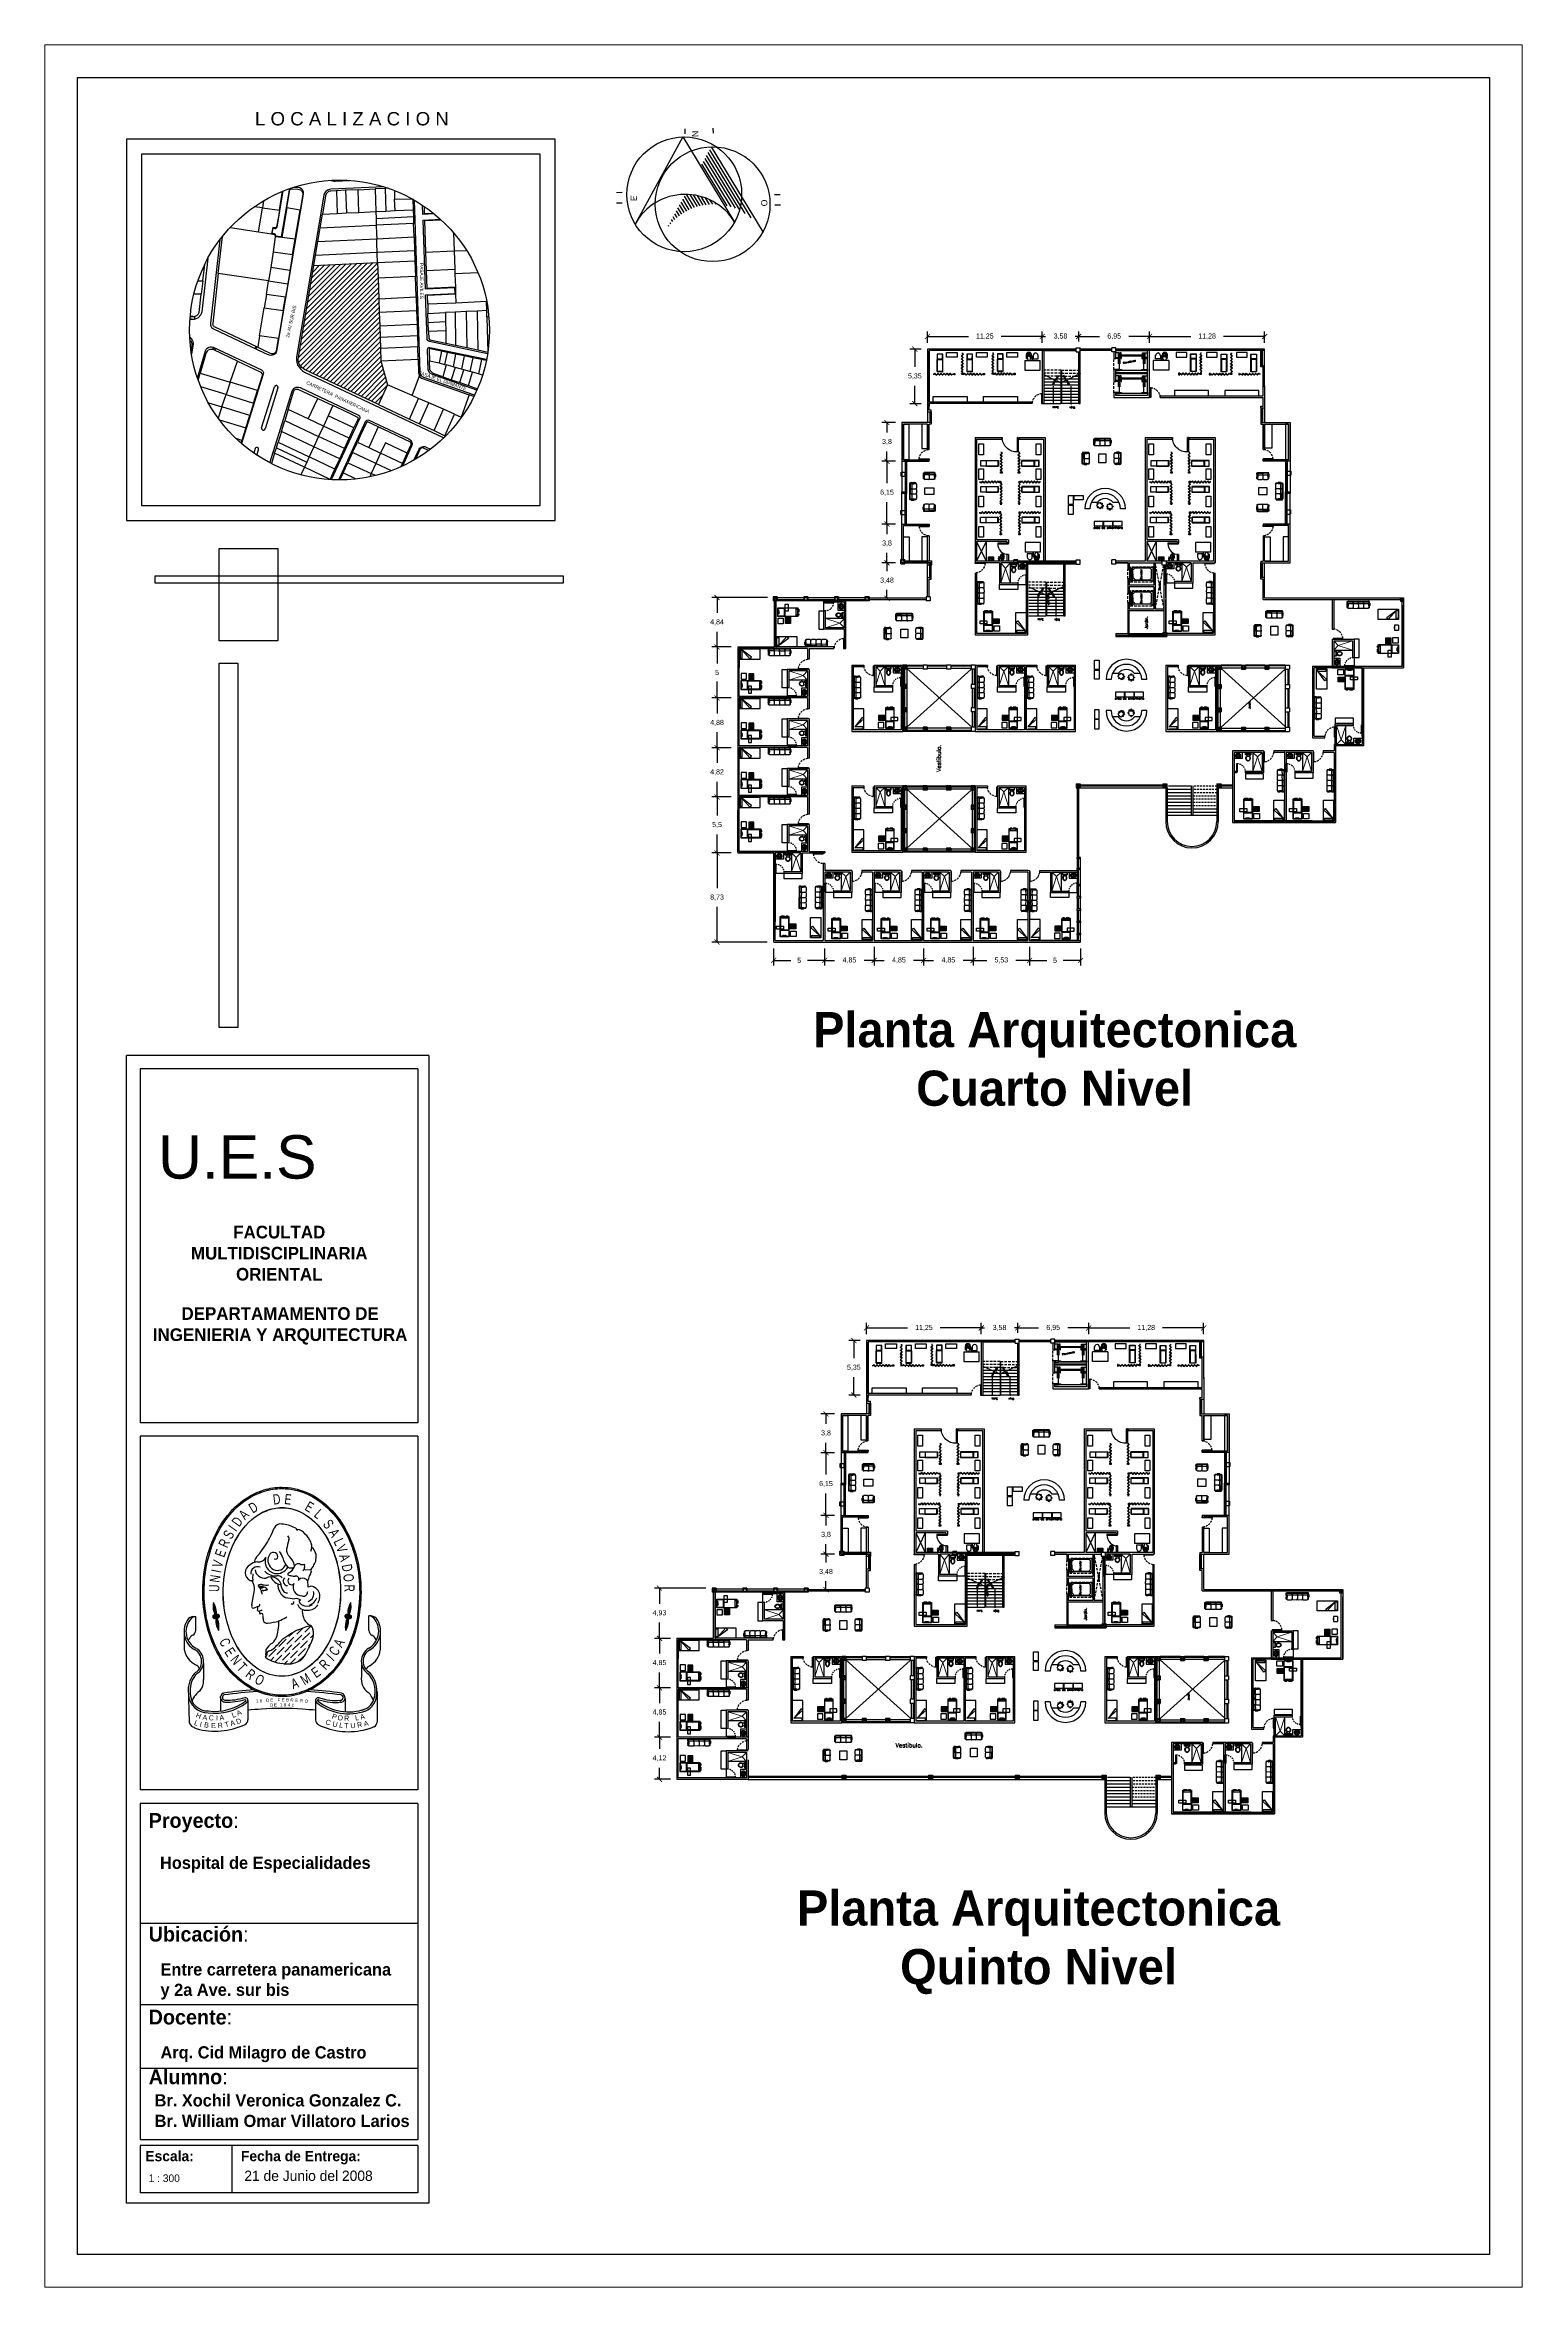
# Model space of a CAD drawing. Header units: millimetres. Extents: x -1615 to -538, y 177 to 397.
# Drawn here: x -1416.9 to -1272.1, y 177.4 to 397.2 of the extents above; entities that cross this region are included whole.
import ezdxf
from ezdxf.enums import TextEntityAlignment as Align

# ---------------------------------------------------------------- set-up
doc = ezdxf.new("R2010")
doc.units = ezdxf.units.MM
for name, pattern in [('DASHED2', [9.525, 6.35, -3.175]), ('HIDDEN', [0.375, 0.25, -0.125]), ('HIDDEN2', [0.1875, 0.125, -0.0625]), ('OCULTA2', [0.3, 0.2, -0.1])]:
    doc.linetypes.add(name, pattern=pattern)
for name, color, linetype in [('7', 7, 'Continuous'), ('AUX', 8, 'Continuous'), ('CAN', 2, 'Continuous'), ('CYAN', 4, 'Continuous'), ('FORMATO', 1, 'Continuous'), ('LOCALES', 2, 'Continuous'), ('MOB', 7, 'Continuous'), ('MUEB', 251, 'Continuous'), ('MUEBLES', 9, 'Continuous'), ('MUR', 3, 'Continuous'), ('MURETE', 2, 'Continuous'), ('MUROS', 1, 'Continuous'), ('MUROS2', 9, 'Continuous'), ('P-1', 1, 'Continuous'), ('PROY', 8, 'HIDDEN'), ('PROYECCIONES', 9, 'DASHED2'), ('PTA', 2, 'Continuous'), ('TEX', 2, 'Continuous'), ('Texto', 5, 'Continuous'), ('texto de calles', 4, 'Continuous'), ('TITULOS', 5, 'Continuous'), ('VENT', 4, 'Continuous'), ('VENTANAS', 4, 'Continuous')]:
    doc.layers.add(name, color=color, linetype=linetype)
doc.layers.add('muros bajos', color=252, linetype='Continuous', lineweight=20)
doc.layers.add('venpu', color=7, linetype='Continuous', lineweight=15)
doc.styles.add('frtr', font='swissek.ttf')
doc.styles.add('LOCALES', font='ARIAL.TTF', dxfattribs={"height": 0.25})
doc.styles.add('ROMANS', font='ROMANS.shx')
doc.styles.get("Standard").update_dxf_attribs({"font": 'stylu.ttf'})
doc.styles.add('SUIZOA', font='swissl.ttf')
doc.styles.add('txt', font='TXT', dxfattribs={"height": 0.2})
doc.dimstyles.new('ISO-25', dxfattribs={"dimtxt": 0.5, "dimasz": 0.5, "dimexe": 0.5, "dimexo": 0.625, "dimtad": 0, "dimtih": 1, "dimtoh": 1, "dimtxsty": 'Standard', "dimblk": 'ARCHTICK', "dimcen": 2.5, "dimadec": 0, "dimazin": 0, "dimtfac": 1, "dimtmove": 0, "dimatfit": 3, "dimfxl": 0, "dimarcsym": 0})

# ---------------------------------------------------------------- blocks, each defined once
blk = doc.blocks.new('A$C67020A45')
at = {"linetype": 'Continuous'}
h = blk.add_hatch(color=0, dxfattribs=at)
edge = h.paths.add_edge_path(flags=16)
edge.add_spline(control_points=[(1.148, 2.856), (1.078, 2.856), (1.008, 2.845), (0.833, 2.792), (0.733, 2.735), (0.507, 2.54), (0.4, 2.375), (0.253, 1.983), (0.222, 1.75), (0.255, 1.295), (0.319, 1.073), (0.489, 0.784), (0.564, 0.692), (0.742, 0.542), (0.843, 0.485), (1.032, 0.432), (1.116, 0.423), (1.28, 0.435), (1.362, 0.455), (1.514, 0.521), (1.585, 0.567), (1.777, 0.732), (1.877, 0.879), (2.016, 1.212), (2.054, 1.397), (2.07, 1.836), (2.02, 2.092), (1.856, 2.428), (1.779, 2.537), (1.618, 2.692), (1.54, 2.747), (1.37, 2.826), (1.279, 2.849), (1.173, 2.855), (1.161, 2.856), (1.148, 2.856)], knot_values=[0, 0, 0, 0, 0.207067, 0.207067, 0.540702, 0.540702, 1.076376, 1.076376, 1.674431, 1.674431, 2.272487, 2.272487, 2.609197, 2.609197, 2.945907, 2.945907, 3.191166, 3.191166, 3.436424, 3.436424, 3.681683, 3.681683, 4.1722, 4.1722, 4.662717, 4.662717, 5.32339, 5.32339, 5.692835, 5.692835, 5.969357, 5.969357, 6.245878, 6.245878, 6.283185, 6.283185, 6.283185, 6.283185], degree=3, periodic=0)
edge = h.paths.add_edge_path()
edge.add_spline(control_points=[(1.148, 2.856), (1.078, 2.856), (1.009, 2.846), (0.876, 2.806), (0.812, 2.776), (0.636, 2.666), (0.536, 2.563), (0.378, 2.321), (0.319, 2.183), (0.227, 1.82), (0.218, 1.587), (0.294, 1.146), (0.378, 0.938), (0.572, 0.685), (0.652, 0.608), (0.833, 0.491), (0.934, 0.451), (1.145, 0.418), (1.254, 0.426), (1.458, 0.488), (1.553, 0.542), (1.72, 0.68), (1.793, 0.765), (1.912, 0.957), (1.96, 1.063), (2.064, 1.401), (2.081, 1.651), (2.008, 2.125), (1.918, 2.349), (1.713, 2.609), (1.634, 2.682), (1.456, 2.794), (1.357, 2.833), (1.219, 2.854), (1.183, 2.856), (1.148, 2.856)], knot_values=[0, 0, 0, 0, 0.205756, 0.205756, 0.411513, 0.411513, 0.816635, 0.816635, 1.221757, 1.221757, 1.812018, 1.812018, 2.402278, 2.402278, 2.718139, 2.718139, 3.033999, 3.033999, 3.34986, 3.34986, 3.665721, 3.665721, 3.981582, 3.981582, 4.297443, 4.297443, 4.929164, 4.929164, 5.560886, 5.560886, 5.869724, 5.869724, 6.178561, 6.178561, 6.283185, 6.283185, 6.283185, 6.283185], degree=3, periodic=0)
h = blk.add_hatch(color=0, dxfattribs=at)
edge = h.paths.add_edge_path(flags=16)
edge.add_spline(control_points=[(1.148, 2.631), (1.086, 2.631), (1.025, 2.619), (0.846, 2.549), (0.736, 2.455), (0.579, 2.22), (0.524, 2.089), (0.46, 1.807), (0.451, 1.655), (0.478, 1.364), (0.514, 1.224), (0.623, 0.985), (0.694, 0.883), (0.857, 0.734), (0.948, 0.684), (1.137, 0.642), (1.234, 0.65), (1.419, 0.721), (1.507, 0.785), (1.663, 0.966), (1.728, 1.086), (1.816, 1.356), (1.839, 1.506), (1.836, 1.8), (1.812, 1.944), (1.725, 2.201), (1.663, 2.314), (1.513, 2.492), (1.427, 2.557), (1.274, 2.618), (1.211, 2.631), (1.148, 2.631)], knot_values=[0, 0, 0, 0, 0.268385, 0.268385, 0.805156, 0.805156, 1.255684, 1.255684, 1.705816, 1.705816, 2.146445, 2.146445, 2.572379, 2.572379, 2.987821, 2.987821, 3.402929, 3.402929, 3.823287, 3.823287, 4.273493, 4.273493, 4.726956, 4.726956, 5.164835, 5.164835, 5.592518, 5.592518, 6.009533, 6.009533, 6.283185, 6.283185, 6.283185, 6.283185], degree=3, periodic=0)
edge = h.paths.add_edge_path()
edge.add_spline(control_points=[(1.148, 2.632), (1.086, 2.632), (1.025, 2.62), (0.846, 2.549), (0.736, 2.456), (0.579, 2.221), (0.524, 2.09), (0.46, 1.807), (0.45, 1.656), (0.477, 1.364), (0.514, 1.224), (0.622, 0.984), (0.693, 0.883), (0.856, 0.733), (0.948, 0.683), (1.139, 0.641), (1.237, 0.649), (1.426, 0.724), (1.515, 0.791), (1.669, 0.976), (1.733, 1.095), (1.818, 1.361), (1.84, 1.508), (1.837, 1.8), (1.813, 1.946), (1.723, 2.209), (1.657, 2.326), (1.511, 2.492), (1.435, 2.55), (1.288, 2.616), (1.218, 2.632), (1.148, 2.632)], knot_values=[0, 0, 0, 0, 0.268053, 0.268053, 0.80416, 0.80416, 1.254969, 1.254969, 1.705389, 1.705389, 2.146354, 2.146354, 2.572358, 2.572358, 2.988682, 2.988682, 3.409735, 3.409735, 3.838353, 3.838353, 4.281754, 4.281754, 4.725154, 4.725154, 5.168555, 5.168555, 5.611956, 5.611956, 5.979799, 5.979799, 6.283185, 6.283185, 6.283185, 6.283185], degree=3, periodic=0)
for points in [[(0.344, 1.517, 0.159293), (0.366, 1.367, 2.26126), (0.371, 1.337, 0.158807), (0.405, 1.19, 0.158807), (0.384, 1.34, 2.26126), (0.378, 1.369, 0.159293)], [(1.956, 1.515, 0.159293), (1.923, 1.367, 2.26126), (1.918, 1.337, 0.158807), (1.898, 1.188, 0.158807), (1.931, 1.335, 2.26126), (1.936, 1.365, 0.159293)]]:
    blk.add_hatch(color=0, dxfattribs=at).paths.add_polyline_path(points)
at = {"color": 0, "linetype": 'Continuous'}
for p, q in [((1.026, 2.316), (1.058, 2.391)), ((1.456, 2.282), (1.463, 2.271)), ((0.805, 1.791), (0.81, 1.852)), ((1.403, 1.9), (1.484, 1.903)), ((0.796, 1.49), (0.821, 1.641)), ((0.805, 1.791), (0.804, 1.765)), ((0.813, 1.735), (0.804, 1.765)), ((1.436, 1.787), (1.453, 1.777)), ((1.458, 1.698), (1.453, 1.777)), ((0.136, 1.188), (0.136, 1.351)), ((2.17, 1.188), (2.17, 1.359)), ((0, 1.146), (0, 1.038)), ((1.114, 1.001), (1.198, 1.085)), ((1.206, 1.026), (1.29, 1.11)), ((1.215, 1.102), (1.215, 1.102)), ((1.231, 1.119), (1.275, 1.162)), ((1.299, 1.051), (1.383, 1.135)), ((1.307, 1.127), (1.307, 1.127)), ((1.324, 1.144), (1.399, 1.219)), ((1.366, 0.984), (1.45, 1.068)), ((1.375, 1.06), (1.375, 1.06)), ((1.391, 1.077), (1.476, 1.161)), ((1.4, 1.152), (1.4, 1.152)), ((1.417, 1.169), (1.491, 1.243)), ((1.467, 1.085), (1.467, 1.085)), ((1.484, 1.102), (1.519, 1.136)), ((1.492, 1.178), (1.492, 1.178)), ((1.509, 1.194), (1.513, 1.199)), ((2.305, 0.959), (2.307, 1.196)), ((0.227, 0.8), (0.227, 0.611)), ((0.96, 0.914), (0.987, 0.942)), ((0.979, 0.866), (0.979, 0.866)), ((0.996, 0.883), (1.08, 0.967)), ((1.017, 0.836), (1.055, 0.874)), ((1.065, 0.817), (1.147, 0.9)), ((1.072, 0.891), (1.072, 0.891)), ((1.088, 0.908), (1.173, 0.992)), ((1.097, 0.984), (1.097, 0.984)), ((1.12, 0.805), (1.122, 0.807)), ((1.139, 0.824), (1.139, 0.824)), ((1.156, 0.841), (1.24, 0.925)), ((1.164, 0.917), (1.164, 0.917)), ((1.179, 0.797), (1.215, 0.832)), ((1.181, 0.933), (1.265, 1.018)), ((1.189, 1.009), (1.189, 1.009)), ((1.231, 0.849), (1.231, 0.849)), ((1.246, 0.796), (1.307, 0.858)), ((1.248, 0.866), (1.333, 0.95)), ((1.257, 0.942), (1.257, 0.942)), ((1.274, 0.959), (1.358, 1.043)), ((1.282, 1.034), (1.282, 1.034)), ((1.324, 0.874), (1.324, 0.874)), ((1.339, 0.822), (1.4, 0.883)), ((1.341, 0.891), (1.425, 0.975)), ((1.349, 0.967), (1.349, 0.967)), ((1.363, 0.835), (1.366, 0.836)), ((1.417, 0.9), (1.417, 0.9)), ((1.442, 0.992), (1.442, 0.992)), ((1.459, 1.009), (1.491, 1.041)), ((0.048, 0.527), (0.058, 0.11)), ((0.127, 0.79), (0.144, 0.779)), ((0.13, 0.661), (0.13, 0.661)), ((0.139, 0.783), (0.15, 0.776)), ((0.17, 0.693), (0.17, 0.693)), ((0.226, 0.602), (0.227, 0.611)), ((0.227, 0.611), (0.227, 0.611)), ((2.085, 0.788), (2.085, 0.649)), ((0.425, 0.398), (0.427, 0.414)), ((0.425, 0.398), (0.425, 0.241)), ((0.749, 0.364), (0.749, 0.345)), ((0.749, 0.345), (0.749, 0.174)), ((1.544, 0.364), (1.544, 0.322)), ((1.544, 0.322), (1.544, 0.198)), ((1.845, 0.431), (1.845, 0.431)), ((1.891, 0.39), (1.891, 0.234)), ((2.266, 0.473), (2.266, 0.112)), ((0.749, 0.174), (0.749, 0.138)), ((1.544, 0.198), (1.544, 0.136)), ((1.845, 0.215), (1.845, 0.215)), ((2.266, 0.23), (2.266, 0.112))]:
    blk.add_line(p, q, dxfattribs=at)
for centre, radius, start, end in [((1.132, 2.361), 0.0798, 78.7717, 158.0045), ((1.114, 2.039), 0.401, 62.4091, 85.1889), ((1.289, 2.353), 0.0429, 6.6277, 75.7953), ((1.313, 2.24), 0.135, 37.2109, 84.5849), ((0.017, 2.796), 1.117, 318.0355, 329.2879), ((0.237, 2.68), 0.869, 328.45, 335.2465), ((0.96, 1.99), 0.205, 14.5931, 38.5784), ((1.291, 2.128), 0.0887, 169.4565, 233.4308), ((2.688, 1.877), 1.508, 165.5487, 169.7744), ((1.197, 2.271), 0.0355, 329.7454, 52.0448), ((1.271, 2.156), 0.224, 34.3185, 47.8623), ((1.169, 2.079), 0.351, 22.4376, 33.0681), ((1.381, 2.171), 0.12, 334.8473, 20.5893), ((1.385, 2.171), 0.117, 334.3974, 337.5177), ((1.408, 2.054), 0.144, 347.1937, 50.2357), ((0.819, 1.867), 0.102, 116.1886, 244.1239), ((0.859, 1.87), 0.124, 88.3879, 136.3681), ((0.862, 1.858), 0.0796, 66.3118, 186.5826), ((0.938, 1.976), 0.116, 140.9063, 175.4553), ((0.944, 1.914), 0.112, 186.2928, 279.4084), ((0.872, 2.091), 0.0982, 264.6364, 333.3761), ((1.077, 2.007), 0.178, 223.2367, 274.1998), ((1.092, 1.998), 0.142, 159.5747, 258.1986), ((1.106, 2.012), 0.122, 152.4277, 241.9222), ((1.048, 2.054), 0.0517, 0.2075, 163.5452), ((1.094, 1.999), 0.105, 244.1611, 341.0459), ((1.073, 2.052), 0.0266, 237.0289, 3.8619), ((1.087, 2.009), 0.152, 261.1624, 329.7244), ((1.439, 2.125), 0.293, 196.4699, 221.3922), ((1.234, 1.85), 0.0163, 101.9878, 229.1863), ((1.241, 1.966), 0.0413, 237.729, 276.694), ((1.14, 2.018), 0.177, 301.0494, 330.4693), ((1.089, 1.904), 0.213, 12.008, 45.8413), ((1.257, 1.996), 0.0716, 261.2559, 303.8456), ((1.269, 1.946), 0.0296, 327.8019, 3.067), ((1.34, 1.926), 0.0472, 55.0966, 152.2936), ((1.388, 2.025), 0.0633, 250.7517, 294.7326), ((1.487, 1.83), 0.109, 136.7102, 147.2681), ((1.386, 1.925), 0.0298, 317.7393, 6.8123), ((1.429, 1.957), 0.0179, 139.4059, 173.9151), ((1.567, 1.967), 0.157, 182.9342, 194.1425), ((1.921, 1.648), 0.485, 154.7196, 164.5793), ((1.255, 1.995), 0.267, 328.4148, 333.5159), ((1.43, 1.984), 0.0973, 303.7584, 345.0893), ((1.473, 1.883), 0.0228, 37.3616, 59.4268), ((1.474, 1.885), 0.0213, 337.3687, 36.6362), ((1.401, 2.042), 0.149, 325.7996, 351.956), ((0.785, 1.803), 0.0291, 249.0353, 296.3112), ((0.787, 1.81), 0.0395, 295.6232, 295.983), ((0.709, 1.679), 0.119, 341.3206, 28.4592), ((0.873, 1.714), 0.0035, 129.326, 287.9743), ((0.905, 1.672), 0.0561, 73.5419, 127.3783), ((0.875, 1.708), 0.00322, 36.8166, 95.1126), ((0.873, 1.701), 0.00915, 10.122, 61.4294), ((0.887, 1.697), 0.00823, 93.9638, 259.7533), ((0.913, 1.57), 0.122, 79.3005, 103.2678), ((0.904, 1.627), 0.0798, 62.1082, 102.9477), ((0.932, 1.688), 0.0408, 179.3051, 192.7204), ((0.932, 1.688), 0.0408, 203.2747, 215.8923), ((0.932, 1.688), 0.0408, 223.4466, 235.9273), ((0.908, 1.649), 0.00513, 99.1367, 283.5009), ((0.887, 1.624), 0.0274, 356.8237, 47.5413), ((0.922, 1.61), 0.0466, 83.5665, 108.0768), ((0.899, 1.674), 0.0156, 357.9278, 45.7068), ((0.916, 1.52), 0.124, 89.7551, 93.1159), ((0.891, 1.611), 0.0263, 6.0661, 25.8758), ((0.961, 1.93), 0.208, 258.7809, 279.3575), ((0.75, 2.57), 0.931, 280.975, 283.5641), ((0.913, 1.62), 0.0821, 36.4944, 69.8774), ((1.018, 1.69), 0.127, 23.4766, 116.0235), ((0.951, 1.665), 0.0169, 8.6043, 44.5627), ((0.97, 1.677), 0.012, 263.8204, 320.4351), ((1.157, 1.878), 0.152, 204.4813, 262.0972), ((1.1, 1.759), 0.0722, 43.5278, 98.3137), ((1.274, 1.728), 0.173, 177.756, 210.102), ((1.231, 1.684), 0.115, 201.9679, 249.6976), ((1.325, 1.751), 0.191, 183.0485, 210.9895), ((1.214, 1.769), 0.0523, 131.1597, 271.9537), ((1.209, 1.696), 0.0646, 222.4459, 274.5865), ((1.262, 1.77), 0.0446, 135.2385, 306.0096), ((1.473, 3.031), 1.218, 258.2071, 260.8929), ((1.295, 1.875), 0.0497, 252.8759, 278.4517), ((1.385, 1.7), 0.106, 157.3354, 268.9033), ((1.313, 1.794), 0.034, 325.3699, 109.1331), ((1.393, 1.738), 0.0653, 48.2083, 136.2525), ((1.4, 1.641), 0.0496, 249.9, 346.7949), ((1.379, 1.657), 0.0744, 338.7352, 350.9149), ((1.494, 1.643), 0.0652, 47.2896, 122.7798), ((1.429, 1.619), 0.0931, 287.723, 18.091), ((1.48, 1.594), 0.113, 350.9569, 59.43), ((0.243, 1.176), 0.245, 141.5215, 241.8778), ((0.114, 1.264), 0.0891, 75.2644, 134.5523), ((0.136, 1.27), 0.0805, 90, 146.9986), ((0.355, 1.35), 0.0205, 58.1299, 322.7039), ((0.584, 1.475), 0.244, 170.1845, 206.3875), ((0.135, 1.391), 0.244, 354.9173, 31.1203), ((0.614, 1.316), 0.244, 175.0258, 211.1203), ((0.394, 1.357), 0.0205, 238.601, 143.1749), ((0.165, 1.232), 0.244, 350.1845, 26.279), ((0.84, 1.471), 0.0477, 156.1204, 180.9753), ((0.808, 1.47), 0.0163, 177.4179, 234.0424), ((0.812, 1.471), 0.0198, 228.24, 298.8055), ((0.805, 1.552), 0.0996, 279.4412, 295.3653), ((0.866, 1.443), 0.0261, 81.446, 134.5173), ((0.847, 1.45), 0.018, 337.1128, 66.2045), ((0.874, 1.432), 0.0152, 134.4863, 225.8367), ((0.879, 1.442), 0.026, 235.138, 291.0373), ((0.865, 1.494), 0.0248, 281.0418, 331.8526), ((0.911, 1.403), 0.0272, 153.5437, 211.103), ((0.895, 1.396), 0.0105, 190.3143, 295.442), ((0.862, 1.495), 0.0285, 333.4027, 6.2889), ((0.916, 1.339), 0.0841, 90.9119, 109.7757), ((0.905, 1.365), 0.023, 3.2685, 102.377), ((0.837, 1.348), 0.0925, 348.2203, 11.319), ((0.986, 1.32), 0.0587, 171.8643, 210.7733), ((0.776, 2.055), 0.827, 294.0412, 300.4347), ((1.338, 2.237), 0.677, 257.4886, 266.547), ((0.999, 1.634), 0.352, 303.9084, 306.3685), ((1.269, 1.519), 0.0198, 225.1768, 24.7639), ((1.314, 1.476), 0.0862, 48.0925, 101.1813), ((1.43, 1.529), 0.103, 197.0323, 280.2994), ((1.43, 1.529), 0.103, 197.0323, 280.2994), ((1.43, 1.529), 0.103, 197.0323, 280.2994), ((1.368, 1.531), 0.0181, 112.4978, 219.4054), ((1.411, 1.551), 0.0653, 208.5214, 245.4941), ((1.445, 1.599), 0.124, 240.3943, 300.0224), ((1.551, 1.41), 0.164, 171.6165, 204.6582), ((1.528, 1.375), 0.131, 195.1739, 225.0802), ((1.459, 1.557), 0.13, 265.3919, 329.7298), ((1.459, 1.557), 0.13, 265.3919, 329.7298), ((1.429, 1.619), 0.138, 287.723, 339.2113), ((1.486, 1.573), 0.106, 322.4128, 1.2804), ((1.907, 1.355), 0.0205, 37.2917, 301.8656), ((2.137, 1.231), 0.244, 154.1876, 190.2821), ((1.688, 1.312), 0.244, 329.3462, 5.4407), ((2.166, 1.391), 0.244, 149.3462, 185.5493), ((1.947, 1.348), 0.0205, 217.7627, 122.3366), ((1.717, 1.471), 0.244, 334.0791, 10.2821), ((2.184, 1.252), 0.108, 44.7975, 97.3962), ((2.17, 1.277), 0.0815, 27.3088, 90), ((2.053, 1.18), 0.254, 299.9053, 35.4343), ((0.243, 1.176), 0.222, 141.5215, 241.8778), ((0.243, 0.966), 0.222, 141.5215, 151.8698), ((0.136, 1.061), 0.0805, 115.1786, 146.9986), ((0.076, 1.188), 0.06, 295.1786, 0), ((0.977, 1.333), 0.0592, 225.3738, 288.3015), ((0.861, 2.233), 0.967, 277.0536, 285.1278), ((0.866, 1.205), 0.238, 316.195, 356.7025), ((0.1, 2.023), 1.413, 312.0196, 317.9287), ((0.546, 1.295), 0.567, 349.5397, 0.4948), ((1.839, 0.19), 1.124, 116.4982, 127.9135), ((1.607, 0.622), 0.632, 100.3646, 115.3879), ((1.498, 1.32), 0.0721, 210.3699, 250.9442), ((1.455, 1.196), 0.0581, 22.4563, 71.0666), ((1.231, 1.168), 0.29, 334.1503, 352.133), ((1.078, 1.111), 0.445, 8.0382, 13.9961), ((1.386, 1.152), 0.134, 347.2818, 9.4421), ((1.457, 1.148), 0.063, 342.0194, 342.7799), ((2.053, 1.18), 0.232, 299.9053, 35.4343), ((2.23, 1.188), 0.06, 180, 244.9203), ((2.17, 1.06), 0.0815, 27.3088, 64.9203), ((2.053, 0.963), 0.232, 27.9535, 35.4343), ((0.243, 1.006), 0.245, 172.5724, 241.8778), ((0.044, 0.825), 0.161, 312.4527, 57.268), ((0.044, 0.825), 0.183, 313.7943, 57.268), ((0.958, 0.875), 0.0036, 136.4816, 279.133), ((0.912, 0.901), 0.0495, 331.3977, 19.3822), ((0.921, 0.918), 0.0537, 310.0558, 344.8905), ((1.111, 0.933), 0.153, 166.8774, 186.0787), ((1.17, 1.156), 0.355, 233.5314, 266.5716), ((1.154, 0.845), 0.228, 120.7111, 147.3589), ((0.996, 0.921), 0.0231, 122.7591, 176.646), ((0.98, 0.923), 0.00724, 163.0984, 201.0959), ((0.947, 0.913), 0.0281, 341.4804, 19.2267), ((1.001, 0.925), 0.0225, 93.5708, 138.7007), ((0.912, 1.159), 0.229, 292.3765, 305.6889), ((1.215, 1.089), 0.294, 257.0123, 300.1936), ((1.298, 0.936), 0.12, 304.1578, 323.292), ((1.147, 1.074), 0.325, 319.6814, 338.0843), ((0.74, 1.349), 0.812, 330.8219, 337.7365), ((2.256, 0.827), 0.175, 119.1967, 240.8033), ((2.256, 0.827), 0.153, 119.1967, 240.8033), ((2.053, 0.995), 0.254, 299.9053, 351.7478), ((0.352, 0.485), 0.306, 140.5106, 188.5997), ((0.352, 0.485), 0.283, 141.6405, 188.5997), ((0.356, 0.399), 0.369, 123.4218, 130.6478), ((0.36, 0.41), 0.341, 123.8691, 132.4606), ((0.044, 0.656), 0.161, 31.8815, 48.6407), ((0.044, 0.594), 0.183, 322.37, 2.4738), ((2.256, 0.611), 0.175, 167.4586, 239.2361), ((2.256, 0.641), 0.153, 119.1967, 142.7336), ((1.94, 0.475), 0.303, 350.1981, 42.1211), ((1.94, 0.475), 0.325, 350.1981, 42.1211), ((0.277, 0.448), 0.228, 181.8832, 271.6781), ((0.277, 0.448), 0.205, 181.8832, 271.6781), ((0.352, 0.254), 0.283, 146.5498, 157.4131), ((0.488, 0.103), 0.483, 129.6171, 140.8346), ((0.146, 0.521), 0.0577, 306.7681, 322.6437), ((0.363, 0.823), 0.608, 262.5172, 307.5576), ((0.363, 0.823), 0.585, 262.5172, 307.5576), ((0.48, 0.402), 0.0538, 115.9964, 251.5954), ((0.48, 0.402), 0.0313, 115.9964, 251.5954), ((0.368, 0.734), 0.297, 287.2788, 288.8863), ((0.513, 0.532), 0.188, 254.5034, 259.1108), ((1.148, -4.407), 4.908, 93.8563, 98.0012), ((1.148, -4.407), 4.886, 93.3637, 98.0012), ((0.481, 0.396), 0.0262, 245.815, 276.3914), ((0.512, 1.07), 0.723, 267.31, 286.4577), ((0.512, 1.07), 0.7, 267.31, 286.9244), ((0.717, 0.368), 0.0316, 299.9443, 95.2339), ((0.716, 0.367), 0.0094, 287.61, 87.6476), ((1.15, -2.394), 2.667, 84.8377, 95.2125), ((1.148, -4.654), 5.132, 82.1934, 86.7811), ((1.148, -4.654), 5.155, 82.1934, 86.3108), ((1.574, 0.368), 0.0308, 69.1135, 236.3338), ((1.932, 0.806), 0.597, 231.0317, 289.9475), ((1.575, 0.368), 0.00872, 65.0769, 252.5696), ((1.932, 0.806), 0.574, 231.0317, 289.9475), ((1.583, 0.383), 0.00905, 242.3563, 275.4564), ((1.781, 0.975), 0.632, 251.7983, 276.125), ((1.586, 0.386), 0.0108, 62.8419, 95.0992), ((1.781, 0.975), 0.609, 251.7983, 274.7916), ((1.834, 0.402), 0.0351, 260.6001, 298.537), ((1.836, 0.399), 0.0544, 262.6337, 76.8389), ((1.836, 0.399), 0.0319, 281.2403, 76.8389), ((1.781, 0.975), 0.609, 276.0345, 276.125), ((2.051, 0.439), 0.189, 281.7436, 354.7813), ((2.051, 0.439), 0.211, 281.7436, 354.7813), ((1.94, 0.259), 0.303, 21.4007, 41.6803), ((0.133, 0.127), 0.0761, 192.5605, 247.3378), ((0.283, 0.342), 0.337, 237.7307, 245.2994), ((0.363, 0.823), 0.818, 254.3723, 295.4593), ((0.689, 0.138), 0.06, 295.4593, 0), ((1.148, -4.407), 4.676, 92.9438, 94.8962), ((1.148, -4.654), 4.922, 85.3826, 87.1803), ((1.604, 0.136), 0.06, 180, 243.8849), ((1.932, 0.806), 0.807, 243.8849, 285.2048), ((2.051, 0.439), 0.421, 281.7436, 295.4288), ((2.206, 0.112), 0.06, 295.4288, 0)]:
    blk.add_arc(centre, radius, start, end, dxfattribs=at)
for points, knots in [([(1.148, 2.871), (1.077, 2.871), (1.005, 2.86), (0.826, 2.806), (0.722, 2.747), (0.544, 2.592), (0.468, 2.496), (0.346, 2.283), (0.299, 2.165), (0.204, 1.793), (0.202, 1.521), (0.305, 1.08), (0.385, 0.901), (0.564, 0.672), (0.641, 0.599), (0.809, 0.487), (0.901, 0.448), (1.091, 0.407), (1.188, 0.406), (1.377, 0.442), (1.467, 0.478), (1.63, 0.58), (1.704, 0.645), (1.832, 0.795), (1.886, 0.88), (2.016, 1.149), (2.065, 1.351), (2.086, 1.762), (2.058, 1.971), (1.927, 2.349), (1.825, 2.519), (1.612, 2.717), (1.527, 2.774), (1.343, 2.851), (1.246, 2.871), (1.148, 2.871)], [0, 0, 0, 0, 0.206723, 0.206723, 0.544447, 0.544447, 0.88217, 0.88217, 1.219893, 1.219893, 1.895339, 1.895339, 2.412063, 2.412063, 2.710017, 2.710017, 2.994578, 2.994578, 3.272352, 3.272352, 3.550127, 3.550127, 3.827902, 3.827902, 4.105676, 4.105676, 4.639363, 4.639363, 5.173049, 5.173049, 5.706736, 5.706736, 5.999875, 5.999875, 6.283185, 6.283185, 6.283185, 6.283185]), ([(1.148, 2.856), (1.078, 2.856), (1.009, 2.846), (0.876, 2.806), (0.812, 2.776), (0.636, 2.666), (0.536, 2.563), (0.378, 2.321), (0.319, 2.183), (0.227, 1.82), (0.218, 1.587), (0.294, 1.146), (0.378, 0.938), (0.572, 0.685), (0.652, 0.608), (0.833, 0.491), (0.934, 0.451), (1.145, 0.418), (1.254, 0.426), (1.458, 0.488), (1.553, 0.542), (1.72, 0.68), (1.793, 0.765), (1.912, 0.957), (1.96, 1.063), (2.064, 1.401), (2.081, 1.651), (2.008, 2.125), (1.918, 2.349), (1.713, 2.609), (1.634, 2.682), (1.456, 2.794), (1.357, 2.833), (1.219, 2.854), (1.183, 2.856), (1.148, 2.856)], [0, 0, 0, 0, 0.205756, 0.205756, 0.411513, 0.411513, 0.816635, 0.816635, 1.221757, 1.221757, 1.812018, 1.812018, 2.402278, 2.402278, 2.718139, 2.718139, 3.033999, 3.033999, 3.34986, 3.34986, 3.665721, 3.665721, 3.981582, 3.981582, 4.297443, 4.297443, 4.929164, 4.929164, 5.560886, 5.560886, 5.869724, 5.869724, 6.178561, 6.178561, 6.283185, 6.283185, 6.283185, 6.283185]), ([(1.148, 2.856), (1.078, 2.856), (1.008, 2.845), (0.833, 2.792), (0.733, 2.735), (0.507, 2.54), (0.4, 2.375), (0.253, 1.983), (0.222, 1.75), (0.255, 1.295), (0.319, 1.073), (0.489, 0.784), (0.564, 0.692), (0.742, 0.542), (0.843, 0.485), (1.032, 0.432), (1.116, 0.423), (1.28, 0.435), (1.362, 0.455), (1.514, 0.521), (1.585, 0.567), (1.777, 0.732), (1.877, 0.879), (2.016, 1.212), (2.054, 1.397), (2.07, 1.836), (2.02, 2.092), (1.856, 2.428), (1.779, 2.537), (1.618, 2.692), (1.54, 2.747), (1.37, 2.826), (1.279, 2.849), (1.173, 2.855), (1.161, 2.856), (1.148, 2.856)], [0, 0, 0, 0, 0.207067, 0.207067, 0.540702, 0.540702, 1.076376, 1.076376, 1.674431, 1.674431, 2.272487, 2.272487, 2.609197, 2.609197, 2.945907, 2.945907, 3.191166, 3.191166, 3.436424, 3.436424, 3.681683, 3.681683, 4.1722, 4.1722, 4.662717, 4.662717, 5.32339, 5.32339, 5.692835, 5.692835, 5.969357, 5.969357, 6.245878, 6.245878, 6.283185, 6.283185, 6.283185, 6.283185]), ([(1.148, 2.632), (1.086, 2.632), (1.025, 2.62), (0.846, 2.549), (0.736, 2.456), (0.579, 2.221), (0.524, 2.09), (0.46, 1.807), (0.45, 1.656), (0.477, 1.364), (0.514, 1.224), (0.622, 0.984), (0.693, 0.883), (0.856, 0.733), (0.948, 0.683), (1.139, 0.641), (1.237, 0.649), (1.426, 0.724), (1.515, 0.791), (1.669, 0.976), (1.733, 1.095), (1.818, 1.361), (1.84, 1.508), (1.837, 1.8), (1.813, 1.946), (1.723, 2.209), (1.657, 2.326), (1.511, 2.492), (1.435, 2.55), (1.288, 2.616), (1.218, 2.632), (1.148, 2.632)], [0, 0, 0, 0, 0.268053, 0.268053, 0.80416, 0.80416, 1.254969, 1.254969, 1.705389, 1.705389, 2.146354, 2.146354, 2.572358, 2.572358, 2.988682, 2.988682, 3.409735, 3.409735, 3.838353, 3.838353, 4.281754, 4.281754, 4.725154, 4.725154, 5.168555, 5.168555, 5.611956, 5.611956, 5.979799, 5.979799, 6.283185, 6.283185, 6.283185, 6.283185]), ([(1.148, 2.631), (1.086, 2.631), (1.025, 2.619), (0.846, 2.549), (0.736, 2.455), (0.579, 2.22), (0.524, 2.089), (0.46, 1.807), (0.451, 1.655), (0.478, 1.364), (0.514, 1.224), (0.623, 0.985), (0.694, 0.883), (0.857, 0.734), (0.948, 0.684), (1.137, 0.642), (1.234, 0.65), (1.419, 0.721), (1.507, 0.785), (1.663, 0.966), (1.728, 1.086), (1.816, 1.356), (1.839, 1.506), (1.836, 1.8), (1.812, 1.944), (1.725, 2.201), (1.663, 2.314), (1.513, 2.492), (1.427, 2.557), (1.274, 2.618), (1.211, 2.631), (1.148, 2.631)], [0, 0, 0, 0, 0.268385, 0.268385, 0.805156, 0.805156, 1.255684, 1.255684, 1.705816, 1.705816, 2.146445, 2.146445, 2.572379, 2.572379, 2.987821, 2.987821, 3.402929, 3.402929, 3.823287, 3.823287, 4.273493, 4.273493, 4.726956, 4.726956, 5.164835, 5.164835, 5.592518, 5.592518, 6.009533, 6.009533, 6.283185, 6.283185, 6.283185, 6.283185])]:
    blk.add_open_spline(points, degree=3, knots=knots, dxfattribs=at)
at = {"color": 0, "linetype": 'Continuous', "width": 0.75}
for s, rotation, p in [('D', 31.7844, (0.806, 2.56)), ('D', 7.2104, (1.051, 2.666)), ('E', 353.2275, (1.172, 2.675)), ('E', 329.5691, (1.407, 2.609)), ('I', 54.3577, (0.608, 2.342)), ('D', 54.7353, (0.647, 2.398)), ('A', 46.5192, (0.716, 2.48)), ('L', 317.9256, (1.516, 2.536)), ('S', 308.6531, (1.623, 2.432)), ('E', 70.1, (0.469, 2.039)), ('R', 65.7934, (0.506, 2.15)), ('S', 60.3754, (0.554, 2.251)), ('A', 300.9477, (1.692, 2.338)), ('L', 295.5702, (1.751, 2.234)), ('V', 293.2626, (1.78, 2.163)), ('I', 78.3391, (0.432, 1.858)), ('V', 75.7154, (0.442, 1.918)), ('A', 286.7795, (1.817, 2.066)), ('D', 280.7776, (1.849, 1.955)), ('O', 275.9114, (1.868, 1.848)), ('U', 90, (0.413, 1.641)), ('N', 82.2035, (0.416, 1.746)), ('R', 271.5496, (1.881, 1.727)), ('C', 296.093, (0.407, 1.062)), ('A', 62.9886, (1.853, 0.979)), ('E', 303.881, (0.467, 0.936)), ('N', 308.3258, (0.536, 0.84)), ('T', 312.8588, (0.61, 0.744)), ('R', 46.6491, (1.661, 0.717)), ('I', 47.22, (1.749, 0.821)), ('C', 56.8294, (1.791, 0.879)), ('R', 322.3945, (0.71, 0.652)), ('O', 331.0134, (0.817, 0.579)), ('A', 18.0761, (1.279, 0.498)), ('M', 31.3115, (1.414, 0.54)), ('E', 35.4474, (1.549, 0.625))]:
    blk.add_text(s, height=0.12, rotation=rotation, dxfattribs=at).set_placement(p)
at = {"color": 0, "linetype": 'Continuous'}
for s, height, rotation, p in [('1', 0.0375, 3.8624, (0.844, 0.34)), ('6', 0.0375, 3.6884, (0.889, 0.343)), ('D', 0.0375, 356.1094, (0.961, 0.35)), ('D', 0.0375, 0.2522, (1.007, 0.292)), ('E', 0.0375, 1.2376, (1.012, 0.353)), ('E', 0.0375, 0.7736, (1.057, 0.295)), ('F', 0.0375, 356.1094, (1.097, 0.355)), ('1', 0.0375, 358.557, (1.125, 0.296)), ('E', 0.0375, 359.5065, (1.144, 0.356)), ('8', 0.0375, 356.876, (1.168, 0.296)), ('B', 0.0375, 356.1094, (1.196, 0.356)), ('4', 0.0375, 355.9937, (1.214, 0.295)), ('R', 0.0375, 354.4989, (1.246, 0.355)), ('1', 0.0375, 354.6485, (1.261, 0.293)), ('E', 0.0375, 354.8759, (1.304, 0.35)), ('R', 0.0375, 356.3814, (1.359, 0.345)), ('O', 0.0375, 354.0732, (1.414, 0.34)), ('L', 0.06, 338.2836, (0.111, 0.082)), ('H', 0.06, 336.4989, (0.131, 0.172)), ('I', 0.06, 349.348, (0.179, 0.058)), ('A', 0.06, 351.754, (0.213, 0.141)), ('B', 0.06, 355.6602, (0.233, 0.05)), ('C', 0.06, 357.8608, (0.288, 0.133)), ('E', 0.06, 1.1079, (0.317, 0.041)), ('I', 0.06, 0.7684, (0.373, 0.132)), ('R', 0.06, 5.3103, (0.397, 0.041)), ('A', 0.06, 7.2539, (0.418, 0.132)), ('T', 0.06, 11.9558, (0.483, 0.051)), ('A', 0.06, 15.2848, (0.549, 0.065)), ('L', 0.06, 19.684, (0.571, 0.161)), ('D', 0.06, 22.6832, (0.624, 0.084)), ('A', 0.06, 24.8872, (0.631, 0.183)), ('C', 0.06, 339.9561, (1.654, 0.091)), ('P', 0.06, 343.868, (1.73, 0.155)), ('U', 0.06, 348.0288, (1.738, 0.063)), ('O', 0.06, 352.3231, (1.798, 0.137)), ('L', 0.06, 350.6838, (1.817, 0.048)), ('T', 0.06, 358.2939, (1.88, 0.041)), ('R', 0.06, 0.1724, (1.88, 0.127)), ('U', 0.06, 4.6367, (1.955, 0.039)), ('L', 0.06, 7.6544, (2.012, 0.13)), ('R', 0.06, 8.505, (2.036, 0.046)), ('A', 0.06, 15.2246, (2.075, 0.139)), ('A', 0.06, 15.6562, (2.118, 0.06))]:
    blk.add_text(s, height=height, rotation=rotation, dxfattribs=at).set_placement(p)
blk = doc.blocks.new('UBICACION')
h = blk.add_hatch()
h.set_pattern_fill('ANSI31', color=2, scale=0.369971, style=0)
h.set_pattern_definition([(45, (106.9824, 628.2721), (-0.8306097, 0.8306097), [])])
h.paths.add_polyline_path([(-49.66, 1222.47), (-49.89, 1229.13), (-50.06, 1234.3), (-70.89, 1233.32), (-75.92, 1203.39), (-75.98, 1202.49), (-75.87, 1201.8), (-75.64, 1201.11), (-75.24, 1200.5), (-74.78, 1199.98), (-73.98, 1199.31), (-49.7, 1187.87), (-46.81, 1194.37), (-48.97, 1202.13), (-49.11, 1206.2), (-49.24, 1209.9), (-49.36, 1213.59), (-49.51, 1218.03)])
at = {"linetype": 'Continuous'}
blk.add_circle((-62.49, 1212.23), 48.99, dxfattribs=at)
for centre, start, end in [((-83.16, 1193.54), 342.63574, 163.10084), ((-87.37, 1180.1), 162.17065, 342.63574), ((-89.5, 1173.3), 342.63473, 163.09983)]:
    blk.add_arc(centre, 0.592, start, end)
at = {"layer": '7', "color": 7}
for p, q in [((-63.88, 1260.88), (-59.11, 1261.1)), ((-87.31, 1254.48), (-87.7, 1252.11)), ((-82.92, 1205.28), (-74.28, 1256.65)), ((-82.86, 1245.81), (-80.85, 1257.71)), ((-82.11, 1251.35), (-81.07, 1257.56)), ((-78.94, 1257.94), (-81.51, 1242.66)), ((-79.72, 1252.21), (-78.74, 1258.05)), ((-78.29, 1258.33), (-76.06, 1258.25)), ((-76.04, 1258.8), (-77.52, 1258.85)), ((-67.59, 1256.25), (-76.5, 1203.32)), ((-74.46, 1256.67), (-75.35, 1251.4)), ((-67.05, 1256.12), (-68.06, 1250.12)), ((-48.01, 1259.03), (-65.36, 1258.21)), ((-63.45, 1257.75), (-65.32, 1257.66)), ((-60.49, 1257.89), (-63.45, 1257.75)), ((-63.45, 1257.75), (-63.2, 1250.35)), ((-56.42, 1258.08), (-60.49, 1257.89)), ((-60.49, 1257.89), (-60.24, 1250.49)), ((-56.42, 1258.08), (-50.84, 1258.32)), ((-56.17, 1250.68), (-56.42, 1258.08)), ((-47.55, 1258.5), (-50.84, 1258.32)), ((-50.84, 1258.32), (-50.63, 1250.94)), ((-46.53, 1258.54), (-47.55, 1258.5)), ((-47.55, 1258.5), (-47.3, 1251.1)), ((-44.57, 1257.82), (-44.47, 1254.94)), ((-44.47, 1254.94), (-38.56, 1255.15)), ((-44.35, 1251.24), (-44.47, 1254.94)), ((-38.56, 1255.15), (-38.43, 1251.52)), ((-36.08, 1198.43), (-37.98, 1254.65)), ((-35.23, 1250), (-35.34, 1253)), ((-98.26, 1245.7), (-88.98, 1244.3)), ((-87.7, 1252.11), (-90.37, 1252.51)), ((-88.98, 1244.3), (-88.03, 1250.1)), ((-88.03, 1250.1), (-87.7, 1252.11)), ((-87.7, 1252.11), (-82.11, 1251.35)), ((-82.46, 1249.28), (-83.03, 1245.9)), ((-82.11, 1251.35), (-82.46, 1249.28)), ((-79.72, 1252.21), (-81.36, 1242.45)), ((-75.35, 1251.4), (-79.72, 1252.21)), ((-76.95, 1241.87), (-75.35, 1251.4)), ((-69.57, 1241.16), (-68.82, 1245.64)), ((-68.82, 1245.64), (-68.06, 1250.12)), ((-68.82, 1245.64), (-50.48, 1246.51)), ((-68.06, 1250.12), (-63.2, 1250.35)), ((-63.2, 1250.35), (-60.24, 1250.49)), ((-60.24, 1250.49), (-56.17, 1250.68)), ((-56.17, 1250.68), (-50.63, 1250.94)), ((-50.63, 1250.94), (-47.3, 1251.1)), ((-50.63, 1250.94), (-50.55, 1248.72)), ((-50.55, 1248.72), (-38.36, 1249.3)), ((-50.55, 1248.72), (-50.5, 1246.99)), ((-50.5, 1246.99), (-50.48, 1246.51)), ((-38.28, 1247.08), (-50.48, 1246.51)), ((-50.48, 1246.51), (-50.38, 1243.68)), ((-47.3, 1251.1), (-44.35, 1251.24)), ((-44.35, 1251.24), (-38.43, 1251.52)), ((-38.43, 1251.52), (-38.36, 1249.3)), ((-38.36, 1249.3), (-38.28, 1247.08)), ((-38.13, 1242.64), (-38.28, 1247.08)), ((-31.51, 1250.18), (-35.23, 1250)), ((-35.17, 1248.15), (-29.47, 1248.42)), ((-34.41, 1225.59), (-35.17, 1248.15)), ((-34.69, 1250.21), (-34.77, 1252.62)), ((-31.72, 1250.35), (-34.69, 1250.21)), ((-34.61, 1247.99), (-29.28, 1248.24)), ((-34.26, 1237.64), (-34.61, 1247.99)), ((-101.62, 1241.71), (-104.67, 1214.47)), ((-102.1, 1230.74), (-100.75, 1242.83)), ((-88.98, 1244.3), (-84.68, 1243.63)), ((-83.56, 1242.72), (-84.14, 1237.82)), ((-83.51, 1243.05), (-83.56, 1242.72)), ((-81.36, 1242.45), (-83.56, 1242.72)), ((-83.35, 1242.88), (-83.32, 1243.06)), ((-81.51, 1242.66), (-83.35, 1242.88)), ((-76.95, 1241.87), (-81.36, 1242.45)), ((-77.8, 1236.86), (-76.95, 1241.87)), ((-70.32, 1236.68), (-69.57, 1241.16)), ((-69.57, 1241.16), (-50.33, 1242.07)), ((-50.38, 1243.68), (-50.33, 1242.07)), ((-50.33, 1242.07), (-38.13, 1242.64)), ((-50.27, 1240.43), (-50.33, 1242.07)), ((-50.18, 1237.63), (-50.27, 1240.43)), ((-38.13, 1242.64), (-37.98, 1238.2)), ((-25.22, 1244.03), (-25.02, 1238.07)), ((-105.53, 1235.63), (-107.47, 1218.15)), ((-107.12, 1228.34), (-106.53, 1233.69)), ((-84.97, 1232.65), (-85.3, 1230.65)), ((-84.14, 1237.82), (-84.97, 1232.65)), ((-78.67, 1231.7), (-84.97, 1232.65)), ((-84.14, 1237.82), (-77.8, 1236.86)), ((-77.8, 1236.86), (-79.4, 1227.32)), ((-75.92, 1203.39), (-70.89, 1233.32)), ((-70.89, 1233.32), (-70.32, 1236.68)), ((-70.89, 1233.32), (-50.06, 1234.3)), ((-70.32, 1236.68), (-50.18, 1237.63)), ((-50.18, 1237.63), (-37.98, 1238.2)), ((-50.16, 1237.24), (-50.18, 1237.63)), ((-50.06, 1234.3), (-50.16, 1237.24)), ((-50.06, 1234.3), (-37.87, 1234.88)), ((-50.06, 1234.3), (-49.89, 1229.13)), ((-37.98, 1238.2), (-37.87, 1234.88)), ((-37.87, 1234.88), (-37.69, 1229.7)), ((-34.26, 1237.64), (-25.02, 1238.07)), ((-34.06, 1231.72), (-34.26, 1237.64)), ((-34.06, 1231.72), (-24.82, 1232.16)), ((-33.86, 1225.8), (-34.06, 1231.72)), ((-25.02, 1238.07), (-20.99, 1238.26)), ((-25.02, 1238.07), (-24.82, 1232.16)), ((-24.82, 1232.16), (-24.77, 1230.58)), ((-107.66, 1223.92), (-110.05, 1223.97)), ((-108.77, 1228.29), (-107.12, 1228.34)), ((-108.39, 1217.91), (-107.66, 1223.92)), ((-107.12, 1228.34), (-107.66, 1223.92)), ((-102.1, 1230.74), (-103.93, 1214.41)), ((-85.68, 1228.26), (-102.1, 1230.74)), ((-86.39, 1223.88), (-87.1, 1219.5)), ((-86.39, 1223.88), (-85.68, 1228.26)), ((-80.14, 1222.94), (-86.39, 1223.88)), ((-85.3, 1230.65), (-85.68, 1228.26)), ((-85.68, 1228.26), (-79.4, 1227.32)), ((-79.4, 1227.32), (-80.14, 1222.94)), ((-37.69, 1229.7), (-49.89, 1229.13)), ((-49.89, 1229.13), (-49.66, 1222.47)), ((-37.47, 1223.04), (-37.69, 1229.7)), ((-24.8, 1226.05), (-34.41, 1225.59)), ((-34.34, 1223.74), (-24.73, 1224.2)), ((-33.86, 1209.41), (-34.34, 1223.74)), ((-24.62, 1226.24), (-33.86, 1225.8)), ((-33.78, 1223.59), (-24.54, 1224.02)), ((-24.73, 1224.2), (-24.8, 1226.05)), ((-17.2, 1230.92), (-24.77, 1230.58)), ((-24.77, 1230.58), (-24.62, 1226.24)), ((-24.62, 1226.24), (-24.54, 1224.02)), ((-24.54, 1224.02), (-24.44, 1221.06)), ((-111.03, 1216.7), (-109.9, 1216.7)), ((-109.9, 1216.7), (-109.9, 1215.69)), ((-88.58, 1210.37), (-87.1, 1219.5)), ((-87.1, 1219.5), (-80.88, 1218.56)), ((-80.88, 1218.56), (-82.41, 1209.43)), ((-80.88, 1218.56), (-80.14, 1222.94)), ((-49.66, 1222.47), (-37.47, 1223.04)), ((-49.66, 1222.47), (-49.51, 1218.03)), ((-49.51, 1218.03), (-37.32, 1218.61)), ((-49.51, 1218.03), (-49.36, 1213.59)), ((-37.47, 1223.04), (-37.32, 1218.61)), ((-37.32, 1218.61), (-37.16, 1214.17)), ((-33.68, 1220.63), (-33.78, 1223.59)), ((-24.44, 1221.06), (-33.68, 1220.63)), ((-33.68, 1220.63), (-33.58, 1217.67)), ((-33.58, 1217.67), (-27.89, 1217.94)), ((-33.48, 1214.71), (-33.58, 1217.67)), ((-24.72, 1218.09), (-27.89, 1217.94)), ((-27.89, 1217.94), (-27.85, 1214.98)), ((-21.09, 1218.26), (-24.72, 1218.09)), ((-24.72, 1218.09), (-24.56, 1207.25)), ((-14.46, 1221.53), (-24.44, 1221.06)), ((-17.5, 1218.43), (-21.09, 1218.26)), ((-21.09, 1218.26), (-20.91, 1206.49)), ((-14.36, 1218.57), (-17.5, 1218.43)), ((-17.5, 1218.43), (-17.31, 1205.74)), ((-14.36, 1218.57), (-14.46, 1221.53)), ((-14.31, 1216.48), (-14.36, 1218.57)), ((-13.69, 1216.51), (-14.31, 1216.48)), ((-14.31, 1216.48), (-14.01, 1205.05)), ((-109.9, 1215.69), (-111.03, 1215.69)), ((-103.62, 1212.59), (-87.06, 1204.78)), ((-103.27, 1213.25), (-89.18, 1206.6)), ((-88.58, 1210.37), (-89.18, 1206.6)), ((-82.41, 1209.43), (-88.58, 1210.37)), ((-83.1, 1205.31), (-82.41, 1209.43)), ((-49.36, 1213.59), (-37.16, 1214.17)), ((-49.36, 1213.59), (-49.24, 1209.9)), ((-49.24, 1209.9), (-37.04, 1210.47)), ((-49.24, 1209.9), (-49.11, 1206.2)), ((-37.16, 1214.17), (-37.04, 1210.47)), ((-37.04, 1210.47), (-36.91, 1206.77)), ((-33.48, 1214.71), (-27.85, 1214.98)), ((-33.38, 1211.75), (-33.48, 1214.71)), ((-27.8, 1212.02), (-33.38, 1211.75)), ((-33.38, 1211.75), (-33.3, 1209.46)), ((-33.3, 1209.46), (-32.99, 1209.01)), ((-32.99, 1209.01), (-27.74, 1207.92)), ((-27.85, 1214.98), (-27.8, 1212.02)), ((-27.8, 1212.02), (-27.74, 1207.92)), ((-110.93, 1204.92), (-110.59, 1207.31)), ((-110.35, 1207.66), (-110.83, 1204.3)), ((-108.88, 1196.49), (-106.29, 1205.44)), ((-106.16, 1204.56), (-108.01, 1198.19)), ((-103.84, 1205.93), (-103.59, 1206.48)), ((-103.23, 1205.64), (-103.84, 1205.93)), ((-103.73, 1206.6), (-87.99, 1199.19)), ((-103.59, 1206.48), (-102.97, 1206.2)), ((-95.81, 1202.05), (-103.59, 1205.72)), ((-102.97, 1206.2), (-103.23, 1205.64)), ((-98.17, 1195.16), (-95.81, 1202.05)), ((-95.81, 1202.05), (-88.39, 1198.55)), ((-89.99, 1206.47), (-89.83, 1206.8)), ((-89.67, 1206.29), (-89.99, 1206.47)), ((-89.83, 1206.8), (-89.5, 1206.61)), ((-89.5, 1206.61), (-89.67, 1206.29)), ((-89.18, 1206.6), (-86.76, 1205.46)), ((-87.06, 1204.78), (-86.13, 1204.35)), ((-86.76, 1205.46), (-85.82, 1205.01)), ((-36.91, 1206.77), (-49.11, 1206.2)), ((-49.11, 1206.2), (-48.97, 1202.13)), ((-48.97, 1202.13), (-36.78, 1202.7)), ((-48.97, 1202.13), (-46.81, 1194.37)), ((-36.78, 1202.7), (-36.91, 1206.77)), ((-36.78, 1202.7), (-36.63, 1198.38)), ((-33.51, 1199.21), (-33.74, 1205.88)), ((-32.9, 1206.09), (-33.18, 1205.85)), ((-33.18, 1205.85), (-33.05, 1202.12)), ((-14.11, 1204.5), (-33.1, 1208.47)), ((-33.05, 1202.12), (-29.94, 1201.5)), ((-32.96, 1199.32), (-33.05, 1202.12)), ((-33.02, 1206.56), (-14.44, 1202.68)), ((-29.16, 1205.3), (-32.9, 1206.09)), ((-29.71, 1202.61), (-29.94, 1201.5)), ((-29.16, 1205.3), (-29.71, 1202.61)), ((-27.35, 1204.93), (-29.16, 1205.3)), ((-27.35, 1204.93), (-28.16, 1201)), ((-27.74, 1207.92), (-24.56, 1207.25)), ((-24.54, 1204.34), (-27.35, 1204.93)), ((-24.54, 1204.34), (-25.39, 1200.22)), ((-24.56, 1207.25), (-20.91, 1206.49)), ((-21.74, 1203.75), (-24.54, 1204.34)), ((-21.74, 1203.75), (-22.62, 1199.44)), ((-18.93, 1203.17), (-21.74, 1203.75)), ((-20.91, 1206.49), (-17.31, 1205.74)), ((-18.93, 1203.17), (-19.86, 1198.65)), ((-16.12, 1202.58), (-18.93, 1203.17)), ((-17.31, 1205.74), (-14.01, 1205.05)), ((-16.12, 1202.58), (-17.09, 1197.87)), ((-14.53, 1202.25), (-16.12, 1202.58)), ((-108.68, 1195.89), (-108.01, 1198.19)), ((-108.01, 1198.19), (-98.17, 1195.16)), ((-98.17, 1195.16), (-99.54, 1191.13)), ((-89.3, 1192.43), (-98.17, 1195.16)), ((-87.41, 1197.85), (-94.51, 1175.15)), ((-87.8, 1197.22), (-89.3, 1192.43)), ((-49.7, 1187.87), (-73.98, 1199.31)), ((-73.96, 1198.48), (-28.42, 1177.03)), ((-46.81, 1194.37), (-49.7, 1187.87)), ((-38.71, 1190.82), (-46.81, 1194.37)), ((-38.71, 1190.82), (-36.39, 1197.31)), ((-35.68, 1196.48), (-20.17, 1191.1)), ((-18.36, 1190.94), (-34.9, 1196.68)), ((-17.59, 1192.63), (-32.15, 1197.68)), ((-28.78, 1196.98), (-31.51, 1197.93)), ((-29.94, 1201.5), (-28.16, 1201)), ((-27.6, 1200.84), (-28.78, 1196.98)), ((-28.78, 1196.98), (-25.98, 1196.01)), ((-28.16, 1201), (-27.6, 1200.84)), ((-25.39, 1200.22), (-27.6, 1200.84)), ((-24.75, 1200.04), (-25.98, 1196.01)), ((-25.98, 1196.01), (-23.18, 1195.04)), ((-24.75, 1200.04), (-25.39, 1200.22)), ((-22.62, 1199.44), (-24.75, 1200.04)), ((-23.18, 1195.04), (-21.9, 1199.23)), ((-23.18, 1195.04), (-20.38, 1194.07)), ((-21.9, 1199.23), (-22.62, 1199.44)), ((-19.86, 1198.65), (-21.9, 1199.23)), ((-20.38, 1194.07), (-19.05, 1198.43)), ((-19.05, 1198.43), (-19.86, 1198.65)), ((-17.09, 1197.87), (-19.05, 1198.43)), ((-15.76, 1197.5), (-17.09, 1197.87)), ((-99.54, 1191.13), (-107.83, 1193.68)), ((-105.33, 1188.46), (-100.92, 1187.1)), ((-100.92, 1187.1), (-102.16, 1183.48)), ((-100.92, 1187.1), (-99.54, 1191.13)), ((-91.84, 1184.31), (-100.92, 1187.1)), ((-99.54, 1191.13), (-90.57, 1188.37)), ((-90.57, 1188.37), (-91.84, 1184.31)), ((-90.57, 1188.37), (-89.3, 1192.43)), ((-87.93, 1180.28), (-83.73, 1193.72)), ((-82.6, 1193.37), (-86.8, 1179.92)), ((-82.21, 1178.51), (-78.06, 1191.97)), ((-79.25, 1186.25), (-77.36, 1192.38)), ((-76.13, 1192.96), (-69.61, 1189.89)), ((-75.33, 1193.4), (-56.23, 1184.4)), ((-72.71, 1183.17), (-69.61, 1189.89)), ((-69.61, 1189.89), (-64.64, 1187.55)), ((-64.64, 1187.55), (-66.19, 1184.19)), ((-59.57, 1185.16), (-64.64, 1187.55)), ((-49.7, 1187.87), (-39.65, 1183.14)), ((-39.65, 1183.14), (-36.64, 1189.91)), ((-36.64, 1189.91), (-38.71, 1190.82)), ((-33.34, 1188.46), (-36.64, 1189.91)), ((-36.39, 1181.6), (-33.34, 1188.46)), ((-28.5, 1186.34), (-33.34, 1188.46)), ((-20.17, 1191.1), (-22.69, 1183.8)), ((-20.38, 1194.07), (-17.41, 1193.04)), ((-18.56, 1190.54), (-20.17, 1191.1)), ((-101.73, 1182.9), (-93.11, 1180.24)), ((-93.11, 1180.24), (-94.38, 1176.18)), ((-93.11, 1180.24), (-91.84, 1184.31)), ((-81.46, 1179.11), (-80.35, 1182.68)), ((-79.25, 1186.25), (-80.35, 1182.68)), ((-80.35, 1182.68), (-69.3, 1177.47)), ((-72.71, 1183.17), (-79.25, 1186.25)), ((-67.75, 1180.83), (-72.71, 1183.17)), ((-67.75, 1180.83), (-69.3, 1177.47)), ((-66.19, 1184.19), (-67.75, 1180.83)), ((-59.32, 1176.86), (-67.75, 1180.83)), ((-57.77, 1180.22), (-66.19, 1184.19)), ((-55.88, 1183.44), (-65.16, 1163.31)), ((-62.75, 1163.24), (-53.87, 1182.51)), ((-56.48, 1183.7), (-59.57, 1185.16)), ((-59.32, 1176.86), (-57.77, 1180.22)), ((-57.77, 1180.22), (-56.33, 1183.35)), ((-56.33, 1183.35), (-56.48, 1183.7)), ((-53.66, 1182.06), (-55.71, 1177.61)), ((-53.34, 1182.22), (-53.66, 1182.06)), ((-49.85, 1180.58), (-53.34, 1182.22)), ((-49.85, 1180.58), (-52.95, 1173.86)), ((-52.89, 1182.83), (-39.83, 1176.68)), ((-45.97, 1178.75), (-49.85, 1180.58)), ((-39.65, 1183.14), (-36.39, 1181.6)), ((-36.39, 1181.6), (-31.61, 1179.35)), ((-31.61, 1179.35), (-28.5, 1186.34)), ((-24.96, 1184.79), (-28.5, 1186.34)), ((-28.12, 1177.7), (-24.96, 1184.79)), ((-24.96, 1184.79), (-22.69, 1183.8)), ((-22.69, 1183.8), (-22.61, 1183.76)), ((-94.38, 1176.18), (-96.3, 1176.78)), ((-94.66, 1175.28), (-94.38, 1176.18)), ((-90.06, 1173.47), (-90.51, 1172.04)), ((-89.49, 1171.35), (-88.93, 1173.12)), ((-85.24, 1168.84), (-82.21, 1178.51)), ((-83.68, 1171.97), (-83.12, 1173.76)), ((-83.12, 1173.76), (-82.56, 1175.54)), ((-83.12, 1173.76), (-73.17, 1169.07)), ((-81.46, 1179.11), (-82.56, 1175.54)), ((-82.56, 1175.54), (-72.4, 1170.75)), ((-70.85, 1174.11), (-81.46, 1179.11)), ((-70.85, 1174.11), (-72.4, 1170.75)), ((-69.3, 1177.47), (-70.85, 1174.11)), ((-62.42, 1170.14), (-70.85, 1174.11)), ((-60.87, 1173.5), (-69.3, 1177.47)), ((-62.42, 1170.14), (-60.87, 1173.5)), ((-60.87, 1173.5), (-59.32, 1176.86)), ((-58.19, 1172.24), (-56.64, 1175.6)), ((-55.71, 1177.61), (-56.64, 1175.6)), ((-56.64, 1175.6), (-52.95, 1173.86)), ((-52.95, 1173.86), (-49.05, 1172.02)), ((-47.51, 1175.38), (-49.05, 1172.02)), ((-40.37, 1172.02), (-47.51, 1175.38)), ((-39.33, 1175.62), (-45.97, 1178.75)), ((-38.94, 1174.23), (-41.92, 1167.76)), ((-40.37, 1172.02), (-39.07, 1174.83)), ((-38.18, 1169.69), (-36.61, 1173.1)), ((-36.08, 1173.37), (-37.63, 1170.01)), ((-33.38, 1172.82), (-35.22, 1173.69)), ((-34.14, 1174), (-32.71, 1173.32)), ((-31.61, 1179.35), (-28.12, 1177.7)), ((-27.85, 1177.58), (-28.12, 1177.7)), ((-83.68, 1171.97), (-84.74, 1168.58)), ((-73.95, 1167.39), (-83.68, 1171.97)), ((-73.95, 1167.39), (-75.11, 1164.89)), ((-73.17, 1169.07), (-73.95, 1167.39)), ((-65.52, 1163.42), (-73.95, 1167.39)), ((-72.4, 1170.75), (-73.17, 1169.07)), ((-63.97, 1166.78), (-72.4, 1170.75)), ((-65.52, 1163.42), (-63.97, 1166.78)), ((-63.97, 1166.78), (-62.42, 1170.14)), ((-61.29, 1165.52), (-62.34, 1163.24)), ((-61.29, 1165.52), (-59.74, 1168.88)), ((-57.08, 1163.54), (-61.29, 1165.52)), ((-58.19, 1172.24), (-59.74, 1168.88)), ((-59.74, 1168.88), (-52.14, 1165.3)), ((-50.6, 1168.66), (-58.19, 1172.24)), ((-52.14, 1165.3), (-52.63, 1164.24)), ((-50.6, 1168.66), (-52.14, 1165.3)), ((-50.78, 1164.66), (-52.14, 1165.3)), ((-49.05, 1172.02), (-50.6, 1168.66)), ((-45.52, 1166.27), (-50.6, 1168.66)), ((-41.92, 1168.66), (-49.05, 1172.02)), ((-42.44, 1167.53), (-41.92, 1168.66)), ((-41.92, 1168.66), (-41.3, 1170)), ((-41.3, 1170), (-40.37, 1172.02)), ((-65.56, 1163.33), (-65.52, 1163.42))]:
    blk.add_line(p, q, dxfattribs=at)
for points in [[(-65.16, 1261.14), (-65.11, 1261.11), (-64.35, 1260.88), (-63.88, 1260.88)], [(-78.66, 1258.52), (-78.82, 1258.29), (-78.94, 1257.94)], [(-78.74, 1258.05), (-78.69, 1258.15), (-78.58, 1258.26), (-78.45, 1258.31), (-78.29, 1258.33)], [(-76.06, 1258.25), (-75.67, 1258.16), (-75.28, 1258.01), (-74.99, 1257.79), (-74.73, 1257.48), (-74.59, 1257.21), (-74.49, 1256.88), (-74.46, 1256.67)], [(-74.28, 1256.65), (-74.25, 1256.88), (-74.28, 1257.25), (-74.36, 1257.58), (-74.56, 1257.99), (-74.82, 1258.3), (-75.2, 1258.56), (-75.53, 1258.72), (-76.04, 1258.8)], [(-65.36, 1258.21), (-65.77, 1258.17), (-66.39, 1257.93), (-66.95, 1257.47), (-67.36, 1256.95), (-67.59, 1256.25)], [(-65.32, 1257.66), (-65.64, 1257.63), (-66.11, 1257.45), (-66.55, 1257.08), (-66.86, 1256.69), (-67.05, 1256.12)], [(-83.03, 1245.9), (-83.2, 1245.73), (-83.38, 1245.64), (-83.6, 1245.62), (-84.27, 1245.75), (-84.68, 1243.63)], [(-83.32, 1243.06), (-83.38, 1243.32), (-83.52, 1243.53), (-83.77, 1243.67), (-84.47, 1243.78), (-84.12, 1245.53), (-83.61, 1245.44), (-83.32, 1245.46), (-83.09, 1245.58), (-82.86, 1245.81)], [(-84.68, 1243.63), (-83.85, 1243.48), (-83.69, 1243.37), (-83.55, 1243.22), (-83.51, 1243.05)], [(-107.47, 1218.15), (-107.78, 1217.17), (-108.66, 1216.18), (-109.66, 1215.75), (-110.51, 1215.71), (-111.2, 1215.87)], [(-110.85, 1216.86), (-109.94, 1216.69), (-109.15, 1216.94), (-108.55, 1217.5), (-108.39, 1217.91)], [(-111.37, 1209.9), (-110.91, 1209.34), (-110.6, 1208.91), (-110.41, 1208.48), (-110.34, 1208.05), (-110.35, 1207.66)], [(-104.67, 1214.47), (-104.68, 1214.21), (-104.65, 1213.86), (-104.5, 1213.46), (-104.27, 1213.1), (-103.99, 1212.82), (-103.62, 1212.59)], [(-103.93, 1214.41), (-103.94, 1214.23), (-103.92, 1214.03), (-103.83, 1213.79), (-103.69, 1213.56), (-103.53, 1213.4), (-103.27, 1213.25)], [(-33.1, 1208.47), (-33.35, 1208.57), (-33.61, 1208.83), (-33.8, 1209.18), (-33.86, 1209.41)], [(-110.59, 1207.31), (-110.58, 1207.68), (-110.85, 1208.38), (-111.42, 1208.86)], [(-106.29, 1205.44), (-106.04, 1206), (-105.69, 1206.34), (-105.19, 1206.64), (-104.7, 1206.79), (-104.27, 1206.75), (-103.73, 1206.6)], [(-103.59, 1205.72), (-104.16, 1205.89), (-104.56, 1205.91), (-104.91, 1205.83), (-105.37, 1205.62), (-105.73, 1205.34), (-105.99, 1205), (-106.16, 1204.56)], [(-86.13, 1204.35), (-85.44, 1204.13), (-84.75, 1204.07), (-84.03, 1204.21), (-83.49, 1204.51), (-83.08, 1204.89), (-82.92, 1205.28)], [(-85.82, 1205.01), (-85.34, 1204.77), (-84.82, 1204.59), (-84.17, 1204.57), (-83.58, 1204.83), (-83.1, 1205.31)], [(-76.5, 1203.32), (-76.56, 1202.39), (-76.43, 1201.59), (-76.16, 1200.79), (-75.7, 1200.09), (-75.19, 1199.5), (-74.62, 1198.94), (-73.96, 1198.48)], [(-73.98, 1199.31), (-74.78, 1199.98), (-75.24, 1200.5), (-75.64, 1201.11), (-75.87, 1201.8), (-75.98, 1202.49), (-75.92, 1203.39)], [(-33.74, 1205.88), (-33.68, 1206.08), (-33.49, 1206.36), (-33.26, 1206.51), (-33.02, 1206.56)], [(-88.39, 1198.55), (-88.15, 1198.41), (-87.94, 1198.18), (-87.8, 1197.93), (-87.75, 1197.67), (-87.75, 1197.47), (-87.8, 1197.22)], [(-87.99, 1199.19), (-87.82, 1199.09), (-87.65, 1198.95), (-87.51, 1198.74), (-87.41, 1198.52), (-87.36, 1198.31), (-87.36, 1198.09), (-87.38, 1197.95), (-87.41, 1197.85)], [(-36.63, 1198.38), (-36.51, 1197.56), (-36.39, 1197.31)], [(-36.39, 1197.31), (-36.19, 1196.9), (-35.68, 1196.48)], [(-34.9, 1196.68), (-35.34, 1196.92), (-35.74, 1197.25), (-35.98, 1197.72), (-36.08, 1198.43)], [(-32.15, 1197.68), (-32.85, 1198.13), (-33.3, 1198.67), (-33.51, 1199.21)], [(-31.51, 1197.93), (-32.02, 1198.17), (-32.48, 1198.55), (-32.82, 1198.96), (-32.96, 1199.32)], [(-78.06, 1191.97), (-77.69, 1192.79), (-77.33, 1193.24), (-76.79, 1193.54), (-76.28, 1193.6), (-75.77, 1193.54), (-75.33, 1193.4)], [(-77.36, 1192.38), (-77.15, 1192.67), (-76.7, 1192.94), (-76.13, 1192.96)], [(-56.23, 1184.4), (-56.01, 1184.19), (-55.86, 1183.81), (-55.88, 1183.44)], [(-53.87, 1182.51), (-53.61, 1182.74), (-53.23, 1182.85), (-52.89, 1182.83)], [(-39.83, 1176.68), (-39.28, 1176.26), (-38.92, 1175.75), (-38.76, 1175.21), (-38.78, 1174.81), (-38.94, 1174.23)], [(-39.07, 1174.83), (-39.05, 1175.15), (-39.19, 1175.48), (-39.33, 1175.62)], [(-36.61, 1173.1), (-36.23, 1173.63), (-35.83, 1173.96), (-35.2, 1174.16), (-34.66, 1174.18), (-34.37, 1174.09), (-34.14, 1174)], [(-35.22, 1173.69), (-35.6, 1173.69), (-35.91, 1173.56), (-36.08, 1173.37)]]:
    blk.add_lwpolyline(points, dxfattribs=at)
at = {"layer": 'texto de calles', "color": 4, "style": 'txt'}
for s, rotation, p in [('PASAJE AVILES', 270, (-36.19, 1234.1)), ('2a AV SUR BIS', 76.83624, (-79, 1209.68)), ('CARRETERA  PANAMERICANA', 334.50209, (-73.45, 1194.69)), ('PASAJE EL DIAMANTE', 340.73521, (-36.8, 1197.9))]:
    blk.add_text(s, height=1.1099, rotation=rotation, dxfattribs=at).set_placement(p)
blk = doc.blocks.new('SILLON4')
at = {"layer": 'MOB'}
for p, q in [((-1.22, 0.17), (-1.25, 0.15)), ((-1.25, 0.15), (-1.18, 0)), ((-1.22, 0.17), (-1.2, 0.18)), ((-1.19, 0.15), (-1.19, 0.17)), ((-1.16, 0.09), (-1.19, 0.17)), ((-1.13, 0.02), (-1.19, 0.15)), ((-1.19, 0.15), (-1.17, 0.12)), ((-1.18, 0), (-1.13, 0.02)), ((-0.81, 0.41), (-1.16, 0.26)), ((-0.81, 0.41), (-1.16, 0.26)), ((-1, -0.21), (-1.09, 0.01)), ((-0.04, 0.05), (-0.95, -0.34)), ((0.92, 0.4), (-0.92, -0.4)), ((-0.68, 0.29), (-0.72, 0.37)), ((-0.53, -0.07), (-0.7, 0.32)), ((-0.34, 0.61), (-0.68, 0.46)), ((-0.59, 0.06), (-0.58, 0.04)), ((-0.12, 0.19), (-0.53, 0.02)), ((-0.06, 0.14), (-0.25, 0.58)), ((0.14, 0.81), (-0.21, 0.67)), ((-0.11, 0.27), (-0.1, 0.24)), ((-0.08, 0.18), (-0.04, 0.09)), ((0.9, 0.45), (-0.06, 0.04)), ((0.35, 0.4), (-0.06, 0.22)), ((0.44, 0.29), (0.23, 0.78)), ((0.41, 0.34), (0.23, 0.78)), ((0.61, 1.02), (0.26, 0.87)), ((0.36, 0.47), (0.37, 0.44)), ((0.4, 0.38), (0.44, 0.29)), ((0.82, 0.6), (0.42, 0.42)), ((0.89, 0.45), (0.48, 0.27)), ((0.72, 1), (0.7, 0.99)), ((0.71, 0.96), (0.7, 0.98)), ((0.76, 0.83), (0.71, 0.96)), ((0.71, 0.96), (0.72, 0.93)), ((0.76, 0.83), (0.71, 0.96)), ((0.72, 1), (0.75, 1.01)), ((0.75, 1.01), (0.82, 0.85)), ((0.84, 0.58), (0.75, 0.8)), ((0.82, 0.85), (0.76, 0.83)), ((0.95, 0.62), (0.85, 0.84)), ((0.93, 0.59), (0.88, 0.56)), ((0.88, 0.56), (0.91, 0.49)), ((0.91, 0.49), (0.94, 0.43)), ((0.93, 0.59), (0.99, 0.45)), ((0.99, 0.45), (0.94, 0.43)), ((-1.1, -0.26), (-1.2, -0.04)), ((-1.07, -0.27), (-1.01, -0.25)), ((-1.07, -0.27), (-1.01, -0.41)), ((-0.59, -0.01), (-1.01, -0.19)), ((-1.01, -0.25), (-0.96, -0.38)), ((-1.01, -0.25), (-0.98, -0.33)), ((-1.01, -0.41), (-0.96, -0.38)), ((-0.96, -0.38), (-0.96, -0.38)), ((-0.55, -0.03), (-0.51, -0.12)), ((-0.46, -0.13), (-0.53, -0.16))]:
    blk.add_line(p, q, dxfattribs=at)
for centre, radius, start, end in [((-1.13, 0.2), 0.0686, 113.2236, 203.2236), ((-1.12, 0), 0.0257, 23.2236, 113.2236), ((-0.78, 0.35), 0.0686, 23.2236, 113.2236), ((-0.78, 0.35), 0.0686, 23.2236, 113.2236), ((-0.66, 0.4), 0.0686, 113.2236, 203.2236), ((-0.52, -0.01), 0.0343, 113.2236, 203.2236), ((-0.31, 0.55), 0.0686, 23.2236, 113.2236), ((-0.31, 0.55), 0.0686, 23.2236, 113.2236), ((-0.18, 0.6), 0.0686, 113.2236, 203.2236), ((-0.11, 0.16), 0.0343, 23.2236, 113.2236), ((-0.04, 0.19), 0.0343, 113.2236, 203.2236), ((-0.07, 0.07), 0.0343, 293.2236, 23.2236), ((-0.01, 0.1), 0.0343, 203.2236, 293.2236), ((0.16, 0.75), 0.0686, 23.2236, 113.2236), ((0.16, 0.75), 0.0686, 23.2236, 113.2236), ((0.29, 0.8), 0.0686, 113.2236, 203.2236), ((0.37, 0.37), 0.0343, 23.2236, 113.2236), ((0.43, 0.39), 0.0343, 113.2236, 203.2236), ((0.4, 0.28), 0.0343, 293.2236, 23.2236), ((0.47, 0.3), 0.0343, 203.2236, 293.2236), ((0.64, 0.95), 0.0686, 23.2236, 113.2236), ((0.77, 0.81), 0.0257, 113.2236, 203.2236), ((0.83, 0.83), 0.0257, 23.2236, 113.2236), ((0.87, 0.59), 0.0257, 203.2236, 293.2236), ((0.88, 0.48), 0.0343, 293.2236, 23.2236), ((0.91, 0.43), 0.0257, 23.2236, 113.2236), ((0.91, 0.42), 0.0257, 293.2236, 23.2236), ((0.92, 0.61), 0.0257, 293.2236, 23.2236), ((-1.17, -0.03), 0.0257, 113.2236, 203.2236), ((-1.08, -0.25), 0.0257, 203.2236, 293.2236), ((-1.02, -0.22), 0.0257, 293.2236, 23.2236), ((-0.96, -0.32), 0.0257, 203.2236, 293.2236), ((-0.93, -0.36), 0.0257, 113.2236, 203.2236), ((-0.93, -0.37), 0.0257, 203.2236, 293.2236), ((-0.58, -0.04), 0.0343, 23.2236, 113.2236), ((-0.54, -0.13), 0.0343, 293.2236, 23.2236), ((-0.48, -0.1), 0.0343, 203.2236, 293.2236)]:
    blk.add_arc(centre, radius, start, end, dxfattribs=at)
blk = doc.blocks.new('A$C63B07002')
at = {"layer": 'MOB', "xscale": -1, "rotation": 51.18713273036943}
blk.add_blockref('SILLON4', (1.26, 0.49), dxfattribs=at)
blk = doc.blocks.new('Sink - Oval top')
for p, q in [((-1, 0), (1, 0)), ((0, 1), (0, -1))]:
    blk.add_line(p, q)
at = {"linetype": 'Continuous'}
for points in [[(-12.2, 0.4, 0.117634), (-11.5, -3.4, 0.104469), (-8.9, -6.8, 0.090016), (-5.1, -9.1, 0.08192), (-0.3, -10, 0.08192), (4.5, -9.4, 0.090016), (8.4, -7.4, 0.104469), (11.2, -4.1, 0.117634), (12.2, -0.4, 0.117634), (11.5, 3.4, 0.104469), (8.9, 6.8, 0.090016), (5.1, 9.1, 0.08192), (0.3, 10, 0.08192), (-4.5, 9.4, 0.090016), (-8.4, 7.4, 0.104469), (-11.2, 4.1, 0.117634)], [(-11.3, 0.2, 0.118622), (-10.5, -3.3, 0.104678), (-8.1, -6.4, 0.089562), (-4.5, -8.4, 0.081185), (-0.1, -9.2, 0.081185), (4.3, -8.5, 0.089562), (7.9, -6.6, 0.104678), (10.4, -3.5, 0.118622), (11.3, -0.2, 0.118622), (10.5, 3.3, 0.104678), (8.1, 6.4, 0.089562), (4.5, 8.4, 0.081185), (0.1, 9.2, 0.081185), (-4.3, 8.5, 0.089562), (-7.9, 6.6, 0.104678), (-10.4, 3.5, 0.118622)], [(-7.4, 0.1, 0.118283), (-6.9, -2.2, 0.104607), (-5.3, -4.2, 0.089718), (-3, -5.5, 0.081436), (-0.1, -6, 0.081436), (2.8, -5.6, 0.089718), (5.2, -4.3, 0.104607), (6.9, -2.3, 0.118283), (7.4, -0.1, 0.118283), (6.9, 2.2, 0.104607), (5.3, 4.2, 0.089718), (3, 5.5, 0.081436), (0.1, 6, 0.081436), (-2.8, 5.6, 0.089718), (-5.2, 4.3, 0.104607), (-6.9, 2.3, 0.118283)]]:
    blk.add_lwpolyline(points, format="xyb", close=True, dxfattribs=at)
for radius in [1.5, 1]:
    blk.add_circle((0, 0), radius)
blk = doc.blocks.new('Toilet - top')
for p, q in [((-10, -8.5), (-8, -8.5)), ((-10, -9.5), (-10, -8.5)), ((-7, -9.5), (-10, -9.5)), ((-8, -8.5), (-8, -8)), ((-7, -8), (-7, -9.5)), ((-4, -8), (-6, -14)), ((4, -14), (-4, -14)), ((4, -8), (6, -14)), ((9.5, -6), (9.5, -2))]:
    blk.add_line(p, q)
blk.add_lwpolyline([(10.5, -8), (10.5, 0), (-10.5, 0), (-10.5, -8)], close=True)
for points in [[(-9.5, -2), (-9.5, -6)], [(8.5, -1), (-8.5, -1)], [(-8.5, -7), (8.5, -7)]]:
    blk.add_lwpolyline(points)
for centre, radius, start, end in [((-8.6, -1.9), 0.884, 81.8699, 188.1301), ((-8.6, -6.1), 0.884, 171.8699, 278.1301), ((3.5, -21.6), 12.2, 141.46911, 247.97143), ((4.2, -21.8), 11.3, 136.36773, 238.94682), ((0, -27.9), 4, 245.73182, 294.26817), ((0, -29), 4, 254.86053, 285.13947), ((-3.5, -21.6), 12.2, 292.02843, 38.53071), ((-4.2, -21.8), 11.3, 301.05301, 43.63209), ((8.6, -1.9), 0.884, 351.8699, 98.1301), ((8.6, -6.1), 0.884, 261.8699, 8.1301)]:
    blk.add_arc(centre, radius, start, end)
blk = doc.blocks.new('A$C3FDD2C79')
at = {"layer": 'VENT'}
blk.add_line((0, 0.02), (0, 0), dxfattribs=at)
blk.add_lwpolyline([(0, 0.02), (0.85, 0.02), (0.85, 0.07), (0, 0.07)], close=True, dxfattribs=at)
at = {"layer": 'VENT', "linetype": 'HIDDEN2'}
blk.add_arc((0.03, 0.04), 0.815, 2.3785, 92.4407, dxfattribs=at)
blk = doc.blocks.new('MESEXP')
for p, q in [((-0.82, -0.35), (-0.82, 0.35)), ((-0.82, 0.35), (0.82, 0.35)), ((-0.68, 0.35), (-0.68, -0.35)), ((0.82, 0.35), (0.82, -0.35)), ((0.82, -0.35), (-0.82, -0.35))]:
    blk.add_line(p, q)
at = {"linetype": 'HIDDEN'}
blk.add_lwpolyline([(-0.68, -0.25), (-0.88, -0.25), (-0.88, 0.25), (-0.68, 0.25)], dxfattribs=at)
for points in [[(-0.8, -0.33), (0.25, -0.33), (0.25, 0.33), (-0.8, 0.33)], [(0.3, -0.33), (0.3, 0.33), (0.8, 0.33), (0.8, -0.33)], [(0.75, 0.17), (0.82, 0.17), (0.82, -0.22), (0.75, -0.22)]]:
    blk.add_lwpolyline(points, close=True)
blk.add_lwpolyline([(0.28, -0.35), (0.26, -0.35), (0.26, 0.35), (0.28, 0.35), (0.28, -0.35)])
for centre in [(0.75, 0.06), (0.75, -0.03), (0.75, -0.11)]:
    blk.add_circle(centre, 0.046)
blk = doc.blocks.new('3520105')
at = {"layer": 'MOB'}
for p, q in [((-0.2, -0.26), (-0.2, 0.24)), ((-0.2, 0.24), (0.2, 0.24)), ((-0.19, 0), (-0.19, 0.23)), ((-0.19, 0.23), (0.19, 0.23)), ((0.19, 0.2), (-0.19, 0.2)), ((0.19, 0.15), (-0.19, 0.15)), ((0.19, 0.1), (-0.19, 0.1)), ((0.19, 0.05), (-0.19, 0.05)), ((0.19, 0.23), (0.19, 0)), ((0.2, 0.24), (0.2, -0.26)), ((0.2, -0.26), (-0.2, -0.26)), ((0.19, 0), (-0.19, 0)), ((-0.19, -0.25), (-0.19, -0.02)), ((0.19, -0.05), (-0.19, -0.05)), ((0.19, -0.1), (-0.19, -0.1)), ((0.19, -0.15), (-0.19, -0.15)), ((0.19, -0.2), (-0.19, -0.2)), ((0.19, -0.25), (-0.19, -0.25)), ((0.19, -0.02), (0.19, -0.25)), ((0.2, 0), (0.2, 0)), ((0.2, -0.02), (0.2, -0.02))]:
    blk.add_line(p, q, dxfattribs=at)
blk = doc.blocks.new('A$C31F15ED4')
at = {"layer": 'VENT'}
blk.add_line((0, 0.03), (0, 0), dxfattribs=at)
blk.add_lwpolyline([(0, 0.03), (0.97, 0.03), (0.97, 0.08), (0, 0.08)], close=True, dxfattribs=at)
at = {"layer": 'VENT', "linetype": 'OCULTA2'}
blk.add_arc((-0.05, -0.02), 1.03, 5.8587, 87.1721, dxfattribs=at)
blk = doc.blocks.new('SILLA-1')
for p, q in [((-0.35, 0.05), (-0.35, 0.02)), ((-0.28, 0.05), (-0.35, 0.05)), ((-0.28, 0.04), (-0.35, 0.04)), ((-0.28, 0.02), (-0.35, 0.03)), ((-0.28, 0.02), (-0.35, 0.02)), ((-0.27, 0.18), (-0.29, -0.12)), ((-0.1, 0.24), (-0.19, 0.25)), ((-0.11, 0.25), (-0.11, 0.26)), ((0.23, 0.22), (-0.09, 0.27)), ((-0.09, 0.24), (0.23, 0.19)), ((-0.02, 0.26), (-0.02, 0.3)), ((-0.02, 0.26), (-0.01, 0.3)), ((-0.02, 0.3), (0.01, 0.3)), ((0, 0.26), (0, 0.3)), ((0.01, 0.26), (0.01, 0.3)), ((0.17, 0.17), (0.14, -0.16)), ((0.22, 0.18), (0.19, 0.19)), ((0.21, -0.17), (0.24, 0.16)), ((0.22, -0.18), (0.24, 0.17)), ((0.23, 0.01), (0.3, 0.01)), ((0.23, 0), (0.3, 0)), ((0.24, 0.2), (0.24, 0.21)), ((0.3, 0.01), (0.29, -0.02)), ((-0.13, -0.2), (-0.22, -0.2)), ((-0.14, -0.21), (-0.14, -0.21)), ((0.2, -0.23), (-0.13, -0.23)), ((-0.12, -0.2), (0.2, -0.2)), ((-0.06, -0.23), (-0.06, -0.27)), ((-0.06, -0.27), (-0.03, -0.27)), ((-0.05, -0.23), (-0.05, -0.27)), ((-0.03, -0.23), (-0.04, -0.27)), ((-0.03, -0.23), (-0.03, -0.27)), ((0.19, -0.19), (0.16, -0.18)), ((0.21, -0.21), (0.21, -0.22)), ((0.23, -0.01), (0.3, -0.02)), ((0.23, -0.02), (0.29, -0.02))]:
    blk.add_line(p, q)
for points in [[(-0.38, 0.05), (-0.38, 0.02)], [(-0.28, 0.05), (-0.28, 0.02)], [(0.23, 0.01), (0.23, -0.02)]]:
    blk.add_lwpolyline(points)
for centre, radius, start, end in [((-0.35, 0.04), 0.03, 26.0766, 326.0766), ((-0.35, 0.04), 0.0102, 86.0766, 266.0766), ((-0.19, 0.18), 0.075, 86.0766, 176.0766), ((-0.09, 0.25), 0.016, 86.0766, 176.0766), ((-0.09, 0.26), 0.016, 176.0766, 266.0766), ((-0.01, 0.3), 0.03, 296.0766, 236.0766), ((-0.01, 0.3), 0.0102, 356.0766, 176.0766), ((0.19, 0.17), 0.02, 86.0766, 176.0766), ((0.22, 0.17), 0.0215, 359.1541, 79.6333), ((0.22, 0.16), 0.02, 356.0766, 86.0766), ((0.23, 0.21), 0.01, 356.0766, 86.0766), ((0.23, 0.2), 0.01, 266.0766, 356.0766), ((0.3, -0.01), 0.03, 206.0766, 146.0766), ((0.3, -0.01), 0.0102, 266.0766, 86.0766), ((-0.21, -0.12), 0.075, 176.0766, 266.0766), ((-0.12, -0.21), 0.016, 86.0766, 176.0766), ((-0.12, -0.21), 0.016, 176.0766, 266.0766), ((-0.05, -0.27), 0.03, 116.0766, 56.0766), ((-0.05, -0.27), 0.0102, 176.0766, 356.0766), ((0.16, -0.16), 0.02, 176.0766, 266.0766), ((0.19, -0.17), 0.02, 266.0766, 356.0766), ((0.19, -0.18), 0.0215, 272.5199, 352.9991), ((0.2, -0.21), 0.01, 356.0766, 86.0766), ((0.2, -0.22), 0.01, 266.0766, 356.0766)]:
    blk.add_arc(centre, radius, start, end)
blk = doc.blocks.new('sofa 1')
at = {"layer": 'MOB'}
for p, q in [((1337.94, 50.01), (1337.94, 48.52)), ((1337.97, 50.1), (1337.97, 50.04)), ((1338.12, 50.1), (1337.97, 50.1)), ((1338.04, 50.04), (1337.97, 50.04)), ((1337.97, 48.43), (1337.97, 48.49)), ((1337.97, 48.49), (1337.98, 48.49)), ((1338.12, 48.49), (1337.97, 48.49)), ((1338.12, 48.43), (1337.97, 48.43)), ((1338, 50.01), (1338, 48.97)), ((1338, 50), (1338, 49.56)), ((1338, 48.53), (1338, 48.97)), ((1338.11, 48.49), (1338.03, 48.49)), ((1338.12, 50.04), (1338.04, 50.04)), ((1338.04, 49.52), (1338.57, 49.52)), ((1338.14, 49.52), (1338.04, 49.52)), ((1338.14, 49.01), (1338.04, 49.01)), ((1338.12, 48.49), (1338.04, 48.49)), ((1338.09, 49.52), (1338.57, 49.52)), ((1338.09, 49.01), (1338.57, 49.01)), ((1338.09, 48.49), (1338.12, 48.49)), ((1338.12, 50.1), (1338.12, 50.04)), ((1338.12, 48.43), (1338.12, 48.49)), ((1338.14, 50.12), (1338.38, 50.12)), ((1338.14, 50.01), (1338.38, 50.01)), ((1338.14, 48.52), (1338.38, 48.52)), ((1338.14, 48.41), (1338.38, 48.41)), ((1338.17, 50), (1338.17, 49.56)), ((1338.17, 49.49), (1338.17, 49.04)), ((1338.17, 48.97), (1338.17, 48.53)), ((1338.24, 49.52), (1338.21, 49.52)), ((1338.24, 49.01), (1338.21, 49.01)), ((1338.58, 50.1), (1338.41, 50.1)), ((1338.41, 50.1), (1338.41, 50.04)), ((1338.41, 50.04), (1338.55, 50.04)), ((1338.41, 50.04), (1338.55, 50.04)), ((1338.41, 48.43), (1338.41, 48.49)), ((1338.41, 48.49), (1338.55, 48.49)), ((1338.41, 48.49), (1338.51, 48.49)), ((1338.58, 48.43), (1338.41, 48.43)), ((1338.48, 48.49), (1338.57, 48.49)), ((1338.48, 48.49), (1338.57, 48.49)), ((1338.55, 50.04), (1338.52, 50.04)), ((1338.55, 48.49), (1338.52, 48.49)), ((1338.55, 50.04), (1338.57, 50.04)), ((1338.55, 48.49), (1338.57, 48.49)), ((1338.58, 50.06), (1338.58, 50.1)), ((1338.58, 50.06), (1338.58, 50.04)), ((1338.58, 48.47), (1338.58, 48.49)), ((1338.58, 48.47), (1338.58, 48.43)), ((1338.64, 49.97), (1338.64, 49.59)), ((1338.64, 49.45), (1338.64, 49.08)), ((1338.64, 48.94), (1338.64, 48.56))]:
    blk.add_line(p, q, dxfattribs=at)
for centre, radius, start, end in [((1337.97, 50.01), 0.0257, 90.0062, 180.0062), ((1337.97, 48.52), 0.0257, 180.0062, 270.0062), ((1337.98, 50.01), 0.0257, 0.0062, 90.0062), ((1337.98, 48.52), 0.0257, 270.0062, 0.0062), ((1338.04, 50), 0.0343, 90.0062, 180.0062), ((1338.04, 49.56), 0.0343, 180.0062, 270.0062), ((1338.04, 49.49), 0.0343, 90.0062, 180.0062), ((1338.04, 49.04), 0.0343, 180.0062, 270.0062), ((1338.04, 48.97), 0.0343, 90.0062, 180.0062), ((1338.04, 48.53), 0.0343, 180.0062, 270.0062), ((1338.14, 50.1), 0.0257, 90.0062, 180.0062), ((1338.14, 50.04), 0.0257, 180.0062, 270.0062), ((1338.14, 48.49), 0.0257, 90.0062, 180.0062), ((1338.14, 48.43), 0.0257, 180.0062, 270.0062), ((1338.14, 49.56), 0.0343, 270.0062, 0.0062), ((1338.14, 49.49), 0.0343, 0.0062, 90.0062), ((1338.14, 49.04), 0.0343, 270.0062, 0.0062), ((1338.14, 48.97), 0.0343, 0.0062, 90.0062), ((1338.14, 48.53), 0.0343, 345.5287, 0.0062), ((1338.38, 50.1), 0.0257, 0.0062, 90.0062), ((1338.38, 50.04), 0.0257, 270.0062, 0.0062), ((1338.38, 48.49), 0.0257, 0.0062, 90.0062), ((1338.38, 48.43), 0.0257, 270.0062, 0.0062), ((1338.57, 49.97), 0.0686, 0.0062, 90.0062), ((1338.57, 49.59), 0.0686, 270.0062, 0.0062), ((1338.57, 49.45), 0.0686, 0.0062, 90.0062), ((1338.57, 49.45), 0.0686, 0.0062, 90.0062), ((1338.57, 49.08), 0.0686, 270.0062, 0.0062), ((1338.57, 48.94), 0.0686, 0.0062, 90.0062), ((1338.57, 48.94), 0.0686, 0.0062, 90.0062), ((1338.57, 48.56), 0.0686, 270.0062, 0.0062)]:
    blk.add_arc(centre, radius, start, end, dxfattribs=at)
blk = doc.blocks.new('sofa2')
at = {"layer": 'MOB'}
for p, q in [((1340.45, 49.62), (1340.45, 50)), ((1340.45, 49.11), (1340.45, 49.49)), ((1340.51, 50.09), (1340.51, 50.13)), ((1340.51, 50.13), (1340.68, 50.13)), ((1340.51, 50.09), (1340.51, 50.07)), ((1340.51, 49.01), (1340.51, 49.04)), ((1340.51, 49.01), (1340.51, 48.98)), ((1340.51, 48.98), (1340.68, 48.98)), ((1340.54, 50.07), (1340.52, 50.07)), ((1340.61, 50.07), (1340.52, 50.07)), ((1340.61, 50.07), (1340.52, 50.07)), ((1341, 49.55), (1340.52, 49.55)), ((1340.68, 49.04), (1340.52, 49.04)), ((1340.54, 49.04), (1340.52, 49.04)), ((1340.68, 49.04), (1340.52, 49.04)), ((1340.68, 50.07), (1340.54, 50.07)), ((1340.54, 50.07), (1340.57, 50.07)), ((1340.68, 49.04), (1340.54, 49.04)), ((1340.54, 49.04), (1340.57, 49.04)), ((1340.68, 49.04), (1340.54, 49.04)), ((1340.68, 50.07), (1340.58, 50.07)), ((1340.68, 50.13), (1340.68, 50.07)), ((1340.68, 48.98), (1340.68, 49.04)), ((1340.95, 50.15), (1340.71, 50.15)), ((1340.95, 50.04), (1340.71, 50.04)), ((1340.95, 49.07), (1340.71, 49.07)), ((1340.95, 48.95), (1340.71, 48.95)), ((1340.85, 49.55), (1340.88, 49.55)), ((1340.92, 49.59), (1340.92, 50.03)), ((1340.92, 49.07), (1340.92, 49.52)), ((1340.95, 49.55), (1341.05, 49.55)), ((1340.97, 50.13), (1340.97, 50.07)), ((1340.97, 50.13), (1341.12, 50.13)), ((1340.97, 50.07), (1341.05, 50.07)), ((1340.97, 50.07), (1341.12, 50.07)), ((1341, 50.07), (1340.97, 50.07)), ((1341.05, 49.04), (1340.97, 49.04)), ((1340.97, 48.98), (1340.97, 49.04)), ((1340.97, 49.04), (1341.05, 49.04)), ((1341, 49.04), (1340.97, 49.04)), ((1340.97, 49.04), (1341.05, 49.04)), ((1340.97, 48.98), (1341.12, 48.98)), ((1340.98, 50.07), (1341.06, 50.07)), ((1341.05, 49.04), (1341.12, 49.04)), ((1341.09, 50.03), (1341.09, 49.6)), ((1341.09, 49.07), (1341.09, 49.59)), ((1341.12, 50.07), (1341.11, 50.07)), ((1341.12, 50.13), (1341.12, 50.07)), ((1341.12, 48.98), (1341.12, 49.04)), ((1341.15, 49.07), (1341.15, 50.04))]:
    blk.add_line(p, q, dxfattribs=at)
for centre, radius, start, end in [((1340.52, 50), 0.0686, 90.0062, 180.0062), ((1340.52, 49.62), 0.0686, 180.0062, 270.0062), ((1340.52, 49.62), 0.0686, 180.0062, 270.0062), ((1340.52, 49.49), 0.0686, 90.0062, 180.0062), ((1340.52, 49.11), 0.0686, 180.0062, 270.0062), ((1340.52, 49.11), 0.0686, 180.0062, 270.0062), ((1340.52, 49.11), 0.0686, 180.0062, 270.0062), ((1340.71, 50.13), 0.0257, 90.0062, 180.0062), ((1340.71, 50.07), 0.0257, 180.0062, 270.0062), ((1340.71, 49.04), 0.0257, 90.0062, 180.0062), ((1340.71, 48.98), 0.0257, 180.0062, 270.0062), ((1340.95, 50.03), 0.0343, 165.5287, 180.0062), ((1340.95, 49.59), 0.0343, 180.0062, 270.0062), ((1340.95, 49.52), 0.0343, 90.0062, 180.0062), ((1340.95, 49.07), 0.0343, 180.0062, 194.4837), ((1340.95, 50.13), 0.0257, 0.0062, 90.0062), ((1340.95, 50.07), 0.0257, 270.0062, 0.0062), ((1340.95, 49.04), 0.0257, 0.0062, 90.0062), ((1340.95, 48.98), 0.0257, 270.0062, 0.0062), ((1341.05, 50.03), 0.0343, 0.0062, 90.0062), ((1341.05, 49.59), 0.0343, 270.0062, 0.0062), ((1341.05, 49.52), 0.0343, 0.0062, 90.0062), ((1341.05, 49.07), 0.0343, 270.0062, 0.0062), ((1341.05, 49.07), 0.0343, 270.0062, 0.0062), ((1341.11, 50.04), 0.0257, 90.0062, 180.0062), ((1341.11, 49.07), 0.0257, 180.0062, 270.0062), ((1341.12, 50.04), 0.0257, 0.0062, 90.0062), ((1341.12, 49.07), 0.0257, 270.0062, 0.0062)]:
    blk.add_arc(centre, radius, start, end, dxfattribs=at)
blk = doc.blocks.new('CORT')
for p, q in [((0, 0.02), (0.09, 0.02)), ((0, 0), (0.08, 0)), ((0.08, 0), (0.17, -0.09)), ((0.09, 0.02), (0.18, -0.07)), ((0.32, 0.11), (0.14, -0.07)), ((0.33, 0.09), (0.15, -0.09)), ((0.29, 0.09), (0.47, -0.09)), ((0.3, 0.11), (0.48, -0.07)), ((0.62, 0.11), (0.44, -0.07)), ((0.63, 0.09), (0.45, -0.09)), ((0.59, 0.09), (0.77, -0.09)), ((0.6, 0.11), (0.78, -0.07)), ((0.92, 0.11), (0.74, -0.07)), ((0.93, 0.09), (0.75, -0.09)), ((0.89, 0.09), (1.07, -0.09)), ((0.9, 0.11), (1.08, -0.07)), ((1.22, 0.11), (1.04, -0.07)), ((1.23, 0.09), (1.05, -0.09)), ((1.19, 0.09), (1.37, -0.09)), ((1.2, 0.11), (1.38, -0.07)), ((1.52, 0.11), (1.34, -0.07)), ((1.53, 0.09), (1.35, -0.09)), ((1.49, 0.09), (1.67, -0.09)), ((1.5, 0.11), (1.68, -0.07)), ((1.82, 0.11), (1.64, -0.07)), ((1.83, 0.09), (1.65, -0.09)), ((1.79, 0.09), (1.88, 0)), ((1.8, 0.11), (1.89, 0.02)), ((1.88, 0), (1.98, 0)), ((1.89, 0.02), (1.98, 0.02))]:
    blk.add_line(p, q)
for points in [[(1.98, 0.08), (1.98, -0.07), (2, -0.07), (2, 0.08)], [(2.01, 0.08), (2.01, -0.07), (2.03, -0.07), (2.03, 0.08)], [(2.05, 0.08), (2.05, -0.07), (2.07, -0.07), (2.07, 0.08)], [(2.08, 0.08), (2.08, -0.07), (2.1, -0.07), (2.1, 0.08)]]:
    blk.add_lwpolyline(points, close=True)
blk = doc.blocks.new('OVALIN')
for p, q in [((0, -0.48), (0, 0)), ((0.27, -0.27), (-0.27, -0.27)), ((0.11, -0.04), (-0.11, -0.04))]:
    blk.add_line(p, q)
blk.add_lwpolyline([(0.02, -0.07, -0.057947), (0.09, -0.08, -0.080358), (0.17, -0.12, -0.109726), (0.23, -0.19, -0.129522), (0.25, -0.27, -0.129491), (0.23, -0.34, -0.109705), (0.17, -0.41, -0.080358), (0.09, -0.45, -0.070455), (0, -0.46, -0.070437), (-0.09, -0.45, -0.080344), (-0.17, -0.41, -0.109805), (-0.23, -0.34, -0.12938), (-0.25, -0.27, -0.129412), (-0.23, -0.19, -0.109828), (-0.17, -0.12, -0.080344), (-0.09, -0.08, -0.058052), (-0.02, -0.07, -0.05693)], format="xyb")
at = {"elevation": 0.47}
blk.add_lwpolyline([(0.02, -0.08, -0.057902), (0.09, -0.09, -0.080358), (0.17, -0.13, -0.109781), (0.22, -0.19, -0.129604), (0.24, -0.27, -0.129578), (0.22, -0.34, -0.109763), (0.17, -0.4, -0.080358), (0.09, -0.44, -0.070455), (0, -0.45, -0.070437), (-0.09, -0.44, -0.080344), (-0.17, -0.4, -0.109849), (-0.22, -0.34, -0.129486), (-0.24, -0.27, -0.129512), (-0.22, -0.19, -0.109867), (-0.17, -0.13, -0.080344), (-0.09, -0.09, -0.058006), (-0.02, -0.08, -0.05693)], format="xyb", dxfattribs=at)
for points in [[(-0.11, -0.04, 0.119733), (-0.08, -0.06, 0.119733), (-0.05, -0.04, 0.119733), (-0.08, -0.01, 0.119733)], [(0.11, -0.04, -0.119733), (0.08, -0.06, -0.119733), (0.05, -0.04, -0.119733), (0.08, -0.01, -0.119733)]]:
    blk.add_lwpolyline(points, format="xyb", close=True)
blk.add_lwpolyline([(-0.02, -0.01), (-0.01, -0.16), (0.01, -0.16), (0.02, -0.01)], close=True)
for centre, radius in [((-0.08, -0.04), 0.03), ((-0.08, -0.04), 0.00268), ((0, -0.27, 0.47), 0.0157), ((0.08, -0.04), 0.03), ((0.08, -0.04), 0.00268)]:
    blk.add_circle(centre, radius)
blk = doc.blocks.new('_ArchTick')
at = {"color": 0, "linetype": 'ByBlock', "const_width": 0.15}
blk.add_lwpolyline([(-0.5, -0.5), (0.5, 0.5)], dxfattribs=at)
blk = doc.blocks.new('*D213')
at = {"color": 0, "lineweight": -2}
for p, q in [((-1308.64, 368.01), (-1308.64, 369.12)), ((-1308.64, 368.62), (-1304.61, 368.62)), ((-1297.36, 368.62), (-1301.38, 368.62)), ((-1297.36, 368.01), (-1297.36, 369.12))]:
    blk.add_line(p, q, dxfattribs=at)
at = {"layer": 'Defpoints', "color": 0}
for p in [(-1308.64, 368.62), (-1308.64, 367.38), (-1297.36, 367.38)]:
    blk.add_point(p, dxfattribs=at)
at = {"color": 0, "lineweight": -2, "xscale": 0.5, "yscale": 0.5, "zscale": 0.5, "rotation": 180}
blk.add_blockref('_ArchTick', (-1308.64, 368.62), dxfattribs=at)
at = {"color": 0, "lineweight": -2, "xscale": 0.5, "yscale": 0.5, "zscale": 0.5}
blk.add_blockref('_ArchTick', (-1297.36, 368.62), dxfattribs=at)
at = {"color": 0, "insert": (-1303, 368.62), "char_height": 0.5, "attachment_point": 5}
blk.add_mtext('11,28', dxfattribs=at)
blk = doc.blocks.new('*D214')
at = {"color": 0, "lineweight": -2}
for p, q in [((-1319.16, 368.62), (-1319.66, 368.62)), ((-1319.16, 368.01), (-1319.16, 369.12)), ((-1319.16, 368.62), (-1318.83, 368.62)), ((-1315.59, 368.62), (-1315.92, 368.62)), ((-1315.59, 368.13), (-1315.59, 369.12)), ((-1315.59, 368.62), (-1315.09, 368.62))]:
    blk.add_line(p, q, dxfattribs=at)
at = {"layer": 'Defpoints', "color": 0}
for p in [(-1319.16, 368.62), (-1319.16, 367.38), (-1315.59, 367.51)]:
    blk.add_point(p, dxfattribs=at)
at = {"color": 0, "lineweight": -2, "xscale": 0.5, "yscale": 0.5, "zscale": 0.5}
blk.add_blockref('_ArchTick', (-1319.16, 368.62), dxfattribs=at)
at = {"color": 0, "lineweight": -2, "xscale": 0.5, "yscale": 0.5, "zscale": 0.5, "rotation": 180}
blk.add_blockref('_ArchTick', (-1315.59, 368.62), dxfattribs=at)
at = {"color": 0, "insert": (-1317.37, 368.62), "char_height": 0.5, "attachment_point": 5}
blk.add_mtext('3,58', dxfattribs=at)
blk = doc.blocks.new('*D215')
at = {"color": 0, "lineweight": -2}
for p, q in [((-1330.41, 368.01), (-1330.41, 369.12)), ((-1330.41, 368.62), (-1326.38, 368.62)), ((-1319.16, 368.62), (-1323.19, 368.62)), ((-1319.16, 368.01), (-1319.16, 369.12))]:
    blk.add_line(p, q, dxfattribs=at)
at = {"layer": 'Defpoints', "color": 0}
for p in [(-1330.41, 368.62), (-1330.41, 367.38), (-1319.16, 367.38)]:
    blk.add_point(p, dxfattribs=at)
at = {"color": 0, "lineweight": -2, "xscale": 0.5, "yscale": 0.5, "zscale": 0.5, "rotation": 180}
blk.add_blockref('_ArchTick', (-1330.41, 368.62), dxfattribs=at)
at = {"color": 0, "lineweight": -2, "xscale": 0.5, "yscale": 0.5, "zscale": 0.5}
blk.add_blockref('_ArchTick', (-1319.16, 368.62), dxfattribs=at)
at = {"color": 0, "insert": (-1324.79, 368.62), "char_height": 0.5, "attachment_point": 5}
blk.add_mtext('11,25', dxfattribs=at)
blk = doc.blocks.new('*D210')
at = {"color": 0, "lineweight": -2}
for p, q in [((-1331.04, 367.38), (-1332.15, 367.38)), ((-1331.65, 367.38), (-1331.65, 365.63)), ((-1331.65, 362.03), (-1331.65, 363.79)), ((-1331.04, 362.03), (-1332.15, 362.03))]:
    blk.add_line(p, q, dxfattribs=at)
at = {"layer": 'Defpoints', "color": 0}
for p in [(-1330.41, 367.38), (-1331.65, 362.03), (-1330.41, 362.03)]:
    blk.add_point(p, dxfattribs=at)
at = {"color": 0, "lineweight": -2, "xscale": 0.5, "yscale": 0.5, "zscale": 0.5}
for p, rotation in [((-1331.65, 367.38), 90), ((-1331.65, 362.03), 270)]:
    blk.add_blockref('_ArchTick', p, dxfattribs=dict(at, rotation=rotation))
at = {"color": 0, "insert": (-1331.65, 364.71), "char_height": 0.5, "attachment_point": 5}
blk.add_mtext('5,35', dxfattribs=at)
blk = doc.blocks.new('*D216')
at = {"color": 0, "lineweight": -2}
for p, q in [((-1333.54, 360.18), (-1334.88, 360.18)), ((-1334.38, 360.18), (-1334.38, 359.2)), ((-1333.54, 356.38), (-1334.88, 356.38)), ((-1334.38, 356.38), (-1334.38, 357.36))]:
    blk.add_line(p, q, dxfattribs=at)
at = {"layer": 'Defpoints', "color": 0}
for p in [(-1332.91, 360.18), (-1334.38, 356.38), (-1332.91, 356.38)]:
    blk.add_point(p, dxfattribs=at)
at = {"color": 0, "lineweight": -2, "xscale": 0.5, "yscale": 0.5, "zscale": 0.5}
for p, rotation in [((-1334.38, 360.18), 90), ((-1334.38, 356.38), 270)]:
    blk.add_blockref('_ArchTick', p, dxfattribs=dict(at, rotation=rotation))
at = {"color": 0, "insert": (-1334.38, 358.28), "char_height": 0.5, "attachment_point": 5}
blk.add_mtext('3,8', dxfattribs=at)
blk = doc.blocks.new('*D217')
at = {"color": 0, "lineweight": -2}
for p, q in [((-1333.54, 356.38), (-1334.88, 356.38)), ((-1334.38, 356.38), (-1334.38, 354.23)), ((-1334.38, 350.23), (-1334.38, 352.39)), ((-1333.54, 350.23), (-1334.88, 350.23))]:
    blk.add_line(p, q, dxfattribs=at)
at = {"layer": 'Defpoints', "color": 0}
for p in [(-1332.91, 356.38), (-1334.38, 350.23), (-1332.91, 350.23)]:
    blk.add_point(p, dxfattribs=at)
at = {"color": 0, "lineweight": -2, "xscale": 0.5, "yscale": 0.5, "zscale": 0.5}
for p, rotation in [((-1334.38, 356.38), 90), ((-1334.38, 350.23), 270)]:
    blk.add_blockref('_ArchTick', p, dxfattribs=dict(at, rotation=rotation))
at = {"color": 0, "insert": (-1334.38, 353.31), "char_height": 0.5, "attachment_point": 5}
blk.add_mtext('6,15', dxfattribs=at)
blk = doc.blocks.new('*D218')
at = {"color": 0, "lineweight": -2}
for p, q in [((-1333.54, 350.23), (-1334.88, 350.23)), ((-1334.38, 350.23), (-1334.38, 349.25)), ((-1334.38, 346.43), (-1334.38, 347.41)), ((-1333.54, 346.43), (-1334.88, 346.43))]:
    blk.add_line(p, q, dxfattribs=at)
at = {"layer": 'Defpoints', "color": 0}
for p in [(-1332.91, 350.23), (-1334.38, 346.43), (-1332.91, 346.43)]:
    blk.add_point(p, dxfattribs=at)
at = {"color": 0, "lineweight": -2, "xscale": 0.5, "yscale": 0.5, "zscale": 0.5}
for p, rotation in [((-1334.38, 350.23), 90), ((-1334.38, 346.43), 270)]:
    blk.add_blockref('_ArchTick', p, dxfattribs=dict(at, rotation=rotation))
at = {"color": 0, "insert": (-1334.38, 348.33), "char_height": 0.5, "attachment_point": 5}
blk.add_mtext('3,8', dxfattribs=at)
blk = doc.blocks.new('*D219')
at = {"color": 0, "lineweight": -2}
for p, q in [((-1333.54, 346.43), (-1334.88, 346.43)), ((-1334.38, 346.43), (-1334.38, 345.61)), ((-1333.96, 342.95), (-1334.88, 342.95)), ((-1334.38, 342.95), (-1334.38, 343.77))]:
    blk.add_line(p, q, dxfattribs=at)
at = {"layer": 'Defpoints', "color": 0}
for p in [(-1332.91, 346.43), (-1334.38, 342.95), (-1333.34, 342.95)]:
    blk.add_point(p, dxfattribs=at)
at = {"color": 0, "lineweight": -2, "xscale": 0.5, "yscale": 0.5, "zscale": 0.5}
for p, rotation in [((-1334.38, 346.43), 90), ((-1334.38, 342.95), 270)]:
    blk.add_blockref('_ArchTick', p, dxfattribs=dict(at, rotation=rotation))
at = {"color": 0, "insert": (-1334.38, 344.69), "char_height": 0.5, "attachment_point": 5}
blk.add_mtext('3,48', dxfattribs=at)
blk = doc.blocks.new('*D211')
at = {"color": 0, "lineweight": -2}
for p, q in [((-1346.09, 343.03), (-1351.54, 343.03)), ((-1351.04, 343.03), (-1351.04, 341.53)), ((-1351.04, 338.18), (-1351.04, 339.68)), ((-1349.64, 338.18), (-1351.54, 338.18))]:
    blk.add_line(p, q, dxfattribs=at)
at = {"layer": 'Defpoints', "color": 0}
for p in [(-1345.46, 343.03), (-1351.04, 338.18), (-1349.01, 338.18)]:
    blk.add_point(p, dxfattribs=at)
at = {"color": 0, "lineweight": -2, "xscale": 0.5, "yscale": 0.5, "zscale": 0.5}
for p, rotation in [((-1351.04, 343.03), 90), ((-1351.04, 338.18), 270)]:
    blk.add_blockref('_ArchTick', p, dxfattribs=dict(at, rotation=rotation))
at = {"color": 0, "insert": (-1351.04, 340.6), "char_height": 0.5, "attachment_point": 5}
blk.add_mtext('4,84', dxfattribs=at)
blk = doc.blocks.new('*D220')
at = {"color": 0, "lineweight": -2}
for p, q in [((-1349.64, 338.18), (-1351.54, 338.18)), ((-1351.04, 338.18), (-1351.04, 336.57)), ((-1351.04, 333.18), (-1351.04, 334.8)), ((-1349.64, 333.18), (-1351.54, 333.18))]:
    blk.add_line(p, q, dxfattribs=at)
at = {"layer": 'Defpoints', "color": 0}
for p in [(-1349.01, 338.18), (-1351.04, 333.18), (-1349.01, 333.18)]:
    blk.add_point(p, dxfattribs=at)
at = {"color": 0, "lineweight": -2, "xscale": 0.5, "yscale": 0.5, "zscale": 0.5}
for p, rotation in [((-1351.04, 338.18), 90), ((-1351.04, 333.18), 270)]:
    blk.add_blockref('_ArchTick', p, dxfattribs=dict(at, rotation=rotation))
at = {"color": 0, "insert": (-1351.04, 335.68), "char_height": 0.5, "attachment_point": 5}
blk.add_mtext('5', dxfattribs=at)
blk = doc.blocks.new('*D221')
at = {"color": 0, "lineweight": -2}
for p, q in [((-1349.64, 333.18), (-1351.54, 333.18)), ((-1351.04, 333.18), (-1351.04, 331.66)), ((-1351.04, 328.3), (-1351.04, 329.82)), ((-1349.64, 328.3), (-1351.54, 328.3))]:
    blk.add_line(p, q, dxfattribs=at)
at = {"layer": 'Defpoints', "color": 0}
for p in [(-1349.01, 333.18), (-1351.04, 328.3), (-1349.01, 328.3)]:
    blk.add_point(p, dxfattribs=at)
at = {"color": 0, "lineweight": -2, "xscale": 0.5, "yscale": 0.5, "zscale": 0.5}
for p, rotation in [((-1351.04, 333.18), 90), ((-1351.04, 328.3), 270)]:
    blk.add_blockref('_ArchTick', p, dxfattribs=dict(at, rotation=rotation))
at = {"color": 0, "insert": (-1351.04, 330.74), "char_height": 0.5, "attachment_point": 5}
blk.add_mtext('4,88', dxfattribs=at)
blk = doc.blocks.new('*D222')
at = {"color": 0, "lineweight": -2}
for p, q in [((-1349.64, 328.3), (-1351.54, 328.3)), ((-1351.04, 328.3), (-1351.04, 326.81)), ((-1349.64, 323.48), (-1351.54, 323.48)), ((-1351.04, 323.48), (-1351.04, 324.97))]:
    blk.add_line(p, q, dxfattribs=at)
at = {"layer": 'Defpoints', "color": 0}
for p in [(-1349.01, 328.3), (-1351.04, 323.48), (-1349.01, 323.48)]:
    blk.add_point(p, dxfattribs=at)
at = {"color": 0, "lineweight": -2, "xscale": 0.5, "yscale": 0.5, "zscale": 0.5}
for p, rotation in [((-1351.04, 328.3), 90), ((-1351.04, 323.48), 270)]:
    blk.add_blockref('_ArchTick', p, dxfattribs=dict(at, rotation=rotation))
at = {"color": 0, "insert": (-1351.04, 325.89), "char_height": 0.5, "attachment_point": 5}
blk.add_mtext('4,82', dxfattribs=at)
blk = doc.blocks.new('*D223')
at = {"color": 0, "lineweight": -2}
for p, q in [((-1349.64, 323.48), (-1351.54, 323.48)), ((-1351.04, 323.48), (-1351.04, 321.65)), ((-1351.04, 317.99), (-1351.04, 319.81)), ((-1349.64, 317.99), (-1351.54, 317.99))]:
    blk.add_line(p, q, dxfattribs=at)
at = {"layer": 'Defpoints', "color": 0}
for p in [(-1349.01, 323.48), (-1351.04, 317.99), (-1349.01, 317.99)]:
    blk.add_point(p, dxfattribs=at)
at = {"color": 0, "lineweight": -2, "xscale": 0.5, "yscale": 0.5, "zscale": 0.5}
for p, rotation in [((-1351.04, 323.48), 90), ((-1351.04, 317.99), 270)]:
    blk.add_blockref('_ArchTick', p, dxfattribs=dict(at, rotation=rotation))
at = {"color": 0, "insert": (-1351.04, 320.73), "char_height": 0.5, "attachment_point": 5}
blk.add_mtext('5,5', dxfattribs=at)
blk = doc.blocks.new('*D224')
at = {"color": 0, "lineweight": -2}
for p, q in [((-1349.64, 317.99), (-1351.54, 317.99)), ((-1351.04, 317.99), (-1351.04, 314.54)), ((-1351.04, 309.26), (-1351.04, 312.7)), ((-1346.11, 309.26), (-1351.54, 309.26))]:
    blk.add_line(p, q, dxfattribs=at)
at = {"layer": 'Defpoints', "color": 0}
for p in [(-1349.01, 317.99), (-1351.04, 309.26), (-1345.49, 309.26)]:
    blk.add_point(p, dxfattribs=at)
at = {"color": 0, "lineweight": -2, "xscale": 0.5, "yscale": 0.5, "zscale": 0.5}
for p, rotation in [((-1351.04, 317.99), 90), ((-1351.04, 309.26), 270)]:
    blk.add_blockref('_ArchTick', p, dxfattribs=dict(at, rotation=rotation))
at = {"color": 0, "insert": (-1351.04, 313.62), "char_height": 0.5, "attachment_point": 5}
blk.add_mtext('8,73', dxfattribs=at)
blk = doc.blocks.new('*D212')
at = {"color": 0, "lineweight": -2}
for p, q in [((-1345.49, 308.63), (-1345.49, 306.96)), ((-1340.49, 308.63), (-1340.49, 306.96)), ((-1345.49, 307.46), (-1343.79, 307.46)), ((-1340.49, 307.46), (-1342.18, 307.46))]:
    blk.add_line(p, q, dxfattribs=at)
at = {"layer": 'Defpoints', "color": 0}
for p in [(-1345.49, 309.26), (-1340.49, 309.26), (-1340.49, 307.46)]:
    blk.add_point(p, dxfattribs=at)
at = {"color": 0, "lineweight": -2, "xscale": 0.5, "yscale": 0.5, "zscale": 0.5, "rotation": 180}
blk.add_blockref('_ArchTick', (-1345.49, 307.46), dxfattribs=at)
at = {"color": 0, "lineweight": -2, "xscale": 0.5, "yscale": 0.5, "zscale": 0.5}
blk.add_blockref('_ArchTick', (-1340.49, 307.46), dxfattribs=at)
at = {"color": 0, "insert": (-1342.99, 307.46), "char_height": 0.5, "attachment_point": 5}
blk.add_mtext('5', dxfattribs=at)
blk = doc.blocks.new('*D225')
at = {"color": 0, "lineweight": -2}
for p, q in [((-1340.49, 308.63), (-1340.49, 306.96)), ((-1335.64, 308.78), (-1335.64, 306.96)), ((-1340.49, 307.46), (-1339.51, 307.46)), ((-1335.64, 307.46), (-1336.62, 307.46))]:
    blk.add_line(p, q, dxfattribs=at)
at = {"layer": 'Defpoints', "color": 0}
for p in [(-1340.49, 309.26), (-1335.64, 309.41), (-1335.64, 307.46)]:
    blk.add_point(p, dxfattribs=at)
at = {"color": 0, "lineweight": -2, "xscale": 0.5, "yscale": 0.5, "zscale": 0.5, "rotation": 180}
blk.add_blockref('_ArchTick', (-1340.49, 307.46), dxfattribs=at)
at = {"color": 0, "lineweight": -2, "xscale": 0.5, "yscale": 0.5, "zscale": 0.5}
blk.add_blockref('_ArchTick', (-1335.64, 307.46), dxfattribs=at)
at = {"color": 0, "insert": (-1338.06, 307.46), "char_height": 0.5, "attachment_point": 5}
blk.add_mtext('4,85', dxfattribs=at)
blk = doc.blocks.new('*D226')
at = {"color": 0, "lineweight": -2}
for p, q in [((-1335.64, 308.78), (-1335.64, 306.96)), ((-1330.79, 308.63), (-1330.79, 306.96)), ((-1335.64, 307.46), (-1334.66, 307.46)), ((-1330.79, 307.46), (-1331.77, 307.46))]:
    blk.add_line(p, q, dxfattribs=at)
at = {"layer": 'Defpoints', "color": 0}
for p in [(-1335.64, 309.41), (-1330.79, 309.26), (-1330.79, 307.46)]:
    blk.add_point(p, dxfattribs=at)
at = {"color": 0, "lineweight": -2, "xscale": 0.5, "yscale": 0.5, "zscale": 0.5, "rotation": 180}
blk.add_blockref('_ArchTick', (-1335.64, 307.46), dxfattribs=at)
at = {"color": 0, "lineweight": -2, "xscale": 0.5, "yscale": 0.5, "zscale": 0.5}
blk.add_blockref('_ArchTick', (-1330.79, 307.46), dxfattribs=at)
at = {"color": 0, "insert": (-1333.21, 307.46), "char_height": 0.5, "attachment_point": 5}
blk.add_mtext('4,85', dxfattribs=at)
blk = doc.blocks.new('*D227')
at = {"color": 0, "lineweight": -2}
for p, q in [((-1330.79, 308.63), (-1330.79, 306.96)), ((-1325.94, 308.78), (-1325.94, 306.96)), ((-1330.79, 307.46), (-1329.81, 307.46)), ((-1325.94, 307.46), (-1326.92, 307.46))]:
    blk.add_line(p, q, dxfattribs=at)
at = {"layer": 'Defpoints', "color": 0}
for p in [(-1330.79, 309.26), (-1325.94, 309.41), (-1325.94, 307.46)]:
    blk.add_point(p, dxfattribs=at)
at = {"color": 0, "lineweight": -2, "xscale": 0.5, "yscale": 0.5, "zscale": 0.5, "rotation": 180}
blk.add_blockref('_ArchTick', (-1330.79, 307.46), dxfattribs=at)
at = {"color": 0, "lineweight": -2, "xscale": 0.5, "yscale": 0.5, "zscale": 0.5}
blk.add_blockref('_ArchTick', (-1325.94, 307.46), dxfattribs=at)
at = {"color": 0, "insert": (-1328.36, 307.46), "char_height": 0.5, "attachment_point": 5}
blk.add_mtext('4,85', dxfattribs=at)
blk = doc.blocks.new('*D228')
at = {"color": 0, "lineweight": -2}
for p, q in [((-1325.94, 308.78), (-1325.94, 306.96)), ((-1320.41, 308.78), (-1320.41, 306.96)), ((-1325.94, 307.46), (-1324.6, 307.46)), ((-1320.41, 307.46), (-1321.74, 307.46))]:
    blk.add_line(p, q, dxfattribs=at)
at = {"layer": 'Defpoints', "color": 0}
for p in [(-1325.94, 309.41), (-1320.41, 309.41), (-1320.41, 307.46)]:
    blk.add_point(p, dxfattribs=at)
at = {"color": 0, "lineweight": -2, "xscale": 0.5, "yscale": 0.5, "zscale": 0.5, "rotation": 180}
blk.add_blockref('_ArchTick', (-1325.94, 307.46), dxfattribs=at)
at = {"color": 0, "lineweight": -2, "xscale": 0.5, "yscale": 0.5, "zscale": 0.5}
blk.add_blockref('_ArchTick', (-1320.41, 307.46), dxfattribs=at)
at = {"color": 0, "insert": (-1323.17, 307.46), "char_height": 0.5, "attachment_point": 5}
blk.add_mtext('5,53', dxfattribs=at)
blk = doc.blocks.new('*D229')
at = {"color": 0, "lineweight": -2}
for p, q in [((-1320.41, 308.78), (-1320.41, 306.96)), ((-1315.41, 308.63), (-1315.41, 306.96)), ((-1320.41, 307.46), (-1318.72, 307.46)), ((-1315.41, 307.46), (-1317.11, 307.46))]:
    blk.add_line(p, q, dxfattribs=at)
at = {"layer": 'Defpoints', "color": 0}
for p in [(-1320.41, 309.41), (-1315.41, 309.26), (-1315.41, 307.46)]:
    blk.add_point(p, dxfattribs=at)
at = {"color": 0, "lineweight": -2, "xscale": 0.5, "yscale": 0.5, "zscale": 0.5, "rotation": 180}
blk.add_blockref('_ArchTick', (-1320.41, 307.46), dxfattribs=at)
at = {"color": 0, "lineweight": -2, "xscale": 0.5, "yscale": 0.5, "zscale": 0.5}
blk.add_blockref('_ArchTick', (-1315.41, 307.46), dxfattribs=at)
at = {"color": 0, "insert": (-1317.91, 307.46), "char_height": 0.5, "attachment_point": 5}
blk.add_mtext('5', dxfattribs=at)
blk = doc.blocks.new('*D230')
at = {"color": 0, "lineweight": -2}
for p, q in [((-1315.59, 368.76), (-1315.59, 369.12)), ((-1315.59, 368.62), (-1313.54, 368.62)), ((-1308.64, 368.62), (-1310.68, 368.62)), ((-1308.64, 368.76), (-1308.64, 369.12))]:
    blk.add_line(p, q, dxfattribs=at)
at = {"layer": 'Defpoints', "color": 0}
for p in [(-1315.59, 368.13), (-1308.64, 368.62), (-1308.64, 368.13)]:
    blk.add_point(p, dxfattribs=at)
at = {"color": 0, "lineweight": -2, "xscale": 0.5, "yscale": 0.5, "zscale": 0.5, "rotation": 180}
blk.add_blockref('_ArchTick', (-1315.59, 368.62), dxfattribs=at)
at = {"color": 0, "lineweight": -2, "xscale": 0.5, "yscale": 0.5, "zscale": 0.5}
blk.add_blockref('_ArchTick', (-1308.64, 368.62), dxfattribs=at)
at = {"color": 0, "insert": (-1312.11, 368.62), "char_height": 0.5, "attachment_point": 5}
blk.add_mtext('6,95', dxfattribs=at)
blk = doc.blocks.new('*D326')
at = {"color": 0, "lineweight": -2}
for p, q in [((-1355.61, 231.3), (-1357.18, 231.3)), ((-1356.68, 231.3), (-1356.68, 230.16)), ((-1355.61, 227.18), (-1357.18, 227.18)), ((-1356.68, 227.18), (-1356.68, 228.32))]:
    blk.add_line(p, q, dxfattribs=at)
at = {"layer": 'Defpoints', "color": 0}
for p in [(-1356.68, 231.3), (-1354.99, 231.3), (-1354.99, 227.18)]:
    blk.add_point(p, dxfattribs=at)
at = {"color": 0, "lineweight": -2, "xscale": 0.5, "yscale": 0.5, "zscale": 0.5}
for p, rotation in [((-1356.68, 231.3), 90), ((-1356.68, 227.18), 270)]:
    blk.add_blockref('_ArchTick', p, dxfattribs=dict(at, rotation=rotation))
at = {"color": 0, "insert": (-1356.68, 229.24), "char_height": 0.5, "attachment_point": 5}
blk.add_mtext('4,12', dxfattribs=at)
blk = doc.blocks.new('*D327')
at = {"color": 0, "lineweight": -2}
for p, q in [((-1355.61, 236.15), (-1357.18, 236.15)), ((-1356.68, 236.15), (-1356.68, 234.65)), ((-1355.61, 231.3), (-1357.18, 231.3)), ((-1356.68, 231.3), (-1356.68, 232.81))]:
    blk.add_line(p, q, dxfattribs=at)
at = {"layer": 'Defpoints', "color": 0}
for p in [(-1356.68, 236.15), (-1354.99, 236.15), (-1354.99, 231.3)]:
    blk.add_point(p, dxfattribs=at)
at = {"color": 0, "lineweight": -2, "xscale": 0.5, "yscale": 0.5, "zscale": 0.5}
for p, rotation in [((-1356.68, 236.15), 90), ((-1356.68, 231.3), 270)]:
    blk.add_blockref('_ArchTick', p, dxfattribs=dict(at, rotation=rotation))
at = {"color": 0, "insert": (-1356.68, 233.73), "char_height": 0.5, "attachment_point": 5}
blk.add_mtext('4,85', dxfattribs=at)
blk = doc.blocks.new('*D328')
at = {"color": 0, "lineweight": -2}
for p, q in [((-1355.61, 241), (-1357.18, 241)), ((-1356.68, 241), (-1356.68, 239.5)), ((-1356.68, 236.15), (-1356.68, 237.66)), ((-1355.61, 236.15), (-1357.18, 236.15))]:
    blk.add_line(p, q, dxfattribs=at)
at = {"layer": 'Defpoints', "color": 0}
for p in [(-1356.68, 241), (-1354.99, 241), (-1354.99, 236.15)]:
    blk.add_point(p, dxfattribs=at)
at = {"color": 0, "lineweight": -2, "xscale": 0.5, "yscale": 0.5, "zscale": 0.5}
for p, rotation in [((-1356.68, 241), 90), ((-1356.68, 236.15), 270)]:
    blk.add_blockref('_ArchTick', p, dxfattribs=dict(at, rotation=rotation))
at = {"color": 0, "insert": (-1356.68, 238.58), "char_height": 0.5, "attachment_point": 5}
blk.add_mtext('4,85', dxfattribs=at)
blk = doc.blocks.new('*D329')
at = {"color": 0, "lineweight": -2}
for p, q in [((-1352.14, 245.93), (-1357.18, 245.93)), ((-1356.68, 245.93), (-1356.68, 244.38)), ((-1356.68, 241), (-1356.68, 242.54)), ((-1355.61, 241), (-1357.18, 241))]:
    blk.add_line(p, q, dxfattribs=at)
at = {"layer": 'Defpoints', "color": 0}
for p in [(-1356.68, 245.93), (-1351.51, 245.93), (-1354.99, 241)]:
    blk.add_point(p, dxfattribs=at)
at = {"color": 0, "lineweight": -2, "xscale": 0.5, "yscale": 0.5, "zscale": 0.5}
for p, rotation in [((-1356.68, 245.93), 90), ((-1356.68, 241), 270)]:
    blk.add_blockref('_ArchTick', p, dxfattribs=dict(at, rotation=rotation))
at = {"color": 0, "insert": (-1356.68, 243.46), "char_height": 0.5, "attachment_point": 5}
blk.add_mtext('4,93', dxfattribs=at)
blk = doc.blocks.new('*D317')
at = {"color": 0, "lineweight": -2}
for p, q in [((-1314.61, 270.83), (-1314.61, 271.93)), ((-1314.61, 271.43), (-1310.59, 271.43)), ((-1303.34, 271.43), (-1307.36, 271.43)), ((-1303.34, 270.83), (-1303.34, 271.93))]:
    blk.add_line(p, q, dxfattribs=at)
at = {"layer": 'Defpoints', "color": 0}
for p in [(-1314.61, 271.43), (-1314.61, 270.2), (-1303.34, 270.2)]:
    blk.add_point(p, dxfattribs=at)
at = {"color": 0, "lineweight": -2, "xscale": 0.5, "yscale": 0.5, "zscale": 0.5, "rotation": 180}
blk.add_blockref('_ArchTick', (-1314.61, 271.43), dxfattribs=at)
at = {"color": 0, "lineweight": -2, "xscale": 0.5, "yscale": 0.5, "zscale": 0.5}
blk.add_blockref('_ArchTick', (-1303.34, 271.43), dxfattribs=at)
at = {"color": 0, "insert": (-1308.97, 271.43), "char_height": 0.5, "attachment_point": 5}
blk.add_mtext('11,28', dxfattribs=at)
blk = doc.blocks.new('*D318')
at = {"color": 0, "lineweight": -2}
for p, q in [((-1321.56, 270.95), (-1321.56, 271.93)), ((-1321.56, 271.43), (-1319.52, 271.43)), ((-1314.61, 271.43), (-1316.66, 271.43)), ((-1314.61, 270.83), (-1314.61, 271.93))]:
    blk.add_line(p, q, dxfattribs=at)
at = {"layer": 'Defpoints', "color": 0}
for p in [(-1321.56, 271.43), (-1321.56, 270.32), (-1314.61, 270.2)]:
    blk.add_point(p, dxfattribs=at)
at = {"color": 0, "lineweight": -2, "xscale": 0.5, "yscale": 0.5, "zscale": 0.5, "rotation": 180}
blk.add_blockref('_ArchTick', (-1321.56, 271.43), dxfattribs=at)
at = {"color": 0, "lineweight": -2, "xscale": 0.5, "yscale": 0.5, "zscale": 0.5}
blk.add_blockref('_ArchTick', (-1314.61, 271.43), dxfattribs=at)
at = {"color": 0, "insert": (-1318.09, 271.43), "char_height": 0.5, "attachment_point": 5}
blk.add_mtext('6,95', dxfattribs=at)
blk = doc.blocks.new('*D319')
at = {"color": 0, "lineweight": -2}
for p, q in [((-1325.14, 271.43), (-1325.64, 271.43)), ((-1325.14, 270.83), (-1325.14, 271.93)), ((-1325.14, 271.43), (-1324.81, 271.43)), ((-1321.56, 271.43), (-1321.89, 271.43)), ((-1321.56, 270.95), (-1321.56, 271.93)), ((-1321.56, 271.43), (-1321.06, 271.43))]:
    blk.add_line(p, q, dxfattribs=at)
at = {"layer": 'Defpoints', "color": 0}
for p in [(-1325.14, 271.43), (-1325.14, 270.2), (-1321.56, 270.32)]:
    blk.add_point(p, dxfattribs=at)
at = {"color": 0, "lineweight": -2, "xscale": 0.5, "yscale": 0.5, "zscale": 0.5}
blk.add_blockref('_ArchTick', (-1325.14, 271.43), dxfattribs=at)
at = {"color": 0, "lineweight": -2, "xscale": 0.5, "yscale": 0.5, "zscale": 0.5, "rotation": 180}
blk.add_blockref('_ArchTick', (-1321.56, 271.43), dxfattribs=at)
at = {"color": 0, "insert": (-1323.35, 271.43), "char_height": 0.5, "attachment_point": 5}
blk.add_mtext('3,58', dxfattribs=at)
blk = doc.blocks.new('*D320')
at = {"color": 0, "lineweight": -2}
for p, q in [((-1336.39, 270.83), (-1336.39, 271.93)), ((-1336.39, 271.43), (-1332.36, 271.43)), ((-1325.14, 271.43), (-1329.17, 271.43)), ((-1325.14, 270.83), (-1325.14, 271.93))]:
    blk.add_line(p, q, dxfattribs=at)
at = {"layer": 'Defpoints', "color": 0}
for p in [(-1336.39, 271.43), (-1336.39, 270.2), (-1325.14, 270.2)]:
    blk.add_point(p, dxfattribs=at)
at = {"color": 0, "lineweight": -2, "xscale": 0.5, "yscale": 0.5, "zscale": 0.5, "rotation": 180}
blk.add_blockref('_ArchTick', (-1336.39, 271.43), dxfattribs=at)
at = {"color": 0, "lineweight": -2, "xscale": 0.5, "yscale": 0.5, "zscale": 0.5}
blk.add_blockref('_ArchTick', (-1325.14, 271.43), dxfattribs=at)
at = {"color": 0, "insert": (-1330.76, 271.43), "char_height": 0.5, "attachment_point": 5}
blk.add_mtext('11,25', dxfattribs=at)
blk = doc.blocks.new('*D321')
at = {"color": 0, "lineweight": -2}
for p, q in [((-1337.01, 270.2), (-1338.13, 270.2)), ((-1337.63, 270.2), (-1337.63, 268.45)), ((-1337.63, 264.85), (-1337.63, 266.61)), ((-1337.01, 264.85), (-1338.13, 264.85))]:
    blk.add_line(p, q, dxfattribs=at)
at = {"layer": 'Defpoints', "color": 0}
for p in [(-1336.39, 270.2), (-1337.63, 264.85), (-1336.39, 264.85)]:
    blk.add_point(p, dxfattribs=at)
at = {"color": 0, "lineweight": -2, "xscale": 0.5, "yscale": 0.5, "zscale": 0.5}
for p, rotation in [((-1337.63, 270.2), 90), ((-1337.63, 264.85), 270)]:
    blk.add_blockref('_ArchTick', p, dxfattribs=dict(at, rotation=rotation))
at = {"color": 0, "insert": (-1337.63, 267.53), "char_height": 0.5, "attachment_point": 5}
blk.add_mtext('5,35', dxfattribs=at)
blk = doc.blocks.new('*D322')
at = {"color": 0, "lineweight": -2}
for p, q in [((-1339.51, 263), (-1340.86, 263)), ((-1340.36, 263), (-1340.36, 262.02)), ((-1340.36, 259.2), (-1340.36, 260.18)), ((-1339.51, 259.2), (-1340.86, 259.2))]:
    blk.add_line(p, q, dxfattribs=at)
at = {"layer": 'Defpoints', "color": 0}
for p in [(-1338.89, 263), (-1340.36, 259.2), (-1338.89, 259.2)]:
    blk.add_point(p, dxfattribs=at)
at = {"color": 0, "lineweight": -2, "xscale": 0.5, "yscale": 0.5, "zscale": 0.5}
for p, rotation in [((-1340.36, 263), 90), ((-1340.36, 259.2), 270)]:
    blk.add_blockref('_ArchTick', p, dxfattribs=dict(at, rotation=rotation))
at = {"color": 0, "insert": (-1340.36, 261.1), "char_height": 0.5, "attachment_point": 5}
blk.add_mtext('3,8', dxfattribs=at)
blk = doc.blocks.new('*D323')
at = {"color": 0, "lineweight": -2}
for p, q in [((-1339.51, 259.2), (-1340.86, 259.2)), ((-1340.36, 259.2), (-1340.36, 257.05)), ((-1340.36, 253.05), (-1340.36, 255.21)), ((-1339.51, 253.05), (-1340.86, 253.05))]:
    blk.add_line(p, q, dxfattribs=at)
at = {"layer": 'Defpoints', "color": 0}
for p in [(-1338.89, 259.2), (-1340.36, 253.05), (-1338.89, 253.05)]:
    blk.add_point(p, dxfattribs=at)
at = {"color": 0, "lineweight": -2, "xscale": 0.5, "yscale": 0.5, "zscale": 0.5}
for p, rotation in [((-1340.36, 259.2), 90), ((-1340.36, 253.05), 270)]:
    blk.add_blockref('_ArchTick', p, dxfattribs=dict(at, rotation=rotation))
at = {"color": 0, "insert": (-1340.36, 256.13), "char_height": 0.5, "attachment_point": 5}
blk.add_mtext('6,15', dxfattribs=at)
blk = doc.blocks.new('*D324')
at = {"color": 0, "lineweight": -2}
for p, q in [((-1339.51, 253.05), (-1340.86, 253.05)), ((-1340.36, 253.05), (-1340.36, 252.07)), ((-1339.51, 249.25), (-1340.86, 249.25)), ((-1340.36, 249.25), (-1340.36, 250.23))]:
    blk.add_line(p, q, dxfattribs=at)
at = {"layer": 'Defpoints', "color": 0}
for p in [(-1338.89, 253.05), (-1340.36, 249.25), (-1338.89, 249.25)]:
    blk.add_point(p, dxfattribs=at)
at = {"color": 0, "lineweight": -2, "xscale": 0.5, "yscale": 0.5, "zscale": 0.5}
for p, rotation in [((-1340.36, 253.05), 90), ((-1340.36, 249.25), 270)]:
    blk.add_blockref('_ArchTick', p, dxfattribs=dict(at, rotation=rotation))
at = {"color": 0, "insert": (-1340.36, 251.15), "char_height": 0.5, "attachment_point": 5}
blk.add_mtext('3,8', dxfattribs=at)
blk = doc.blocks.new('*D325')
at = {"color": 0, "lineweight": -2}
for p, q in [((-1339.51, 249.25), (-1340.86, 249.25)), ((-1340.36, 249.25), (-1340.36, 248.43)), ((-1340.36, 245.77), (-1340.36, 246.59)), ((-1339.94, 245.77), (-1340.86, 245.77))]:
    blk.add_line(p, q, dxfattribs=at)
at = {"layer": 'Defpoints', "color": 0}
for p in [(-1338.89, 249.25), (-1340.36, 245.77), (-1339.31, 245.77)]:
    blk.add_point(p, dxfattribs=at)
at = {"color": 0, "lineweight": -2, "xscale": 0.5, "yscale": 0.5, "zscale": 0.5}
for p, rotation in [((-1340.36, 249.25), 90), ((-1340.36, 245.77), 270)]:
    blk.add_blockref('_ArchTick', p, dxfattribs=dict(at, rotation=rotation))
at = {"color": 0, "insert": (-1340.36, 247.51), "char_height": 0.5, "attachment_point": 5}
blk.add_mtext('3,48', dxfattribs=at)

msp = doc.modelspace()

# ---------------------------------------------------------------- linework, layer by layer
at = {"color": 1}
for p, q in [((-1366.899, 387.947), (-1408.921, 387.947)), ((-1408.921, 387.947), (-1408.921, 350.584)), ((-1366.899, 350.584), (-1366.899, 387.947)), ((-1408.921, 350.584), (-1366.899, 350.584))]:
    msp.add_line(p, q, dxfattribs=at)
for p, q in [((-1351.781, 386.925), (-1347.712, 380.239)), ((-1351.625, 387.21), (-1346.549, 378.868)), ((-1352.56, 385.5), (-1350.09, 381.44)), ((-1352.405, 385.785), (-1349.695, 381.333)), ((-1352.249, 386.07), (-1349.275, 381.184)), ((-1352.093, 386.355), (-1348.821, 380.978)), ((-1351.937, 386.64), (-1348.314, 380.687)), ((-1354.035, 382.511), (-1353.27, 381.254)), ((-1353.722, 382.537), (-1352.996, 381.345)), ((-1353.37, 382.5), (-1352.714, 381.422)), ((-1355.367, 380.37), (-1355.193, 380.084)), ((-1355.211, 380.655), (-1354.979, 380.273)), ((-1355.055, 380.94), (-1354.757, 380.45)), ((-1354.899, 381.225), (-1354.527, 380.614)), ((-1354.743, 381.51), (-1354.291, 380.766)), ((-1354.587, 381.795), (-1354.047, 380.907)), ((-1354.431, 382.08), (-1353.795, 381.035)), ((-1354.276, 382.365), (-1353.537, 381.151)), ((-1353.002, 382.436), (-1352.423, 381.486)), ((-1352.615, 382.342), (-1352.124, 381.535)), ((-1352.205, 382.209), (-1351.815, 381.568)), ((-1351.764, 382.026), (-1351.495, 381.585)), ((-1351.279, 381.77), (-1351.165, 381.583)), ((-1355.835, 379.515), (-1355.788, 379.438)), ((-1355.679, 379.8), (-1355.598, 379.667)), ((-1355.523, 380.085), (-1355.4, 379.882)), ((-1314.496, 351.723), (-1314.996, 351.723)), ((-1313.79, 352.331), (-1314.367, 352.331)), ((-1311.625, 352.331), (-1312.202, 352.331)), ((-1310.996, 351.723), (-1311.496, 351.723)), ((-1324.671, 348.525), (-1325.59, 346.585)), ((-1325.59, 348.525), (-1324.671, 346.585)), ((-1324.671, 348.525), (-1324.671, 346.585)), ((-1307.992, 348.525), (-1308.911, 346.585)), ((-1308.911, 348.525), (-1307.992, 346.585)), ((-1307.992, 348.525), (-1307.992, 346.585)), ((-1321.561, 344.31), (-1320.711, 344.31)), ((-1306.211, 344.435), (-1307.061, 344.435)), ((-1340.561, 341.71), (-1340.561, 342.56)), ((-1288.586, 337.135), (-1288.586, 336.285)), ((-1344.161, 334.184), (-1344.161, 333.334)), ((-1312.41, 334.978), (-1312.91, 334.978)), ((-1311.704, 335.586), (-1312.281, 335.586)), ((-1309.538, 335.586), (-1310.116, 335.586)), ((-1308.91, 334.978), (-1309.41, 334.978)), ((-1312.41, 331.942), (-1312.91, 331.942)), ((-1308.91, 331.942), (-1309.41, 331.942)), ((-1311.704, 331.334), (-1312.281, 331.334)), ((-1309.538, 331.334), (-1310.116, 331.334)), ((-1344.161, 329.334), (-1344.161, 328.484)), ((-1344.161, 324.484), (-1344.161, 323.634)), ((-1344.161, 318.986), (-1344.161, 318.136)), ((-1344.486, 315.986), (-1345.336, 315.986)), ((-1339.636, 314.11), (-1340.486, 314.11)), ((-1334.786, 314.11), (-1335.636, 314.11)), ((-1329.936, 314.11), (-1330.786, 314.11)), ((-1325.086, 314.11), (-1325.936, 314.11)), ((-1316.561, 314.11), (-1315.711, 314.11)), ((-1319.766, 255.148), (-1320.344, 255.148)), ((-1317.601, 255.148), (-1318.178, 255.148)), ((-1320.472, 254.54), (-1320.972, 254.54)), ((-1316.972, 254.54), (-1317.472, 254.54)), ((-1330.648, 251.342), (-1331.567, 249.402)), ((-1331.567, 251.342), (-1330.648, 249.402)), ((-1330.648, 251.342), (-1330.648, 249.402)), ((-1313.968, 251.342), (-1314.887, 249.402)), ((-1314.887, 251.342), (-1313.968, 249.402)), ((-1313.968, 251.342), (-1313.968, 249.402)), ((-1327.537, 247.127), (-1326.687, 247.127)), ((-1312.187, 247.252), (-1313.037, 247.252)), ((-1346.537, 244.527), (-1346.537, 245.377)), ((-1294.562, 239.952), (-1294.562, 239.102)), ((-1318.386, 237.795), (-1318.886, 237.795)), ((-1317.68, 238.403), (-1318.258, 238.403)), ((-1315.515, 238.403), (-1316.092, 238.403)), ((-1314.886, 237.795), (-1315.386, 237.795)), ((-1350.137, 237.001), (-1350.137, 236.151)), ((-1318.386, 234.759), (-1318.886, 234.759)), ((-1317.68, 234.151), (-1318.258, 234.151)), ((-1315.515, 234.151), (-1316.092, 234.151)), ((-1314.886, 234.759), (-1315.386, 234.759)), ((-1350.137, 232.151), (-1350.137, 231.301)), ((-1350.137, 228.177), (-1350.137, 227.327)), ((-1380.354, 213.044), (-1407.596, 213.044)), ((-1380.354, 205.084), (-1407.596, 205.084)), ((-1407.596, 198.877), (-1380.354, 198.877)), ((-1380.354, 191.848), (-1407.596, 191.848))]:
    msp.add_line(p, q)
at = {"color": 3}
for p, q in [((-1368.371, 386.475), (-1407.449, 386.475)), ((-1407.449, 386.475), (-1407.449, 352.056)), ((-1368.371, 352.056), (-1368.371, 386.475)), ((-1407.449, 352.056), (-1368.371, 352.056)), ((-1407.596, 296.815), (-1407.596, 262.14)), ((-1380.354, 296.815), (-1407.596, 296.815)), ((-1380.354, 296.815), (-1380.354, 262.14)), ((-1380.354, 262.14), (-1407.596, 262.14)), ((-1407.596, 260.815), (-1407.596, 226.14)), ((-1380.354, 260.815), (-1407.596, 260.815)), ((-1380.354, 260.815), (-1380.354, 226.14)), ((-1380.354, 226.14), (-1407.596, 226.14)), ((-1380.354, 224.816), (-1407.596, 224.816)), ((-1407.596, 224.816), (-1407.596, 191.848)), ((-1380.354, 224.816), (-1380.354, 191.848)), ((-1407.596, 191.271), (-1407.596, 186.654)), ((-1380.354, 191.271), (-1407.596, 191.271)), ((-1398.614, 191.271), (-1398.614, 186.654)), ((-1380.354, 191.271), (-1380.354, 186.654)), ((-1380.354, 186.654), (-1407.596, 186.654))]:
    msp.add_line(p, q, dxfattribs=at)
at = {"color": 3, "lineweight": 30}
msp.add_lwpolyline([(-1413.735, 180.593), (-1413.735, 394.012), (-1413.735, 394.012), (-1275.315, 394.012), (-1275.315, 394.012), (-1275.315, 180.593)], close=True, dxfattribs=at)
for points in [[(-1332.761, 360.035), (-1332.23, 360.035), (-1332.23, 356.535), (-1332.761, 356.535)], [(-1330.411, 360.035), (-1330.96, 360.035), (-1330.96, 357.645), (-1330.411, 357.645)], [(-1297.361, 360.035), (-1296.67, 360.035), (-1296.67, 357.684), (-1297.361, 357.684)], [(-1295.011, 360.035), (-1295.311, 360.035), (-1295.311, 356.535), (-1295.011, 356.535)], [(-1406.112, 345.142), (-1366.138, 345.142), (-1366.138, 344.446), (-1406.112, 344.446)], [(-1338.737, 262.852), (-1338.207, 262.852), (-1338.207, 259.352), (-1338.737, 259.352)], [(-1336.387, 262.852), (-1336.936, 262.852), (-1336.936, 260.462), (-1336.387, 260.462)], [(-1303.337, 262.852), (-1302.647, 262.852), (-1302.647, 260.501), (-1303.337, 260.501)], [(-1300.987, 262.852), (-1301.287, 262.852), (-1301.287, 259.352), (-1300.987, 259.352)]]:
    msp.add_lwpolyline(points, close=True)
at = {"color": 1}
msp.add_lwpolyline([(-1394.106, 338.781), (-1399.857, 338.781), (-1399.857, 347.828), (-1394.106, 347.828)], close=True, dxfattribs=at)
at = {"color": 3}
msp.add_lwpolyline([(-1399.857, 336.594), (-1398.024, 336.594), (-1398.024, 300.88), (-1399.857, 300.88)], close=True, dxfattribs=at)
for centre in [(-1354.253, 382.552), (-1351.476, 381.585)]:
    msp.add_circle(centre, 5.627)
for centre, radius, start, end in [((-1312.996, 351.723), 2, 0, 180), ((-1312.996, 351.723), 1.5, 0, 180), ((-1312.996, 351.723), 1, 37.44117, 142.55883), ((-1310.91, 334.978), 2, 0, 180), ((-1310.91, 334.978), 1.5, 0, 180), ((-1310.91, 334.978), 1, 37.44117, 142.55883), ((-1310.91, 331.942), 2, 180, 0), ((-1310.91, 331.942), 1.5, 180, 0), ((-1310.91, 331.942), 1, 217.44117, 322.55883), ((-1318.972, 254.54), 2, 0, 180), ((-1318.972, 254.54), 1.5, 0, 180), ((-1318.972, 254.54), 1, 37.44117, 142.55883), ((-1316.886, 237.795), 2, 0, 180), ((-1316.886, 237.795), 1.5, 0, 180), ((-1316.886, 237.795), 1, 37.44117, 142.55883), ((-1316.886, 234.759), 2, 180, 0), ((-1316.886, 234.759), 1.5, 180, 0), ((-1316.886, 234.759), 1, 217.44117, 322.55883)]:
    msp.add_arc(centre, radius, start, end)
at = {"layer": 'AUX'}
for p, q in [((-1311.688, 367.024), (-1311.936, 367.024)), ((-1311.936, 365.085), (-1308.836, 365.085)), ((-1311.936, 364.985), (-1308.836, 364.985)), ((-1311.688, 366.571), (-1311.688, 367.024)), ((-1311.578, 367.024), (-1311.688, 367.024)), ((-1311.688, 365.934), (-1311.688, 366.471)), ((-1311.633, 366.466), (-1311.633, 367.024)), ((-1311.578, 365.371), (-1311.578, 367.024)), ((-1311.431, 367.024), (-1311.536, 367.024)), ((-1311.536, 365.934), (-1311.536, 367.024)), ((-1311.481, 366.466), (-1311.481, 367.024)), ((-1311.431, 366.466), (-1311.431, 367.024)), ((-1309.341, 367.024), (-1309.236, 367.024)), ((-1309.341, 366.466), (-1309.341, 367.024)), ((-1309.291, 366.466), (-1309.291, 367.024)), ((-1309.236, 365.934), (-1309.236, 367.024)), ((-1309.194, 365.371), (-1309.194, 367.024)), ((-1309.194, 367.024), (-1309.084, 367.024)), ((-1309.139, 366.466), (-1309.139, 367.024)), ((-1309.084, 366.571), (-1309.084, 367.024)), ((-1309.084, 367.024), (-1308.836, 367.024)), ((-1309.084, 365.934), (-1309.084, 366.471)), ((-1318.059, 364.433), (-1319.012, 364.433)), ((-1317.325, 364.133), (-1319.012, 364.133)), ((-1318.074, 362.033), (-1318.074, 363.752)), ((-1317.561, 364.733), (-1317.671, 364.733)), ((-1316.699, 364.133), (-1317.275, 364.133)), ((-1315.587, 363.833), (-1317.275, 363.833)), ((-1315.587, 363.533), (-1317.275, 363.533)), ((-1315.587, 363.233), (-1317.275, 363.233)), ((-1315.587, 362.933), (-1317.275, 362.933)), ((-1317.089, 364.733), (-1316.978, 364.733)), ((-1316.839, 364.433), (-1316.949, 364.433)), ((-1315.587, 364.433), (-1316.59, 364.433)), ((-1315.587, 364.133), (-1316.588, 364.133)), ((-1316.337, 362.033), (-1316.337, 363.752)), ((-1315.947, 364.733), (-1315.587, 364.733)), ((-1311.688, 364.774), (-1311.936, 364.774)), ((-1311.578, 364.774), (-1311.688, 364.774)), ((-1311.688, 364.321), (-1311.688, 364.774)), ((-1311.688, 363.684), (-1311.688, 364.221)), ((-1311.633, 364.216), (-1311.633, 364.774)), ((-1311.578, 363.121), (-1311.578, 364.774)), ((-1311.431, 364.774), (-1311.536, 364.774)), ((-1311.536, 363.684), (-1311.536, 364.774)), ((-1311.481, 364.216), (-1311.481, 364.774)), ((-1311.431, 364.216), (-1311.431, 364.774)), ((-1309.341, 364.774), (-1309.236, 364.774)), ((-1309.341, 364.216), (-1309.341, 364.774)), ((-1309.291, 364.216), (-1309.291, 364.774)), ((-1309.236, 363.684), (-1309.236, 364.774)), ((-1309.194, 364.774), (-1309.084, 364.774)), ((-1309.194, 363.121), (-1309.194, 364.774)), ((-1309.139, 364.216), (-1309.139, 364.774)), ((-1309.084, 364.321), (-1309.084, 364.774)), ((-1309.084, 364.774), (-1308.836, 364.774)), ((-1309.084, 363.684), (-1309.084, 364.221)), ((-1315.587, 362.633), (-1317.275, 362.633)), ((-1315.587, 362.333), (-1317.275, 362.333)), ((-1315.587, 362.033), (-1317.275, 362.033)), ((-1310.616, 345.774), (-1310.616, 344.896)), ((-1310.616, 345.774), (-1310.488, 345.774)), ((-1310.378, 345.88), (-1310.528, 345.88)), ((-1310.378, 345.827), (-1310.528, 345.827)), ((-1310.488, 345.37), (-1310.488, 345.774)), ((-1310.488, 345.37), (-1310.452, 345.37)), ((-1310.488, 344.896), (-1310.488, 345.37)), ((-1310.452, 344.896), (-1310.452, 345.37)), ((-1310.449, 345.352), (-1310.449, 345.827)), ((-1310.449, 345.827), (-1310.413, 345.827)), ((-1310.413, 345.352), (-1310.449, 345.352)), ((-1310.413, 345.352), (-1310.413, 345.827)), ((-1310.378, 345.88), (-1310.378, 345.827)), ((-1310.378, 345.827), (-1310.378, 344.641)), ((-1308.334, 345.986), (-1310.36, 345.986)), ((-1310.36, 345.986), (-1310.36, 344.641)), ((-1310.309, 345.827), (-1310.36, 345.827)), ((-1310.348, 345.824), (-1310.348, 345.349)), ((-1310.313, 345.824), (-1310.348, 345.824)), ((-1310.348, 345.349), (-1310.313, 345.349)), ((-1310.313, 345.824), (-1310.313, 345.349)), ((-1310.309, 345.827), (-1310.309, 345.809)), ((-1310.267, 345.809), (-1310.309, 345.809)), ((-1310.309, 345.809), (-1310.309, 345.809)), ((-1310.274, 345.367), (-1310.309, 345.367)), ((-1310.309, 345.367), (-1310.309, 344.892)), ((-1310.274, 345.367), (-1310.274, 344.892)), ((-1310.267, 345.774), (-1310.267, 345.809)), ((-1310.196, 345.774), (-1310.267, 345.774)), ((-1310.196, 345.809), (-1310.072, 345.933)), ((-1310.196, 345.774), (-1310.196, 345.809)), ((-1310.072, 345.933), (-1308.622, 345.933)), ((-1308.498, 345.809), (-1308.622, 345.933)), ((-1308.498, 345.809), (-1308.498, 344.889)), ((-1308.334, 345.986), (-1308.334, 344.641)), ((-1319.532, 343.635), (-1320.486, 343.635)), ((-1318.798, 343.335), (-1320.486, 343.335)), ((-1319.548, 341.235), (-1319.548, 342.954)), ((-1319.034, 343.935), (-1319.144, 343.935)), ((-1318.172, 343.335), (-1318.748, 343.335)), ((-1317.061, 343.035), (-1318.748, 343.035)), ((-1318.562, 343.935), (-1318.452, 343.935)), ((-1318.312, 343.635), (-1318.422, 343.635)), ((-1317.061, 343.635), (-1318.064, 343.635)), ((-1317.061, 343.335), (-1318.062, 343.335)), ((-1317.81, 341.235), (-1317.81, 342.954)), ((-1317.421, 343.935), (-1317.061, 343.935)), ((-1310.452, 344.896), (-1310.616, 344.896)), ((-1310.616, 343.424), (-1310.616, 342.546)), ((-1310.616, 343.424), (-1310.488, 343.424)), ((-1310.378, 343.53), (-1310.528, 343.53)), ((-1310.378, 343.477), (-1310.528, 343.477)), ((-1310.488, 344.896), (-1310.488, 344.641)), ((-1310.452, 344.896), (-1310.488, 344.896)), ((-1310.378, 344.641), (-1310.488, 344.641)), ((-1310.488, 343.02), (-1310.488, 343.424)), ((-1310.488, 343.02), (-1310.452, 343.02)), ((-1310.488, 342.546), (-1310.488, 343.02)), ((-1310.452, 342.546), (-1310.452, 343.02)), ((-1310.449, 343.002), (-1310.449, 343.477)), ((-1310.449, 343.477), (-1310.413, 343.477)), ((-1310.413, 343.002), (-1310.449, 343.002)), ((-1310.413, 343.002), (-1310.413, 343.477)), ((-1310.378, 343.53), (-1310.378, 343.477)), ((-1310.378, 343.477), (-1310.378, 342.291)), ((-1310.36, 344.641), (-1310.267, 344.641)), ((-1308.334, 343.636), (-1310.36, 343.636)), ((-1310.36, 343.636), (-1310.36, 342.291)), ((-1310.309, 343.477), (-1310.36, 343.477)), ((-1310.348, 343.474), (-1310.348, 342.999)), ((-1310.313, 343.474), (-1310.348, 343.474)), ((-1310.348, 342.999), (-1310.313, 342.999)), ((-1310.313, 343.474), (-1310.313, 342.999)), ((-1310.309, 344.892), (-1310.274, 344.892)), ((-1310.309, 344.889), (-1310.309, 344.892)), ((-1310.267, 344.889), (-1310.309, 344.889)), ((-1310.309, 344.889), (-1310.309, 344.889)), ((-1310.309, 343.477), (-1310.309, 343.459)), ((-1310.267, 343.459), (-1310.309, 343.459)), ((-1310.309, 343.459), (-1310.309, 343.459)), ((-1310.274, 343.017), (-1310.309, 343.017)), ((-1310.309, 343.017), (-1310.309, 342.542)), ((-1310.274, 343.017), (-1310.274, 342.542)), ((-1310.196, 344.925), (-1310.267, 344.925)), ((-1310.267, 344.925), (-1310.267, 344.889)), ((-1308.427, 344.712), (-1310.267, 344.712)), ((-1310.267, 344.712), (-1310.267, 344.641)), ((-1310.267, 343.424), (-1310.267, 343.459)), ((-1310.196, 343.424), (-1310.267, 343.424)), ((-1310.196, 344.925), (-1310.196, 344.889)), ((-1310.196, 344.889), (-1310.072, 344.765)), ((-1310.196, 343.459), (-1310.072, 343.583)), ((-1310.196, 343.424), (-1310.196, 343.459)), ((-1310.072, 344.765), (-1308.622, 344.765)), ((-1310.072, 343.583), (-1308.622, 343.583)), ((-1308.498, 344.889), (-1308.622, 344.765)), ((-1308.498, 343.459), (-1308.622, 343.583)), ((-1308.498, 343.459), (-1308.498, 342.539)), ((-1308.427, 344.712), (-1308.427, 344.641)), ((-1308.334, 344.641), (-1308.427, 344.641)), ((-1308.334, 343.636), (-1308.334, 342.291)), ((-1317.061, 342.735), (-1318.748, 342.735)), ((-1317.061, 342.435), (-1318.748, 342.435)), ((-1317.061, 342.135), (-1318.748, 342.135)), ((-1317.061, 341.835), (-1318.748, 341.835)), ((-1317.061, 341.535), (-1318.748, 341.535)), ((-1317.061, 341.235), (-1318.748, 341.235)), ((-1310.452, 342.546), (-1310.616, 342.546)), ((-1310.488, 342.546), (-1310.488, 342.291)), ((-1310.452, 342.546), (-1310.488, 342.546)), ((-1310.378, 342.291), (-1310.488, 342.291)), ((-1310.36, 342.291), (-1310.267, 342.291)), ((-1310.309, 342.542), (-1310.274, 342.542)), ((-1310.309, 342.539), (-1310.309, 342.542)), ((-1310.267, 342.539), (-1310.309, 342.539)), ((-1310.309, 342.539), (-1310.309, 342.539)), ((-1310.196, 342.575), (-1310.267, 342.575)), ((-1310.267, 342.575), (-1310.267, 342.539)), ((-1308.427, 342.362), (-1310.267, 342.362)), ((-1310.267, 342.362), (-1310.267, 342.291)), ((-1310.196, 342.575), (-1310.196, 342.539)), ((-1310.196, 342.539), (-1310.072, 342.415)), ((-1310.072, 342.415), (-1308.622, 342.415)), ((-1308.498, 342.539), (-1308.622, 342.415)), ((-1308.427, 342.362), (-1308.427, 342.291)), ((-1308.334, 342.291), (-1308.427, 342.291)), ((-1317.664, 269.841), (-1317.912, 269.841)), ((-1317.664, 269.388), (-1317.664, 269.841)), ((-1317.554, 269.841), (-1317.664, 269.841)), ((-1317.664, 268.75), (-1317.664, 269.288)), ((-1317.609, 269.283), (-1317.609, 269.841)), ((-1317.554, 268.188), (-1317.554, 269.841)), ((-1317.407, 269.841), (-1317.512, 269.841)), ((-1317.512, 268.75), (-1317.512, 269.841)), ((-1317.457, 269.283), (-1317.457, 269.841)), ((-1317.407, 269.283), (-1317.407, 269.841)), ((-1315.317, 269.841), (-1315.212, 269.841)), ((-1315.317, 269.283), (-1315.317, 269.841)), ((-1315.267, 269.283), (-1315.267, 269.841)), ((-1315.212, 268.75), (-1315.212, 269.841)), ((-1315.17, 268.188), (-1315.17, 269.841)), ((-1315.17, 269.841), (-1315.06, 269.841)), ((-1315.115, 269.283), (-1315.115, 269.841)), ((-1315.06, 269.388), (-1315.06, 269.841)), ((-1315.06, 269.841), (-1314.812, 269.841)), ((-1315.06, 268.75), (-1315.06, 269.288)), ((-1324.036, 267.249), (-1324.989, 267.249)), ((-1323.301, 266.949), (-1324.989, 266.949)), ((-1324.051, 264.849), (-1324.051, 266.569)), ((-1323.537, 267.549), (-1323.648, 267.549)), ((-1322.675, 266.949), (-1323.251, 266.949)), ((-1321.564, 266.649), (-1323.251, 266.649)), ((-1321.564, 266.349), (-1323.251, 266.349)), ((-1321.564, 266.049), (-1323.251, 266.049)), ((-1323.065, 267.549), (-1322.955, 267.549)), ((-1322.815, 267.249), (-1322.925, 267.249)), ((-1321.564, 267.249), (-1322.567, 267.249)), ((-1321.564, 266.949), (-1322.565, 266.949)), ((-1322.313, 264.849), (-1322.313, 266.569)), ((-1321.924, 267.549), (-1321.564, 267.549)), ((-1317.912, 267.902), (-1314.812, 267.902)), ((-1317.912, 267.802), (-1314.812, 267.802)), ((-1317.664, 267.591), (-1317.912, 267.591)), ((-1317.554, 267.591), (-1317.664, 267.591)), ((-1317.664, 267.138), (-1317.664, 267.591)), ((-1317.664, 266.5), (-1317.664, 267.038)), ((-1317.609, 267.033), (-1317.609, 267.591)), ((-1317.554, 265.938), (-1317.554, 267.591)), ((-1317.407, 267.591), (-1317.512, 267.591)), ((-1317.512, 266.5), (-1317.512, 267.591)), ((-1317.457, 267.033), (-1317.457, 267.591)), ((-1317.407, 267.033), (-1317.407, 267.591)), ((-1315.317, 267.591), (-1315.212, 267.591)), ((-1315.317, 267.033), (-1315.317, 267.591)), ((-1315.267, 267.033), (-1315.267, 267.591)), ((-1315.212, 266.5), (-1315.212, 267.591)), ((-1315.17, 267.591), (-1315.06, 267.591)), ((-1315.17, 265.938), (-1315.17, 267.591)), ((-1315.115, 267.033), (-1315.115, 267.591)), ((-1315.06, 267.138), (-1315.06, 267.591)), ((-1315.06, 267.591), (-1314.812, 267.591)), ((-1315.06, 266.5), (-1315.06, 267.038)), ((-1321.564, 265.749), (-1323.251, 265.749)), ((-1321.564, 265.449), (-1323.251, 265.449)), ((-1321.564, 265.149), (-1323.251, 265.149)), ((-1321.564, 264.849), (-1323.251, 264.849)), ((-1316.593, 248.591), (-1316.593, 247.713)), ((-1316.593, 248.591), (-1316.464, 248.591)), ((-1316.355, 248.697), (-1316.504, 248.697)), ((-1316.355, 248.644), (-1316.504, 248.644)), ((-1316.464, 248.187), (-1316.464, 248.591)), ((-1316.425, 248.169), (-1316.425, 248.644)), ((-1316.425, 248.644), (-1316.39, 248.644)), ((-1316.39, 248.169), (-1316.39, 248.644)), ((-1316.355, 248.697), (-1316.355, 248.644)), ((-1316.355, 248.644), (-1316.355, 247.458)), ((-1314.31, 248.803), (-1316.337, 248.803)), ((-1316.337, 248.803), (-1316.337, 247.458)), ((-1316.286, 248.644), (-1316.337, 248.644)), ((-1316.325, 248.64), (-1316.325, 248.166)), ((-1316.289, 248.64), (-1316.325, 248.64)), ((-1316.289, 248.64), (-1316.289, 248.166)), ((-1316.286, 248.644), (-1316.286, 248.626)), ((-1316.244, 248.626), (-1316.286, 248.626)), ((-1316.286, 248.626), (-1316.286, 248.626)), ((-1316.244, 248.591), (-1316.244, 248.626)), ((-1316.173, 248.591), (-1316.244, 248.591)), ((-1316.173, 248.626), (-1316.049, 248.75)), ((-1316.173, 248.591), (-1316.173, 248.626)), ((-1316.049, 248.75), (-1314.598, 248.75)), ((-1314.474, 248.626), (-1314.598, 248.75)), ((-1314.474, 248.626), (-1314.474, 247.706)), ((-1314.31, 248.803), (-1314.31, 247.458)), ((-1325.509, 246.452), (-1326.462, 246.452)), ((-1325.011, 246.752), (-1325.121, 246.752)), ((-1324.539, 246.752), (-1324.429, 246.752)), ((-1324.289, 246.452), (-1324.399, 246.452)), ((-1323.037, 246.452), (-1324.041, 246.452)), ((-1323.397, 246.752), (-1323.037, 246.752)), ((-1316.429, 247.713), (-1316.593, 247.713)), ((-1316.593, 246.241), (-1316.593, 245.363)), ((-1316.593, 246.241), (-1316.464, 246.241)), ((-1316.355, 246.347), (-1316.504, 246.347)), ((-1316.355, 246.294), (-1316.504, 246.294)), ((-1316.464, 248.187), (-1316.429, 248.187)), ((-1316.464, 247.713), (-1316.464, 248.187)), ((-1316.464, 247.713), (-1316.464, 247.458)), ((-1316.429, 247.713), (-1316.464, 247.713)), ((-1316.355, 247.458), (-1316.464, 247.458)), ((-1316.464, 245.837), (-1316.464, 246.241)), ((-1316.429, 247.713), (-1316.429, 248.187)), ((-1316.39, 248.169), (-1316.425, 248.169)), ((-1316.425, 245.819), (-1316.425, 246.294)), ((-1316.425, 246.294), (-1316.39, 246.294)), ((-1316.39, 245.819), (-1316.39, 246.294)), ((-1316.355, 246.347), (-1316.355, 246.294)), ((-1316.355, 246.294), (-1316.355, 245.108)), ((-1316.337, 247.458), (-1316.244, 247.458)), ((-1314.31, 246.453), (-1316.337, 246.453)), ((-1316.337, 246.453), (-1316.337, 245.108)), ((-1316.286, 246.294), (-1316.337, 246.294)), ((-1316.325, 248.166), (-1316.289, 248.166)), ((-1316.325, 246.29), (-1316.325, 245.816)), ((-1316.289, 246.29), (-1316.325, 246.29)), ((-1316.289, 246.29), (-1316.289, 245.816)), ((-1316.25, 248.184), (-1316.286, 248.184)), ((-1316.286, 248.184), (-1316.286, 247.709)), ((-1316.286, 247.709), (-1316.25, 247.709)), ((-1316.286, 247.706), (-1316.286, 247.709)), ((-1316.244, 247.706), (-1316.286, 247.706)), ((-1316.286, 247.706), (-1316.286, 247.706)), ((-1316.286, 246.294), (-1316.286, 246.276)), ((-1316.244, 246.276), (-1316.286, 246.276)), ((-1316.286, 246.276), (-1316.286, 246.276)), ((-1316.25, 248.184), (-1316.25, 247.709)), ((-1316.173, 247.741), (-1316.244, 247.741)), ((-1316.244, 247.741), (-1316.244, 247.706)), ((-1314.404, 247.529), (-1316.244, 247.529)), ((-1316.244, 247.529), (-1316.244, 247.458)), ((-1316.244, 246.241), (-1316.244, 246.276)), ((-1316.173, 246.241), (-1316.244, 246.241)), ((-1316.173, 247.741), (-1316.173, 247.706)), ((-1316.173, 247.706), (-1316.049, 247.582)), ((-1316.173, 246.276), (-1316.049, 246.4)), ((-1316.173, 246.241), (-1316.173, 246.276)), ((-1316.049, 247.582), (-1314.598, 247.582)), ((-1316.049, 246.4), (-1314.598, 246.4)), ((-1314.474, 247.706), (-1314.598, 247.582)), ((-1314.474, 246.276), (-1314.598, 246.4)), ((-1314.474, 246.276), (-1314.474, 245.356)), ((-1314.404, 247.529), (-1314.404, 247.458)), ((-1314.31, 247.458), (-1314.404, 247.458)), ((-1314.31, 246.453), (-1314.31, 245.108)), ((-1324.775, 246.152), (-1326.462, 246.152)), ((-1325.524, 244.052), (-1325.524, 245.771)), ((-1324.149, 246.152), (-1324.725, 246.152)), ((-1323.037, 245.852), (-1324.725, 245.852)), ((-1323.037, 245.552), (-1324.725, 245.552)), ((-1323.037, 245.252), (-1324.725, 245.252)), ((-1323.037, 244.952), (-1324.725, 244.952)), ((-1323.037, 244.652), (-1324.725, 244.652)), ((-1323.037, 244.352), (-1324.725, 244.352)), ((-1323.037, 244.052), (-1324.725, 244.052)), ((-1323.037, 246.152), (-1324.038, 246.152)), ((-1323.787, 244.052), (-1323.787, 245.771)), ((-1316.429, 245.363), (-1316.593, 245.363)), ((-1316.464, 245.837), (-1316.429, 245.837)), ((-1316.464, 245.363), (-1316.464, 245.837)), ((-1316.464, 245.363), (-1316.464, 245.108)), ((-1316.429, 245.363), (-1316.464, 245.363)), ((-1316.355, 245.108), (-1316.464, 245.108)), ((-1316.429, 245.363), (-1316.429, 245.837)), ((-1316.39, 245.819), (-1316.425, 245.819)), ((-1316.337, 245.108), (-1316.244, 245.108)), ((-1316.325, 245.816), (-1316.289, 245.816)), ((-1316.25, 245.834), (-1316.286, 245.834)), ((-1316.286, 245.834), (-1316.286, 245.359)), ((-1316.286, 245.359), (-1316.25, 245.359)), ((-1316.286, 245.356), (-1316.286, 245.359)), ((-1316.244, 245.356), (-1316.286, 245.356)), ((-1316.286, 245.356), (-1316.286, 245.356)), ((-1316.25, 245.834), (-1316.25, 245.359)), ((-1316.173, 245.391), (-1316.244, 245.391)), ((-1316.244, 245.391), (-1316.244, 245.356)), ((-1314.404, 245.179), (-1316.244, 245.179)), ((-1316.244, 245.179), (-1316.244, 245.108)), ((-1316.173, 245.391), (-1316.173, 245.356)), ((-1316.173, 245.356), (-1316.049, 245.232)), ((-1316.049, 245.232), (-1314.598, 245.232)), ((-1314.474, 245.356), (-1314.598, 245.232)), ((-1314.404, 245.179), (-1314.404, 245.108)), ((-1314.31, 245.108), (-1314.404, 245.108))]:
    msp.add_line(p, q, dxfattribs=at)
at = {"layer": 'AUX', "linetype": 'Continuous'}
for p, q in [((-1317.325, 363.833), (-1319.012, 363.833)), ((-1317.325, 363.533), (-1319.012, 363.533)), ((-1317.325, 363.233), (-1319.012, 363.233)), ((-1317.325, 362.933), (-1319.012, 362.933)), ((-1317.325, 362.633), (-1319.012, 362.633)), ((-1317.325, 362.333), (-1319.012, 362.333)), ((-1319.012, 362.033), (-1317.325, 362.033)), ((-1318.798, 343.035), (-1320.486, 343.035)), ((-1318.798, 342.735), (-1320.486, 342.735)), ((-1318.798, 342.435), (-1320.486, 342.435)), ((-1318.798, 342.135), (-1320.486, 342.135)), ((-1318.798, 341.835), (-1320.486, 341.835)), ((-1318.798, 341.535), (-1320.486, 341.535)), ((-1320.486, 341.235), (-1318.798, 341.235)), ((-1323.301, 266.649), (-1324.989, 266.649)), ((-1323.301, 266.349), (-1324.989, 266.349)), ((-1323.301, 266.049), (-1324.989, 266.049)), ((-1323.301, 265.749), (-1324.989, 265.749)), ((-1323.301, 265.449), (-1324.989, 265.449)), ((-1323.301, 265.149), (-1324.989, 265.149)), ((-1324.989, 264.849), (-1323.301, 264.849)), ((-1324.775, 245.852), (-1326.462, 245.852)), ((-1324.775, 245.552), (-1326.462, 245.552)), ((-1324.775, 245.252), (-1326.462, 245.252)), ((-1324.775, 244.952), (-1326.462, 244.952)), ((-1324.775, 244.652), (-1326.462, 244.652)), ((-1324.775, 244.352), (-1326.462, 244.352)), ((-1326.462, 244.052), (-1324.775, 244.052))]:
    msp.add_line(p, q, dxfattribs=at)
at = {"layer": 'AUX'}
for points in [[(-1315.407, 364.985), (-1316.704, 364.38), (-1316.492, 363.927), (-1316.583, 363.884), (-1317.006, 364.791), (-1317.096, 364.748), (-1316.885, 364.295), (-1317.325, 364.09)], [(-1319.012, 364.877), (-1317.946, 364.38), (-1318.157, 363.927), (-1318.066, 363.884), (-1317.644, 364.791), (-1317.553, 364.748), (-1317.765, 364.295), (-1317.325, 364.09)], [(-1320.486, 344.079), (-1319.419, 343.582), (-1319.631, 343.129), (-1319.54, 343.087), (-1319.117, 343.993), (-1319.027, 343.951), (-1319.238, 343.497), (-1318.798, 343.292)], [(-1316.88, 344.187), (-1318.177, 343.582), (-1317.966, 343.129), (-1318.056, 343.087), (-1318.479, 343.993), (-1318.57, 343.951), (-1318.358, 343.497), (-1318.798, 343.292)], [(-1324.989, 267.694), (-1323.922, 267.197), (-1324.134, 266.744), (-1324.043, 266.701), (-1323.62, 267.608), (-1323.53, 267.565), (-1323.741, 267.112), (-1323.301, 266.907)], [(-1321.383, 267.802), (-1322.68, 267.197), (-1322.469, 266.744), (-1322.56, 266.701), (-1322.982, 267.608), (-1323.073, 267.565), (-1322.861, 267.112), (-1323.301, 266.907)], [(-1326.462, 246.896), (-1325.396, 246.399), (-1325.607, 245.946), (-1325.517, 245.903), (-1325.094, 246.81), (-1325.003, 246.767), (-1325.215, 246.314), (-1324.775, 246.109)], [(-1322.857, 247.004), (-1324.154, 246.399), (-1323.942, 245.946), (-1324.033, 245.903), (-1324.456, 246.81), (-1324.546, 246.767), (-1324.335, 246.314), (-1324.775, 246.109)]]:
    msp.add_lwpolyline(points, dxfattribs=at)
at = {"layer": 'CAN'}
for points in [[(-1311.931, 366.571), (-1311.688, 366.571), (-1311.688, 366.471), (-1311.931, 366.471)], [(-1311.931, 365.271), (-1311.578, 365.271), (-1311.578, 365.371), (-1311.931, 365.371)], [(-1311.381, 365.371), (-1311.381, 365.321), (-1309.391, 365.321), (-1309.391, 365.371), (-1309.219, 365.371), (-1309.219, 365.271), (-1311.553, 365.271), (-1311.553, 365.371)], [(-1309.391, 366.471), (-1309.346, 366.471), (-1309.346, 366.771), (-1311.426, 366.771), (-1311.426, 366.471), (-1311.381, 366.471), (-1311.381, 366.721), (-1309.391, 366.721)], [(-1308.841, 365.271), (-1309.194, 365.271), (-1309.194, 365.371), (-1308.841, 365.371)], [(-1308.841, 366.571), (-1309.084, 366.571), (-1309.084, 366.471), (-1308.841, 366.471)], [(-1311.931, 364.321), (-1311.688, 364.321), (-1311.688, 364.221), (-1311.931, 364.221)], [(-1311.931, 363.021), (-1311.578, 363.021), (-1311.578, 363.121), (-1311.931, 363.121)], [(-1311.381, 363.121), (-1311.381, 363.071), (-1309.391, 363.071), (-1309.391, 363.121), (-1309.219, 363.121), (-1309.219, 363.021), (-1311.553, 363.021), (-1311.553, 363.121)], [(-1309.391, 364.221), (-1309.346, 364.221), (-1309.346, 364.521), (-1311.426, 364.521), (-1311.426, 364.221), (-1311.381, 364.221), (-1311.381, 364.471), (-1309.391, 364.471)], [(-1308.841, 363.021), (-1309.194, 363.021), (-1309.194, 363.121), (-1308.841, 363.121)], [(-1308.841, 364.321), (-1309.084, 364.321), (-1309.084, 364.221), (-1308.841, 364.221)], [(-1317.907, 269.388), (-1317.664, 269.388), (-1317.664, 269.288), (-1317.907, 269.288)], [(-1317.907, 268.088), (-1317.554, 268.088), (-1317.554, 268.188), (-1317.907, 268.188)], [(-1317.357, 268.188), (-1317.357, 268.138), (-1315.367, 268.138), (-1315.367, 268.188), (-1315.195, 268.188), (-1315.195, 268.088), (-1317.529, 268.088), (-1317.529, 268.188)], [(-1315.367, 269.288), (-1315.322, 269.288), (-1315.322, 269.588), (-1317.402, 269.588), (-1317.402, 269.288), (-1317.357, 269.288), (-1317.357, 269.538), (-1315.367, 269.538)], [(-1314.817, 268.088), (-1315.17, 268.088), (-1315.17, 268.188), (-1314.817, 268.188)], [(-1314.817, 269.388), (-1315.06, 269.388), (-1315.06, 269.288), (-1314.817, 269.288)], [(-1317.907, 267.138), (-1317.664, 267.138), (-1317.664, 267.038), (-1317.907, 267.038)], [(-1315.367, 267.038), (-1315.322, 267.038), (-1315.322, 267.338), (-1317.402, 267.338), (-1317.402, 267.038), (-1317.357, 267.038), (-1317.357, 267.288), (-1315.367, 267.288)], [(-1314.817, 267.138), (-1315.06, 267.138), (-1315.06, 267.038), (-1314.817, 267.038)], [(-1317.907, 265.838), (-1317.554, 265.838), (-1317.554, 265.938), (-1317.907, 265.938)], [(-1317.357, 265.938), (-1317.357, 265.888), (-1315.367, 265.888), (-1315.367, 265.938), (-1315.195, 265.938), (-1315.195, 265.838), (-1317.529, 265.838), (-1317.529, 265.938)], [(-1314.817, 265.838), (-1315.17, 265.838), (-1315.17, 265.938), (-1314.817, 265.938)]]:
    msp.add_lwpolyline(points, close=True, dxfattribs=at)
at = {"layer": 'CYAN'}
for p, q in [((-1317.061, 341.235), (-1317.061, 346.31)), ((-1316.911, 341.235), (-1316.911, 346.31)), ((-1317.061, 341.235), (-1316.911, 341.235)), ((-1323.037, 244.052), (-1323.037, 249.127)), ((-1322.887, 244.052), (-1322.887, 249.127)), ((-1323.037, 244.052), (-1322.887, 244.052))]:
    msp.add_line(p, q, dxfattribs=at)
at = {"layer": 'FORMATO'}
for p, q in [((-1320.561, 339.385), (-1320.561, 346.435)), ((-1302.211, 346.435), (-1302.211, 346.585)), ((-1302.211, 339.385), (-1302.211, 345.422)), ((-1325.74, 339.385), (-1320.561, 339.385)), ((-1306.936, 339.385), (-1302.211, 339.385)), ((-1332.836, 329.912), (-1332.836, 336.41)), ((-1315.886, 329.912), (-1315.886, 336.41)), ((-1302.036, 329.912), (-1302.036, 336.41)), ((-1320.736, 330.062), (-1320.736, 336.26)), ((-1337.836, 329.912), (-1332.836, 329.912)), ((-1325.736, 329.912), (-1320.736, 329.912)), ((-1320.886, 329.912), (-1315.886, 329.912)), ((-1307.036, 329.912), (-1302.036, 329.912)), ((-1332.836, 318.06), (-1332.836, 324.558)), ((-1320.736, 318.06), (-1320.736, 324.558)), ((-1337.836, 318.06), (-1332.836, 318.06)), ((-1325.736, 318.06), (-1320.736, 318.06)), ((-1326.537, 242.202), (-1326.537, 249.252)), ((-1308.187, 249.252), (-1308.187, 249.402)), ((-1308.187, 242.202), (-1308.187, 248.239)), ((-1331.717, 242.202), (-1326.537, 242.202)), ((-1312.912, 242.202), (-1308.187, 242.202)), ((-1338.812, 232.729), (-1338.812, 239.227)), ((-1326.712, 232.879), (-1326.712, 239.077)), ((-1321.862, 232.729), (-1321.862, 239.227)), ((-1308.012, 232.729), (-1308.012, 239.227)), ((-1343.812, 232.729), (-1338.812, 232.729)), ((-1331.712, 232.729), (-1326.712, 232.729)), ((-1326.862, 232.729), (-1321.862, 232.729)), ((-1313.012, 232.729), (-1308.012, 232.729))]:
    msp.add_line(p, q, dxfattribs=at)
at = {"layer": 'MOB'}
for points in [[(-1328.917, 365.169), (-1328.915, 366.899), (-1329.475, 366.9), (-1329.477, 365.17)], [(-1329.457, 365.19), (-1329.456, 366.37), (-1328.936, 366.369), (-1328.937, 365.189)], [(-1329.455, 366.43), (-1328.935, 366.429), (-1328.935, 366.879), (-1329.455, 366.88)], [(-1325.997, 365.169), (-1325.994, 366.899), (-1326.554, 366.9), (-1326.557, 365.17)], [(-1326.537, 365.19), (-1326.535, 366.37), (-1326.015, 366.369), (-1326.017, 365.189)], [(-1326.535, 366.43), (-1326.015, 366.429), (-1326.014, 366.879), (-1326.534, 366.88)], [(-1323, 365.189), (-1322.997, 366.919), (-1323.557, 366.92), (-1323.56, 365.19)], [(-1323.54, 365.21), (-1323.538, 366.39), (-1323.018, 366.389), (-1323.02, 365.209)], [(-1323.538, 366.45), (-1323.018, 366.449), (-1323.017, 366.899), (-1323.537, 366.9)], [(-1304.621, 365.189), (-1304.624, 366.919), (-1304.064, 366.92), (-1304.061, 365.19)], [(-1304.083, 366.45), (-1304.603, 366.449), (-1304.604, 366.899), (-1304.084, 366.9)], [(-1304.081, 365.21), (-1304.083, 366.39), (-1304.603, 366.389), (-1304.601, 365.209)], [(-1301.625, 365.169), (-1301.627, 366.899), (-1301.067, 366.9), (-1301.065, 365.17)], [(-1301.087, 366.43), (-1301.607, 366.429), (-1301.607, 366.879), (-1301.087, 366.88)], [(-1301.085, 365.19), (-1301.086, 366.37), (-1301.606, 366.369), (-1301.605, 365.189)], [(-1298.704, 365.169), (-1298.707, 366.899), (-1298.147, 366.9), (-1298.144, 365.17)], [(-1298.166, 366.43), (-1298.686, 366.429), (-1298.687, 366.879), (-1298.167, 366.88)], [(-1298.164, 365.19), (-1298.166, 366.37), (-1298.686, 366.369), (-1298.684, 365.189)], [(-1323.446, 355.897), (-1325.176, 355.894), (-1325.177, 356.454), (-1323.447, 356.457)], [(-1323.467, 356.437), (-1324.647, 356.435), (-1324.646, 355.915), (-1323.466, 355.917)], [(-1321.197, 355.897), (-1319.467, 355.894), (-1319.466, 356.454), (-1321.196, 356.457)], [(-1321.176, 356.437), (-1319.996, 356.435), (-1319.997, 355.915), (-1321.177, 355.917)], [(-1319.936, 356.435), (-1319.937, 355.915), (-1319.487, 355.914), (-1319.486, 356.434)], [(-1312.921, 357.103), (-1312.921, 356.23), (-1313.6, 356.23), (-1313.6, 357.103)], [(-1306.767, 355.897), (-1308.497, 355.894), (-1308.498, 356.454), (-1306.768, 356.457)], [(-1306.788, 356.437), (-1307.968, 356.435), (-1307.967, 355.915), (-1306.787, 355.917)], [(-1304.517, 355.897), (-1302.787, 355.894), (-1302.786, 356.454), (-1304.516, 356.457)], [(-1304.496, 356.437), (-1303.316, 356.435), (-1303.317, 355.915), (-1304.497, 355.917)], [(-1303.256, 356.435), (-1303.257, 355.915), (-1302.807, 355.914), (-1302.806, 356.434)], [(-1323.466, 353.348), (-1325.196, 353.346), (-1325.197, 353.906), (-1323.467, 353.908)], [(-1321.177, 353.348), (-1319.447, 353.346), (-1319.446, 353.906), (-1321.176, 353.908)], [(-1306.787, 353.348), (-1308.517, 353.346), (-1308.518, 353.906), (-1306.788, 353.908)], [(-1304.497, 353.348), (-1302.767, 353.346), (-1302.766, 353.906), (-1304.496, 353.908)], [(-1330.669, 353.793), (-1329.795, 353.793), (-1329.795, 353.114), (-1330.669, 353.114)], [(-1323.487, 353.888), (-1324.667, 353.887), (-1324.666, 353.367), (-1323.486, 353.368)], [(-1321.156, 353.888), (-1319.976, 353.887), (-1319.977, 353.367), (-1321.157, 353.368)], [(-1319.916, 353.886), (-1319.917, 353.366), (-1319.467, 353.366), (-1319.466, 353.886)], [(-1316.131, 353.04), (-1316.131, 352.14), (-1316.581, 352.14), (-1316.581, 353.04)], [(-1316.131, 352.08), (-1316.131, 351.18), (-1316.581, 351.18), (-1316.581, 352.08)], [(-1316.046, 353.04), (-1315.146, 353.04), (-1315.146, 352.59), (-1316.046, 352.59)], [(-1306.808, 353.888), (-1307.988, 353.887), (-1307.987, 353.367), (-1306.807, 353.368)], [(-1304.476, 353.888), (-1303.296, 353.887), (-1303.297, 353.367), (-1304.477, 353.368)], [(-1303.236, 353.886), (-1303.237, 353.366), (-1302.787, 353.366), (-1302.786, 353.886)], [(-1297.103, 353.793), (-1297.977, 353.793), (-1297.977, 353.114), (-1297.103, 353.114)], [(-1323.486, 350.352), (-1325.216, 350.349), (-1325.217, 350.909), (-1323.487, 350.912)], [(-1323.507, 350.892), (-1324.687, 350.89), (-1324.686, 350.37), (-1323.506, 350.372)], [(-1321.157, 350.352), (-1319.427, 350.349), (-1319.426, 350.909), (-1321.156, 350.912)], [(-1321.136, 350.892), (-1319.956, 350.89), (-1319.957, 350.37), (-1321.137, 350.372)], [(-1319.896, 350.89), (-1319.897, 350.37), (-1319.447, 350.369), (-1319.446, 350.889)], [(-1314.076, 350.041), (-1313.176, 350.041), (-1313.176, 350.491), (-1314.076, 350.491)], [(-1313.151, 350.041), (-1312.251, 350.041), (-1312.251, 350.491), (-1313.151, 350.491)], [(-1312.226, 350.041), (-1311.326, 350.041), (-1311.326, 350.491), (-1312.226, 350.491)], [(-1306.807, 350.352), (-1308.537, 350.349), (-1308.538, 350.909), (-1306.808, 350.912)], [(-1306.828, 350.892), (-1308.008, 350.89), (-1308.007, 350.37), (-1306.827, 350.372)], [(-1304.477, 350.352), (-1302.747, 350.349), (-1302.746, 350.909), (-1304.476, 350.912)], [(-1304.456, 350.892), (-1303.276, 350.89), (-1303.277, 350.37), (-1304.457, 350.372)], [(-1303.216, 350.89), (-1303.217, 350.37), (-1302.767, 350.369), (-1302.766, 350.889)], [(-1321.569, 344.31), (-1321.569, 343.81), (-1323.359, 343.81), (-1323.359, 344.31)], [(-1306.203, 344.435), (-1306.203, 343.935), (-1304.413, 343.935), (-1304.413, 344.435)], [(-1340.561, 341.702), (-1341.061, 341.702), (-1341.061, 339.912), (-1340.561, 339.912)], [(-1332.34, 339.939), (-1332.34, 339.065), (-1333.02, 339.065), (-1333.02, 339.939)], [(-1296.065, 340.211), (-1296.065, 339.337), (-1296.744, 339.337), (-1296.744, 340.211)], [(-1288.586, 337.143), (-1288.086, 337.143), (-1288.086, 338.933), (-1288.586, 338.933)], [(-1313.588, 336.874), (-1313.588, 335.974), (-1314.038, 335.974), (-1314.038, 336.874)], [(-1344.161, 334.191), (-1344.661, 334.191), (-1344.661, 335.981), (-1344.161, 335.981)], [(-1333.844, 334.26), (-1333.844, 333.76), (-1335.634, 333.76), (-1335.634, 334.26)], [(-1321.744, 334.26), (-1321.744, 333.76), (-1323.534, 333.76), (-1323.534, 334.26)], [(-1316.894, 334.26), (-1316.894, 333.76), (-1318.684, 333.76), (-1318.684, 334.26)], [(-1313.588, 335.914), (-1313.588, 335.014), (-1314.038, 335.014), (-1314.038, 335.914)], [(-1303.044, 334.26), (-1303.044, 333.76), (-1304.834, 333.76), (-1304.834, 334.26)], [(-1313.588, 331.129), (-1313.588, 332.029), (-1314.038, 332.029), (-1314.038, 331.129)], [(-1311.989, 333.297), (-1311.089, 333.297), (-1311.089, 333.747), (-1311.989, 333.747)], [(-1311.064, 333.297), (-1310.164, 333.297), (-1310.164, 333.747), (-1311.064, 333.747)], [(-1310.139, 333.297), (-1309.239, 333.297), (-1309.239, 333.747), (-1310.139, 333.747)], [(-1344.161, 329.341), (-1344.661, 329.341), (-1344.661, 331.131), (-1344.161, 331.131)], [(-1313.588, 330.169), (-1313.588, 331.069), (-1314.038, 331.069), (-1314.038, 330.169)], [(-1288.665, 330.718), (-1288.665, 331.218), (-1290.455, 331.218), (-1290.455, 330.718)], [(-1344.161, 324.491), (-1344.661, 324.491), (-1344.661, 326.281), (-1344.161, 326.281)], [(-1299.253, 325.759), (-1299.253, 325.259), (-1297.463, 325.259), (-1297.463, 325.759)], [(-1294.403, 325.835), (-1294.403, 325.335), (-1292.613, 325.335), (-1292.613, 325.835)], [(-1333.844, 322.408), (-1333.844, 321.908), (-1335.634, 321.908), (-1335.634, 322.408)], [(-1321.744, 322.408), (-1321.744, 321.908), (-1323.534, 321.908), (-1323.534, 322.408)], [(-1344.161, 318.994), (-1344.661, 318.994), (-1344.661, 320.784), (-1344.161, 320.784)], [(-1344.478, 315.986), (-1344.478, 315.486), (-1342.688, 315.486), (-1342.688, 315.986)], [(-1339.628, 314.11), (-1339.628, 313.61), (-1337.838, 313.61), (-1337.838, 314.11)], [(-1334.778, 314.11), (-1334.778, 313.61), (-1332.988, 313.61), (-1332.988, 314.11)], [(-1329.928, 314.11), (-1329.928, 313.61), (-1328.138, 313.61), (-1328.138, 314.11)], [(-1325.078, 314.11), (-1325.078, 313.61), (-1323.288, 313.61), (-1323.288, 314.11)], [(-1316.569, 314.11), (-1316.569, 313.61), (-1318.359, 313.61), (-1318.359, 314.11)], [(-1334.894, 267.986), (-1334.891, 269.716), (-1335.451, 269.717), (-1335.454, 267.987)], [(-1335.434, 268.007), (-1335.432, 269.187), (-1334.912, 269.186), (-1334.914, 268.006)], [(-1335.432, 269.247), (-1334.912, 269.246), (-1334.911, 269.696), (-1335.431, 269.697)], [(-1331.973, 267.986), (-1331.971, 269.716), (-1332.531, 269.717), (-1332.533, 267.987)], [(-1332.513, 268.007), (-1332.512, 269.187), (-1331.992, 269.186), (-1331.993, 268.006)], [(-1332.512, 269.247), (-1331.992, 269.246), (-1331.991, 269.696), (-1332.511, 269.697)], [(-1328.977, 268.006), (-1328.974, 269.736), (-1329.534, 269.737), (-1329.537, 268.007)], [(-1329.517, 268.026), (-1329.515, 269.206), (-1328.995, 269.206), (-1328.997, 268.026)], [(-1329.515, 269.266), (-1328.995, 269.266), (-1328.994, 269.716), (-1329.514, 269.716)], [(-1310.598, 268.006), (-1310.601, 269.736), (-1310.041, 269.737), (-1310.038, 268.007)], [(-1310.06, 269.266), (-1310.58, 269.266), (-1310.581, 269.716), (-1310.061, 269.716)], [(-1310.058, 268.026), (-1310.06, 269.206), (-1310.58, 269.206), (-1310.578, 268.026)], [(-1307.601, 267.986), (-1307.604, 269.716), (-1307.044, 269.717), (-1307.041, 267.987)], [(-1307.063, 269.247), (-1307.583, 269.246), (-1307.584, 269.696), (-1307.064, 269.697)], [(-1307.061, 268.007), (-1307.063, 269.187), (-1307.583, 269.186), (-1307.581, 268.006)], [(-1304.681, 267.986), (-1304.683, 269.716), (-1304.123, 269.717), (-1304.121, 267.987)], [(-1304.143, 269.247), (-1304.663, 269.246), (-1304.663, 269.696), (-1304.143, 269.697)], [(-1304.141, 268.007), (-1304.143, 269.187), (-1304.663, 269.186), (-1304.661, 268.006)], [(-1318.898, 259.92), (-1318.898, 259.047), (-1319.577, 259.047), (-1319.577, 259.92)], [(-1329.423, 258.714), (-1331.153, 258.711), (-1331.154, 259.271), (-1329.424, 259.274)], [(-1329.444, 259.254), (-1330.624, 259.252), (-1330.623, 258.732), (-1329.443, 258.734)], [(-1327.173, 258.714), (-1325.443, 258.711), (-1325.442, 259.271), (-1327.172, 259.274)], [(-1327.152, 259.254), (-1325.972, 259.252), (-1325.973, 258.732), (-1327.153, 258.734)], [(-1325.912, 259.252), (-1325.913, 258.732), (-1325.463, 258.731), (-1325.462, 259.251)], [(-1312.744, 258.714), (-1314.474, 258.711), (-1314.474, 259.271), (-1312.744, 259.274)], [(-1312.764, 259.254), (-1313.944, 259.252), (-1313.944, 258.732), (-1312.764, 258.734)], [(-1310.494, 258.714), (-1308.764, 258.711), (-1308.763, 259.271), (-1310.493, 259.274)], [(-1310.473, 259.254), (-1309.293, 259.252), (-1309.294, 258.732), (-1310.474, 258.734)], [(-1309.233, 259.252), (-1309.234, 258.732), (-1308.784, 258.731), (-1308.783, 259.251)], [(-1336.645, 256.61), (-1335.771, 256.61), (-1335.771, 255.931), (-1336.645, 255.931)], [(-1329.443, 256.165), (-1331.173, 256.163), (-1331.174, 256.723), (-1329.444, 256.725)], [(-1329.464, 256.705), (-1330.644, 256.703), (-1330.643, 256.183), (-1329.463, 256.185)], [(-1327.153, 256.165), (-1325.423, 256.163), (-1325.422, 256.723), (-1327.152, 256.725)], [(-1327.132, 256.705), (-1325.952, 256.703), (-1325.953, 256.183), (-1327.133, 256.185)], [(-1325.892, 256.703), (-1325.893, 256.183), (-1325.443, 256.183), (-1325.442, 256.703)], [(-1322.107, 255.857), (-1322.107, 254.957), (-1322.557, 254.957), (-1322.557, 255.857)], [(-1322.022, 255.857), (-1321.122, 255.857), (-1321.122, 255.407), (-1322.022, 255.407)], [(-1312.764, 256.165), (-1314.494, 256.163), (-1314.494, 256.723), (-1312.764, 256.725)], [(-1312.784, 256.705), (-1313.964, 256.703), (-1313.964, 256.183), (-1312.784, 256.185)], [(-1310.474, 256.165), (-1308.744, 256.163), (-1308.743, 256.723), (-1310.473, 256.725)], [(-1310.453, 256.705), (-1309.273, 256.703), (-1309.274, 256.183), (-1310.454, 256.185)], [(-1309.213, 256.703), (-1309.214, 256.183), (-1308.764, 256.183), (-1308.763, 256.703)], [(-1303.08, 256.61), (-1303.953, 256.61), (-1303.953, 255.931), (-1303.08, 255.931)], [(-1329.463, 253.168), (-1331.193, 253.166), (-1331.194, 253.726), (-1329.464, 253.728)], [(-1329.484, 253.708), (-1330.664, 253.707), (-1330.663, 253.187), (-1329.483, 253.188)], [(-1327.133, 253.168), (-1325.403, 253.166), (-1325.402, 253.726), (-1327.132, 253.728)], [(-1327.112, 253.708), (-1325.932, 253.707), (-1325.933, 253.187), (-1327.113, 253.188)], [(-1325.872, 253.706), (-1325.873, 253.186), (-1325.423, 253.186), (-1325.422, 253.706)], [(-1322.107, 254.897), (-1322.107, 253.997), (-1322.557, 253.997), (-1322.557, 254.897)], [(-1320.052, 252.858), (-1319.152, 252.858), (-1319.152, 253.308), (-1320.052, 253.308)], [(-1319.127, 252.858), (-1318.227, 252.858), (-1318.227, 253.308), (-1319.127, 253.308)], [(-1318.202, 252.858), (-1317.302, 252.858), (-1317.302, 253.308), (-1318.202, 253.308)], [(-1312.784, 253.168), (-1314.514, 253.166), (-1314.514, 253.726), (-1312.784, 253.728)], [(-1312.804, 253.708), (-1313.984, 253.707), (-1313.984, 253.187), (-1312.804, 253.188)], [(-1310.454, 253.168), (-1308.724, 253.166), (-1308.723, 253.726), (-1310.453, 253.728)], [(-1310.433, 253.708), (-1309.253, 253.707), (-1309.254, 253.187), (-1310.434, 253.188)], [(-1309.193, 253.706), (-1309.194, 253.186), (-1308.744, 253.186), (-1308.743, 253.706)], [(-1327.545, 247.127), (-1327.545, 246.627), (-1329.335, 246.627), (-1329.335, 247.127)], [(-1312.179, 247.252), (-1312.179, 246.752), (-1310.389, 246.752), (-1310.389, 247.252)], [(-1346.537, 244.519), (-1347.037, 244.519), (-1347.037, 242.729), (-1346.537, 242.729)], [(-1338.317, 242.756), (-1338.317, 241.882), (-1338.996, 241.882), (-1338.996, 242.756)], [(-1302.042, 243.028), (-1302.042, 242.154), (-1302.721, 242.154), (-1302.721, 243.028)], [(-1319.565, 239.691), (-1319.565, 238.791), (-1320.015, 238.791), (-1320.015, 239.691)], [(-1294.562, 239.959), (-1294.062, 239.959), (-1294.062, 241.749), (-1294.562, 241.749)], [(-1350.137, 237.008), (-1350.637, 237.008), (-1350.637, 238.798), (-1350.137, 238.798)], [(-1319.565, 238.731), (-1319.565, 237.831), (-1320.015, 237.831), (-1320.015, 238.731)], [(-1339.82, 237.077), (-1339.82, 236.577), (-1341.61, 236.577), (-1341.61, 237.077)], [(-1327.72, 237.077), (-1327.72, 236.577), (-1329.51, 236.577), (-1329.51, 237.077)], [(-1322.87, 237.077), (-1322.87, 236.577), (-1324.66, 236.577), (-1324.66, 237.077)], [(-1317.966, 236.114), (-1317.066, 236.114), (-1317.066, 236.564), (-1317.966, 236.564)], [(-1317.041, 236.114), (-1316.141, 236.114), (-1316.141, 236.564), (-1317.041, 236.564)], [(-1316.116, 236.114), (-1315.216, 236.114), (-1315.216, 236.564), (-1316.116, 236.564)], [(-1309.02, 237.077), (-1309.02, 236.577), (-1310.81, 236.577), (-1310.81, 237.077)], [(-1350.137, 232.158), (-1350.637, 232.158), (-1350.637, 233.948), (-1350.137, 233.948)], [(-1319.565, 233.946), (-1319.565, 234.846), (-1320.015, 234.846), (-1320.015, 233.946)], [(-1319.565, 232.986), (-1319.565, 233.886), (-1320.015, 233.886), (-1320.015, 232.986)], [(-1294.641, 233.535), (-1294.641, 234.035), (-1296.431, 234.035), (-1296.431, 233.535)], [(-1350.137, 228.184), (-1350.637, 228.184), (-1350.637, 229.974), (-1350.137, 229.974)], [(-1338.317, 229.975), (-1338.317, 229.102), (-1338.996, 229.102), (-1338.996, 229.975)], [(-1325.531, 230.243), (-1325.531, 229.37), (-1326.21, 229.37), (-1326.21, 230.243)], [(-1300.379, 228.652), (-1300.379, 228.152), (-1298.589, 228.152), (-1298.589, 228.652)], [(-1305.229, 228.576), (-1305.229, 228.076), (-1303.439, 228.076), (-1303.439, 228.576)]]:
    msp.add_lwpolyline(points, close=True, dxfattribs=at)
for points in [[(-1329.475, 366.41), (-1329.475, 366.39), (-1328.915, 366.389), (-1328.915, 366.409), (-1329.475, 366.41)], [(-1326.555, 366.41), (-1326.555, 366.39), (-1325.995, 366.389), (-1325.995, 366.409), (-1326.555, 366.41)], [(-1323.558, 366.43), (-1323.558, 366.41), (-1322.998, 366.409), (-1322.998, 366.429), (-1323.558, 366.43)], [(-1304.063, 366.43), (-1304.063, 366.41), (-1304.623, 366.409), (-1304.623, 366.429), (-1304.063, 366.43)], [(-1301.066, 366.41), (-1301.066, 366.39), (-1301.626, 366.389), (-1301.626, 366.409), (-1301.066, 366.41)], [(-1298.146, 366.41), (-1298.146, 366.39), (-1298.706, 366.389), (-1298.706, 366.409), (-1298.146, 366.41)], [(-1329.858, 362.183), (-1329.858, 362.73), (-1326.511, 362.73), (-1326.511, 362.183)], [(-1324.918, 362.183), (-1324.918, 362.73), (-1321.571, 362.73), (-1321.571, 362.183)], [(-1302.854, 362.785), (-1302.854, 363.332), (-1306.202, 363.332), (-1306.202, 362.785)], [(-1297.915, 362.785), (-1297.915, 363.332), (-1301.262, 363.332), (-1301.262, 362.785)], [(-1319.956, 356.455), (-1319.976, 356.455), (-1319.977, 355.895), (-1319.957, 355.895), (-1319.956, 356.455)], [(-1303.276, 356.455), (-1303.296, 356.455), (-1303.297, 355.895), (-1303.277, 355.895), (-1303.276, 356.455)], [(-1319.936, 353.906), (-1319.956, 353.907), (-1319.957, 353.347), (-1319.937, 353.346), (-1319.936, 353.906)], [(-1303.256, 353.906), (-1303.276, 353.907), (-1303.277, 353.347), (-1303.257, 353.346), (-1303.256, 353.906)], [(-1319.916, 350.91), (-1319.936, 350.91), (-1319.937, 350.35), (-1319.917, 350.35), (-1319.916, 350.91)], [(-1303.236, 350.91), (-1303.256, 350.91), (-1303.257, 350.35), (-1303.237, 350.35), (-1303.236, 350.91)], [(-1335.452, 269.227), (-1335.452, 269.207), (-1334.892, 269.206), (-1334.892, 269.226), (-1335.452, 269.227)], [(-1332.532, 269.227), (-1332.532, 269.207), (-1331.972, 269.206), (-1331.972, 269.226), (-1332.532, 269.227)], [(-1329.535, 269.247), (-1329.535, 269.227), (-1328.975, 269.226), (-1328.975, 269.246), (-1329.535, 269.247)], [(-1310.04, 269.247), (-1310.04, 269.227), (-1310.6, 269.226), (-1310.6, 269.246), (-1310.04, 269.247)], [(-1307.043, 269.227), (-1307.043, 269.207), (-1307.603, 269.206), (-1307.603, 269.226), (-1307.043, 269.227)], [(-1304.123, 269.227), (-1304.123, 269.207), (-1304.683, 269.206), (-1304.683, 269.226), (-1304.123, 269.227)], [(-1308.831, 265.602), (-1308.831, 266.149), (-1312.178, 266.149), (-1312.178, 265.602)], [(-1303.892, 265.602), (-1303.892, 266.149), (-1307.239, 266.149), (-1307.239, 265.602)], [(-1335.834, 264.999), (-1335.834, 265.546), (-1332.487, 265.546), (-1332.487, 264.999)], [(-1330.895, 264.999), (-1330.895, 265.546), (-1327.548, 265.546), (-1327.548, 264.999)], [(-1325.932, 259.272), (-1325.952, 259.272), (-1325.953, 258.712), (-1325.933, 258.712), (-1325.932, 259.272)], [(-1309.253, 259.272), (-1309.273, 259.272), (-1309.274, 258.712), (-1309.254, 258.712), (-1309.253, 259.272)], [(-1325.912, 256.723), (-1325.932, 256.723), (-1325.933, 256.163), (-1325.913, 256.163), (-1325.912, 256.723)], [(-1309.233, 256.723), (-1309.253, 256.723), (-1309.254, 256.163), (-1309.234, 256.163), (-1309.233, 256.723)], [(-1325.892, 253.726), (-1325.912, 253.727), (-1325.913, 253.167), (-1325.893, 253.166), (-1325.892, 253.726)], [(-1309.213, 253.726), (-1309.233, 253.727), (-1309.234, 253.167), (-1309.214, 253.166), (-1309.213, 253.726)]]:
    msp.add_lwpolyline(points, dxfattribs=at)
at = {"layer": 'MUEB'}
for p, q in [((-1320.866, 366.27), (-1320.866, 365.32)), ((-1320.866, 366.27), (-1319.369, 366.27)), ((-1320.866, 365.32), (-1319.369, 365.32)), ((-1320.711, 366.518), (-1320.721, 366.49)), ((-1320.721, 366.49), (-1320.72, 366.484)), ((-1320.72, 366.484), (-1320.716, 366.481)), ((-1320.718, 366.5), (-1320.718, 366.865)), ((-1320.716, 366.481), (-1320.707, 366.5)), ((-1320.707, 366.498), (-1320.714, 366.456)), ((-1320.714, 366.456), (-1320.71, 366.453)), ((-1320.702, 366.548), (-1320.711, 366.518)), ((-1320.708, 366.494), (-1320.71, 366.494)), ((-1320.71, 366.453), (-1320.704, 366.453)), ((-1320.707, 366.5), (-1320.7, 366.52)), ((-1320.704, 366.453), (-1320.693, 366.51)), ((-1320.701, 366.857), (-1320.702, 366.829)), ((-1320.702, 366.829), (-1320.697, 366.791)), ((-1320.686, 366.564), (-1320.702, 366.548)), ((-1320.699, 366.481), (-1320.702, 366.451)), ((-1320.702, 366.451), (-1320.699, 366.447)), ((-1320.694, 366.887), (-1320.701, 366.857)), ((-1320.699, 366.447), (-1320.693, 366.447)), ((-1320.697, 366.791), (-1320.69, 366.651)), ((-1320.697, 366.526), (-1320.652, 366.555)), ((-1320.676, 366.908), (-1320.694, 366.887)), ((-1320.693, 366.447), (-1320.68, 366.51)), ((-1320.692, 366.664), (-1320.69, 366.651)), ((-1320.69, 366.651), (-1320.679, 366.64)), ((-1320.686, 366.479), (-1320.689, 366.46)), ((-1320.689, 366.46), (-1320.684, 366.457)), ((-1320.677, 366.587), (-1320.686, 366.564)), ((-1320.684, 366.457), (-1320.679, 366.457)), ((-1320.679, 366.64), (-1320.68, 366.586)), ((-1320.68, 366.586), (-1320.64, 366.584)), ((-1320.679, 366.457), (-1320.669, 366.511)), ((-1320.587, 366.941), (-1320.676, 366.908)), ((-1320.672, 366.494), (-1320.672, 366.47)), ((-1320.672, 366.494), (-1320.672, 366.494)), ((-1320.672, 366.47), (-1320.669, 366.466)), ((-1320.669, 366.466), (-1320.662, 366.47)), ((-1320.662, 366.47), (-1320.654, 366.524)), ((-1320.621, 366.494), (-1320.659, 366.494)), ((-1320.654, 366.524), (-1320.652, 366.555)), ((-1320.652, 366.555), (-1320.65, 366.561)), ((-1320.65, 366.561), (-1320.647, 366.584)), ((-1320.639, 366.644), (-1320.64, 366.584)), ((-1320.639, 366.644), (-1320.632, 366.665)), ((-1320.636, 366.817), (-1320.625, 366.812)), ((-1320.635, 366.792), (-1320.627, 366.813)), ((-1320.632, 366.665), (-1320.635, 366.792)), ((-1320.616, 366.669), (-1320.635, 366.565)), ((-1320.635, 366.565), (-1320.61, 366.436)), ((-1320.625, 366.812), (-1320.614, 366.81)), ((-1320.602, 366.923), (-1320.623, 366.899)), ((-1320.623, 366.899), (-1320.609, 366.873)), ((-1320.616, 366.716), (-1320.62, 366.642)), ((-1320.598, 366.785), (-1320.616, 366.716)), ((-1320.616, 366.716), (-1320.616, 366.669)), ((-1320.616, 366.669), (-1320.605, 366.642)), ((-1320.592, 366.808), (-1320.614, 366.81)), ((-1320.61, 366.436), (-1320.585, 366.326)), ((-1320.609, 366.873), (-1320.606, 366.87)), ((-1320.606, 366.87), (-1320.572, 366.842)), ((-1320.55, 366.638), (-1320.605, 366.642)), ((-1320.598, 366.926), (-1320.602, 366.923)), ((-1320.56, 366.977), (-1320.598, 366.926)), ((-1320.587, 366.805), (-1320.598, 366.785)), ((-1320.592, 366.808), (-1320.576, 366.801)), ((-1320.584, 366.941), (-1320.587, 366.941)), ((-1320.57, 366.735), (-1320.585, 366.803)), ((-1320.585, 366.326), (-1320.58, 366.275)), ((-1320.58, 366.275), (-1320.572, 366.27)), ((-1320.576, 366.801), (-1320.563, 366.81)), ((-1320.572, 366.842), (-1320.539, 366.842)), ((-1320.572, 366.271), (-1320.572, 366.27)), ((-1320.57, 366.805), (-1320.57, 366.761)), ((-1320.57, 366.761), (-1320.57, 366.735)), ((-1320.57, 366.735), (-1320.57, 366.724)), ((-1320.57, 366.724), (-1320.545, 366.681)), ((-1320.568, 366.909), (-1320.558, 366.887)), ((-1320.543, 367.001), (-1320.56, 366.977)), ((-1320.558, 366.887), (-1320.542, 366.85)), ((-1320.448, 366.642), (-1320.55, 366.638)), ((-1320.545, 366.681), (-1320.459, 366.694)), ((-1320.519, 367.016), (-1320.543, 367.001)), ((-1320.486, 367.003), (-1320.542, 366.983)), ((-1320.542, 366.866), (-1320.539, 366.848)), ((-1320.531, 366.947), (-1320.539, 366.907)), ((-1320.539, 366.907), (-1320.538, 366.885)), ((-1320.539, 366.848), (-1320.539, 366.843)), ((-1320.539, 366.843), (-1320.535, 366.832)), ((-1320.538, 366.885), (-1320.532, 366.872)), ((-1320.532, 366.85), (-1320.535, 366.842)), ((-1320.535, 366.842), (-1320.535, 366.832)), ((-1320.535, 366.832), (-1320.532, 366.812)), ((-1320.534, 366.27), (-1320.484, 366.289)), ((-1320.532, 366.872), (-1320.532, 366.85)), ((-1320.532, 366.812), (-1320.528, 366.801)), ((-1320.523, 366.969), (-1320.531, 366.947)), ((-1320.528, 366.801), (-1320.513, 366.765)), ((-1320.493, 366.976), (-1320.523, 366.969)), ((-1320.498, 367.01), (-1320.519, 367.016)), ((-1320.513, 366.765), (-1320.486, 366.762)), ((-1320.489, 367.003), (-1320.498, 367.01)), ((-1320.428, 366.976), (-1320.493, 366.976)), ((-1320.435, 367.003), (-1320.486, 367.003)), ((-1320.486, 366.762), (-1320.446, 366.788)), ((-1320.456, 366.782), (-1320.486, 366.762)), ((-1320.484, 366.289), (-1320.461, 366.27)), ((-1320.48, 366.27), (-1320.474, 366.281)), ((-1320.476, 366.768), (-1320.472, 366.768)), ((-1320.476, 366.768), (-1320.472, 366.768)), ((-1320.476, 366.768), (-1320.476, 366.768)), ((-1320.472, 366.768), (-1320.465, 366.753)), ((-1320.465, 366.753), (-1320.456, 366.753)), ((-1320.372, 366.681), (-1320.459, 366.694)), ((-1320.456, 366.782), (-1320.402, 366.815)), ((-1320.456, 366.782), (-1320.446, 366.788)), ((-1320.456, 366.753), (-1320.446, 366.768)), ((-1320.448, 366.642), (-1320.37, 366.638)), ((-1320.446, 366.788), (-1320.409, 366.805)), ((-1320.415, 366.773), (-1320.446, 366.768)), ((-1320.38, 366.983), (-1320.435, 367.003)), ((-1320.427, 366.27), (-1320.411, 366.276)), ((-1320.415, 366.773), (-1320.408, 366.783)), ((-1320.411, 366.276), (-1320.387, 366.3)), ((-1320.409, 366.805), (-1320.397, 366.806)), ((-1320.408, 366.783), (-1320.402, 366.798)), ((-1320.402, 366.798), (-1320.401, 366.806)), ((-1320.397, 366.806), (-1320.389, 366.818)), ((-1320.389, 366.818), (-1320.385, 366.832)), ((-1320.387, 366.85), (-1320.38, 366.872)), ((-1320.387, 366.85), (-1320.385, 366.842)), ((-1320.387, 366.3), (-1320.321, 366.436)), ((-1320.385, 366.842), (-1320.38, 366.848)), ((-1320.385, 366.842), (-1320.385, 366.832)), ((-1320.381, 366.842), (-1320.35, 366.842)), ((-1320.361, 366.977), (-1320.38, 366.983)), ((-1320.375, 366.885), (-1320.38, 366.872)), ((-1320.38, 366.848), (-1320.372, 366.866)), ((-1320.372, 366.907), (-1320.375, 366.885)), ((-1320.372, 366.866), (-1320.36, 366.887)), ((-1320.372, 366.681), (-1320.348, 366.724)), ((-1320.315, 366.642), (-1320.37, 366.638)), ((-1320.367, 366.692), (-1320.354, 366.698)), ((-1320.324, 366.926), (-1320.361, 366.977)), ((-1320.361, 366.92), (-1320.35, 366.909)), ((-1320.36, 366.887), (-1320.35, 366.909)), ((-1320.354, 366.698), (-1320.342, 366.724)), ((-1320.315, 366.87), (-1320.35, 366.842)), ((-1320.348, 366.799), (-1320.348, 366.761)), ((-1320.348, 366.735), (-1320.337, 366.788)), ((-1320.348, 366.761), (-1320.348, 366.735)), ((-1320.348, 366.735), (-1320.348, 366.724)), ((-1320.342, 366.724), (-1320.328, 366.757)), ((-1320.334, 366.765), (-1320.288, 366.708)), ((-1320.324, 366.926), (-1320.32, 366.923)), ((-1320.321, 366.436), (-1320.285, 366.565)), ((-1320.32, 366.923), (-1320.306, 366.898)), ((-1320.276, 366.878), (-1320.315, 366.915)), ((-1320.315, 366.87), (-1320.313, 366.873)), ((-1320.303, 366.669), (-1320.315, 366.642)), ((-1320.313, 366.873), (-1320.306, 366.898)), ((-1320.303, 366.716), (-1320.306, 366.73)), ((-1320.234, 366.494), (-1320.305, 366.494)), ((-1320.303, 366.716), (-1320.303, 366.669)), ((-1320.298, 366.642), (-1320.303, 366.716)), ((-1320.285, 366.565), (-1320.303, 366.669)), ((-1320.288, 366.708), (-1320.244, 366.649)), ((-1320.249, 366.832), (-1320.276, 366.878)), ((-1320.236, 366.805), (-1320.249, 366.832)), ((-1320.244, 366.649), (-1320.241, 366.635)), ((-1320.241, 366.635), (-1320.233, 366.628)), ((-1320.209, 366.753), (-1320.236, 366.805)), ((-1320.234, 366.862), (-1320.234, 366.802)), ((-1320.234, 366.629), (-1320.234, 366.494)), ((-1320.233, 366.628), (-1320.204, 366.568)), ((-1320.164, 366.687), (-1320.209, 366.753)), ((-1320.204, 366.568), (-1320.187, 366.477)), ((-1320.187, 366.477), (-1320.172, 366.463)), ((-1320.167, 366.356), (-1320.174, 366.295)), ((-1320.174, 366.295), (-1320.172, 366.292)), ((-1320.134, 366.469), (-1320.172, 366.463)), ((-1320.172, 366.463), (-1320.166, 366.418)), ((-1320.172, 366.292), (-1320.166, 366.292)), ((-1320.163, 366.392), (-1320.167, 366.356)), ((-1320.166, 366.418), (-1320.137, 366.42)), ((-1320.16, 366.34), (-1320.166, 366.283)), ((-1320.166, 366.283), (-1320.16, 366.283)), ((-1320.157, 366.67), (-1320.164, 366.687)), ((-1320.161, 366.418), (-1320.164, 366.403)), ((-1320.164, 366.403), (-1320.163, 366.392)), ((-1320.144, 366.37), (-1320.163, 366.392)), ((-1320.153, 366.342), (-1320.16, 366.275)), ((-1320.16, 366.283), (-1320.159, 366.283)), ((-1320.16, 366.275), (-1320.154, 366.275)), ((-1320.152, 366.651), (-1320.157, 366.67)), ((-1320.154, 366.275), (-1320.15, 366.275)), ((-1320.135, 366.617), (-1320.152, 366.651)), ((-1320.144, 366.345), (-1320.152, 366.283)), ((-1320.152, 366.283), (-1320.146, 366.283)), ((-1320.15, 366.275), (-1320.149, 366.283)), ((-1320.146, 366.283), (-1320.142, 366.283)), ((-1320.144, 366.37), (-1320.144, 366.346)), ((-1320.144, 366.346), (-1320.143, 366.327)), ((-1320.144, 366.345), (-1320.144, 366.345)), ((-1320.143, 366.327), (-1320.137, 366.326)), ((-1320.142, 366.283), (-1320.136, 366.327)), ((-1320.137, 366.42), (-1320.13, 366.421)), ((-1320.137, 366.406), (-1320.137, 366.42)), ((-1320.134, 366.396), (-1320.137, 366.406)), ((-1320.137, 366.326), (-1320.134, 366.333)), ((-1320.127, 366.481), (-1320.135, 366.617)), ((-1320.134, 366.469), (-1320.127, 366.481)), ((-1320.13, 366.421), (-1320.134, 366.469)), ((-1320.134, 366.366), (-1320.134, 366.396)), ((-1320.134, 366.396), (-1320.134, 366.365)), ((-1320.13, 366.362), (-1320.134, 366.386)), ((-1320.134, 366.333), (-1320.134, 366.365)), ((-1320.134, 366.34), (-1320.13, 366.362)), ((-1320.053, 366.78), (-1320.053, 366.412)), ((-1320.053, 366.412), (-1319.569, 366.412)), ((-1319.569, 366.412), (-1319.569, 366.784)), ((-1319.369, 365.32), (-1319.369, 366.27)), ((-1306.755, 366.27), (-1308.252, 366.27)), ((-1308.252, 365.32), (-1308.252, 366.27)), ((-1306.755, 365.32), (-1308.252, 365.32)), ((-1308.053, 366.412), (-1308.053, 366.784)), ((-1307.569, 366.412), (-1308.053, 366.412)), ((-1307.569, 366.78), (-1307.569, 366.412)), ((-1307.494, 366.481), (-1307.486, 366.617)), ((-1307.487, 366.469), (-1307.494, 366.481)), ((-1307.492, 366.421), (-1307.487, 366.469)), ((-1307.484, 366.42), (-1307.492, 366.421)), ((-1307.491, 366.362), (-1307.487, 366.386)), ((-1307.487, 366.34), (-1307.491, 366.362)), ((-1307.487, 366.469), (-1307.45, 366.463)), ((-1307.487, 366.396), (-1307.484, 366.406)), ((-1307.487, 366.366), (-1307.487, 366.396)), ((-1307.487, 366.396), (-1307.487, 366.365)), ((-1307.487, 366.333), (-1307.487, 366.365)), ((-1307.484, 366.326), (-1307.487, 366.333)), ((-1307.486, 366.617), (-1307.47, 366.651)), ((-1307.48, 366.283), (-1307.486, 366.327)), ((-1307.455, 366.418), (-1307.484, 366.42)), ((-1307.484, 366.406), (-1307.484, 366.42)), ((-1307.478, 366.327), (-1307.484, 366.326)), ((-1307.476, 366.283), (-1307.48, 366.283)), ((-1307.477, 366.346), (-1307.478, 366.327)), ((-1307.477, 366.37), (-1307.458, 366.392)), ((-1307.477, 366.37), (-1307.477, 366.346)), ((-1307.477, 366.345), (-1307.47, 366.283)), ((-1307.477, 366.345), (-1307.477, 366.345)), ((-1307.47, 366.283), (-1307.476, 366.283)), ((-1307.471, 366.275), (-1307.473, 366.283)), ((-1307.467, 366.275), (-1307.471, 366.275)), ((-1307.47, 366.651), (-1307.464, 366.67)), ((-1307.468, 366.342), (-1307.461, 366.275)), ((-1307.461, 366.275), (-1307.467, 366.275)), ((-1307.464, 366.67), (-1307.457, 366.687)), ((-1307.461, 366.283), (-1307.463, 366.283)), ((-1307.461, 366.34), (-1307.456, 366.283)), ((-1307.456, 366.283), (-1307.461, 366.283)), ((-1307.46, 366.418), (-1307.457, 366.403)), ((-1307.457, 366.403), (-1307.458, 366.392)), ((-1307.458, 366.392), (-1307.454, 366.356)), ((-1307.457, 366.687), (-1307.412, 366.753)), ((-1307.45, 366.292), (-1307.456, 366.292)), ((-1307.45, 366.463), (-1307.455, 366.418)), ((-1307.454, 366.356), (-1307.447, 366.295)), ((-1307.434, 366.477), (-1307.45, 366.463)), ((-1307.447, 366.295), (-1307.45, 366.292)), ((-1307.417, 366.568), (-1307.434, 366.477)), ((-1307.389, 366.628), (-1307.417, 366.568)), ((-1307.412, 366.753), (-1307.385, 366.805)), ((-1307.38, 366.635), (-1307.389, 366.628)), ((-1307.387, 366.862), (-1307.387, 366.802)), ((-1307.387, 366.629), (-1307.387, 366.494)), ((-1307.387, 366.494), (-1307.316, 366.494)), ((-1307.385, 366.805), (-1307.372, 366.832)), ((-1307.377, 366.649), (-1307.38, 366.635)), ((-1307.333, 366.708), (-1307.377, 366.649)), ((-1307.372, 366.832), (-1307.345, 366.878)), ((-1307.345, 366.878), (-1307.306, 366.915)), ((-1307.336, 366.565), (-1307.319, 366.669)), ((-1307.3, 366.436), (-1307.336, 366.565)), ((-1307.287, 366.765), (-1307.333, 366.708)), ((-1307.323, 366.642), (-1307.319, 366.716)), ((-1307.319, 366.716), (-1307.315, 366.73)), ((-1307.319, 366.716), (-1307.319, 366.669)), ((-1307.319, 366.669), (-1307.306, 366.642)), ((-1307.302, 366.923), (-1307.315, 366.898)), ((-1307.309, 366.873), (-1307.315, 366.898)), ((-1307.306, 366.87), (-1307.309, 366.873)), ((-1307.306, 366.87), (-1307.272, 366.842)), ((-1307.306, 366.642), (-1307.252, 366.638)), ((-1307.297, 366.926), (-1307.302, 366.923)), ((-1307.235, 366.3), (-1307.3, 366.436)), ((-1307.297, 366.926), (-1307.26, 366.977)), ((-1307.279, 366.724), (-1307.294, 366.757)), ((-1307.273, 366.735), (-1307.285, 366.788)), ((-1307.268, 366.698), (-1307.279, 366.724)), ((-1307.273, 366.799), (-1307.273, 366.761)), ((-1307.273, 366.761), (-1307.273, 366.735)), ((-1307.273, 366.735), (-1307.273, 366.724)), ((-1307.249, 366.681), (-1307.273, 366.724)), ((-1307.26, 366.92), (-1307.272, 366.909)), ((-1307.262, 366.887), (-1307.272, 366.909)), ((-1307.241, 366.842), (-1307.272, 366.842)), ((-1307.255, 366.692), (-1307.268, 366.698)), ((-1307.249, 366.866), (-1307.262, 366.887)), ((-1307.26, 366.977), (-1307.242, 366.983)), ((-1307.174, 366.642), (-1307.252, 366.638)), ((-1307.249, 366.907), (-1307.246, 366.885)), ((-1307.242, 366.848), (-1307.249, 366.866)), ((-1307.249, 366.681), (-1307.162, 366.694)), ((-1307.246, 366.885), (-1307.242, 366.872)), ((-1307.242, 366.983), (-1307.186, 367.003)), ((-1307.235, 366.85), (-1307.242, 366.872)), ((-1307.236, 366.842), (-1307.242, 366.848)), ((-1307.235, 366.85), (-1307.236, 366.842)), ((-1307.236, 366.842), (-1307.236, 366.832)), ((-1307.232, 366.818), (-1307.236, 366.832)), ((-1307.211, 366.276), (-1307.235, 366.3)), ((-1307.225, 366.806), (-1307.232, 366.818)), ((-1307.212, 366.805), (-1307.225, 366.806)), ((-1307.219, 366.798), (-1307.22, 366.806)), ((-1307.165, 366.782), (-1307.219, 366.815)), ((-1307.213, 366.783), (-1307.219, 366.798)), ((-1307.206, 366.773), (-1307.213, 366.783)), ((-1307.175, 366.788), (-1307.212, 366.805)), ((-1307.194, 366.27), (-1307.211, 366.276)), ((-1307.206, 366.773), (-1307.175, 366.768)), ((-1307.193, 366.976), (-1307.128, 366.976)), ((-1307.186, 367.003), (-1307.135, 367.003)), ((-1307.135, 366.762), (-1307.175, 366.788)), ((-1307.165, 366.782), (-1307.175, 366.788)), ((-1307.165, 366.753), (-1307.175, 366.768)), ((-1307.174, 366.642), (-1307.071, 366.638)), ((-1307.165, 366.782), (-1307.135, 366.762)), ((-1307.156, 366.753), (-1307.165, 366.753)), ((-1307.077, 366.681), (-1307.162, 366.694)), ((-1307.138, 366.289), (-1307.161, 366.27)), ((-1307.149, 366.768), (-1307.156, 366.753)), ((-1307.145, 366.768), (-1307.149, 366.768)), ((-1307.145, 366.768), (-1307.149, 366.768)), ((-1307.141, 366.27), (-1307.148, 366.281)), ((-1307.145, 366.768), (-1307.145, 366.768)), ((-1307.088, 366.27), (-1307.138, 366.289)), ((-1307.135, 367.003), (-1307.08, 366.983)), ((-1307.108, 366.765), (-1307.135, 366.762)), ((-1307.132, 367.003), (-1307.124, 367.01)), ((-1307.128, 366.976), (-1307.098, 366.969)), ((-1307.124, 367.01), (-1307.102, 367.016)), ((-1307.094, 366.801), (-1307.108, 366.765)), ((-1307.102, 367.016), (-1307.078, 367.001)), ((-1307.098, 366.969), (-1307.091, 366.947)), ((-1307.089, 366.812), (-1307.094, 366.801)), ((-1307.091, 366.947), (-1307.082, 366.907)), ((-1307.084, 366.885), (-1307.089, 366.872)), ((-1307.089, 366.872), (-1307.089, 366.85)), ((-1307.089, 366.85), (-1307.087, 366.842)), ((-1307.087, 366.832), (-1307.089, 366.812)), ((-1307.082, 366.843), (-1307.087, 366.832)), ((-1307.087, 366.842), (-1307.087, 366.832)), ((-1307.082, 366.907), (-1307.084, 366.885)), ((-1307.08, 366.866), (-1307.082, 366.848)), ((-1307.082, 366.848), (-1307.082, 366.843)), ((-1307.05, 366.842), (-1307.082, 366.842)), ((-1307.064, 366.887), (-1307.08, 366.85)), ((-1307.078, 367.001), (-1307.061, 366.977)), ((-1307.051, 366.724), (-1307.077, 366.681)), ((-1307.071, 366.638), (-1307.017, 366.642)), ((-1307.054, 366.909), (-1307.064, 366.887)), ((-1307.061, 366.977), (-1307.024, 366.926)), ((-1307.045, 366.801), (-1307.058, 366.81)), ((-1307.051, 366.805), (-1307.051, 366.761)), ((-1307.051, 366.735), (-1307.037, 366.803)), ((-1307.051, 366.761), (-1307.051, 366.735)), ((-1307.051, 366.735), (-1307.051, 366.724)), ((-1307.015, 366.87), (-1307.05, 366.842)), ((-1307.041, 366.275), (-1307.05, 366.27)), ((-1307.05, 366.271), (-1307.049, 366.27)), ((-1307.03, 366.808), (-1307.045, 366.801)), ((-1307.037, 366.326), (-1307.041, 366.275)), ((-1307.038, 366.941), (-1307.035, 366.941)), ((-1307.011, 366.436), (-1307.037, 366.326)), ((-1307.035, 366.941), (-1306.945, 366.908)), ((-1307.035, 366.805), (-1307.024, 366.785)), ((-1307.03, 366.808), (-1307.008, 366.81)), ((-1307.024, 366.926), (-1307.02, 366.923)), ((-1307.024, 366.785), (-1307.005, 366.716)), ((-1307.02, 366.923), (-1306.998, 366.899)), ((-1307.005, 366.669), (-1307.017, 366.642)), ((-1307.013, 366.873), (-1307.015, 366.87)), ((-1306.998, 366.899), (-1307.013, 366.873)), ((-1306.987, 366.565), (-1307.011, 366.436)), ((-1306.997, 366.812), (-1307.008, 366.81)), ((-1307.005, 366.716), (-1307.005, 366.669)), ((-1307.005, 366.716), (-1307.001, 366.642)), ((-1307.005, 366.669), (-1306.987, 366.565)), ((-1307, 366.494), (-1306.963, 366.494)), ((-1306.986, 366.817), (-1306.997, 366.812)), ((-1306.987, 366.792), (-1306.994, 366.813)), ((-1306.99, 366.665), (-1306.987, 366.792)), ((-1306.983, 366.644), (-1306.99, 366.665)), ((-1306.983, 366.644), (-1306.981, 366.584)), ((-1306.941, 366.586), (-1306.981, 366.584)), ((-1306.971, 366.561), (-1306.974, 366.584)), ((-1306.97, 366.555), (-1306.971, 366.561)), ((-1306.924, 366.526), (-1306.97, 366.555)), ((-1306.967, 366.524), (-1306.97, 366.555)), ((-1306.96, 366.47), (-1306.967, 366.524)), ((-1306.953, 366.466), (-1306.96, 366.47)), ((-1306.943, 366.457), (-1306.953, 366.511)), ((-1306.95, 366.47), (-1306.953, 366.466)), ((-1306.95, 366.494), (-1306.95, 366.47)), ((-1306.95, 366.494), (-1306.949, 366.494)), ((-1306.945, 366.908), (-1306.927, 366.887)), ((-1306.944, 366.587), (-1306.936, 366.564)), ((-1306.931, 366.651), (-1306.943, 366.64)), ((-1306.943, 366.64), (-1306.941, 366.586)), ((-1306.937, 366.457), (-1306.943, 366.457)), ((-1306.928, 366.447), (-1306.941, 366.51)), ((-1306.933, 366.46), (-1306.937, 366.457)), ((-1306.936, 366.564), (-1306.92, 366.548)), ((-1306.936, 366.479), (-1306.933, 366.46)), ((-1306.924, 366.791), (-1306.931, 366.651)), ((-1306.93, 366.664), (-1306.931, 366.651)), ((-1306.917, 366.453), (-1306.928, 366.51)), ((-1306.923, 366.447), (-1306.928, 366.447)), ((-1306.927, 366.887), (-1306.92, 366.857)), ((-1306.919, 366.829), (-1306.924, 366.791)), ((-1306.923, 366.481), (-1306.92, 366.451)), ((-1306.92, 366.451), (-1306.923, 366.447)), ((-1306.914, 366.5), (-1306.921, 366.52)), ((-1306.92, 366.857), (-1306.919, 366.829)), ((-1306.92, 366.548), (-1306.91, 366.518)), ((-1306.911, 366.453), (-1306.917, 366.453)), ((-1306.906, 366.481), (-1306.914, 366.5)), ((-1306.914, 366.498), (-1306.907, 366.456)), ((-1306.913, 366.494), (-1306.911, 366.494)), ((-1306.907, 366.456), (-1306.911, 366.453)), ((-1306.91, 366.518), (-1306.9, 366.49)), ((-1306.901, 366.484), (-1306.906, 366.481)), ((-1306.903, 366.5), (-1306.903, 366.865)), ((-1306.9, 366.49), (-1306.901, 366.484)), ((-1306.755, 366.27), (-1306.755, 365.32)), ((-1332.458, 352.26), (-1332.458, 352.76)), ((-1295.297, 352.26), (-1295.297, 352.76)), ((-1319.327, 348.419), (-1320.824, 348.419)), ((-1320.824, 348.419), (-1320.824, 347.469)), ((-1319.327, 347.469), (-1320.824, 347.469)), ((-1320.624, 347.328), (-1320.624, 346.956)), ((-1320.14, 347.328), (-1320.624, 347.328)), ((-1320.14, 346.96), (-1320.14, 347.328)), ((-1320.058, 347.399), (-1320.063, 347.378)), ((-1320.063, 347.378), (-1320.058, 347.354)), ((-1320.055, 347.319), (-1320.063, 347.319)), ((-1320.063, 347.319), (-1320.058, 347.271)), ((-1320.055, 347.413), (-1320.058, 347.406)), ((-1320.058, 347.406), (-1320.058, 347.375)), ((-1320.058, 347.344), (-1320.058, 347.375)), ((-1320.058, 347.374), (-1320.058, 347.344)), ((-1320.058, 347.344), (-1320.055, 347.334)), ((-1320.051, 347.456), (-1320.057, 347.412)), ((-1320.05, 347.412), (-1320.055, 347.413)), ((-1320.055, 347.334), (-1320.055, 347.319)), ((-1320.026, 347.322), (-1320.055, 347.319)), ((-1320.047, 347.456), (-1320.051, 347.456)), ((-1320.048, 347.393), (-1320.05, 347.412)), ((-1320.048, 347.395), (-1320.041, 347.456)), ((-1320.048, 347.395), (-1320.048, 347.395)), ((-1320.048, 347.369), (-1320.048, 347.393)), ((-1320.048, 347.369), (-1320.03, 347.348)), ((-1320.041, 347.456), (-1320.047, 347.456)), ((-1320.043, 347.465), (-1320.044, 347.456)), ((-1320.038, 347.465), (-1320.043, 347.465)), ((-1320.04, 347.398), (-1320.033, 347.465)), ((-1320.033, 347.465), (-1320.038, 347.465)), ((-1320.033, 347.456), (-1320.034, 347.456)), ((-1320.027, 347.456), (-1320.033, 347.456)), ((-1320.033, 347.399), (-1320.027, 347.456)), ((-1320.031, 347.321), (-1320.028, 347.336)), ((-1320.03, 347.348), (-1320.026, 347.383)), ((-1320.028, 347.336), (-1320.03, 347.348)), ((-1320.021, 347.448), (-1320.027, 347.448)), ((-1320.026, 347.383), (-1320.018, 347.445)), ((-1320.021, 347.277), (-1320.026, 347.322)), ((-1320.018, 347.445), (-1320.021, 347.448)), ((-1319.872, 347.304), (-1319.907, 347.174)), ((-1319.806, 347.439), (-1319.872, 347.304)), ((-1319.782, 347.463), (-1319.806, 347.439)), ((-1319.765, 347.469), (-1319.782, 347.463)), ((-1319.709, 347.45), (-1319.732, 347.469)), ((-1319.713, 347.469), (-1319.719, 347.458)), ((-1319.659, 347.469), (-1319.709, 347.45)), ((-1319.612, 347.465), (-1319.621, 347.469)), ((-1319.621, 347.469), (-1319.621, 347.469)), ((-1319.608, 347.413), (-1319.612, 347.465)), ((-1319.582, 347.304), (-1319.608, 347.413)), ((-1319.558, 347.174), (-1319.582, 347.304)), ((-1319.327, 347.469), (-1319.327, 348.419)), ((-1302.647, 348.419), (-1304.144, 348.419)), ((-1304.144, 348.419), (-1304.144, 347.469)), ((-1302.647, 347.469), (-1304.144, 347.469)), ((-1303.944, 347.328), (-1303.944, 346.956)), ((-1303.461, 347.328), (-1303.944, 347.328)), ((-1303.461, 346.96), (-1303.461, 347.328)), ((-1303.376, 347.319), (-1303.384, 347.319)), ((-1303.384, 347.319), (-1303.379, 347.271)), ((-1303.379, 347.399), (-1303.383, 347.378)), ((-1303.383, 347.378), (-1303.379, 347.354)), ((-1303.376, 347.413), (-1303.379, 347.406)), ((-1303.379, 347.406), (-1303.379, 347.375)), ((-1303.379, 347.344), (-1303.379, 347.375)), ((-1303.379, 347.374), (-1303.379, 347.344)), ((-1303.379, 347.344), (-1303.376, 347.334)), ((-1303.372, 347.456), (-1303.378, 347.412)), ((-1303.37, 347.412), (-1303.376, 347.413)), ((-1303.376, 347.334), (-1303.376, 347.319)), ((-1303.347, 347.322), (-1303.376, 347.319)), ((-1303.368, 347.456), (-1303.372, 347.456)), ((-1303.369, 347.393), (-1303.37, 347.412)), ((-1303.369, 347.395), (-1303.362, 347.456)), ((-1303.369, 347.395), (-1303.369, 347.395)), ((-1303.369, 347.369), (-1303.369, 347.393)), ((-1303.369, 347.369), (-1303.35, 347.348)), ((-1303.362, 347.456), (-1303.368, 347.456)), ((-1303.363, 347.465), (-1303.365, 347.456)), ((-1303.359, 347.465), (-1303.363, 347.465)), ((-1303.36, 347.398), (-1303.353, 347.465)), ((-1303.353, 347.465), (-1303.359, 347.465)), ((-1303.353, 347.456), (-1303.355, 347.456)), ((-1303.348, 347.456), (-1303.353, 347.456)), ((-1303.353, 347.399), (-1303.348, 347.456)), ((-1303.352, 347.321), (-1303.349, 347.336)), ((-1303.35, 347.348), (-1303.346, 347.383)), ((-1303.349, 347.336), (-1303.35, 347.348)), ((-1303.342, 347.448), (-1303.348, 347.448)), ((-1303.342, 347.277), (-1303.347, 347.322)), ((-1303.346, 347.383), (-1303.339, 347.445)), ((-1303.339, 347.445), (-1303.342, 347.448)), ((-1303.192, 347.304), (-1303.228, 347.174)), ((-1303.127, 347.439), (-1303.192, 347.304)), ((-1303.103, 347.463), (-1303.127, 347.439)), ((-1303.086, 347.469), (-1303.103, 347.463)), ((-1303.03, 347.45), (-1303.053, 347.469)), ((-1303.033, 347.469), (-1303.04, 347.458)), ((-1302.98, 347.469), (-1303.03, 347.45)), ((-1302.933, 347.465), (-1302.942, 347.469)), ((-1302.942, 347.469), (-1302.941, 347.469)), ((-1302.929, 347.413), (-1302.933, 347.465)), ((-1302.903, 347.304), (-1302.929, 347.413)), ((-1302.879, 347.174), (-1302.903, 347.304)), ((-1302.647, 347.469), (-1302.647, 348.419)), ((-1321.511, 346.435), (-1321.511, 345.835)), ((-1321.511, 345.835), (-1320.711, 345.835)), ((-1320.058, 347.271), (-1320.065, 347.258)), ((-1320.065, 347.258), (-1320.058, 347.122)), ((-1320.058, 347.271), (-1320.021, 347.277)), ((-1320.058, 347.122), (-1320.041, 347.089)), ((-1320.041, 347.089), (-1320.036, 347.069)), ((-1320.036, 347.069), (-1320.028, 347.053)), ((-1320.028, 347.053), (-1319.984, 346.987)), ((-1320.006, 347.262), (-1320.021, 347.277)), ((-1319.989, 347.171), (-1320.006, 347.262)), ((-1319.96, 347.111), (-1319.989, 347.171)), ((-1319.984, 346.987), (-1319.957, 346.935)), ((-1319.951, 347.104), (-1319.96, 347.111)), ((-1319.958, 347.246), (-1319.888, 347.246)), ((-1319.958, 347.11), (-1319.958, 347.246)), ((-1319.958, 346.878), (-1319.958, 346.938)), ((-1319.957, 346.935), (-1319.943, 346.908)), ((-1319.949, 347.09), (-1319.951, 347.104)), ((-1319.904, 347.032), (-1319.949, 347.09)), ((-1319.943, 346.908), (-1319.916, 346.861)), ((-1319.916, 346.861), (-1319.877, 346.824)), ((-1319.907, 347.174), (-1319.89, 347.07)), ((-1319.859, 346.975), (-1319.904, 347.032)), ((-1319.894, 347.097), (-1319.89, 347.023)), ((-1319.89, 347.07), (-1319.877, 347.097)), ((-1319.89, 347.023), (-1319.89, 347.07)), ((-1319.89, 347.023), (-1319.887, 347.01)), ((-1319.88, 346.866), (-1319.887, 346.842)), ((-1319.873, 346.816), (-1319.887, 346.842)), ((-1319.877, 346.869), (-1319.88, 346.866)), ((-1319.877, 347.097), (-1319.823, 347.101)), ((-1319.877, 346.869), (-1319.843, 346.898)), ((-1319.869, 346.814), (-1319.873, 346.816)), ((-1319.869, 346.814), (-1319.832, 346.762)), ((-1319.85, 347.016), (-1319.865, 346.983)), ((-1319.845, 347.004), (-1319.856, 346.952)), ((-1319.839, 347.042), (-1319.85, 347.016)), ((-1319.82, 347.059), (-1319.845, 347.016)), ((-1319.845, 347.004), (-1319.845, 347.016)), ((-1319.845, 346.979), (-1319.845, 347.004)), ((-1319.845, 346.94), (-1319.845, 346.979)), ((-1319.812, 346.898), (-1319.843, 346.898)), ((-1319.833, 346.852), (-1319.843, 346.831)), ((-1319.832, 346.819), (-1319.843, 346.831)), ((-1319.826, 347.047), (-1319.839, 347.042)), ((-1319.82, 346.873), (-1319.833, 346.852)), ((-1319.832, 346.762), (-1319.813, 346.757)), ((-1319.745, 347.097), (-1319.823, 347.101)), ((-1319.82, 347.059), (-1319.733, 347.046)), ((-1319.813, 346.892), (-1319.82, 346.873)), ((-1319.82, 346.832), (-1319.818, 346.855)), ((-1319.818, 346.855), (-1319.813, 346.868)), ((-1319.808, 346.898), (-1319.813, 346.892)), ((-1319.806, 346.889), (-1319.813, 346.868)), ((-1319.813, 346.757), (-1319.758, 346.737)), ((-1319.803, 346.922), (-1319.808, 346.908)), ((-1319.808, 346.898), (-1319.808, 346.908)), ((-1319.806, 346.889), (-1319.808, 346.898)), ((-1319.796, 346.933), (-1319.803, 346.922)), ((-1319.783, 346.935), (-1319.796, 346.933)), ((-1319.79, 346.942), (-1319.791, 346.934)), ((-1319.736, 346.957), (-1319.79, 346.925)), ((-1319.785, 346.956), (-1319.79, 346.942)), ((-1319.778, 346.966), (-1319.785, 346.956)), ((-1319.746, 346.952), (-1319.783, 346.935)), ((-1319.778, 346.966), (-1319.746, 346.972)), ((-1319.765, 346.764), (-1319.699, 346.764)), ((-1319.758, 346.737), (-1319.706, 346.737)), ((-1319.736, 346.986), (-1319.746, 346.972)), ((-1319.706, 346.977), (-1319.746, 346.952)), ((-1319.736, 346.957), (-1319.746, 346.952)), ((-1319.745, 347.097), (-1319.642, 347.101)), ((-1319.728, 346.986), (-1319.736, 346.986)), ((-1319.736, 346.957), (-1319.706, 346.977)), ((-1319.648, 347.059), (-1319.733, 347.046)), ((-1319.721, 346.972), (-1319.728, 346.986)), ((-1319.716, 346.972), (-1319.721, 346.972)), ((-1319.716, 346.972), (-1319.721, 346.972)), ((-1319.716, 346.972), (-1319.716, 346.972)), ((-1319.679, 346.975), (-1319.706, 346.977)), ((-1319.706, 346.737), (-1319.651, 346.757)), ((-1319.704, 346.737), (-1319.695, 346.73)), ((-1319.699, 346.764), (-1319.669, 346.771)), ((-1319.695, 346.73), (-1319.674, 346.724)), ((-1319.665, 346.939), (-1319.679, 346.975)), ((-1319.674, 346.724), (-1319.649, 346.738)), ((-1319.669, 346.771), (-1319.662, 346.792)), ((-1319.661, 346.928), (-1319.665, 346.939)), ((-1319.662, 346.792), (-1319.654, 346.832)), ((-1319.658, 346.908), (-1319.661, 346.928)), ((-1319.661, 346.889), (-1319.658, 346.898)), ((-1319.661, 346.868), (-1319.661, 346.889)), ((-1319.655, 346.855), (-1319.661, 346.868)), ((-1319.658, 346.898), (-1319.658, 346.908)), ((-1319.654, 346.896), (-1319.658, 346.908)), ((-1319.654, 346.832), (-1319.655, 346.855)), ((-1319.621, 346.898), (-1319.654, 346.898)), ((-1319.654, 346.892), (-1319.654, 346.896)), ((-1319.651, 346.873), (-1319.654, 346.892)), ((-1319.635, 346.852), (-1319.651, 346.889)), ((-1319.649, 346.738), (-1319.632, 346.762)), ((-1319.622, 347.016), (-1319.648, 347.059)), ((-1319.642, 347.101), (-1319.588, 347.097)), ((-1319.625, 346.831), (-1319.635, 346.852)), ((-1319.632, 346.762), (-1319.595, 346.814)), ((-1319.617, 346.939), (-1319.629, 346.929)), ((-1319.622, 347.004), (-1319.622, 347.016)), ((-1319.622, 346.979), (-1319.622, 347.004)), ((-1319.622, 347.004), (-1319.608, 346.936)), ((-1319.622, 346.935), (-1319.622, 346.979)), ((-1319.587, 346.869), (-1319.621, 346.898)), ((-1319.601, 346.932), (-1319.617, 346.939)), ((-1319.609, 346.799), (-1319.606, 346.799)), ((-1319.606, 346.934), (-1319.595, 346.955)), ((-1319.606, 346.799), (-1319.516, 346.831)), ((-1319.601, 346.932), (-1319.579, 346.93)), ((-1319.595, 346.955), (-1319.577, 347.023)), ((-1319.595, 346.814), (-1319.591, 346.816)), ((-1319.591, 346.816), (-1319.57, 346.841)), ((-1319.577, 347.07), (-1319.588, 347.097)), ((-1319.584, 346.866), (-1319.587, 346.869)), ((-1319.57, 346.841), (-1319.584, 346.866)), ((-1319.568, 346.928), (-1319.579, 346.93)), ((-1319.577, 347.07), (-1319.558, 347.174)), ((-1319.577, 347.023), (-1319.572, 347.097)), ((-1319.577, 347.023), (-1319.577, 347.07)), ((-1319.572, 347.246), (-1319.534, 347.246)), ((-1319.557, 346.922), (-1319.568, 346.928)), ((-1319.558, 346.947), (-1319.565, 346.926)), ((-1319.554, 347.096), (-1319.561, 347.074)), ((-1319.561, 347.074), (-1319.558, 346.947)), ((-1319.554, 347.096), (-1319.553, 347.156)), ((-1319.513, 347.153), (-1319.553, 347.156)), ((-1319.543, 347.178), (-1319.545, 347.156)), ((-1319.541, 347.184), (-1319.543, 347.178)), ((-1319.538, 347.215), (-1319.541, 347.184)), ((-1319.496, 347.214), (-1319.541, 347.184)), ((-1319.531, 347.269), (-1319.538, 347.215)), ((-1319.524, 347.274), (-1319.531, 347.269)), ((-1319.514, 347.282), (-1319.524, 347.228)), ((-1319.521, 347.269), (-1319.524, 347.274)), ((-1319.521, 347.245), (-1319.521, 347.269)), ((-1319.521, 347.246), (-1319.521, 347.246)), ((-1319.516, 347.153), (-1319.507, 347.175)), ((-1319.516, 346.831), (-1319.499, 346.853)), ((-1319.508, 347.282), (-1319.514, 347.282)), ((-1319.514, 347.1), (-1319.513, 347.153)), ((-1319.503, 347.089), (-1319.514, 347.1)), ((-1319.5, 347.292), (-1319.513, 347.23)), ((-1319.504, 347.279), (-1319.508, 347.282)), ((-1319.507, 347.261), (-1319.504, 347.279)), ((-1319.507, 347.175), (-1319.491, 347.191)), ((-1319.496, 346.949), (-1319.503, 347.089)), ((-1319.501, 347.076), (-1319.503, 347.089)), ((-1319.494, 347.292), (-1319.5, 347.292)), ((-1319.488, 347.287), (-1319.5, 347.23)), ((-1319.499, 346.853), (-1319.492, 346.883)), ((-1319.49, 346.911), (-1319.496, 346.949)), ((-1319.491, 347.288), (-1319.494, 347.292)), ((-1319.494, 347.258), (-1319.491, 347.288)), ((-1319.486, 347.24), (-1319.493, 347.22)), ((-1319.492, 346.883), (-1319.49, 346.911)), ((-1319.491, 347.191), (-1319.481, 347.221)), ((-1319.483, 347.287), (-1319.488, 347.287)), ((-1319.486, 347.241), (-1319.478, 347.284)), ((-1319.477, 347.258), (-1319.486, 347.24)), ((-1319.485, 347.246), (-1319.483, 347.246)), ((-1319.478, 347.284), (-1319.483, 347.287)), ((-1319.481, 347.221), (-1319.471, 347.25)), ((-1319.473, 347.255), (-1319.477, 347.258)), ((-1319.475, 347.24), (-1319.475, 346.874)), ((-1319.471, 347.25), (-1319.473, 347.255)), ((-1306.261, 345.835), (-1307.061, 345.835)), ((-1306.261, 346.435), (-1306.261, 345.835)), ((-1303.379, 347.271), (-1303.386, 347.258)), ((-1303.386, 347.258), (-1303.378, 347.122)), ((-1303.379, 347.271), (-1303.342, 347.277)), ((-1303.378, 347.122), (-1303.362, 347.089)), ((-1303.362, 347.089), (-1303.356, 347.069)), ((-1303.356, 347.069), (-1303.349, 347.053)), ((-1303.349, 347.053), (-1303.304, 346.987)), ((-1303.326, 347.262), (-1303.342, 347.277)), ((-1303.309, 347.171), (-1303.326, 347.262)), ((-1303.281, 347.111), (-1303.309, 347.171)), ((-1303.304, 346.987), (-1303.277, 346.935)), ((-1303.272, 347.104), (-1303.281, 347.111)), ((-1303.279, 347.246), (-1303.208, 347.246)), ((-1303.279, 347.11), (-1303.279, 347.246)), ((-1303.279, 346.878), (-1303.279, 346.938)), ((-1303.277, 346.935), (-1303.264, 346.908)), ((-1303.269, 347.09), (-1303.272, 347.104)), ((-1303.225, 347.032), (-1303.269, 347.09)), ((-1303.264, 346.908), (-1303.237, 346.861)), ((-1303.237, 346.861), (-1303.198, 346.824)), ((-1303.228, 347.174), (-1303.211, 347.07)), ((-1303.179, 346.975), (-1303.225, 347.032)), ((-1303.215, 347.097), (-1303.211, 347.023)), ((-1303.211, 347.07), (-1303.198, 347.097)), ((-1303.211, 347.023), (-1303.211, 347.07)), ((-1303.211, 347.023), (-1303.207, 347.01)), ((-1303.201, 346.866), (-1303.207, 346.842)), ((-1303.194, 346.816), (-1303.207, 346.842)), ((-1303.198, 346.869), (-1303.201, 346.866)), ((-1303.198, 347.097), (-1303.144, 347.101)), ((-1303.198, 346.869), (-1303.164, 346.898)), ((-1303.189, 346.814), (-1303.194, 346.816)), ((-1303.189, 346.814), (-1303.152, 346.762)), ((-1303.171, 347.016), (-1303.186, 346.983)), ((-1303.165, 347.004), (-1303.177, 346.952)), ((-1303.16, 347.042), (-1303.171, 347.016)), ((-1303.141, 347.059), (-1303.165, 347.016)), ((-1303.165, 347.004), (-1303.165, 347.016)), ((-1303.165, 346.979), (-1303.165, 347.004)), ((-1303.165, 346.94), (-1303.165, 346.979)), ((-1303.132, 346.898), (-1303.164, 346.898)), ((-1303.154, 346.852), (-1303.164, 346.831)), ((-1303.152, 346.819), (-1303.164, 346.831)), ((-1303.147, 347.047), (-1303.16, 347.042)), ((-1303.141, 346.873), (-1303.154, 346.852)), ((-1303.152, 346.762), (-1303.134, 346.757)), ((-1303.066, 347.097), (-1303.144, 347.101)), ((-1303.141, 347.059), (-1303.054, 347.046)), ((-1303.134, 346.892), (-1303.141, 346.873)), ((-1303.141, 346.832), (-1303.138, 346.855)), ((-1303.138, 346.855), (-1303.134, 346.868)), ((-1303.128, 346.898), (-1303.134, 346.892)), ((-1303.127, 346.889), (-1303.134, 346.868)), ((-1303.134, 346.757), (-1303.078, 346.737)), ((-1303.124, 346.922), (-1303.128, 346.908)), ((-1303.128, 346.898), (-1303.128, 346.908)), ((-1303.127, 346.889), (-1303.128, 346.898)), ((-1303.117, 346.933), (-1303.124, 346.922)), ((-1303.104, 346.935), (-1303.117, 346.933)), ((-1303.111, 346.942), (-1303.112, 346.934)), ((-1303.057, 346.957), (-1303.111, 346.925)), ((-1303.105, 346.956), (-1303.111, 346.942)), ((-1303.098, 346.966), (-1303.105, 346.956)), ((-1303.067, 346.952), (-1303.104, 346.935)), ((-1303.098, 346.966), (-1303.067, 346.972)), ((-1303.085, 346.764), (-1303.02, 346.764)), ((-1303.078, 346.737), (-1303.027, 346.737)), ((-1303.057, 346.986), (-1303.067, 346.972)), ((-1303.027, 346.977), (-1303.067, 346.952)), ((-1303.057, 346.957), (-1303.067, 346.952)), ((-1303.066, 347.097), (-1302.963, 347.101)), ((-1303.048, 346.986), (-1303.057, 346.986)), ((-1303.057, 346.957), (-1303.027, 346.977)), ((-1302.969, 347.059), (-1303.054, 347.046)), ((-1303.041, 346.972), (-1303.048, 346.986)), ((-1303.037, 346.972), (-1303.041, 346.972)), ((-1303.037, 346.972), (-1303.041, 346.972)), ((-1303.037, 346.972), (-1303.037, 346.972)), ((-1303, 346.975), (-1303.027, 346.977)), ((-1303.027, 346.737), (-1302.971, 346.757)), ((-1303.024, 346.737), (-1303.016, 346.73)), ((-1303.02, 346.764), (-1302.99, 346.771)), ((-1303.016, 346.73), (-1302.994, 346.724)), ((-1302.986, 346.939), (-1303, 346.975)), ((-1302.994, 346.724), (-1302.97, 346.738)), ((-1302.99, 346.771), (-1302.983, 346.792)), ((-1302.981, 346.928), (-1302.986, 346.939)), ((-1302.983, 346.792), (-1302.974, 346.832)), ((-1302.979, 346.908), (-1302.981, 346.928)), ((-1302.981, 346.889), (-1302.979, 346.898)), ((-1302.981, 346.868), (-1302.981, 346.889)), ((-1302.976, 346.855), (-1302.981, 346.868)), ((-1302.979, 346.898), (-1302.979, 346.908)), ((-1302.974, 346.896), (-1302.979, 346.908)), ((-1302.974, 346.832), (-1302.976, 346.855)), ((-1302.942, 346.898), (-1302.974, 346.898)), ((-1302.974, 346.892), (-1302.974, 346.896)), ((-1302.971, 346.873), (-1302.974, 346.892)), ((-1302.956, 346.852), (-1302.971, 346.889)), ((-1302.97, 346.738), (-1302.953, 346.762)), ((-1302.943, 347.016), (-1302.969, 347.059)), ((-1302.963, 347.101), (-1302.909, 347.097)), ((-1302.946, 346.831), (-1302.956, 346.852)), ((-1302.953, 346.762), (-1302.916, 346.814)), ((-1302.937, 346.939), (-1302.95, 346.929)), ((-1302.943, 347.004), (-1302.943, 347.016)), ((-1302.943, 346.979), (-1302.943, 347.004)), ((-1302.943, 347.004), (-1302.929, 346.936)), ((-1302.943, 346.935), (-1302.943, 346.979)), ((-1302.907, 346.869), (-1302.942, 346.898)), ((-1302.922, 346.932), (-1302.937, 346.939)), ((-1302.929, 346.799), (-1302.927, 346.799)), ((-1302.927, 346.799), (-1302.837, 346.831)), ((-1302.926, 346.934), (-1302.916, 346.955)), ((-1302.922, 346.932), (-1302.9, 346.93)), ((-1302.916, 346.955), (-1302.897, 347.023)), ((-1302.916, 346.814), (-1302.912, 346.816)), ((-1302.912, 346.816), (-1302.89, 346.841)), ((-1302.897, 347.07), (-1302.909, 347.097)), ((-1302.905, 346.866), (-1302.907, 346.869)), ((-1302.89, 346.841), (-1302.905, 346.866)), ((-1302.889, 346.928), (-1302.9, 346.93)), ((-1302.897, 347.07), (-1302.879, 347.174)), ((-1302.897, 347.023), (-1302.893, 347.097)), ((-1302.897, 347.023), (-1302.897, 347.07)), ((-1302.892, 347.246), (-1302.855, 347.246)), ((-1302.878, 346.922), (-1302.889, 346.928)), ((-1302.879, 346.947), (-1302.886, 346.926)), ((-1302.875, 347.096), (-1302.882, 347.074)), ((-1302.882, 347.074), (-1302.879, 346.947)), ((-1302.875, 347.096), (-1302.873, 347.156)), ((-1302.833, 347.153), (-1302.873, 347.156)), ((-1302.863, 347.178), (-1302.866, 347.156)), ((-1302.862, 347.184), (-1302.863, 347.178)), ((-1302.859, 347.215), (-1302.862, 347.184)), ((-1302.816, 347.214), (-1302.862, 347.184)), ((-1302.852, 347.269), (-1302.859, 347.215)), ((-1302.845, 347.274), (-1302.852, 347.269)), ((-1302.835, 347.282), (-1302.845, 347.228)), ((-1302.842, 347.269), (-1302.845, 347.274)), ((-1302.842, 347.245), (-1302.842, 347.269)), ((-1302.842, 347.246), (-1302.841, 347.246)), ((-1302.837, 346.831), (-1302.819, 346.853)), ((-1302.836, 347.153), (-1302.828, 347.175)), ((-1302.829, 347.282), (-1302.835, 347.282)), ((-1302.835, 347.1), (-1302.833, 347.153)), ((-1302.823, 347.089), (-1302.835, 347.1)), ((-1302.82, 347.292), (-1302.833, 347.23)), ((-1302.825, 347.279), (-1302.829, 347.282)), ((-1302.828, 347.261), (-1302.825, 347.279)), ((-1302.828, 347.175), (-1302.812, 347.191)), ((-1302.816, 346.949), (-1302.823, 347.089)), ((-1302.822, 347.076), (-1302.823, 347.089)), ((-1302.815, 347.292), (-1302.82, 347.292)), ((-1302.809, 347.287), (-1302.82, 347.23)), ((-1302.819, 346.853), (-1302.812, 346.883)), ((-1302.811, 346.911), (-1302.816, 346.949)), ((-1302.812, 347.288), (-1302.815, 347.292)), ((-1302.815, 347.258), (-1302.812, 347.288)), ((-1302.806, 347.24), (-1302.813, 347.22)), ((-1302.812, 347.191), (-1302.802, 347.221)), ((-1302.812, 346.883), (-1302.811, 346.911)), ((-1302.803, 347.287), (-1302.809, 347.287)), ((-1302.806, 347.241), (-1302.799, 347.284)), ((-1302.798, 347.258), (-1302.806, 347.24)), ((-1302.805, 347.246), (-1302.803, 347.246)), ((-1302.799, 347.284), (-1302.803, 347.287)), ((-1302.802, 347.221), (-1302.792, 347.25)), ((-1302.793, 347.255), (-1302.798, 347.258)), ((-1302.795, 347.24), (-1302.795, 346.874)), ((-1302.792, 347.25), (-1302.793, 347.255)), ((-1339.161, 341.76), (-1339.161, 342.56)), ((-1338.561, 341.76), (-1339.161, 341.76)), ((-1321.751, 339.577), (-1321.751, 341.577)), ((-1321.751, 341.577), (-1320.751, 341.577)), ((-1321.749, 340.607), (-1321.569, 340.746)), ((-1321.569, 340.746), (-1320.866, 339.811)), ((-1320.751, 341.577), (-1320.751, 339.577)), ((-1303.401, 339.577), (-1303.401, 341.577)), ((-1303.401, 341.577), (-1302.401, 341.577)), ((-1303.399, 340.607), (-1303.219, 340.746)), ((-1303.219, 340.746), (-1302.516, 339.811)), ((-1302.401, 341.577), (-1302.401, 339.577)), ((-1286.227, 341.874), (-1284.227, 341.874)), ((-1286.227, 340.874), (-1286.227, 341.874)), ((-1284.227, 340.874), (-1286.227, 340.874)), ((-1285.395, 341.056), (-1284.46, 341.759)), ((-1285.256, 340.876), (-1285.395, 341.056)), ((-1284.465, 341.758), (-1285.256, 340.876)), ((-1284.466, 341.76), (-1284.266, 341.76)), ((-1284.466, 340.96), (-1284.466, 341.76)), ((-1284.266, 340.96), (-1284.466, 340.96)), ((-1284.266, 341.76), (-1284.266, 340.96)), ((-1284.227, 341.874), (-1284.227, 340.874)), ((-1345.218, 339.2), (-1343.218, 339.2)), ((-1345.218, 338.2), (-1345.218, 339.2)), ((-1345.179, 339.114), (-1344.979, 339.114)), ((-1345.179, 338.314), (-1345.179, 339.114)), ((-1344.05, 339.018), (-1344.985, 338.315)), ((-1344.98, 338.316), (-1344.189, 339.198)), ((-1344.979, 339.114), (-1344.979, 338.314)), ((-1344.189, 339.198), (-1344.05, 339.018)), ((-1343.218, 339.2), (-1343.218, 338.2)), ((-1320.751, 339.577), (-1321.751, 339.577)), ((-1320.867, 339.815), (-1321.749, 340.607)), ((-1321.665, 339.616), (-1321.665, 339.816)), ((-1321.665, 339.816), (-1320.865, 339.816)), ((-1320.865, 339.616), (-1321.665, 339.616)), ((-1320.865, 339.816), (-1320.865, 339.616)), ((-1302.401, 339.577), (-1303.401, 339.577)), ((-1302.517, 339.815), (-1303.399, 340.607)), ((-1303.315, 339.616), (-1303.315, 339.816)), ((-1303.315, 339.816), (-1302.515, 339.816)), ((-1302.515, 339.616), (-1303.315, 339.616)), ((-1302.515, 339.816), (-1302.515, 339.616)), ((-1284.667, 340.15), (-1284.667, 340.01)), ((-1284.627, 340.15), (-1284.667, 340.15)), ((-1284.667, 340.01), (-1284.627, 340.01)), ((-1284.647, 340.13), (-1284.627, 340.13)), ((-1284.647, 340.03), (-1284.647, 340.13)), ((-1284.627, 340.03), (-1284.647, 340.03)), ((-1284.227, 340.33), (-1284.627, 340.33)), ((-1284.227, 340.33), (-1284.627, 340.33)), ((-1284.627, 340.33), (-1284.627, 340.15)), ((-1284.627, 340.33), (-1284.627, 339.83)), ((-1284.627, 340.01), (-1284.627, 340.03)), ((-1284.627, 339.83), (-1284.227, 339.83)), ((-1284.227, 340.33), (-1284.227, 339.83)), ((-1348.818, 337.993), (-1348.818, 336.993)), ((-1348.818, 337.993), (-1346.818, 337.993)), ((-1348.818, 336.993), (-1346.818, 336.993)), ((-1348.779, 337.879), (-1348.779, 337.079)), ((-1348.779, 337.879), (-1348.574, 337.879)), ((-1348.779, 337.079), (-1348.579, 337.079)), ((-1347.65, 337.176), (-1348.585, 337.879)), ((-1348.58, 337.878), (-1347.789, 336.996)), ((-1348.579, 337.079), (-1348.579, 337.879)), ((-1347.789, 336.996), (-1347.65, 337.176)), ((-1346.818, 336.993), (-1346.818, 337.993)), ((-1343.218, 338.2), (-1345.218, 338.2)), ((-1344.979, 338.314), (-1345.179, 338.314)), ((-1290.586, 337.085), (-1289.986, 337.085)), ((-1289.986, 337.085), (-1289.986, 336.285)), ((-1342.761, 334.134), (-1342.761, 333.334)), ((-1342.161, 334.134), (-1342.761, 334.134)), ((-1333.786, 336.26), (-1333.786, 335.66)), ((-1333.786, 335.66), (-1332.986, 335.66)), ((-1321.686, 336.26), (-1321.686, 335.66)), ((-1321.686, 335.66), (-1320.886, 335.66)), ((-1316.836, 336.26), (-1316.836, 335.66)), ((-1316.836, 335.66), (-1316.036, 335.66)), ((-1302.986, 336.26), (-1302.986, 335.66)), ((-1302.986, 335.66), (-1302.186, 335.66)), ((-1292.277, 334.031), (-1292.277, 336.031)), ((-1292.277, 336.031), (-1291.277, 336.031)), ((-1292.163, 335.792), (-1292.163, 335.992)), ((-1292.163, 335.992), (-1291.363, 335.992)), ((-1291.46, 334.863), (-1292.163, 335.798)), ((-1291.363, 335.792), (-1292.163, 335.792)), ((-1292.162, 335.793), (-1291.28, 335.002)), ((-1291.28, 335.002), (-1291.46, 334.863)), ((-1291.363, 335.992), (-1291.363, 335.792)), ((-1291.277, 336.031), (-1291.277, 334.031)), ((-1348.818, 333.143), (-1348.818, 332.143)), ((-1348.818, 333.143), (-1346.818, 333.143)), ((-1348.818, 332.143), (-1346.818, 332.143)), ((-1348.779, 333.029), (-1348.779, 332.229)), ((-1348.779, 333.029), (-1348.574, 333.029)), ((-1348.779, 332.229), (-1348.579, 332.229)), ((-1347.65, 332.326), (-1348.585, 333.029)), ((-1348.58, 333.028), (-1347.789, 332.146)), ((-1348.579, 332.229), (-1348.579, 333.029)), ((-1347.789, 332.146), (-1347.65, 332.326)), ((-1346.818, 332.143), (-1346.818, 333.143)), ((-1336.645, 332.105), (-1337.645, 332.105)), ((-1336.645, 330.105), (-1336.645, 332.105)), ((-1324.545, 332.105), (-1325.545, 332.105)), ((-1324.545, 330.105), (-1324.545, 332.105)), ((-1319.695, 332.105), (-1320.695, 332.105)), ((-1319.695, 330.105), (-1319.695, 332.105)), ((-1305.845, 332.105), (-1306.845, 332.105)), ((-1305.845, 330.105), (-1305.845, 332.105)), ((-1291.277, 334.031), (-1292.277, 334.031)), ((-1337.645, 330.105), (-1336.645, 330.105)), ((-1336.828, 331.273), (-1337.531, 330.338)), ((-1336.731, 330.344), (-1337.531, 330.344)), ((-1337.531, 330.144), (-1336.731, 330.144)), ((-1337.53, 330.342), (-1336.648, 331.134)), ((-1336.648, 331.134), (-1336.828, 331.273)), ((-1336.731, 330.144), (-1336.731, 330.344)), ((-1325.545, 330.105), (-1324.545, 330.105)), ((-1324.728, 331.273), (-1325.431, 330.338)), ((-1324.631, 330.344), (-1325.431, 330.344)), ((-1325.431, 330.144), (-1324.631, 330.144)), ((-1325.43, 330.342), (-1324.548, 331.134)), ((-1324.548, 331.134), (-1324.728, 331.273)), ((-1324.631, 330.144), (-1324.631, 330.344)), ((-1320.695, 330.105), (-1319.695, 330.105)), ((-1319.878, 331.273), (-1320.581, 330.338)), ((-1319.781, 330.344), (-1320.581, 330.344)), ((-1320.581, 330.144), (-1319.781, 330.144)), ((-1320.58, 330.342), (-1319.698, 331.134)), ((-1319.698, 331.134), (-1319.878, 331.273)), ((-1319.781, 330.144), (-1319.781, 330.344)), ((-1306.845, 330.105), (-1305.845, 330.105)), ((-1306.028, 331.273), (-1306.731, 330.338)), ((-1305.931, 330.344), (-1306.731, 330.344)), ((-1306.731, 330.144), (-1305.931, 330.144)), ((-1306.73, 330.342), (-1305.848, 331.134)), ((-1305.848, 331.134), (-1306.028, 331.273)), ((-1305.931, 330.144), (-1305.931, 330.344)), ((-1348.818, 328.293), (-1348.818, 327.293)), ((-1348.818, 328.293), (-1346.818, 328.293)), ((-1348.779, 328.179), (-1348.779, 327.379)), ((-1348.779, 328.179), (-1348.574, 328.179)), ((-1347.65, 327.476), (-1348.585, 328.179)), ((-1348.58, 328.178), (-1347.789, 327.296)), ((-1348.579, 327.379), (-1348.579, 328.179)), ((-1346.818, 327.293), (-1346.818, 328.293)), ((-1342.761, 329.284), (-1342.761, 328.484)), ((-1342.161, 329.284), (-1342.761, 329.284)), ((-1299.561, 327.835), (-1299.561, 327.235)), ((-1294.461, 327.835), (-1294.461, 327.235)), ((-1288.611, 329.235), (-1287.811, 329.235)), ((-1288.611, 328.635), (-1288.611, 329.235)), ((-1348.818, 327.293), (-1346.818, 327.293)), ((-1348.779, 327.379), (-1348.579, 327.379)), ((-1347.789, 327.296), (-1347.65, 327.476)), ((-1299.561, 327.235), (-1300.361, 327.235)), ((-1294.461, 327.235), (-1295.261, 327.235)), ((-1348.818, 323.443), (-1348.818, 322.443)), ((-1348.818, 323.443), (-1346.818, 323.443)), ((-1348.779, 323.329), (-1348.779, 322.529)), ((-1348.779, 323.329), (-1348.574, 323.329)), ((-1347.65, 322.626), (-1348.585, 323.329)), ((-1348.58, 323.328), (-1347.789, 322.446)), ((-1348.579, 322.529), (-1348.579, 323.329)), ((-1346.818, 322.443), (-1346.818, 323.443)), ((-1342.761, 324.434), (-1342.761, 323.634)), ((-1342.161, 324.434), (-1342.761, 324.434)), ((-1333.786, 324.408), (-1333.786, 323.808)), ((-1333.786, 323.808), (-1332.986, 323.808)), ((-1321.686, 324.408), (-1321.686, 323.808)), ((-1321.686, 323.808), (-1320.886, 323.808)), ((-1296.451, 321.177), (-1296.451, 323.177)), ((-1296.451, 323.177), (-1295.451, 323.177)), ((-1295.451, 323.177), (-1295.451, 321.177)), ((-1291.601, 321.177), (-1291.601, 323.177)), ((-1291.601, 323.177), (-1290.601, 323.177)), ((-1290.601, 323.177), (-1290.601, 321.177)), ((-1348.818, 322.443), (-1346.818, 322.443)), ((-1348.779, 322.529), (-1348.579, 322.529)), ((-1347.789, 322.446), (-1347.65, 322.626)), ((-1295.451, 321.177), (-1296.451, 321.177)), ((-1296.449, 322.207), (-1296.269, 322.346)), ((-1295.567, 321.415), (-1296.449, 322.207)), ((-1296.365, 321.216), (-1296.365, 321.416)), ((-1296.365, 321.416), (-1295.565, 321.416)), ((-1295.565, 321.216), (-1296.365, 321.216)), ((-1296.269, 322.346), (-1295.566, 321.411)), ((-1295.565, 321.416), (-1295.565, 321.216)), ((-1290.601, 321.177), (-1291.601, 321.177)), ((-1291.599, 322.207), (-1291.419, 322.346)), ((-1290.717, 321.415), (-1291.599, 322.207)), ((-1291.515, 321.216), (-1291.515, 321.416)), ((-1291.515, 321.416), (-1290.715, 321.416)), ((-1290.715, 321.216), (-1291.515, 321.216)), ((-1291.419, 322.346), (-1290.716, 321.411)), ((-1290.715, 321.416), (-1290.715, 321.216)), ((-1342.761, 318.936), (-1342.761, 318.136)), ((-1342.161, 318.936), (-1342.761, 318.936)), ((-1336.645, 320.252), (-1337.645, 320.252)), ((-1336.828, 319.421), (-1337.531, 318.486)), ((-1337.53, 318.49), (-1336.648, 319.282)), ((-1336.648, 319.282), (-1336.828, 319.421)), ((-1336.645, 318.252), (-1336.645, 320.252)), ((-1324.545, 320.252), (-1325.545, 320.252)), ((-1324.728, 319.421), (-1325.431, 318.486)), ((-1325.43, 318.49), (-1324.548, 319.282)), ((-1324.548, 319.282), (-1324.728, 319.421)), ((-1324.545, 318.252), (-1324.545, 320.252)), ((-1344.536, 317.386), (-1345.336, 317.386)), ((-1344.536, 317.986), (-1344.536, 317.386)), ((-1337.645, 318.252), (-1336.645, 318.252)), ((-1336.731, 318.491), (-1337.531, 318.491)), ((-1337.531, 318.291), (-1336.731, 318.291)), ((-1336.731, 318.291), (-1336.731, 318.491)), ((-1325.545, 318.252), (-1324.545, 318.252)), ((-1324.631, 318.491), (-1325.431, 318.491)), ((-1325.431, 318.291), (-1324.631, 318.291)), ((-1324.631, 318.291), (-1324.631, 318.491)), ((-1339.686, 315.51), (-1340.486, 315.51)), ((-1339.686, 316.11), (-1339.686, 315.51)), ((-1334.836, 315.51), (-1335.636, 315.51)), ((-1334.836, 316.11), (-1334.836, 315.51)), ((-1329.986, 315.51), (-1330.786, 315.51)), ((-1329.986, 316.11), (-1329.986, 315.51)), ((-1325.136, 315.51), (-1325.936, 315.51)), ((-1325.136, 316.11), (-1325.136, 315.51)), ((-1316.511, 316.11), (-1316.511, 315.51)), ((-1316.511, 315.51), (-1315.711, 315.51)), ((-1341.873, 309.655), (-1341.873, 311.655)), ((-1341.873, 311.655), (-1340.873, 311.655)), ((-1341.871, 310.684), (-1341.691, 310.823)), ((-1340.989, 309.893), (-1341.871, 310.684)), ((-1341.691, 310.823), (-1340.988, 309.888)), ((-1340.873, 311.655), (-1340.873, 309.655)), ((-1336.826, 309.452), (-1336.826, 311.452)), ((-1336.826, 311.452), (-1335.826, 311.452)), ((-1336.824, 310.482), (-1336.644, 310.621)), ((-1335.942, 309.69), (-1336.824, 310.482)), ((-1336.644, 310.621), (-1335.941, 309.686)), ((-1335.826, 311.452), (-1335.826, 309.452)), ((-1331.976, 309.452), (-1331.976, 311.452)), ((-1331.976, 311.452), (-1330.976, 311.452)), ((-1331.974, 310.482), (-1331.794, 310.621)), ((-1331.092, 309.69), (-1331.974, 310.482)), ((-1331.794, 310.621), (-1331.091, 309.686)), ((-1330.976, 311.452), (-1330.976, 309.452)), ((-1327.126, 309.452), (-1327.126, 311.452)), ((-1327.126, 311.452), (-1326.126, 311.452)), ((-1327.124, 310.482), (-1326.944, 310.621)), ((-1326.242, 309.69), (-1327.124, 310.482)), ((-1326.944, 310.621), (-1326.241, 309.686)), ((-1326.126, 311.452), (-1326.126, 309.452)), ((-1321.581, 309.452), (-1321.581, 311.452)), ((-1321.581, 311.452), (-1320.581, 311.452)), ((-1321.579, 310.482), (-1321.399, 310.621)), ((-1320.696, 309.69), (-1321.579, 310.482)), ((-1321.399, 310.621), (-1320.695, 309.686)), ((-1320.581, 311.452), (-1320.581, 309.452)), ((-1319.37, 311.452), (-1320.37, 311.452)), ((-1319.553, 310.621), (-1320.256, 309.686)), ((-1320.255, 309.69), (-1319.373, 310.482)), ((-1319.373, 310.482), (-1319.553, 310.621)), ((-1319.37, 309.452), (-1319.37, 311.452)), ((-1340.873, 309.655), (-1341.873, 309.655)), ((-1341.787, 309.694), (-1341.787, 309.894)), ((-1341.787, 309.894), (-1340.987, 309.894)), ((-1340.987, 309.694), (-1341.787, 309.694)), ((-1340.987, 309.894), (-1340.987, 309.694)), ((-1335.826, 309.452), (-1336.826, 309.452)), ((-1336.74, 309.491), (-1336.74, 309.691)), ((-1336.74, 309.691), (-1335.94, 309.691)), ((-1335.94, 309.491), (-1336.74, 309.491)), ((-1335.94, 309.691), (-1335.94, 309.491)), ((-1330.976, 309.452), (-1331.976, 309.452)), ((-1331.89, 309.491), (-1331.89, 309.691)), ((-1331.89, 309.691), (-1331.09, 309.691)), ((-1331.09, 309.491), (-1331.89, 309.491)), ((-1331.09, 309.691), (-1331.09, 309.491)), ((-1326.126, 309.452), (-1327.126, 309.452)), ((-1327.04, 309.491), (-1327.04, 309.691)), ((-1327.04, 309.691), (-1326.24, 309.691)), ((-1326.24, 309.491), (-1327.04, 309.491)), ((-1326.24, 309.691), (-1326.24, 309.491)), ((-1320.581, 309.452), (-1321.581, 309.452)), ((-1321.495, 309.491), (-1321.495, 309.691)), ((-1321.495, 309.691), (-1320.695, 309.691)), ((-1320.695, 309.491), (-1321.495, 309.491)), ((-1320.695, 309.691), (-1320.695, 309.491)), ((-1320.37, 309.452), (-1319.37, 309.452)), ((-1319.456, 309.691), (-1320.256, 309.691)), ((-1320.256, 309.491), (-1319.456, 309.491)), ((-1319.456, 309.491), (-1319.456, 309.691)), ((-1326.843, 269.087), (-1326.843, 268.137)), ((-1326.843, 269.087), (-1325.346, 269.087)), ((-1326.688, 269.335), (-1326.698, 269.307)), ((-1326.698, 269.307), (-1326.697, 269.301)), ((-1326.697, 269.301), (-1326.692, 269.298)), ((-1326.695, 269.317), (-1326.695, 269.682)), ((-1326.692, 269.298), (-1326.684, 269.317)), ((-1326.684, 269.315), (-1326.691, 269.273)), ((-1326.691, 269.273), (-1326.687, 269.27)), ((-1326.678, 269.365), (-1326.688, 269.335)), ((-1326.685, 269.31), (-1326.687, 269.31)), ((-1326.687, 269.27), (-1326.681, 269.27)), ((-1326.684, 269.317), (-1326.677, 269.337)), ((-1326.681, 269.27), (-1326.67, 269.327)), ((-1326.678, 269.674), (-1326.679, 269.645)), ((-1326.679, 269.645), (-1326.674, 269.607)), ((-1326.671, 269.703), (-1326.678, 269.674)), ((-1326.662, 269.381), (-1326.678, 269.365)), ((-1326.675, 269.298), (-1326.678, 269.268)), ((-1326.678, 269.268), (-1326.675, 269.264)), ((-1326.675, 269.264), (-1326.67, 269.264)), ((-1326.674, 269.607), (-1326.667, 269.468)), ((-1326.674, 269.342), (-1326.628, 269.372)), ((-1326.653, 269.725), (-1326.671, 269.703)), ((-1326.67, 269.264), (-1326.657, 269.327)), ((-1326.668, 269.481), (-1326.667, 269.468)), ((-1326.667, 269.468), (-1326.655, 269.456)), ((-1326.662, 269.295), (-1326.665, 269.277)), ((-1326.665, 269.277), (-1326.661, 269.274)), ((-1326.654, 269.404), (-1326.662, 269.381)), ((-1326.661, 269.274), (-1326.655, 269.274)), ((-1326.655, 269.456), (-1326.657, 269.403)), ((-1326.657, 269.403), (-1326.617, 269.401)), ((-1326.655, 269.274), (-1326.645, 269.328)), ((-1326.563, 269.758), (-1326.653, 269.725)), ((-1326.648, 269.31), (-1326.649, 269.31)), ((-1326.648, 269.311), (-1326.648, 269.287)), ((-1326.648, 269.287), (-1326.645, 269.283)), ((-1326.645, 269.283), (-1326.638, 269.287)), ((-1326.638, 269.287), (-1326.631, 269.341)), ((-1326.598, 269.31), (-1326.635, 269.31)), ((-1326.631, 269.341), (-1326.628, 269.372)), ((-1326.628, 269.372), (-1326.627, 269.378)), ((-1326.627, 269.378), (-1326.624, 269.401)), ((-1326.615, 269.461), (-1326.617, 269.401)), ((-1326.615, 269.461), (-1326.608, 269.482)), ((-1326.612, 269.634), (-1326.601, 269.629)), ((-1326.611, 269.609), (-1326.604, 269.63)), ((-1326.608, 269.482), (-1326.611, 269.609)), ((-1326.593, 269.486), (-1326.611, 269.382)), ((-1326.611, 269.382), (-1326.587, 269.253)), ((-1326.601, 269.629), (-1326.59, 269.627)), ((-1326.578, 269.74), (-1326.6, 269.716)), ((-1326.6, 269.716), (-1326.585, 269.69)), ((-1326.593, 269.533), (-1326.597, 269.459)), ((-1326.574, 269.602), (-1326.593, 269.533)), ((-1326.593, 269.533), (-1326.593, 269.486)), ((-1326.593, 269.486), (-1326.581, 269.459)), ((-1326.568, 269.625), (-1326.59, 269.627)), ((-1326.587, 269.253), (-1326.561, 269.143)), ((-1326.585, 269.69), (-1326.583, 269.687)), ((-1326.583, 269.687), (-1326.548, 269.659)), ((-1326.527, 269.455), (-1326.581, 269.459)), ((-1326.574, 269.743), (-1326.578, 269.74)), ((-1326.537, 269.794), (-1326.574, 269.743)), ((-1326.563, 269.622), (-1326.574, 269.602)), ((-1326.568, 269.625), (-1326.553, 269.617)), ((-1326.56, 269.758), (-1326.563, 269.758)), ((-1326.547, 269.552), (-1326.561, 269.62)), ((-1326.561, 269.143), (-1326.557, 269.092)), ((-1326.557, 269.092), (-1326.548, 269.087)), ((-1326.553, 269.617), (-1326.54, 269.627)), ((-1326.548, 269.087), (-1326.549, 269.087)), ((-1326.548, 269.659), (-1326.516, 269.659)), ((-1326.547, 269.622), (-1326.547, 269.577)), ((-1326.547, 269.577), (-1326.547, 269.552)), ((-1326.547, 269.552), (-1326.547, 269.54)), ((-1326.547, 269.54), (-1326.521, 269.498)), ((-1326.544, 269.726), (-1326.534, 269.704)), ((-1326.52, 269.818), (-1326.537, 269.794)), ((-1326.534, 269.704), (-1326.519, 269.667)), ((-1326.424, 269.459), (-1326.527, 269.455)), ((-1326.521, 269.498), (-1326.436, 269.511)), ((-1326.496, 269.833), (-1326.52, 269.818)), ((-1326.463, 269.82), (-1326.519, 269.8)), ((-1326.519, 269.683), (-1326.516, 269.664)), ((-1326.507, 269.764), (-1326.516, 269.724)), ((-1326.516, 269.724), (-1326.514, 269.701)), ((-1326.516, 269.664), (-1326.516, 269.66)), ((-1326.516, 269.66), (-1326.511, 269.649)), ((-1326.514, 269.701), (-1326.509, 269.689)), ((-1326.509, 269.667), (-1326.511, 269.659)), ((-1326.511, 269.659), (-1326.511, 269.649)), ((-1326.511, 269.649), (-1326.509, 269.629)), ((-1326.51, 269.087), (-1326.46, 269.106)), ((-1326.509, 269.689), (-1326.509, 269.667)), ((-1326.509, 269.629), (-1326.504, 269.617)), ((-1326.5, 269.786), (-1326.507, 269.764)), ((-1326.504, 269.617), (-1326.49, 269.582)), ((-1326.47, 269.793), (-1326.5, 269.786)), ((-1326.474, 269.827), (-1326.496, 269.833)), ((-1326.49, 269.582), (-1326.463, 269.579)), ((-1326.466, 269.82), (-1326.474, 269.827)), ((-1326.405, 269.793), (-1326.47, 269.793)), ((-1326.412, 269.82), (-1326.463, 269.82)), ((-1326.463, 269.579), (-1326.423, 269.605)), ((-1326.433, 269.599), (-1326.463, 269.579)), ((-1326.46, 269.106), (-1326.437, 269.087)), ((-1326.457, 269.087), (-1326.45, 269.098)), ((-1326.453, 269.585), (-1326.449, 269.585)), ((-1326.453, 269.585), (-1326.449, 269.585)), ((-1326.453, 269.585), (-1326.453, 269.585)), ((-1326.449, 269.585), (-1326.442, 269.57)), ((-1326.442, 269.57), (-1326.433, 269.57)), ((-1326.349, 269.498), (-1326.436, 269.511)), ((-1326.433, 269.599), (-1326.379, 269.632)), ((-1326.433, 269.599), (-1326.423, 269.605)), ((-1326.433, 269.57), (-1326.423, 269.585)), ((-1326.424, 269.459), (-1326.346, 269.455)), ((-1326.423, 269.605), (-1326.386, 269.622)), ((-1326.392, 269.59), (-1326.423, 269.585)), ((-1326.356, 269.8), (-1326.412, 269.82)), ((-1326.404, 269.087), (-1326.387, 269.093)), ((-1326.392, 269.59), (-1326.385, 269.6)), ((-1326.387, 269.093), (-1326.363, 269.117)), ((-1326.386, 269.622), (-1326.373, 269.623)), ((-1326.385, 269.6), (-1326.379, 269.615)), ((-1326.379, 269.615), (-1326.378, 269.623)), ((-1326.373, 269.623), (-1326.366, 269.634)), ((-1326.366, 269.634), (-1326.362, 269.649)), ((-1326.363, 269.667), (-1326.356, 269.689)), ((-1326.363, 269.667), (-1326.362, 269.659)), ((-1326.363, 269.117), (-1326.298, 269.253)), ((-1326.362, 269.659), (-1326.356, 269.664)), ((-1326.362, 269.659), (-1326.362, 269.649)), ((-1326.358, 269.659), (-1326.326, 269.659)), ((-1326.338, 269.794), (-1326.356, 269.8)), ((-1326.352, 269.701), (-1326.356, 269.689)), ((-1326.356, 269.664), (-1326.349, 269.683)), ((-1326.349, 269.724), (-1326.352, 269.701)), ((-1326.349, 269.683), (-1326.336, 269.704)), ((-1326.349, 269.498), (-1326.325, 269.54)), ((-1326.292, 269.459), (-1326.346, 269.455)), ((-1326.343, 269.509), (-1326.33, 269.515)), ((-1326.301, 269.743), (-1326.338, 269.794)), ((-1326.338, 269.737), (-1326.326, 269.726)), ((-1326.336, 269.704), (-1326.326, 269.726)), ((-1326.33, 269.515), (-1326.319, 269.54)), ((-1326.292, 269.687), (-1326.326, 269.659)), ((-1326.325, 269.616), (-1326.325, 269.577)), ((-1326.325, 269.552), (-1326.313, 269.605)), ((-1326.325, 269.577), (-1326.325, 269.552)), ((-1326.325, 269.552), (-1326.325, 269.54)), ((-1326.319, 269.54), (-1326.304, 269.573)), ((-1326.311, 269.581), (-1326.265, 269.525)), ((-1326.301, 269.743), (-1326.296, 269.74)), ((-1326.298, 269.253), (-1326.262, 269.382)), ((-1326.296, 269.74), (-1326.283, 269.715)), ((-1326.253, 269.695), (-1326.292, 269.732)), ((-1326.292, 269.687), (-1326.289, 269.69)), ((-1326.279, 269.486), (-1326.292, 269.459)), ((-1326.289, 269.69), (-1326.283, 269.715)), ((-1326.279, 269.533), (-1326.283, 269.547)), ((-1326.211, 269.31), (-1326.282, 269.31)), ((-1326.279, 269.533), (-1326.279, 269.486)), ((-1326.275, 269.459), (-1326.279, 269.533)), ((-1326.262, 269.382), (-1326.279, 269.486)), ((-1326.265, 269.525), (-1326.221, 269.466)), ((-1326.226, 269.648), (-1326.253, 269.695)), ((-1326.213, 269.622), (-1326.226, 269.648)), ((-1326.221, 269.466), (-1326.218, 269.452)), ((-1326.218, 269.452), (-1326.209, 269.445)), ((-1326.186, 269.57), (-1326.213, 269.622)), ((-1326.211, 269.679), (-1326.211, 269.618)), ((-1326.211, 269.446), (-1326.211, 269.31)), ((-1326.209, 269.445), (-1326.181, 269.385)), ((-1326.141, 269.503), (-1326.186, 269.57)), ((-1326.181, 269.385), (-1326.164, 269.294)), ((-1326.164, 269.294), (-1326.148, 269.28)), ((-1326.144, 269.173), (-1326.151, 269.112)), ((-1326.151, 269.112), (-1326.148, 269.109)), ((-1326.111, 269.285), (-1326.148, 269.28)), ((-1326.148, 269.28), (-1326.143, 269.235)), ((-1326.148, 269.109), (-1326.142, 269.109)), ((-1326.14, 269.208), (-1326.144, 269.173)), ((-1326.143, 269.235), (-1326.114, 269.237)), ((-1326.137, 269.157), (-1326.142, 269.1)), ((-1326.142, 269.1), (-1326.137, 269.1)), ((-1326.134, 269.487), (-1326.141, 269.503)), ((-1326.138, 269.235), (-1326.141, 269.22)), ((-1326.141, 269.22), (-1326.14, 269.208)), ((-1326.121, 269.187), (-1326.14, 269.208)), ((-1326.13, 269.159), (-1326.137, 269.092)), ((-1326.137, 269.1), (-1326.135, 269.1)), ((-1326.137, 269.092), (-1326.131, 269.092)), ((-1326.128, 269.468), (-1326.134, 269.487)), ((-1326.131, 269.092), (-1326.127, 269.092)), ((-1326.112, 269.434), (-1326.128, 269.468)), ((-1326.121, 269.161), (-1326.128, 269.1)), ((-1326.128, 269.1), (-1326.122, 269.1)), ((-1326.127, 269.092), (-1326.125, 269.1)), ((-1326.122, 269.1), (-1326.118, 269.1)), ((-1326.121, 269.187), (-1326.121, 269.163)), ((-1326.121, 269.163), (-1326.12, 269.144)), ((-1326.121, 269.161), (-1326.121, 269.161)), ((-1326.12, 269.144), (-1326.114, 269.143)), ((-1326.118, 269.1), (-1326.112, 269.144)), ((-1326.114, 269.223), (-1326.114, 269.237)), ((-1326.114, 269.237), (-1326.106, 269.237)), ((-1326.111, 269.213), (-1326.114, 269.223)), ((-1326.114, 269.143), (-1326.111, 269.15)), ((-1326.104, 269.298), (-1326.112, 269.434)), ((-1326.111, 269.285), (-1326.104, 269.298)), ((-1326.106, 269.237), (-1326.111, 269.285)), ((-1326.111, 269.183), (-1326.111, 269.213)), ((-1326.111, 269.213), (-1326.111, 269.181)), ((-1326.107, 269.179), (-1326.111, 269.203)), ((-1326.111, 269.15), (-1326.111, 269.181)), ((-1326.111, 269.157), (-1326.107, 269.179)), ((-1326.029, 269.597), (-1326.029, 269.229)), ((-1326.029, 269.229), (-1325.546, 269.229)), ((-1325.546, 269.229), (-1325.546, 269.6)), ((-1325.346, 268.137), (-1325.346, 269.087)), ((-1312.732, 269.087), (-1314.229, 269.087)), ((-1314.229, 268.137), (-1314.229, 269.087)), ((-1314.029, 269.229), (-1314.029, 269.6)), ((-1313.545, 269.229), (-1314.029, 269.229)), ((-1313.545, 269.597), (-1313.545, 269.229)), ((-1313.471, 269.298), (-1313.463, 269.434)), ((-1313.464, 269.285), (-1313.471, 269.298)), ((-1313.468, 269.237), (-1313.464, 269.285)), ((-1313.461, 269.237), (-1313.468, 269.237)), ((-1313.468, 269.179), (-1313.464, 269.203)), ((-1313.464, 269.157), (-1313.468, 269.179)), ((-1313.464, 269.285), (-1313.427, 269.28)), ((-1313.464, 269.213), (-1313.461, 269.223)), ((-1313.464, 269.183), (-1313.464, 269.213)), ((-1313.464, 269.213), (-1313.464, 269.181)), ((-1313.464, 269.15), (-1313.464, 269.181)), ((-1313.461, 269.143), (-1313.464, 269.15)), ((-1313.463, 269.434), (-1313.446, 269.468)), ((-1313.456, 269.1), (-1313.462, 269.144)), ((-1313.432, 269.235), (-1313.461, 269.237)), ((-1313.461, 269.223), (-1313.461, 269.237)), ((-1313.455, 269.144), (-1313.461, 269.143)), ((-1313.452, 269.1), (-1313.456, 269.1)), ((-1313.454, 269.163), (-1313.455, 269.144)), ((-1313.454, 269.187), (-1313.435, 269.208)), ((-1313.454, 269.187), (-1313.454, 269.163)), ((-1313.454, 269.161), (-1313.446, 269.1)), ((-1313.454, 269.161), (-1313.454, 269.161)), ((-1313.446, 269.1), (-1313.452, 269.1)), ((-1313.448, 269.092), (-1313.449, 269.1)), ((-1313.444, 269.092), (-1313.448, 269.092)), ((-1313.446, 269.468), (-1313.441, 269.487)), ((-1313.445, 269.159), (-1313.438, 269.092)), ((-1313.438, 269.092), (-1313.444, 269.092)), ((-1313.441, 269.487), (-1313.434, 269.503)), ((-1313.438, 269.1), (-1313.439, 269.1)), ((-1313.438, 269.157), (-1313.432, 269.1)), ((-1313.432, 269.1), (-1313.438, 269.1)), ((-1313.437, 269.235), (-1313.434, 269.22)), ((-1313.434, 269.22), (-1313.435, 269.208)), ((-1313.435, 269.208), (-1313.431, 269.173)), ((-1313.434, 269.503), (-1313.389, 269.57)), ((-1313.427, 269.28), (-1313.432, 269.235)), ((-1313.427, 269.109), (-1313.432, 269.109)), ((-1313.431, 269.173), (-1313.424, 269.112)), ((-1313.411, 269.294), (-1313.427, 269.28)), ((-1313.424, 269.112), (-1313.427, 269.109)), ((-1313.394, 269.385), (-1313.411, 269.294)), ((-1313.365, 269.445), (-1313.394, 269.385)), ((-1313.389, 269.57), (-1313.362, 269.622)), ((-1313.357, 269.452), (-1313.365, 269.445)), ((-1313.364, 269.679), (-1313.364, 269.618)), ((-1313.364, 269.446), (-1313.364, 269.31)), ((-1313.364, 269.31), (-1313.293, 269.31)), ((-1313.362, 269.622), (-1313.349, 269.648)), ((-1313.354, 269.466), (-1313.357, 269.452)), ((-1313.31, 269.525), (-1313.354, 269.466)), ((-1313.349, 269.648), (-1313.322, 269.695)), ((-1313.322, 269.695), (-1313.283, 269.732)), ((-1313.313, 269.382), (-1313.295, 269.486)), ((-1313.277, 269.253), (-1313.313, 269.382)), ((-1313.264, 269.581), (-1313.31, 269.525)), ((-1313.3, 269.459), (-1313.295, 269.533)), ((-1313.295, 269.533), (-1313.292, 269.547)), ((-1313.295, 269.533), (-1313.295, 269.486)), ((-1313.295, 269.486), (-1313.283, 269.459)), ((-1313.278, 269.74), (-1313.292, 269.715)), ((-1313.285, 269.69), (-1313.292, 269.715)), ((-1313.283, 269.687), (-1313.285, 269.69)), ((-1313.283, 269.687), (-1313.248, 269.659)), ((-1313.283, 269.459), (-1313.228, 269.455)), ((-1313.274, 269.743), (-1313.278, 269.74)), ((-1313.211, 269.117), (-1313.277, 269.253)), ((-1313.274, 269.743), (-1313.237, 269.794)), ((-1313.256, 269.54), (-1313.27, 269.573)), ((-1313.25, 269.552), (-1313.261, 269.605)), ((-1313.244, 269.515), (-1313.256, 269.54)), ((-1313.25, 269.616), (-1313.25, 269.577)), ((-1313.25, 269.577), (-1313.25, 269.552)), ((-1313.25, 269.552), (-1313.25, 269.54)), ((-1313.226, 269.498), (-1313.25, 269.54)), ((-1313.237, 269.737), (-1313.248, 269.726)), ((-1313.238, 269.704), (-1313.248, 269.726)), ((-1313.217, 269.659), (-1313.248, 269.659)), ((-1313.231, 269.509), (-1313.244, 269.515)), ((-1313.226, 269.683), (-1313.238, 269.704)), ((-1313.237, 269.794), (-1313.219, 269.8)), ((-1313.15, 269.459), (-1313.228, 269.455)), ((-1313.226, 269.724), (-1313.223, 269.701)), ((-1313.219, 269.664), (-1313.226, 269.683)), ((-1313.226, 269.498), (-1313.139, 269.511)), ((-1313.223, 269.701), (-1313.219, 269.689)), ((-1313.219, 269.8), (-1313.163, 269.82)), ((-1313.211, 269.667), (-1313.219, 269.689)), ((-1313.213, 269.659), (-1313.219, 269.664)), ((-1313.211, 269.667), (-1313.213, 269.659)), ((-1313.213, 269.659), (-1313.213, 269.649)), ((-1313.209, 269.634), (-1313.213, 269.649)), ((-1313.187, 269.093), (-1313.211, 269.117)), ((-1313.201, 269.623), (-1313.209, 269.634)), ((-1313.189, 269.622), (-1313.201, 269.623)), ((-1313.196, 269.615), (-1313.197, 269.623)), ((-1313.142, 269.599), (-1313.196, 269.632)), ((-1313.19, 269.6), (-1313.196, 269.615)), ((-1313.183, 269.59), (-1313.19, 269.6)), ((-1313.152, 269.605), (-1313.189, 269.622)), ((-1313.171, 269.087), (-1313.187, 269.093)), ((-1313.183, 269.59), (-1313.152, 269.585)), ((-1313.17, 269.793), (-1313.105, 269.793)), ((-1313.163, 269.82), (-1313.112, 269.82)), ((-1313.112, 269.579), (-1313.152, 269.605)), ((-1313.142, 269.599), (-1313.152, 269.605)), ((-1313.142, 269.57), (-1313.152, 269.585)), ((-1313.15, 269.459), (-1313.048, 269.455)), ((-1313.142, 269.599), (-1313.112, 269.579)), ((-1313.133, 269.57), (-1313.142, 269.57)), ((-1313.053, 269.498), (-1313.139, 269.511)), ((-1313.114, 269.106), (-1313.137, 269.087)), ((-1313.126, 269.585), (-1313.133, 269.57)), ((-1313.122, 269.585), (-1313.126, 269.585)), ((-1313.122, 269.585), (-1313.126, 269.585)), ((-1313.118, 269.087), (-1313.124, 269.098)), ((-1313.122, 269.585), (-1313.122, 269.585)), ((-1313.064, 269.087), (-1313.114, 269.106)), ((-1313.112, 269.82), (-1313.056, 269.8)), ((-1313.085, 269.582), (-1313.112, 269.579)), ((-1313.109, 269.82), (-1313.1, 269.827)), ((-1313.105, 269.793), (-1313.075, 269.786)), ((-1313.1, 269.827), (-1313.079, 269.833)), ((-1313.07, 269.617), (-1313.085, 269.582)), ((-1313.079, 269.833), (-1313.055, 269.818)), ((-1313.075, 269.786), (-1313.067, 269.764)), ((-1313.066, 269.629), (-1313.07, 269.617)), ((-1313.067, 269.764), (-1313.059, 269.724)), ((-1313.06, 269.701), (-1313.066, 269.689)), ((-1313.066, 269.689), (-1313.066, 269.667)), ((-1313.066, 269.667), (-1313.063, 269.659)), ((-1313.063, 269.649), (-1313.066, 269.629)), ((-1313.059, 269.66), (-1313.063, 269.649)), ((-1313.063, 269.659), (-1313.063, 269.649)), ((-1313.059, 269.724), (-1313.06, 269.701)), ((-1313.056, 269.683), (-1313.059, 269.664)), ((-1313.059, 269.664), (-1313.059, 269.66)), ((-1313.026, 269.659), (-1313.059, 269.659)), ((-1313.04, 269.704), (-1313.056, 269.667)), ((-1313.055, 269.818), (-1313.038, 269.794)), ((-1313.028, 269.54), (-1313.053, 269.498)), ((-1313.048, 269.455), (-1312.993, 269.459)), ((-1313.03, 269.726), (-1313.04, 269.704)), ((-1313.038, 269.794), (-1313.001, 269.743)), ((-1313.022, 269.617), (-1313.035, 269.627)), ((-1313.028, 269.622), (-1313.028, 269.577)), ((-1313.028, 269.552), (-1313.013, 269.62)), ((-1313.028, 269.577), (-1313.028, 269.552)), ((-1313.028, 269.552), (-1313.028, 269.54)), ((-1312.992, 269.687), (-1313.026, 269.659)), ((-1313.018, 269.092), (-1313.026, 269.087)), ((-1313.026, 269.087), (-1313.026, 269.087)), ((-1313.006, 269.625), (-1313.022, 269.617)), ((-1313.013, 269.143), (-1313.018, 269.092)), ((-1313.014, 269.758), (-1313.011, 269.758)), ((-1312.988, 269.253), (-1313.013, 269.143)), ((-1313.011, 269.758), (-1312.922, 269.725)), ((-1313.011, 269.622), (-1313.001, 269.602)), ((-1313.006, 269.625), (-1312.984, 269.627)), ((-1313.001, 269.743), (-1312.996, 269.74)), ((-1313.001, 269.602), (-1312.982, 269.533)), ((-1312.996, 269.74), (-1312.975, 269.716)), ((-1312.982, 269.486), (-1312.993, 269.459)), ((-1312.989, 269.69), (-1312.992, 269.687)), ((-1312.975, 269.716), (-1312.989, 269.69)), ((-1312.963, 269.382), (-1312.988, 269.253)), ((-1312.973, 269.629), (-1312.984, 269.627)), ((-1312.982, 269.533), (-1312.982, 269.486)), ((-1312.982, 269.533), (-1312.978, 269.459)), ((-1312.982, 269.486), (-1312.963, 269.382)), ((-1312.977, 269.31), (-1312.94, 269.31)), ((-1312.962, 269.634), (-1312.973, 269.629)), ((-1312.963, 269.609), (-1312.971, 269.63)), ((-1312.966, 269.482), (-1312.963, 269.609)), ((-1312.959, 269.461), (-1312.966, 269.482)), ((-1312.959, 269.461), (-1312.958, 269.401)), ((-1312.918, 269.403), (-1312.958, 269.401)), ((-1312.948, 269.378), (-1312.951, 269.401)), ((-1312.946, 269.372), (-1312.948, 269.378)), ((-1312.901, 269.342), (-1312.946, 269.372)), ((-1312.944, 269.341), (-1312.946, 269.372)), ((-1312.936, 269.287), (-1312.944, 269.341)), ((-1312.929, 269.283), (-1312.936, 269.287)), ((-1312.919, 269.274), (-1312.929, 269.328)), ((-1312.926, 269.287), (-1312.929, 269.283)), ((-1312.926, 269.311), (-1312.926, 269.287)), ((-1312.926, 269.31), (-1312.926, 269.31)), ((-1312.922, 269.725), (-1312.904, 269.703)), ((-1312.921, 269.404), (-1312.912, 269.381)), ((-1312.908, 269.468), (-1312.919, 269.456)), ((-1312.919, 269.456), (-1312.918, 269.403)), ((-1312.914, 269.274), (-1312.919, 269.274)), ((-1312.905, 269.264), (-1312.918, 269.327)), ((-1312.909, 269.277), (-1312.914, 269.274)), ((-1312.912, 269.381), (-1312.897, 269.365)), ((-1312.912, 269.295), (-1312.909, 269.277)), ((-1312.901, 269.607), (-1312.908, 269.468)), ((-1312.906, 269.481), (-1312.908, 269.468)), ((-1312.894, 269.27), (-1312.905, 269.327)), ((-1312.899, 269.264), (-1312.905, 269.264)), ((-1312.904, 269.703), (-1312.897, 269.674)), ((-1312.896, 269.645), (-1312.901, 269.607)), ((-1312.899, 269.298), (-1312.897, 269.268)), ((-1312.897, 269.268), (-1312.899, 269.264)), ((-1312.891, 269.317), (-1312.898, 269.337)), ((-1312.897, 269.674), (-1312.896, 269.645)), ((-1312.897, 269.365), (-1312.887, 269.335)), ((-1312.888, 269.27), (-1312.894, 269.27)), ((-1312.882, 269.298), (-1312.891, 269.317)), ((-1312.891, 269.315), (-1312.884, 269.273)), ((-1312.89, 269.31), (-1312.888, 269.31)), ((-1312.884, 269.273), (-1312.888, 269.27)), ((-1312.887, 269.335), (-1312.877, 269.307)), ((-1312.878, 269.301), (-1312.882, 269.298)), ((-1312.88, 269.317), (-1312.88, 269.682)), ((-1312.877, 269.307), (-1312.878, 269.301)), ((-1312.732, 269.087), (-1312.732, 268.137)), ((-1326.843, 268.137), (-1325.346, 268.137)), ((-1312.732, 268.137), (-1314.229, 268.137)), ((-1338.435, 255.077), (-1338.435, 255.577)), ((-1301.274, 255.077), (-1301.274, 255.577)), ((-1325.303, 251.236), (-1326.8, 251.236)), ((-1326.8, 251.236), (-1326.8, 250.286)), ((-1325.303, 250.286), (-1325.303, 251.236)), ((-1308.624, 251.236), (-1310.121, 251.236)), ((-1310.121, 251.236), (-1310.121, 250.286)), ((-1308.624, 250.286), (-1308.624, 251.236)), ((-1327.487, 249.252), (-1327.487, 248.652)), ((-1327.487, 248.652), (-1326.687, 248.652)), ((-1325.303, 250.286), (-1326.8, 250.286)), ((-1326.6, 250.145), (-1326.6, 249.773)), ((-1326.117, 250.145), (-1326.6, 250.145)), ((-1326.117, 249.777), (-1326.117, 250.145)), ((-1326.035, 250.088), (-1326.042, 250.075)), ((-1326.042, 250.075), (-1326.034, 249.939)), ((-1326.032, 250.136), (-1326.04, 250.136)), ((-1326.04, 250.136), (-1326.035, 250.088)), ((-1326.035, 250.216), (-1326.039, 250.195)), ((-1326.039, 250.195), (-1326.035, 250.17)), ((-1326.032, 250.23), (-1326.035, 250.223)), ((-1326.035, 250.223), (-1326.035, 250.192)), ((-1326.035, 250.16), (-1326.035, 250.192)), ((-1326.035, 250.19), (-1326.035, 250.16)), ((-1326.035, 250.16), (-1326.032, 250.15)), ((-1326.035, 250.088), (-1325.998, 250.093)), ((-1326.034, 249.939), (-1326.018, 249.905)), ((-1326.028, 250.273), (-1326.033, 250.229)), ((-1326.026, 250.229), (-1326.032, 250.23)), ((-1326.032, 250.15), (-1326.032, 250.136)), ((-1326.003, 250.139), (-1326.032, 250.136)), ((-1326.024, 250.273), (-1326.028, 250.273)), ((-1326.025, 250.21), (-1326.026, 250.229)), ((-1326.025, 250.212), (-1326.018, 250.273)), ((-1326.025, 250.212), (-1326.025, 250.212)), ((-1326.025, 250.186), (-1326.025, 250.21)), ((-1326.025, 250.186), (-1326.006, 250.165)), ((-1326.018, 250.273), (-1326.024, 250.273)), ((-1326.019, 250.282), (-1326.021, 250.273)), ((-1326.015, 250.282), (-1326.019, 250.282)), ((-1326.018, 249.905), (-1326.012, 249.886)), ((-1326.016, 250.215), (-1326.009, 250.282)), ((-1326.009, 250.282), (-1326.015, 250.282)), ((-1326.012, 249.886), (-1326.005, 249.87)), ((-1326.009, 250.273), (-1326.011, 250.273)), ((-1326.004, 250.273), (-1326.009, 250.273)), ((-1326.009, 250.216), (-1326.004, 250.273)), ((-1326.008, 250.138), (-1326.005, 250.153)), ((-1326.006, 250.165), (-1326.002, 250.2)), ((-1326.005, 250.153), (-1326.006, 250.165)), ((-1326.005, 249.87), (-1325.96, 249.804)), ((-1325.998, 250.264), (-1326.004, 250.264)), ((-1325.998, 250.093), (-1326.003, 250.139)), ((-1326.002, 250.2), (-1325.995, 250.262)), ((-1325.995, 250.262), (-1325.998, 250.264)), ((-1325.982, 250.079), (-1325.998, 250.093)), ((-1325.965, 249.988), (-1325.982, 250.079)), ((-1325.937, 249.928), (-1325.965, 249.988)), ((-1325.96, 249.804), (-1325.933, 249.752)), ((-1325.928, 249.921), (-1325.937, 249.928)), ((-1325.935, 250.063), (-1325.864, 250.063)), ((-1325.935, 249.927), (-1325.935, 250.063)), ((-1325.935, 249.695), (-1325.935, 249.755)), ((-1325.933, 249.752), (-1325.92, 249.725)), ((-1325.925, 249.907), (-1325.928, 249.921)), ((-1325.881, 249.848), (-1325.925, 249.907)), ((-1325.92, 249.725), (-1325.893, 249.678)), ((-1325.893, 249.678), (-1325.854, 249.641)), ((-1325.848, 250.121), (-1325.884, 249.991)), ((-1325.884, 249.991), (-1325.867, 249.887)), ((-1325.835, 249.792), (-1325.881, 249.848)), ((-1325.871, 249.914), (-1325.867, 249.84)), ((-1325.867, 249.887), (-1325.854, 249.914)), ((-1325.867, 249.84), (-1325.867, 249.887)), ((-1325.867, 249.84), (-1325.863, 249.826)), ((-1325.857, 249.683), (-1325.863, 249.659)), ((-1325.85, 249.633), (-1325.863, 249.659)), ((-1325.854, 249.686), (-1325.857, 249.683)), ((-1325.854, 249.914), (-1325.8, 249.918)), ((-1325.854, 249.686), (-1325.82, 249.715)), ((-1325.845, 249.63), (-1325.85, 249.633)), ((-1325.783, 250.256), (-1325.848, 250.121)), ((-1325.845, 249.63), (-1325.808, 249.579)), ((-1325.827, 249.833), (-1325.842, 249.8)), ((-1325.821, 249.821), (-1325.833, 249.769)), ((-1325.816, 249.858), (-1325.827, 249.833)), ((-1325.797, 249.876), (-1325.821, 249.833)), ((-1325.821, 249.821), (-1325.821, 249.833)), ((-1325.821, 249.796), (-1325.821, 249.821)), ((-1325.821, 249.757), (-1325.821, 249.796)), ((-1325.788, 249.715), (-1325.82, 249.715)), ((-1325.81, 249.669), (-1325.82, 249.648)), ((-1325.808, 249.636), (-1325.82, 249.648)), ((-1325.803, 249.864), (-1325.816, 249.858)), ((-1325.797, 249.69), (-1325.81, 249.669)), ((-1325.808, 249.579), (-1325.79, 249.573)), ((-1325.721, 249.914), (-1325.8, 249.918)), ((-1325.797, 249.876), (-1325.71, 249.863)), ((-1325.79, 249.709), (-1325.797, 249.69)), ((-1325.797, 249.649), (-1325.794, 249.672)), ((-1325.794, 249.672), (-1325.79, 249.685)), ((-1325.784, 249.715), (-1325.79, 249.709)), ((-1325.783, 249.706), (-1325.79, 249.685)), ((-1325.79, 249.573), (-1325.734, 249.554)), ((-1325.78, 249.739), (-1325.784, 249.724)), ((-1325.784, 249.715), (-1325.784, 249.724)), ((-1325.783, 249.706), (-1325.784, 249.715)), ((-1325.759, 250.28), (-1325.783, 250.256)), ((-1325.773, 249.75), (-1325.78, 249.739)), ((-1325.76, 249.752), (-1325.773, 249.75)), ((-1325.767, 249.759), (-1325.768, 249.751)), ((-1325.713, 249.774), (-1325.767, 249.742)), ((-1325.761, 249.773), (-1325.767, 249.759)), ((-1325.754, 249.783), (-1325.761, 249.773)), ((-1325.723, 249.769), (-1325.76, 249.752)), ((-1325.742, 250.286), (-1325.759, 250.28)), ((-1325.754, 249.783), (-1325.723, 249.789)), ((-1325.741, 249.581), (-1325.676, 249.581)), ((-1325.734, 249.554), (-1325.683, 249.554)), ((-1325.713, 249.803), (-1325.723, 249.789)), ((-1325.683, 249.794), (-1325.723, 249.769)), ((-1325.713, 249.774), (-1325.723, 249.769)), ((-1325.721, 249.914), (-1325.619, 249.918)), ((-1325.704, 249.803), (-1325.713, 249.803)), ((-1325.713, 249.774), (-1325.683, 249.794)), ((-1325.625, 249.876), (-1325.71, 249.863)), ((-1325.686, 250.267), (-1325.709, 250.286)), ((-1325.697, 249.789), (-1325.704, 249.803)), ((-1325.693, 249.789), (-1325.697, 249.789)), ((-1325.693, 249.789), (-1325.697, 249.789)), ((-1325.689, 250.286), (-1325.696, 250.275)), ((-1325.693, 249.789), (-1325.693, 249.789)), ((-1325.636, 250.286), (-1325.686, 250.267)), ((-1325.656, 249.791), (-1325.683, 249.794)), ((-1325.683, 249.554), (-1325.627, 249.573)), ((-1325.68, 249.554), (-1325.672, 249.546)), ((-1325.676, 249.581), (-1325.646, 249.588)), ((-1325.672, 249.546), (-1325.65, 249.541)), ((-1325.642, 249.756), (-1325.656, 249.791)), ((-1325.65, 249.541), (-1325.626, 249.555)), ((-1325.646, 249.588), (-1325.639, 249.609)), ((-1325.637, 249.744), (-1325.642, 249.756)), ((-1325.639, 249.609), (-1325.63, 249.649)), ((-1325.635, 249.724), (-1325.637, 249.744)), ((-1325.637, 249.706), (-1325.635, 249.715)), ((-1325.637, 249.685), (-1325.637, 249.706)), ((-1325.632, 249.672), (-1325.637, 249.685)), ((-1325.635, 249.715), (-1325.635, 249.724)), ((-1325.63, 249.713), (-1325.635, 249.724)), ((-1325.63, 249.649), (-1325.632, 249.672)), ((-1325.598, 249.715), (-1325.63, 249.715)), ((-1325.63, 249.709), (-1325.63, 249.713)), ((-1325.627, 249.69), (-1325.63, 249.709)), ((-1325.612, 249.669), (-1325.627, 249.706)), ((-1325.626, 249.555), (-1325.609, 249.579)), ((-1325.599, 249.833), (-1325.625, 249.876)), ((-1325.619, 249.918), (-1325.565, 249.914)), ((-1325.602, 249.648), (-1325.612, 249.669)), ((-1325.609, 249.579), (-1325.572, 249.63)), ((-1325.593, 249.756), (-1325.606, 249.746)), ((-1325.599, 249.821), (-1325.599, 249.833)), ((-1325.599, 249.796), (-1325.599, 249.821)), ((-1325.599, 249.821), (-1325.585, 249.753)), ((-1325.599, 249.752), (-1325.599, 249.796)), ((-1325.598, 250.286), (-1325.597, 250.286)), ((-1325.563, 249.686), (-1325.598, 249.715)), ((-1325.589, 250.282), (-1325.597, 250.286)), ((-1325.578, 249.749), (-1325.593, 249.756)), ((-1325.585, 250.23), (-1325.589, 250.282)), ((-1325.559, 250.121), (-1325.585, 250.23)), ((-1325.585, 249.616), (-1325.583, 249.616)), ((-1325.583, 249.616), (-1325.493, 249.648)), ((-1325.582, 249.751), (-1325.572, 249.771)), ((-1325.578, 249.749), (-1325.556, 249.747)), ((-1325.572, 249.771), (-1325.553, 249.84)), ((-1325.572, 249.63), (-1325.568, 249.633)), ((-1325.568, 249.633), (-1325.546, 249.658)), ((-1325.553, 249.887), (-1325.565, 249.914)), ((-1325.56, 249.683), (-1325.563, 249.686)), ((-1325.546, 249.658), (-1325.56, 249.683)), ((-1325.535, 249.991), (-1325.559, 250.121)), ((-1325.545, 249.744), (-1325.556, 249.747)), ((-1325.553, 249.887), (-1325.535, 249.991)), ((-1325.553, 249.84), (-1325.549, 249.914)), ((-1325.553, 249.84), (-1325.553, 249.887)), ((-1325.548, 250.063), (-1325.511, 250.063)), ((-1325.534, 249.739), (-1325.545, 249.744)), ((-1325.535, 249.764), (-1325.542, 249.743)), ((-1325.531, 249.913), (-1325.538, 249.891)), ((-1325.538, 249.891), (-1325.535, 249.764)), ((-1325.531, 249.913), (-1325.529, 249.972)), ((-1325.489, 249.97), (-1325.529, 249.972)), ((-1325.519, 249.995), (-1325.522, 249.972)), ((-1325.518, 250.001), (-1325.519, 249.995)), ((-1325.515, 250.032), (-1325.518, 250.001)), ((-1325.472, 250.031), (-1325.518, 250.001)), ((-1325.508, 250.086), (-1325.515, 250.032)), ((-1325.501, 250.091), (-1325.508, 250.086)), ((-1325.491, 250.099), (-1325.501, 250.045)), ((-1325.498, 250.086), (-1325.501, 250.091)), ((-1325.498, 250.062), (-1325.498, 250.086)), ((-1325.498, 250.063), (-1325.497, 250.063)), ((-1325.493, 249.648), (-1325.475, 249.67)), ((-1325.492, 249.97), (-1325.484, 249.992)), ((-1325.485, 250.099), (-1325.491, 250.099)), ((-1325.491, 249.917), (-1325.489, 249.97)), ((-1325.479, 249.905), (-1325.491, 249.917)), ((-1325.476, 250.109), (-1325.489, 250.046)), ((-1325.481, 250.096), (-1325.485, 250.099)), ((-1325.484, 250.078), (-1325.481, 250.096)), ((-1325.484, 249.992), (-1325.468, 250.008)), ((-1325.472, 249.766), (-1325.479, 249.905)), ((-1325.478, 249.893), (-1325.479, 249.905)), ((-1325.471, 250.109), (-1325.476, 250.109)), ((-1325.465, 250.103), (-1325.476, 250.046)), ((-1325.475, 249.67), (-1325.468, 249.7)), ((-1325.467, 249.728), (-1325.472, 249.766)), ((-1325.468, 250.105), (-1325.471, 250.109)), ((-1325.471, 250.075), (-1325.468, 250.105)), ((-1325.462, 250.056), (-1325.469, 250.037)), ((-1325.468, 250.008), (-1325.458, 250.038)), ((-1325.468, 249.7), (-1325.467, 249.728)), ((-1325.459, 250.103), (-1325.465, 250.103)), ((-1325.462, 250.058), (-1325.455, 250.101)), ((-1325.454, 250.075), (-1325.462, 250.056)), ((-1325.461, 250.063), (-1325.459, 250.063)), ((-1325.455, 250.101), (-1325.459, 250.103)), ((-1325.458, 250.038), (-1325.448, 250.066)), ((-1325.449, 250.072), (-1325.454, 250.075)), ((-1325.451, 250.056), (-1325.451, 249.691)), ((-1325.448, 250.066), (-1325.449, 250.072)), ((-1312.237, 248.652), (-1313.037, 248.652)), ((-1312.237, 249.252), (-1312.237, 248.652)), ((-1308.624, 250.286), (-1310.121, 250.286)), ((-1309.921, 250.145), (-1309.921, 249.773)), ((-1309.437, 250.145), (-1309.921, 250.145)), ((-1309.437, 249.777), (-1309.437, 250.145)), ((-1309.356, 250.088), (-1309.363, 250.075)), ((-1309.363, 250.075), (-1309.355, 249.939)), ((-1309.356, 250.216), (-1309.36, 250.195)), ((-1309.36, 250.195), (-1309.356, 250.17)), ((-1309.353, 250.136), (-1309.36, 250.136)), ((-1309.36, 250.136), (-1309.356, 250.088)), ((-1309.353, 250.23), (-1309.356, 250.223)), ((-1309.356, 250.223), (-1309.356, 250.192)), ((-1309.356, 250.16), (-1309.356, 250.192)), ((-1309.356, 250.19), (-1309.356, 250.16)), ((-1309.356, 250.16), (-1309.353, 250.15)), ((-1309.356, 250.088), (-1309.318, 250.093)), ((-1309.355, 249.939), (-1309.338, 249.905)), ((-1309.348, 250.273), (-1309.354, 250.229)), ((-1309.347, 250.229), (-1309.353, 250.23)), ((-1309.353, 250.15), (-1309.353, 250.136)), ((-1309.324, 250.139), (-1309.353, 250.136)), ((-1309.344, 250.273), (-1309.348, 250.273)), ((-1309.346, 250.21), (-1309.347, 250.229)), ((-1309.346, 250.212), (-1309.338, 250.273)), ((-1309.346, 250.212), (-1309.346, 250.212)), ((-1309.346, 250.186), (-1309.346, 250.21)), ((-1309.346, 250.186), (-1309.327, 250.165)), ((-1309.338, 250.273), (-1309.344, 250.273)), ((-1309.34, 250.282), (-1309.341, 250.273)), ((-1309.336, 250.282), (-1309.34, 250.282)), ((-1309.338, 249.905), (-1309.333, 249.886)), ((-1309.337, 250.215), (-1309.33, 250.282)), ((-1309.33, 250.282), (-1309.336, 250.282)), ((-1309.333, 249.886), (-1309.326, 249.87)), ((-1309.33, 250.273), (-1309.331, 250.273)), ((-1309.324, 250.273), (-1309.33, 250.273)), ((-1309.33, 250.216), (-1309.324, 250.273)), ((-1309.329, 250.138), (-1309.326, 250.153)), ((-1309.327, 250.165), (-1309.323, 250.2)), ((-1309.326, 250.153), (-1309.327, 250.165)), ((-1309.326, 249.87), (-1309.281, 249.804)), ((-1309.318, 250.264), (-1309.324, 250.264)), ((-1309.318, 250.093), (-1309.324, 250.139)), ((-1309.323, 250.2), (-1309.316, 250.262)), ((-1309.316, 250.262), (-1309.318, 250.264)), ((-1309.303, 250.079), (-1309.318, 250.093)), ((-1309.286, 249.988), (-1309.303, 250.079)), ((-1309.257, 249.928), (-1309.286, 249.988)), ((-1309.281, 249.804), (-1309.254, 249.752)), ((-1309.249, 249.921), (-1309.257, 249.928)), ((-1309.256, 250.063), (-1309.185, 250.063)), ((-1309.256, 249.927), (-1309.256, 250.063)), ((-1309.256, 249.695), (-1309.256, 249.755)), ((-1309.254, 249.752), (-1309.241, 249.725)), ((-1309.246, 249.907), (-1309.249, 249.921)), ((-1309.202, 249.848), (-1309.246, 249.907)), ((-1309.241, 249.725), (-1309.214, 249.678)), ((-1309.214, 249.678), (-1309.174, 249.641)), ((-1309.169, 250.121), (-1309.205, 249.991)), ((-1309.205, 249.991), (-1309.187, 249.887)), ((-1309.156, 249.792), (-1309.202, 249.848)), ((-1309.192, 249.914), (-1309.187, 249.84)), ((-1309.187, 249.887), (-1309.175, 249.914)), ((-1309.187, 249.84), (-1309.187, 249.887)), ((-1309.187, 249.84), (-1309.184, 249.826)), ((-1309.177, 249.683), (-1309.184, 249.659)), ((-1309.17, 249.633), (-1309.184, 249.659)), ((-1309.175, 249.686), (-1309.177, 249.683)), ((-1309.175, 249.914), (-1309.12, 249.918)), ((-1309.175, 249.686), (-1309.14, 249.715)), ((-1309.166, 249.63), (-1309.17, 249.633)), ((-1309.103, 250.256), (-1309.169, 250.121)), ((-1309.166, 249.63), (-1309.129, 249.579)), ((-1309.148, 249.833), (-1309.162, 249.8)), ((-1309.142, 249.821), (-1309.153, 249.769)), ((-1309.136, 249.858), (-1309.148, 249.833)), ((-1309.118, 249.876), (-1309.142, 249.833)), ((-1309.142, 249.821), (-1309.142, 249.833)), ((-1309.142, 249.796), (-1309.142, 249.821)), ((-1309.142, 249.757), (-1309.142, 249.796)), ((-1309.109, 249.715), (-1309.14, 249.715)), ((-1309.13, 249.669), (-1309.14, 249.648)), ((-1309.129, 249.636), (-1309.14, 249.648)), ((-1309.123, 249.864), (-1309.136, 249.858)), ((-1309.118, 249.69), (-1309.13, 249.669)), ((-1309.129, 249.579), (-1309.11, 249.573)), ((-1309.042, 249.914), (-1309.12, 249.918)), ((-1309.118, 249.876), (-1309.031, 249.863)), ((-1309.11, 249.709), (-1309.118, 249.69)), ((-1309.118, 249.649), (-1309.115, 249.672)), ((-1309.115, 249.672), (-1309.11, 249.685)), ((-1309.105, 249.715), (-1309.11, 249.709)), ((-1309.103, 249.706), (-1309.11, 249.685)), ((-1309.11, 249.573), (-1309.055, 249.554)), ((-1309.1, 249.739), (-1309.105, 249.724)), ((-1309.105, 249.715), (-1309.105, 249.724)), ((-1309.103, 249.706), (-1309.105, 249.715)), ((-1309.079, 250.28), (-1309.103, 250.256)), ((-1309.093, 249.75), (-1309.1, 249.739)), ((-1309.081, 249.752), (-1309.093, 249.75)), ((-1309.088, 249.759), (-1309.089, 249.751)), ((-1309.034, 249.774), (-1309.088, 249.742)), ((-1309.082, 249.773), (-1309.088, 249.759)), ((-1309.075, 249.783), (-1309.082, 249.773)), ((-1309.044, 249.769), (-1309.081, 249.752)), ((-1309.063, 250.286), (-1309.079, 250.28)), ((-1309.075, 249.783), (-1309.044, 249.789)), ((-1309.062, 249.581), (-1308.996, 249.581)), ((-1309.055, 249.554), (-1309.004, 249.554)), ((-1309.034, 249.803), (-1309.044, 249.789)), ((-1309.004, 249.794), (-1309.044, 249.769)), ((-1309.034, 249.774), (-1309.044, 249.769)), ((-1309.042, 249.914), (-1308.939, 249.918)), ((-1309.025, 249.803), (-1309.034, 249.803)), ((-1309.034, 249.774), (-1309.004, 249.794)), ((-1308.945, 249.876), (-1309.031, 249.863)), ((-1309.006, 250.267), (-1309.029, 250.286)), ((-1309.018, 249.789), (-1309.025, 249.803)), ((-1309.014, 249.789), (-1309.018, 249.789)), ((-1309.014, 249.789), (-1309.018, 249.789)), ((-1309.01, 250.286), (-1309.016, 250.275)), ((-1309.014, 249.789), (-1309.014, 249.789)), ((-1308.956, 250.286), (-1309.006, 250.267)), ((-1308.977, 249.791), (-1309.004, 249.794)), ((-1309.004, 249.554), (-1308.948, 249.573)), ((-1309.001, 249.554), (-1308.992, 249.546)), ((-1308.996, 249.581), (-1308.967, 249.588)), ((-1308.992, 249.546), (-1308.971, 249.541)), ((-1308.962, 249.756), (-1308.977, 249.791)), ((-1308.971, 249.541), (-1308.947, 249.555)), ((-1308.967, 249.588), (-1308.959, 249.609)), ((-1308.958, 249.744), (-1308.962, 249.756)), ((-1308.959, 249.609), (-1308.951, 249.649)), ((-1308.955, 249.724), (-1308.958, 249.744)), ((-1308.958, 249.706), (-1308.955, 249.715)), ((-1308.958, 249.685), (-1308.958, 249.706)), ((-1308.952, 249.672), (-1308.958, 249.685)), ((-1308.955, 249.715), (-1308.955, 249.724)), ((-1308.951, 249.713), (-1308.955, 249.724)), ((-1308.951, 249.649), (-1308.952, 249.672)), ((-1308.918, 249.715), (-1308.951, 249.715)), ((-1308.951, 249.709), (-1308.951, 249.713)), ((-1308.948, 249.69), (-1308.951, 249.709)), ((-1308.932, 249.669), (-1308.948, 249.706)), ((-1308.947, 249.555), (-1308.93, 249.579)), ((-1308.92, 249.833), (-1308.945, 249.876)), ((-1308.939, 249.918), (-1308.885, 249.914)), ((-1308.922, 249.648), (-1308.932, 249.669)), ((-1308.93, 249.579), (-1308.892, 249.63)), ((-1308.914, 249.756), (-1308.927, 249.746)), ((-1308.92, 249.821), (-1308.92, 249.833)), ((-1308.92, 249.796), (-1308.92, 249.821)), ((-1308.92, 249.821), (-1308.905, 249.753)), ((-1308.92, 249.752), (-1308.92, 249.796)), ((-1308.91, 250.282), (-1308.918, 250.286)), ((-1308.918, 250.286), (-1308.918, 250.286)), ((-1308.884, 249.686), (-1308.918, 249.715)), ((-1308.898, 249.749), (-1308.914, 249.756)), ((-1308.905, 250.23), (-1308.91, 250.282)), ((-1308.906, 249.616), (-1308.903, 249.616)), ((-1308.88, 250.121), (-1308.905, 250.23)), ((-1308.903, 249.751), (-1308.892, 249.771)), ((-1308.903, 249.616), (-1308.814, 249.648)), ((-1308.898, 249.749), (-1308.876, 249.747)), ((-1308.892, 249.771), (-1308.874, 249.84)), ((-1308.892, 249.63), (-1308.888, 249.633)), ((-1308.888, 249.633), (-1308.867, 249.658)), ((-1308.874, 249.887), (-1308.885, 249.914)), ((-1308.881, 249.683), (-1308.884, 249.686)), ((-1308.867, 249.658), (-1308.881, 249.683)), ((-1308.855, 249.991), (-1308.88, 250.121)), ((-1308.865, 249.744), (-1308.876, 249.747)), ((-1308.874, 249.887), (-1308.855, 249.991)), ((-1308.874, 249.84), (-1308.87, 249.914)), ((-1308.874, 249.84), (-1308.874, 249.887)), ((-1308.869, 250.063), (-1308.831, 250.063)), ((-1308.854, 249.739), (-1308.865, 249.744)), ((-1308.855, 249.764), (-1308.863, 249.743)), ((-1308.851, 249.913), (-1308.858, 249.891)), ((-1308.858, 249.891), (-1308.855, 249.764)), ((-1308.851, 249.913), (-1308.85, 249.972)), ((-1308.81, 249.97), (-1308.85, 249.972)), ((-1308.84, 249.995), (-1308.843, 249.972)), ((-1308.838, 250.001), (-1308.84, 249.995)), ((-1308.835, 250.032), (-1308.838, 250.001)), ((-1308.793, 250.031), (-1308.838, 250.001)), ((-1308.828, 250.086), (-1308.835, 250.032)), ((-1308.821, 250.091), (-1308.828, 250.086)), ((-1308.811, 250.099), (-1308.821, 250.045)), ((-1308.818, 250.086), (-1308.821, 250.091)), ((-1308.818, 250.062), (-1308.818, 250.086)), ((-1308.818, 250.063), (-1308.818, 250.063)), ((-1308.814, 249.648), (-1308.796, 249.67)), ((-1308.813, 249.97), (-1308.804, 249.992)), ((-1308.806, 250.099), (-1308.811, 250.099)), ((-1308.811, 249.917), (-1308.81, 249.97)), ((-1308.8, 249.905), (-1308.811, 249.917)), ((-1308.797, 250.109), (-1308.81, 250.046)), ((-1308.801, 250.096), (-1308.806, 250.099)), ((-1308.804, 250.078), (-1308.801, 250.096)), ((-1308.804, 249.992), (-1308.788, 250.008)), ((-1308.793, 249.766), (-1308.8, 249.905)), ((-1308.798, 249.893), (-1308.8, 249.905)), ((-1308.791, 250.109), (-1308.797, 250.109)), ((-1308.786, 250.103), (-1308.797, 250.046)), ((-1308.796, 249.67), (-1308.789, 249.7)), ((-1308.788, 249.728), (-1308.793, 249.766)), ((-1308.788, 250.105), (-1308.791, 250.109)), ((-1308.791, 250.075), (-1308.788, 250.105)), ((-1308.783, 250.056), (-1308.79, 250.037)), ((-1308.789, 249.7), (-1308.788, 249.728)), ((-1308.788, 250.008), (-1308.778, 250.038)), ((-1308.78, 250.103), (-1308.786, 250.103)), ((-1308.783, 250.058), (-1308.776, 250.101)), ((-1308.774, 250.075), (-1308.783, 250.056)), ((-1308.782, 250.063), (-1308.78, 250.063)), ((-1308.776, 250.101), (-1308.78, 250.103)), ((-1308.778, 250.038), (-1308.769, 250.066)), ((-1308.77, 250.072), (-1308.774, 250.075)), ((-1308.772, 250.056), (-1308.772, 249.691)), ((-1308.769, 250.066), (-1308.77, 250.072)), ((-1345.137, 244.577), (-1345.137, 245.377)), ((-1344.537, 244.577), (-1345.137, 244.577)), ((-1327.728, 242.394), (-1327.728, 244.394)), ((-1327.728, 244.394), (-1326.728, 244.394)), ((-1326.728, 244.394), (-1326.728, 242.394)), ((-1309.378, 242.394), (-1309.378, 244.394)), ((-1309.378, 244.394), (-1308.378, 244.394)), ((-1308.378, 244.394), (-1308.378, 242.394)), ((-1292.204, 244.69), (-1290.204, 244.69)), ((-1292.204, 243.69), (-1292.204, 244.69)), ((-1291.372, 243.873), (-1290.437, 244.576)), ((-1290.441, 244.575), (-1291.233, 243.693)), ((-1290.443, 244.576), (-1290.243, 244.576)), ((-1290.443, 243.776), (-1290.443, 244.576)), ((-1290.243, 244.576), (-1290.243, 243.776)), ((-1290.204, 244.69), (-1290.204, 243.69)), ((-1351.195, 242.017), (-1349.195, 242.017)), ((-1351.195, 241.017), (-1351.195, 242.017)), ((-1351.156, 241.931), (-1350.956, 241.931)), ((-1351.156, 241.131), (-1351.156, 241.931)), ((-1350.026, 241.835), (-1350.961, 241.131)), ((-1350.957, 241.132), (-1350.166, 242.015)), ((-1350.956, 241.931), (-1350.956, 241.131)), ((-1350.166, 242.015), (-1350.026, 241.835)), ((-1349.195, 242.017), (-1349.195, 241.017)), ((-1326.728, 242.394), (-1327.728, 242.394)), ((-1327.725, 243.423), (-1327.545, 243.563)), ((-1326.843, 242.632), (-1327.725, 243.423)), ((-1327.642, 242.433), (-1327.642, 242.633)), ((-1327.642, 242.633), (-1326.842, 242.633)), ((-1326.842, 242.433), (-1327.642, 242.433)), ((-1327.545, 243.563), (-1326.842, 242.628)), ((-1326.842, 242.633), (-1326.842, 242.433)), ((-1308.378, 242.394), (-1309.378, 242.394)), ((-1309.375, 243.423), (-1309.195, 243.563)), ((-1308.493, 242.632), (-1309.375, 243.423)), ((-1309.292, 242.433), (-1309.292, 242.633)), ((-1309.292, 242.633), (-1308.492, 242.633)), ((-1308.492, 242.433), (-1309.292, 242.433)), ((-1309.195, 243.563), (-1308.492, 242.628)), ((-1308.492, 242.633), (-1308.492, 242.433)), ((-1290.204, 243.69), (-1292.204, 243.69)), ((-1291.233, 243.693), (-1291.372, 243.873)), ((-1290.644, 242.967), (-1290.644, 242.827)), ((-1290.604, 242.967), (-1290.644, 242.967)), ((-1290.644, 242.827), (-1290.604, 242.827)), ((-1290.624, 242.947), (-1290.604, 242.947)), ((-1290.624, 242.847), (-1290.624, 242.947)), ((-1290.604, 242.847), (-1290.624, 242.847)), ((-1290.204, 243.147), (-1290.604, 243.147)), ((-1290.204, 243.147), (-1290.604, 243.147)), ((-1290.604, 243.147), (-1290.604, 242.967)), ((-1290.604, 243.147), (-1290.604, 242.647)), ((-1290.604, 242.827), (-1290.604, 242.847)), ((-1290.604, 242.647), (-1290.204, 242.647)), ((-1290.243, 243.776), (-1290.443, 243.776)), ((-1290.204, 243.147), (-1290.204, 242.647)), ((-1354.795, 240.81), (-1354.795, 239.81)), ((-1354.795, 240.81), (-1352.795, 240.81)), ((-1354.795, 239.81), (-1352.795, 239.81)), ((-1354.756, 240.696), (-1354.756, 239.896)), ((-1354.756, 240.696), (-1354.551, 240.696)), ((-1354.756, 239.896), (-1354.556, 239.896)), ((-1353.626, 239.992), (-1354.561, 240.696)), ((-1354.557, 240.695), (-1353.766, 239.812)), ((-1354.556, 239.896), (-1354.556, 240.696)), ((-1353.766, 239.812), (-1353.626, 239.992)), ((-1352.795, 239.81), (-1352.795, 240.81)), ((-1349.195, 241.017), (-1351.195, 241.017)), ((-1350.956, 241.131), (-1351.156, 241.131)), ((-1296.562, 239.902), (-1295.962, 239.902)), ((-1295.962, 239.902), (-1295.962, 239.102)), ((-1339.762, 239.077), (-1339.762, 238.477)), ((-1339.762, 238.477), (-1338.962, 238.477)), ((-1327.662, 239.077), (-1327.662, 238.477)), ((-1327.662, 238.477), (-1326.862, 238.477)), ((-1322.812, 239.077), (-1322.812, 238.477)), ((-1322.812, 238.477), (-1322.012, 238.477)), ((-1308.962, 239.077), (-1308.962, 238.477)), ((-1308.962, 238.477), (-1308.162, 238.477)), ((-1298.254, 236.848), (-1298.254, 238.848)), ((-1298.254, 238.848), (-1297.254, 238.848)), ((-1298.14, 238.609), (-1298.14, 238.809)), ((-1298.14, 238.809), (-1297.34, 238.809)), ((-1297.436, 237.68), (-1298.14, 238.615)), ((-1297.34, 238.609), (-1298.14, 238.609)), ((-1298.139, 238.61), (-1297.256, 237.819)), ((-1297.256, 237.819), (-1297.436, 237.68)), ((-1297.34, 238.809), (-1297.34, 238.609)), ((-1297.254, 238.848), (-1297.254, 236.848)), ((-1354.795, 235.96), (-1354.795, 234.96)), ((-1354.795, 235.96), (-1352.795, 235.96)), ((-1354.756, 235.846), (-1354.756, 235.046)), ((-1354.756, 235.846), (-1354.551, 235.846)), ((-1353.626, 235.142), (-1354.561, 235.846)), ((-1354.557, 235.845), (-1353.766, 234.962)), ((-1354.556, 235.046), (-1354.556, 235.846)), ((-1352.795, 234.96), (-1352.795, 235.96)), ((-1348.737, 236.951), (-1348.737, 236.151)), ((-1348.137, 236.951), (-1348.737, 236.951)), ((-1297.254, 236.848), (-1298.254, 236.848)), ((-1354.795, 234.96), (-1352.795, 234.96)), ((-1354.756, 235.046), (-1354.556, 235.046)), ((-1353.766, 234.962), (-1353.626, 235.142)), ((-1342.622, 234.922), (-1343.622, 234.922)), ((-1342.708, 233.16), (-1343.508, 233.16)), ((-1342.804, 234.09), (-1343.507, 233.155)), ((-1343.506, 233.159), (-1342.624, 233.951)), ((-1342.624, 233.951), (-1342.804, 234.09)), ((-1342.708, 232.96), (-1342.708, 233.16)), ((-1342.622, 232.922), (-1342.622, 234.922)), ((-1330.522, 234.922), (-1331.522, 234.922)), ((-1330.608, 233.16), (-1331.408, 233.16)), ((-1330.704, 234.09), (-1331.407, 233.155)), ((-1331.406, 233.159), (-1330.524, 233.951)), ((-1330.524, 233.951), (-1330.704, 234.09)), ((-1330.608, 232.96), (-1330.608, 233.16)), ((-1330.522, 232.922), (-1330.522, 234.922)), ((-1325.672, 234.922), (-1326.672, 234.922)), ((-1325.758, 233.16), (-1326.558, 233.16)), ((-1325.854, 234.09), (-1326.557, 233.155)), ((-1326.556, 233.159), (-1325.674, 233.951)), ((-1325.674, 233.951), (-1325.854, 234.09)), ((-1325.758, 232.96), (-1325.758, 233.16)), ((-1325.672, 232.922), (-1325.672, 234.922)), ((-1311.822, 234.922), (-1312.822, 234.922)), ((-1311.908, 233.16), (-1312.708, 233.16)), ((-1312.004, 234.09), (-1312.707, 233.155)), ((-1312.706, 233.159), (-1311.824, 233.951)), ((-1311.824, 233.951), (-1312.004, 234.09)), ((-1311.908, 232.96), (-1311.908, 233.16)), ((-1311.822, 232.922), (-1311.822, 234.922)), ((-1348.737, 232.101), (-1348.737, 231.301)), ((-1348.137, 232.101), (-1348.737, 232.101)), ((-1343.622, 232.922), (-1342.622, 232.922)), ((-1343.508, 232.96), (-1342.708, 232.96)), ((-1331.522, 232.922), (-1330.522, 232.922)), ((-1331.408, 232.96), (-1330.608, 232.96)), ((-1326.672, 232.922), (-1325.672, 232.922)), ((-1326.558, 232.96), (-1325.758, 232.96)), ((-1312.822, 232.922), (-1311.822, 232.922)), ((-1312.708, 232.96), (-1311.908, 232.96)), ((-1294.587, 232.052), (-1293.787, 232.052)), ((-1294.587, 231.452), (-1294.587, 232.052)), ((-1305.537, 230.052), (-1306.337, 230.052)), ((-1305.537, 230.652), (-1305.537, 230.052)), ((-1300.437, 230.052), (-1301.237, 230.052)), ((-1300.437, 230.652), (-1300.437, 230.052)), ((-1348.737, 228.127), (-1348.737, 227.327)), ((-1348.137, 228.127), (-1348.737, 228.127)), ((-1302.428, 223.994), (-1302.428, 225.994)), ((-1302.428, 225.994), (-1301.428, 225.994)), ((-1302.425, 225.023), (-1302.245, 225.163)), ((-1301.543, 224.232), (-1302.425, 225.023)), ((-1302.342, 224.033), (-1302.342, 224.233)), ((-1302.342, 224.233), (-1301.542, 224.233)), ((-1302.245, 225.163), (-1301.542, 224.228)), ((-1301.542, 224.233), (-1301.542, 224.033)), ((-1301.428, 225.994), (-1301.428, 223.994)), ((-1297.578, 223.994), (-1297.578, 225.994)), ((-1297.578, 225.994), (-1296.578, 225.994)), ((-1297.575, 225.023), (-1297.395, 225.163)), ((-1296.693, 224.232), (-1297.575, 225.023)), ((-1297.492, 224.033), (-1297.492, 224.233)), ((-1297.492, 224.233), (-1296.692, 224.233)), ((-1297.395, 225.163), (-1296.692, 224.228)), ((-1296.692, 224.233), (-1296.692, 224.033)), ((-1296.578, 225.994), (-1296.578, 223.994)), ((-1301.428, 223.994), (-1302.428, 223.994)), ((-1301.542, 224.033), (-1302.342, 224.033)), ((-1296.578, 223.994), (-1297.578, 223.994)), ((-1296.692, 224.033), (-1297.492, 224.033))]:
    msp.add_line(p, q, dxfattribs=at)
for points in [[(-1328.541, 366.582), (-1328.541, 367.042), (-1327.485, 367.042), (-1327.485, 366.582)], [(-1325.621, 366.582), (-1325.621, 367.042), (-1324.564, 367.042), (-1324.564, 366.582)], [(-1322.647, 366.582), (-1322.647, 367.042), (-1321.591, 367.042), (-1321.591, 366.582)], [(-1304.974, 366.582), (-1304.974, 367.042), (-1306.03, 367.042), (-1306.03, 366.582)], [(-1302.001, 366.582), (-1302.001, 367.042), (-1303.057, 367.042), (-1303.057, 366.582)], [(-1299.08, 366.582), (-1299.08, 367.042), (-1300.136, 367.042), (-1300.136, 366.582)], [(-1325.383, 358.088), (-1324.923, 358.088), (-1324.923, 357.032), (-1325.383, 357.032)], [(-1319.763, 358.088), (-1319.303, 358.088), (-1319.303, 357.032), (-1319.763, 357.032)], [(-1308.703, 358.088), (-1308.243, 358.088), (-1308.243, 357.032), (-1308.703, 357.032)], [(-1303.084, 358.088), (-1302.624, 358.088), (-1302.624, 357.032), (-1303.084, 357.032)], [(-1325.383, 355.653), (-1324.923, 355.653), (-1324.923, 354.596), (-1325.383, 354.596)], [(-1319.763, 355.653), (-1319.303, 355.653), (-1319.303, 354.596), (-1319.763, 354.596)], [(-1308.703, 355.653), (-1308.243, 355.653), (-1308.243, 354.596), (-1308.703, 354.596)], [(-1303.084, 355.653), (-1302.624, 355.653), (-1302.624, 354.596), (-1303.084, 354.596)], [(-1325.383, 352.972), (-1324.923, 352.972), (-1324.923, 351.916), (-1325.383, 351.916)], [(-1319.763, 352.972), (-1319.303, 352.972), (-1319.303, 351.916), (-1319.763, 351.916)], [(-1308.703, 352.972), (-1308.243, 352.972), (-1308.243, 351.916), (-1308.703, 351.916)], [(-1303.084, 352.972), (-1302.624, 352.972), (-1302.624, 351.916), (-1303.084, 351.916)], [(-1325.383, 349.999), (-1324.923, 349.999), (-1324.923, 348.943), (-1325.383, 348.943)], [(-1319.763, 349.999), (-1319.303, 349.999), (-1319.303, 348.943), (-1319.763, 348.943)], [(-1308.703, 349.999), (-1308.243, 349.999), (-1308.243, 348.943), (-1308.703, 348.943)], [(-1303.084, 349.999), (-1302.624, 349.999), (-1302.624, 348.943), (-1303.084, 348.943)], [(-1334.518, 269.399), (-1334.518, 269.859), (-1333.462, 269.859), (-1333.462, 269.399)], [(-1331.597, 269.399), (-1331.597, 269.859), (-1330.541, 269.859), (-1330.541, 269.399)], [(-1328.624, 269.399), (-1328.624, 269.859), (-1327.568, 269.859), (-1327.568, 269.399)], [(-1310.951, 269.399), (-1310.951, 269.859), (-1312.007, 269.859), (-1312.007, 269.399)], [(-1307.977, 269.399), (-1307.977, 269.859), (-1309.034, 269.859), (-1309.034, 269.399)], [(-1305.057, 269.399), (-1305.057, 269.859), (-1306.113, 269.859), (-1306.113, 269.399)], [(-1331.359, 260.905), (-1330.899, 260.905), (-1330.899, 259.849), (-1331.359, 259.849)], [(-1325.74, 260.905), (-1325.28, 260.905), (-1325.28, 259.849), (-1325.74, 259.849)], [(-1314.68, 260.905), (-1314.22, 260.905), (-1314.22, 259.849), (-1314.68, 259.849)], [(-1309.06, 260.905), (-1308.6, 260.905), (-1308.6, 259.849), (-1309.06, 259.849)], [(-1331.359, 258.47), (-1330.899, 258.47), (-1330.899, 257.413), (-1331.359, 257.413)], [(-1325.74, 258.47), (-1325.28, 258.47), (-1325.28, 257.413), (-1325.74, 257.413)], [(-1314.68, 258.47), (-1314.22, 258.47), (-1314.22, 257.413), (-1314.68, 257.413)], [(-1309.06, 258.47), (-1308.6, 258.47), (-1308.6, 257.413), (-1309.06, 257.413)], [(-1331.359, 255.789), (-1330.899, 255.789), (-1330.899, 254.733), (-1331.359, 254.733)], [(-1325.74, 255.789), (-1325.28, 255.789), (-1325.28, 254.733), (-1325.74, 254.733)], [(-1314.68, 255.789), (-1314.22, 255.789), (-1314.22, 254.733), (-1314.68, 254.733)], [(-1309.06, 255.789), (-1308.6, 255.789), (-1308.6, 254.733), (-1309.06, 254.733)], [(-1331.359, 252.816), (-1330.899, 252.816), (-1330.899, 251.759), (-1331.359, 251.759)], [(-1325.74, 252.816), (-1325.28, 252.816), (-1325.28, 251.759), (-1325.74, 251.759)], [(-1314.68, 252.816), (-1314.22, 252.816), (-1314.22, 251.759), (-1314.68, 251.759)], [(-1309.06, 252.816), (-1308.6, 252.816), (-1308.6, 251.759), (-1309.06, 251.759)]]:
    msp.add_lwpolyline(points, close=True, dxfattribs=at)
for centre, start, end in [((-1320.476, 366.84), 354.80928, 186.08771), ((-1319.811, 366.758), 353.91229, 185.19072), ((-1307.811, 366.758), 354.80928, 186.08771), ((-1307.145, 366.84), 353.91229, 185.19072), ((-1320.382, 346.982), 173.91229, 5.19072), ((-1319.716, 346.9), 174.80928, 6.08771), ((-1303.703, 346.982), 173.91229, 5.19072), ((-1303.037, 346.9), 174.80928, 6.08771), ((-1326.453, 269.657), 354.80928, 186.08771), ((-1325.787, 269.575), 353.91229, 185.19072), ((-1313.787, 269.575), 354.80928, 186.08771), ((-1313.122, 269.657), 353.91229, 185.19072), ((-1326.359, 249.799), 173.91229, 5.19072), ((-1325.693, 249.717), 174.80928, 6.08771), ((-1309.679, 249.799), 173.91229, 5.19072), ((-1309.014, 249.717), 174.80928, 6.08771)]:
    msp.add_arc(centre, 0.243, start, end, dxfattribs=at)
at = {"layer": 'MUEBLES'}
for p, q in [((-1321.517, 358.705), (-1321.596, 358.705)), ((-1304.838, 358.705), (-1304.916, 358.705)), ((-1327.494, 261.522), (-1327.572, 261.522)), ((-1310.815, 261.522), (-1310.893, 261.522))]:
    msp.add_line(p, q, dxfattribs=at)
for points in [[(-1321.517, 358.705), (-1321.517, 357.308), (-1321.596, 357.308, -0.4279429), (-1323.085, 358.705)], [(-1304.838, 358.705), (-1304.838, 357.308), (-1304.916, 357.308, -0.4279429), (-1306.405, 358.705)], [(-1323.524, 348.296), (-1322.471, 348.296), (-1322.471, 348.362), (-1323.524, 348.362), (-1323.524, 348.296, 0.4142136), (-1322.471, 347.244, 0.4142136)], [(-1306.844, 348.296), (-1305.792, 348.296), (-1305.792, 348.362), (-1306.844, 348.362), (-1306.844, 348.296, 0.4142136), (-1305.792, 347.244, 0.4142136)], [(-1327.494, 261.522), (-1327.494, 260.125), (-1327.572, 260.125, -0.4279429), (-1329.061, 261.522)], [(-1310.815, 261.522), (-1310.815, 260.125), (-1310.893, 260.125, -0.4279429), (-1312.382, 261.522)], [(-1329.5, 251.113), (-1328.448, 251.113), (-1328.448, 251.179), (-1329.5, 251.179), (-1329.5, 251.113, 0.4142136), (-1328.448, 250.061, 0.4142136)], [(-1312.821, 251.113), (-1311.769, 251.113), (-1311.769, 251.179), (-1312.821, 251.179), (-1312.821, 251.113, 0.4142136), (-1311.769, 250.061, 0.4142136)]]:
    msp.add_lwpolyline(points, format="xyb", dxfattribs=at)
for points in [[(-1321.596, 357.308), (-1321.596, 358.705)], [(-1304.916, 357.308), (-1304.916, 358.705)], [(-1332.762, 348.971), (-1332.217, 348.971), (-1332.217, 346.585), (-1332.762, 346.585)], [(-1330.412, 348.971), (-1330.957, 348.971), (-1330.957, 346.585), (-1330.412, 346.585)], [(-1297.361, 348.971), (-1296.816, 348.971), (-1296.816, 346.585), (-1297.361, 346.585)], [(-1295.011, 348.971), (-1295.556, 348.971), (-1295.556, 346.585), (-1295.011, 346.585)], [(-1327.572, 260.125), (-1327.572, 261.522)], [(-1310.893, 260.125), (-1310.893, 261.522)], [(-1338.739, 251.788), (-1338.194, 251.788), (-1338.194, 249.402), (-1338.739, 249.402)], [(-1336.389, 251.788), (-1336.934, 251.788), (-1336.934, 249.402), (-1336.389, 249.402)], [(-1303.337, 251.788), (-1302.792, 251.788), (-1302.792, 249.402), (-1303.337, 249.402)], [(-1300.987, 251.788), (-1301.532, 251.788), (-1301.532, 249.402), (-1300.987, 249.402)]]:
    msp.add_lwpolyline(points, dxfattribs=at)
for points in [[(-1345.061, 341.01), (-1344.547, 341.01), (-1344.547, 340.464), (-1345.061, 340.464)], [(-1344.361, 342.381), (-1344.063, 342.381), (-1344.063, 341.697), (-1344.361, 341.697)], [(-1325.262, 340.434), (-1325.262, 340.732), (-1324.577, 340.732), (-1324.577, 340.434)], [(-1306.732, 340.434), (-1306.732, 340.732), (-1306.048, 340.732), (-1306.048, 340.434)], [(-1323.89, 339.735), (-1323.89, 340.248), (-1323.344, 340.248), (-1323.344, 339.735)], [(-1305.361, 339.735), (-1305.361, 340.248), (-1304.815, 340.248), (-1304.815, 339.735)], [(-1284.268, 338.561), (-1284.781, 338.561), (-1284.781, 339.106), (-1284.268, 339.106)], [(-1284.967, 337.189), (-1285.265, 337.189), (-1285.265, 337.873), (-1284.967, 337.873)], [(-1348.661, 335.034), (-1348.147, 335.034), (-1348.147, 335.58), (-1348.661, 335.58)], [(-1347.961, 333.662), (-1347.663, 333.662), (-1347.663, 334.347), (-1347.961, 334.347)], [(-1289.638, 335.971), (-1289.638, 335.457), (-1290.184, 335.457), (-1290.184, 335.971)], [(-1288.267, 335.271), (-1288.267, 334.973), (-1288.951, 334.973), (-1288.951, 335.271)], [(-1348.661, 330.184), (-1348.147, 330.184), (-1348.147, 330.73), (-1348.661, 330.73)], [(-1334.686, 330.262), (-1334.686, 330.775), (-1335.232, 330.775), (-1335.232, 330.262)], [(-1333.314, 330.962), (-1333.314, 331.26), (-1333.999, 331.26), (-1333.999, 330.962)], [(-1322.586, 330.262), (-1322.586, 330.775), (-1323.132, 330.775), (-1323.132, 330.262)], [(-1321.214, 330.962), (-1321.214, 331.26), (-1321.899, 331.26), (-1321.899, 330.962)], [(-1317.736, 330.262), (-1317.736, 330.775), (-1318.282, 330.775), (-1318.282, 330.262)], [(-1316.364, 330.962), (-1316.364, 331.26), (-1317.049, 331.26), (-1317.049, 330.962)], [(-1303.886, 330.262), (-1303.886, 330.775), (-1304.432, 330.775), (-1304.432, 330.262)], [(-1302.514, 330.962), (-1302.514, 331.26), (-1303.199, 331.26), (-1303.199, 330.962)], [(-1347.961, 328.812), (-1347.663, 328.812), (-1347.663, 329.497), (-1347.961, 329.497)], [(-1348.661, 325.334), (-1348.147, 325.334), (-1348.147, 325.88), (-1348.661, 325.88)], [(-1347.961, 323.962), (-1347.663, 323.962), (-1347.663, 324.647), (-1347.961, 324.647)], [(-1348.661, 320.484), (-1348.147, 320.484), (-1348.147, 321.03), (-1348.661, 321.03)], [(-1299.782, 322.034), (-1299.782, 322.332), (-1299.098, 322.332), (-1299.098, 322.034)], [(-1298.411, 321.335), (-1298.411, 321.848), (-1297.865, 321.848), (-1297.865, 321.335)], [(-1294.932, 322.034), (-1294.932, 322.332), (-1294.248, 322.332), (-1294.248, 322.034)], [(-1293.561, 321.335), (-1293.561, 321.848), (-1293.015, 321.848), (-1293.015, 321.335)], [(-1347.961, 319.112), (-1347.663, 319.112), (-1347.663, 319.797), (-1347.961, 319.797)], [(-1334.686, 318.41), (-1334.686, 318.923), (-1335.232, 318.923), (-1335.232, 318.41)], [(-1333.314, 319.109), (-1333.314, 319.407), (-1333.999, 319.407), (-1333.999, 319.109)], [(-1322.586, 318.41), (-1322.586, 318.923), (-1323.132, 318.923), (-1323.132, 318.41)], [(-1321.214, 319.109), (-1321.214, 319.407), (-1321.899, 319.407), (-1321.899, 319.109)], [(-1345.204, 310.512), (-1345.204, 310.81), (-1344.52, 310.81), (-1344.52, 310.512)], [(-1343.833, 309.812), (-1343.833, 310.326), (-1343.287, 310.326), (-1343.287, 309.812)], [(-1340.157, 310.309), (-1340.157, 310.607), (-1339.473, 310.607), (-1339.473, 310.309)], [(-1338.786, 309.61), (-1338.786, 310.123), (-1338.24, 310.123), (-1338.24, 309.61)], [(-1335.307, 310.309), (-1335.307, 310.607), (-1334.623, 310.607), (-1334.623, 310.309)], [(-1333.936, 309.61), (-1333.936, 310.123), (-1333.39, 310.123), (-1333.39, 309.61)], [(-1330.457, 310.309), (-1330.457, 310.607), (-1329.773, 310.607), (-1329.773, 310.309)], [(-1329.086, 309.61), (-1329.086, 310.123), (-1328.54, 310.123), (-1328.54, 309.61)], [(-1325.607, 310.309), (-1325.607, 310.607), (-1324.923, 310.607), (-1324.923, 310.309)], [(-1324.236, 309.61), (-1324.236, 310.123), (-1323.69, 310.123), (-1323.69, 309.61)], [(-1317.411, 309.61), (-1317.411, 310.123), (-1317.957, 310.123), (-1317.957, 309.61)], [(-1316.039, 310.309), (-1316.039, 310.607), (-1316.724, 310.607), (-1316.724, 310.309)], [(-1350.338, 245.198), (-1350.04, 245.198), (-1350.04, 244.514), (-1350.338, 244.514)], [(-1351.038, 243.827), (-1350.524, 243.827), (-1350.524, 243.281), (-1351.038, 243.281)], [(-1331.238, 243.251), (-1331.238, 243.549), (-1330.554, 243.549), (-1330.554, 243.251)], [(-1329.867, 242.551), (-1329.867, 243.065), (-1329.321, 243.065), (-1329.321, 242.551)], [(-1312.709, 243.251), (-1312.709, 243.549), (-1312.024, 243.549), (-1312.024, 243.251)], [(-1311.337, 242.551), (-1311.337, 243.065), (-1310.791, 243.065), (-1310.791, 242.551)], [(-1290.244, 241.377), (-1290.758, 241.377), (-1290.758, 241.923), (-1290.244, 241.923)], [(-1290.944, 240.006), (-1291.242, 240.006), (-1291.242, 240.69), (-1290.944, 240.69)], [(-1354.638, 237.851), (-1354.124, 237.851), (-1354.124, 238.397), (-1354.638, 238.397)], [(-1295.615, 238.788), (-1295.615, 238.274), (-1296.161, 238.274), (-1296.161, 238.788)], [(-1294.243, 238.088), (-1294.243, 237.79), (-1294.928, 237.79), (-1294.928, 238.088)], [(-1353.938, 236.479), (-1353.64, 236.479), (-1353.64, 237.163), (-1353.938, 237.163)], [(-1354.638, 233.001), (-1354.124, 233.001), (-1354.124, 233.547), (-1354.638, 233.547)], [(-1340.662, 233.079), (-1340.662, 233.592), (-1341.208, 233.592), (-1341.208, 233.079)], [(-1339.291, 233.778), (-1339.291, 234.076), (-1339.975, 234.076), (-1339.975, 233.778)], [(-1328.562, 233.079), (-1328.562, 233.592), (-1329.108, 233.592), (-1329.108, 233.079)], [(-1327.191, 233.778), (-1327.191, 234.076), (-1327.875, 234.076), (-1327.875, 233.778)], [(-1323.712, 233.079), (-1323.712, 233.592), (-1324.258, 233.592), (-1324.258, 233.079)], [(-1322.341, 233.778), (-1322.341, 234.076), (-1323.025, 234.076), (-1323.025, 233.778)], [(-1309.862, 233.079), (-1309.862, 233.592), (-1310.408, 233.592), (-1310.408, 233.079)], [(-1308.491, 233.778), (-1308.491, 234.076), (-1309.175, 234.076), (-1309.175, 233.778)], [(-1353.938, 231.629), (-1353.64, 231.629), (-1353.64, 232.313), (-1353.938, 232.313)], [(-1354.638, 228.958), (-1354.124, 228.958), (-1354.124, 229.504), (-1354.638, 229.504)], [(-1353.938, 227.587), (-1353.64, 227.587), (-1353.64, 228.271), (-1353.938, 228.271)], [(-1305.759, 224.851), (-1305.759, 225.149), (-1305.074, 225.149), (-1305.074, 224.851)], [(-1304.387, 224.151), (-1304.387, 224.665), (-1303.841, 224.665), (-1303.841, 224.151)], [(-1300.909, 224.851), (-1300.909, 225.149), (-1300.224, 225.149), (-1300.224, 224.851)], [(-1299.537, 224.151), (-1299.537, 224.665), (-1298.991, 224.665), (-1298.991, 224.151)]]:
    msp.add_lwpolyline(points, close=True, dxfattribs=at)
at = {"layer": 'MUR'}
for p, q in [((-1306.911, 324.24), (-1304.561, 324.24)), ((-1306.911, 323.92), (-1304.561, 323.92)), ((-1306.911, 323.6), (-1304.561, 323.6)), ((-1306.911, 323.28), (-1304.561, 323.28)), ((-1306.786, 324.56), (-1304.561, 324.56)), ((-1306.911, 322.96), (-1304.561, 322.96)), ((-1306.911, 322.64), (-1304.561, 322.64)), ((-1306.911, 322.32), (-1304.561, 322.32)), ((-1306.911, 322), (-1304.561, 322)), ((-1306.911, 321.68), (-1302.061, 321.68)), ((-1304.411, 322.32), (-1302.061, 322.32)), ((-1304.411, 322), (-1302.061, 322)), ((-1312.887, 227.057), (-1310.537, 227.057)), ((-1312.887, 226.737), (-1310.537, 226.737)), ((-1312.887, 226.417), (-1310.537, 226.417)), ((-1312.762, 227.377), (-1310.537, 227.377)), ((-1312.887, 226.097), (-1310.537, 226.097)), ((-1312.887, 225.777), (-1310.537, 225.777)), ((-1312.887, 225.457), (-1310.537, 225.457)), ((-1312.887, 225.137), (-1310.537, 225.137)), ((-1312.887, 224.817), (-1310.537, 224.817)), ((-1312.887, 224.497), (-1308.037, 224.497)), ((-1310.387, 225.137), (-1308.037, 225.137)), ((-1310.387, 224.817), (-1308.037, 224.817))]:
    msp.add_line(p, q, dxfattribs=at)
at = {"layer": 'MURETE'}
for p, q in [((-1317.325, 365.333), (-1317.325, 362.033)), ((-1317.325, 365.333), (-1317.275, 365.333)), ((-1317.275, 365.333), (-1317.275, 362.033)), ((-1317.275, 362.033), (-1317.325, 362.033)), ((-1318.798, 344.535), (-1318.798, 341.235)), ((-1318.798, 344.535), (-1318.748, 344.535)), ((-1318.748, 344.535), (-1318.748, 341.235)), ((-1318.748, 341.235), (-1318.798, 341.235)), ((-1323.301, 268.149), (-1323.301, 264.849)), ((-1323.301, 268.149), (-1323.251, 268.149)), ((-1323.251, 268.149), (-1323.251, 264.849)), ((-1323.251, 264.849), (-1323.301, 264.849)), ((-1324.775, 247.352), (-1324.775, 244.052)), ((-1324.775, 247.352), (-1324.725, 247.352)), ((-1324.725, 247.352), (-1324.725, 244.052)), ((-1324.725, 244.052), (-1324.775, 244.052))]:
    msp.add_line(p, q, dxfattribs=at)
at = {"layer": 'MUROS', "color": 1}
for p, q in [((-1354.402, 388.177), (-1359.07, 379.644)), ((-1354.402, 388.177), (-1349.325, 379.835)), ((-1354.212, 388.98), (-1354.2, 388.472)), ((-1351.437, 389.043), (-1351.426, 388.536))]:
    msp.add_line(p, q, dxfattribs=at)
at = {"layer": 'MUROS'}
for p, q in [((-1330.411, 367.385), (-1330.411, 361.235)), ((-1315.837, 367.385), (-1330.411, 367.385)), ((-1330.261, 367.235), (-1330.261, 361.785)), ((-1315.837, 367.235), (-1330.261, 367.235)), ((-1330.261, 362.183), (-1330.261, 367.235)), ((-1319.162, 367.385), (-1319.162, 362.033)), ((-1319.162, 367.385), (-1315.837, 367.385)), ((-1319.012, 367.235), (-1319.012, 362.033)), ((-1319.012, 367.235), (-1315.837, 367.235)), ((-1315.837, 367.508), (-1315.437, 367.508)), ((-1315.837, 367.108), (-1315.837, 367.508)), ((-1315.837, 367.108), (-1315.437, 367.108)), ((-1315.587, 362.033), (-1315.587, 367.108)), ((-1315.437, 367.108), (-1315.437, 367.508)), ((-1312.336, 367.385), (-1315.437, 367.385)), ((-1312.336, 367.235), (-1315.437, 367.235)), ((-1315.437, 362.033), (-1315.437, 367.108)), ((-1312.336, 367.108), (-1312.336, 367.508)), ((-1311.936, 367.508), (-1312.336, 367.508)), ((-1311.936, 367.108), (-1312.336, 367.108)), ((-1312.136, 367.108), (-1312.136, 366.471)), ((-1311.936, 367.108), (-1311.936, 367.508)), ((-1297.361, 367.385), (-1311.936, 367.385)), ((-1308.636, 367.385), (-1311.936, 367.385)), ((-1297.361, 367.235), (-1311.936, 367.235)), ((-1311.936, 366.471), (-1311.936, 367.235)), ((-1311.936, 367.235), (-1308.836, 367.235)), ((-1308.836, 363.121), (-1308.836, 367.235)), ((-1308.636, 362.635), (-1308.636, 367.385)), ((-1297.361, 367.235), (-1297.361, 367.385)), ((-1312.136, 366.471), (-1311.936, 366.471)), ((-1297.736, 365.635), (-1297.736, 365.785)), ((-1297.736, 365.785), (-1297.361, 365.785)), ((-1297.511, 365.635), (-1297.736, 365.635)), ((-1297.511, 362.785), (-1297.511, 365.635)), ((-1297.361, 363.635), (-1297.361, 365.785)), ((-1311.936, 363.121), (-1312.136, 363.121)), ((-1312.136, 363.121), (-1312.136, 362.635)), ((-1311.936, 362.835), (-1311.936, 363.121)), ((-1308.836, 362.835), (-1311.936, 362.835)), ((-1308.836, 363.121), (-1308.836, 362.835)), ((-1307.611, 362.785), (-1297.511, 362.785)), ((-1307.611, 362.635), (-1307.611, 362.785)), ((-1297.361, 363.785), (-1297.361, 361.635)), ((-1330.411, 361.235), (-1330.036, 361.235)), ((-1320.162, 362.183), (-1330.261, 362.183)), ((-1330.261, 361.385), (-1330.261, 362.033)), ((-1320.162, 362.033), (-1330.261, 362.033)), ((-1330.036, 361.385), (-1330.261, 361.385)), ((-1330.036, 361.235), (-1330.036, 361.385)), ((-1320.162, 362.033), (-1320.162, 362.183)), ((-1319.162, 362.033), (-1319.012, 362.033)), ((-1315.587, 362.033), (-1315.437, 362.033)), ((-1312.136, 362.635), (-1308.636, 362.635)), ((-1307.611, 362.635), (-1297.511, 362.635)), ((-1297.736, 361.785), (-1297.511, 361.785)), ((-1297.736, 361.635), (-1297.736, 361.785)), ((-1297.736, 361.635), (-1297.361, 361.635)), ((-1297.511, 361.785), (-1297.511, 362.635)), ((-1330.036, 360.185), (-1332.911, 360.185)), ((-1332.911, 360.185), (-1332.911, 356.385)), ((-1330.411, 360.035), (-1332.761, 360.035)), ((-1332.761, 360.035), (-1332.761, 356.535)), ((-1330.411, 360.035), (-1330.411, 357.535)), ((-1330.036, 360.035), (-1330.261, 360.035)), ((-1330.261, 357.535), (-1330.261, 360.035)), ((-1330.036, 360.185), (-1330.036, 360.035)), ((-1325.74, 358.705), (-1325.74, 346.435)), ((-1325.74, 358.705), (-1323.085, 358.705)), ((-1325.59, 358.555), (-1325.59, 348.675)), ((-1325.59, 358.555), (-1323.085, 358.555)), ((-1323.176, 358.555), (-1323.085, 358.555)), ((-1323.085, 358.705), (-1323.085, 358.555)), ((-1321.43, 358.705), (-1318.89, 358.705)), ((-1321.43, 358.705), (-1321.43, 358.555)), ((-1321.43, 358.555), (-1321.329, 358.555)), ((-1321.43, 358.555), (-1319.04, 358.555)), ((-1319.04, 358.555), (-1319.04, 346.585)), ((-1318.89, 358.705), (-1318.89, 346.435)), ((-1309.061, 358.705), (-1309.061, 346.585)), ((-1309.061, 358.705), (-1306.405, 358.705)), ((-1308.911, 358.555), (-1308.911, 348.675)), ((-1308.911, 358.555), (-1306.405, 358.555)), ((-1306.497, 358.555), (-1306.405, 358.555)), ((-1306.405, 358.705), (-1306.405, 358.555)), ((-1304.751, 358.705), (-1302.211, 358.705)), ((-1304.751, 358.705), (-1304.751, 358.555)), ((-1304.751, 358.555), (-1304.649, 358.555)), ((-1304.751, 358.555), (-1302.361, 358.555)), ((-1302.361, 358.555), (-1302.361, 346.585)), ((-1302.211, 358.705), (-1302.211, 346.435)), ((-1297.736, 360.185), (-1294.861, 360.185)), ((-1297.736, 360.185), (-1297.736, 360.035)), ((-1297.736, 360.035), (-1297.511, 360.035)), ((-1297.511, 357.535), (-1297.511, 360.035)), ((-1297.361, 360.035), (-1295.011, 360.035)), ((-1297.361, 360.035), (-1297.361, 357.516)), ((-1295.011, 360.035), (-1295.011, 356.535)), ((-1294.861, 360.185), (-1294.861, 356.385)), ((-1332.911, 356.385), (-1332.461, 356.385)), ((-1332.911, 356.385), (-1330.261, 356.385)), ((-1332.761, 356.535), (-1332.461, 356.535)), ((-1332.761, 356.535), (-1330.261, 356.535)), ((-1330.261, 357.535), (-1330.411, 357.535)), ((-1330.261, 356.385), (-1330.261, 356.615)), ((-1297.512, 357.535), (-1297.362, 357.535)), ((-1297.511, 356.385), (-1297.511, 356.615)), ((-1294.861, 356.385), (-1297.511, 356.385)), ((-1297.361, 356.615), (-1297.361, 356.535)), ((-1295.011, 356.535), (-1297.361, 356.535)), ((-1295.011, 356.535), (-1295.311, 356.535)), ((-1294.861, 356.385), (-1295.311, 356.385)), ((-1332.991, 355.321), (-1332.591, 355.321)), ((-1332.991, 354.921), (-1332.991, 355.321)), ((-1332.991, 354.921), (-1332.591, 354.921)), ((-1332.591, 354.921), (-1332.591, 355.321)), ((-1295.19, 355.417), (-1294.79, 355.417)), ((-1295.19, 355.417), (-1295.19, 355.017)), ((-1295.19, 355.017), (-1294.79, 355.017)), ((-1294.79, 355.417), (-1294.79, 355.017)), ((-1316.594, 353.04), (-1315.146, 353.04)), ((-1333.013, 351.56), (-1332.613, 351.56)), ((-1333.013, 351.16), (-1333.013, 351.56)), ((-1333.013, 351.16), (-1332.613, 351.16)), ((-1332.911, 346.435), (-1332.911, 350.585)), ((-1332.911, 346.435), (-1332.911, 350.235)), ((-1332.911, 350.235), (-1330.261, 350.235)), ((-1332.761, 346.585), (-1332.761, 350.085)), ((-1332.761, 350.085), (-1330.261, 350.085)), ((-1332.761, 346.585), (-1332.761, 350.085)), ((-1332.613, 351.16), (-1332.613, 351.56)), ((-1330.261, 350.235), (-1330.261, 350.005)), ((-1294.861, 350.235), (-1297.511, 350.235)), ((-1297.511, 350.235), (-1297.511, 350.005)), ((-1295.011, 350.085), (-1297.361, 350.085)), ((-1297.361, 350.005), (-1297.361, 350.085)), ((-1294.861, 350.235), (-1295.311, 350.235)), ((-1295.011, 350.085), (-1295.311, 350.085)), ((-1295.216, 351.615), (-1294.816, 351.615)), ((-1295.216, 351.615), (-1295.216, 351.215)), ((-1295.216, 351.215), (-1294.816, 351.215)), ((-1295.011, 346.585), (-1295.011, 350.085)), ((-1294.861, 346.435), (-1294.861, 350.235)), ((-1294.816, 351.615), (-1294.816, 351.215)), ((-1330.411, 346.625), (-1330.411, 349.085)), ((-1330.261, 349.085), (-1330.411, 349.085)), ((-1330.261, 349.085), (-1330.261, 346.625)), ((-1322.471, 348.675), (-1325.59, 348.675)), ((-1325.59, 348.525), (-1325.59, 346.585)), ((-1322.621, 348.525), (-1325.59, 348.525)), ((-1322.621, 348.525), (-1322.621, 348.378)), ((-1322.471, 348.378), (-1322.621, 348.378)), ((-1322.471, 348.675), (-1322.471, 348.362)), ((-1305.792, 348.675), (-1308.911, 348.675)), ((-1308.911, 348.525), (-1308.911, 346.585)), ((-1305.942, 348.525), (-1308.911, 348.525)), ((-1305.942, 348.525), (-1305.942, 348.378)), ((-1305.792, 348.378), (-1305.942, 348.378)), ((-1305.792, 348.675), (-1305.792, 348.362)), ((-1297.512, 349.085), (-1297.362, 349.085)), ((-1297.511, 349.085), (-1297.511, 346.585)), ((-1297.361, 346.585), (-1297.361, 349.104)), ((-1333.016, 346.741), (-1332.616, 346.741)), ((-1333.016, 346.341), (-1333.016, 346.741)), ((-1333.016, 346.341), (-1332.616, 346.341)), ((-1330.036, 346.435), (-1332.911, 346.435)), ((-1332.911, 346.435), (-1330.036, 346.435)), ((-1330.386, 346.585), (-1332.761, 346.585)), ((-1332.761, 346.585), (-1330.386, 346.585)), ((-1330.386, 346.585), (-1332.761, 346.585)), ((-1332.616, 346.341), (-1332.616, 346.741)), ((-1330.386, 346.625), (-1329.986, 346.625)), ((-1330.386, 346.225), (-1330.386, 346.625)), ((-1330.386, 346.225), (-1329.986, 346.225)), ((-1329.986, 346.225), (-1329.986, 346.625)), ((-1325.59, 346.435), (-1325.74, 346.435)), ((-1323.359, 346.435), (-1325.74, 346.435)), ((-1325.74, 346.385), (-1325.74, 346.355)), ((-1325.74, 345.415), (-1325.74, 339.385)), ((-1325.74, 345.415), (-1325.59, 345.415)), ((-1319.04, 346.585), (-1325.59, 346.585)), ((-1325.59, 345.415), (-1325.59, 339.535)), ((-1323.359, 346.435), (-1323.359, 344.31)), ((-1323.209, 346.435), (-1323.209, 344.46)), ((-1318.89, 346.435), (-1323.209, 346.435)), ((-1322.621, 347.244), (-1322.621, 346.585)), ((-1322.471, 347.244), (-1322.621, 347.244)), ((-1322.471, 347.244), (-1322.471, 346.585)), ((-1322.309, 346.435), (-1322.309, 344.46)), ((-1321.541, 346.71), (-1321.941, 346.71)), ((-1321.941, 346.31), (-1321.941, 346.71)), ((-1321.541, 346.31), (-1321.941, 346.31)), ((-1321.541, 346.31), (-1321.541, 346.71)), ((-1320.711, 346.435), (-1321.541, 346.435)), ((-1321.539, 346.585), (-1315.839, 346.585)), ((-1320.711, 346.435), (-1320.711, 339.535)), ((-1320.711, 341.235), (-1320.711, 346.31)), ((-1315.836, 346.435), (-1320.561, 346.435)), ((-1320.561, 341.235), (-1320.561, 346.31)), ((-1315.839, 346.585), (-1319.839, 346.585)), ((-1315.836, 346.71), (-1315.436, 346.71)), ((-1315.836, 346.31), (-1315.836, 346.71)), ((-1315.836, 346.31), (-1315.436, 346.31)), ((-1315.436, 346.31), (-1315.436, 346.71)), ((-1312.336, 346.31), (-1312.336, 346.71)), ((-1311.936, 346.71), (-1312.336, 346.71)), ((-1311.936, 346.31), (-1312.336, 346.31)), ((-1311.936, 346.31), (-1311.936, 346.71)), ((-1309.061, 346.585), (-1311.936, 346.585)), ((-1310.786, 346.435), (-1311.936, 346.435)), ((-1311.936, 346.435), (-1307.426, 346.435)), ((-1309.061, 346.585), (-1311.917, 346.585)), ((-1310.786, 346.435), (-1310.786, 345.785)), ((-1310.786, 345.785), (-1310.636, 345.785)), ((-1310.636, 346.435), (-1310.636, 345.785)), ((-1307.426, 346.585), (-1308.911, 346.585)), ((-1307.426, 346.585), (-1308.911, 346.585)), ((-1308.236, 346.435), (-1308.236, 344.235)), ((-1308.086, 346.435), (-1308.086, 341.885)), ((-1307.426, 346.635), (-1307.026, 346.635)), ((-1307.426, 346.635), (-1307.426, 346.235)), ((-1307.426, 346.235), (-1307.026, 346.235)), ((-1307.211, 339.611), (-1307.211, 346.235)), ((-1307.211, 346.235), (-1307.211, 344.235)), ((-1307.061, 342.985), (-1307.061, 346.235)), ((-1307.061, 346.235), (-1307.061, 339.535)), ((-1307.026, 346.635), (-1307.026, 346.235)), ((-1302.361, 346.585), (-1307.026, 346.585)), ((-1304.563, 346.435), (-1307.026, 346.435)), ((-1305.942, 347.244), (-1305.942, 346.585)), ((-1305.792, 347.244), (-1305.942, 347.244)), ((-1305.792, 347.244), (-1305.792, 346.585)), ((-1305.463, 346.435), (-1305.463, 344.585)), ((-1304.563, 346.435), (-1304.563, 344.585)), ((-1304.413, 346.435), (-1304.413, 344.435)), ((-1304.413, 346.435), (-1302.211, 346.435)), ((-1302.361, 345.422), (-1302.361, 339.535)), ((-1302.361, 345.422), (-1302.211, 345.422)), ((-1297.736, 346.585), (-1297.511, 346.585)), ((-1297.736, 346.585), (-1297.736, 346.435)), ((-1297.736, 346.435), (-1294.861, 346.435)), ((-1297.361, 346.585), (-1295.011, 346.585)), ((-1345.136, 343.11), (-1345.536, 343.11)), ((-1345.536, 343.11), (-1345.536, 342.71)), ((-1345.136, 343.108), (-1345.536, 342.71)), ((-1345.136, 343.11), (-1345.136, 342.71)), ((-1342.536, 343.11), (-1342.536, 342.71)), ((-1342.136, 343.11), (-1342.536, 343.11)), ((-1342.136, 343.11), (-1342.136, 342.71)), ((-1339.136, 343.11), (-1339.536, 343.11)), ((-1339.536, 343.11), (-1339.536, 342.71)), ((-1339.136, 343.11), (-1339.136, 342.71)), ((-1336.536, 343.11), (-1336.536, 342.71)), ((-1336.136, 343.11), (-1336.536, 343.11)), ((-1336.136, 343.11), (-1336.136, 342.71)), ((-1330.536, 342.954), (-1336.136, 342.954)), ((-1330.536, 343.11), (-1330.536, 342.71)), ((-1330.136, 343.11), (-1330.536, 343.11)), ((-1330.411, 343.11), (-1330.411, 344.985)), ((-1330.411, 344.985), (-1330.036, 344.985)), ((-1330.261, 343.11), (-1330.261, 344.835)), ((-1330.261, 344.835), (-1330.036, 344.835)), ((-1330.136, 343.11), (-1330.136, 342.71)), ((-1330.036, 344.835), (-1330.036, 344.985)), ((-1323.359, 344.31), (-1321.561, 344.31)), ((-1323.209, 344.46), (-1321.561, 344.46)), ((-1321.561, 344.46), (-1321.561, 344.31)), ((-1310.786, 344.885), (-1310.786, 343.435)), ((-1310.786, 344.885), (-1310.636, 344.885)), ((-1310.786, 343.435), (-1310.636, 343.435)), ((-1310.636, 344.885), (-1310.636, 344.235)), ((-1308.236, 344.235), (-1310.636, 344.235)), ((-1310.636, 344.085), (-1310.636, 343.435)), ((-1308.236, 344.085), (-1310.636, 344.085)), ((-1308.236, 344.085), (-1308.236, 341.885)), ((-1304.563, 344.585), (-1306.211, 344.585)), ((-1306.211, 344.585), (-1306.211, 344.435)), ((-1304.413, 344.435), (-1306.211, 344.435)), ((-1297.736, 344.835), (-1297.736, 344.985)), ((-1297.361, 344.985), (-1297.736, 344.985)), ((-1297.511, 344.835), (-1297.736, 344.835)), ((-1297.511, 342.835), (-1297.511, 344.835)), ((-1297.361, 342.985), (-1297.361, 344.985)), ((-1297.361, 342.985), (-1283.861, 342.985)), ((-1284.136, 342.985), (-1283.736, 342.985)), ((-1284.136, 342.983), (-1283.736, 342.585)), ((-1283.736, 342.985), (-1283.736, 339.485)), ((-1283.736, 342.985), (-1283.736, 342.585)), ((-1345.136, 342.71), (-1345.536, 342.71)), ((-1345.411, 338.184), (-1345.411, 342.71)), ((-1345.411, 338.56), (-1345.411, 342.71)), ((-1345.261, 338.184), (-1345.261, 342.71)), ((-1345.261, 342.71), (-1345.261, 338.01)), ((-1342.136, 342.71), (-1342.536, 342.71)), ((-1340.411, 341.71), (-1340.561, 341.71)), ((-1340.561, 339.912), (-1340.561, 341.71)), ((-1340.411, 340.062), (-1340.411, 341.71)), ((-1338.561, 340.962), (-1340.411, 340.962)), ((-1339.136, 342.71), (-1339.536, 342.71)), ((-1338.561, 340.062), (-1338.561, 342.56)), ((-1338.561, 340.062), (-1338.561, 342.56)), ((-1338.411, 338.034), (-1338.411, 342.71)), ((-1336.136, 342.71), (-1336.536, 342.71)), ((-1330.536, 342.804), (-1336.136, 342.804)), ((-1330.136, 342.71), (-1330.536, 342.71)), ((-1320.711, 341.235), (-1320.561, 341.235)), ((-1310.786, 342.535), (-1310.636, 342.535)), ((-1310.786, 342.535), (-1310.786, 341.735)), ((-1307.211, 341.735), (-1310.786, 341.735)), ((-1310.636, 342.535), (-1310.636, 341.885)), ((-1308.236, 341.885), (-1310.636, 341.885)), ((-1307.211, 341.885), (-1308.086, 341.885)), ((-1307.061, 339.611), (-1307.061, 342.835)), ((-1297.511, 342.835), (-1283.886, 342.835)), ((-1290.736, 342.835), (-1290.736, 339.933)), ((-1290.586, 342.835), (-1290.586, 339.926)), ((-1283.886, 336.285), (-1283.886, 342.585)), ((-1283.886, 336.285), (-1283.886, 340.985)), ((-1283.736, 342.585), (-1283.736, 336.135)), ((-1283.736, 336.135), (-1283.736, 342.285)), ((-1283.736, 336.135), (-1283.736, 341.135)), ((-1338.561, 339.912), (-1340.561, 339.912)), ((-1338.561, 340.062), (-1340.411, 340.062)), ((-1338.561, 338.034), (-1338.561, 339.912)), ((-1325.59, 339.535), (-1320.711, 339.535)), ((-1311.936, 339.511), (-1311.936, 339.211)), ((-1307.336, 339.611), (-1306.936, 339.611)), ((-1307.336, 339.611), (-1307.336, 339.211)), ((-1307.336, 339.609), (-1306.936, 339.211)), ((-1307.336, 339.211), (-1306.936, 339.211)), ((-1307.061, 339.535), (-1302.361, 339.535)), ((-1306.936, 339.611), (-1306.936, 339.211)), ((-1290.736, 339.933), (-1290.586, 339.933)), ((-1290.736, 338.933), (-1290.736, 336.135)), ((-1290.736, 338.933), (-1288.586, 338.933)), ((-1290.586, 338.783), (-1290.586, 336.285)), ((-1290.586, 338.783), (-1290.586, 336.285)), ((-1290.586, 338.783), (-1288.736, 338.783)), ((-1288.736, 338.783), (-1288.736, 337.135)), ((-1288.586, 338.933), (-1288.586, 337.135)), ((-1349.011, 338.184), (-1345.411, 338.184)), ((-1349.011, 338.184), (-1349.011, 317.986)), ((-1348.861, 338.034), (-1345.261, 338.034)), ((-1348.861, 338.034), (-1348.861, 336.184)), ((-1348.861, 333.334), (-1348.861, 338.034)), ((-1342.161, 338.034), (-1348.861, 338.034)), ((-1339.576, 338.184), (-1345.261, 338.184)), ((-1342.161, 338.034), (-1342.161, 336.975)), ((-1342.011, 336.982), (-1342.161, 336.982)), ((-1342.011, 338.034), (-1342.011, 336.982)), ((-1342.011, 338.034), (-1339.561, 338.034)), ((-1339.576, 338.034), (-1339.576, 338.184)), ((-1338.561, 338.034), (-1338.411, 338.034)), ((-1337.836, 336.41), (-1337.836, 329.912)), ((-1337.836, 336.41), (-1336.634, 336.41)), ((-1336.634, 336.41), (-1336.634, 336.26)), ((-1335.634, 336.41), (-1332.836, 336.41)), ((-1335.634, 336.41), (-1335.634, 334.26)), ((-1332.986, 336.41), (-1332.986, 336.41)), ((-1332.836, 336.41), (-1332.836, 336.01)), ((-1332.436, 336.41), (-1332.836, 336.41)), ((-1332.436, 336.408), (-1332.836, 336.01)), ((-1332.436, 336.41), (-1332.436, 336.01)), ((-1330.436, 336.41), (-1330.836, 336.41)), ((-1330.836, 336.41), (-1330.836, 336.01)), ((-1330.436, 336.41), (-1330.436, 336.01)), ((-1328.136, 336.41), (-1328.536, 336.41)), ((-1328.536, 336.41), (-1328.536, 336.01)), ((-1328.136, 336.41), (-1328.136, 336.01)), ((-1325.736, 336.41), (-1326.136, 336.41)), ((-1326.136, 336.41), (-1326.136, 336.01)), ((-1325.736, 336.41), (-1325.736, 336.01)), ((-1325.736, 336.41), (-1325.736, 329.91)), ((-1325.736, 336.41), (-1325.736, 329.912)), ((-1325.736, 336.41), (-1324.534, 336.41)), ((-1324.534, 336.41), (-1324.534, 336.26)), ((-1323.534, 336.41), (-1320.736, 336.41)), ((-1323.534, 336.41), (-1323.534, 334.26)), ((-1320.886, 336.41), (-1320.886, 336.41)), ((-1320.886, 336.41), (-1319.684, 336.41)), ((-1319.684, 336.41), (-1319.684, 336.26)), ((-1318.684, 336.41), (-1315.886, 336.41)), ((-1318.684, 336.41), (-1318.684, 334.26)), ((-1316.036, 336.41), (-1316.036, 336.41)), ((-1307.036, 336.41), (-1307.036, 329.912)), ((-1307.036, 336.41), (-1305.834, 336.41)), ((-1305.834, 336.41), (-1305.834, 336.26)), ((-1304.834, 336.41), (-1302.036, 336.41)), ((-1304.834, 336.41), (-1304.834, 334.26)), ((-1302.186, 336.41), (-1302.186, 336.41)), ((-1302.036, 336.41), (-1302.036, 336.01)), ((-1302.036, 336.41), (-1301.636, 336.41)), ((-1302.036, 336.408), (-1301.636, 336.01)), ((-1301.636, 336.41), (-1301.636, 336.01)), ((-1299.636, 336.41), (-1299.636, 336.01)), ((-1299.636, 336.41), (-1299.236, 336.41)), ((-1299.636, 336.408), (-1299.236, 336.01)), ((-1299.236, 336.41), (-1299.236, 336.01)), ((-1297.336, 336.41), (-1296.936, 336.41)), ((-1297.336, 336.41), (-1297.336, 336.01)), ((-1297.336, 336.408), (-1296.936, 336.01)), ((-1296.936, 336.41), (-1296.936, 336.01)), ((-1295.336, 336.41), (-1294.936, 336.41)), ((-1295.336, 336.41), (-1295.336, 336.01)), ((-1294.936, 336.41), (-1294.936, 336.01)), ((-1290.586, 337.883), (-1288.736, 337.883)), ((-1288.736, 337.135), (-1288.586, 337.135)), ((-1342.011, 335.981), (-1344.161, 335.981)), ((-1344.161, 335.981), (-1344.161, 334.184)), ((-1344.011, 334.184), (-1344.161, 334.184)), ((-1344.011, 335.831), (-1344.011, 334.184)), ((-1342.161, 335.831), (-1344.011, 335.831)), ((-1342.161, 334.931), (-1344.011, 334.931)), ((-1342.161, 335.831), (-1342.161, 333.334)), ((-1342.161, 335.831), (-1342.161, 333.334)), ((-1342.011, 335.981), (-1342.011, 333.334)), ((-1337.686, 336.26), (-1337.686, 330.062)), ((-1337.686, 336.26), (-1336.627, 336.26)), ((-1335.634, 334.26), (-1333.836, 334.26)), ((-1335.484, 336.26), (-1332.986, 336.26)), ((-1335.484, 336.26), (-1332.986, 336.26)), ((-1335.484, 336.26), (-1335.484, 334.41)), ((-1335.484, 334.41), (-1333.836, 334.41)), ((-1334.584, 336.26), (-1334.584, 334.41)), ((-1333.836, 334.41), (-1333.836, 334.26)), ((-1332.986, 336.26), (-1332.986, 330.062)), ((-1332.436, 336.01), (-1332.836, 336.01)), ((-1332.836, 334.51), (-1332.836, 334.11)), ((-1332.436, 334.51), (-1332.836, 334.51)), ((-1332.436, 334.508), (-1332.836, 334.11)), ((-1332.436, 334.51), (-1332.436, 334.11)), ((-1330.436, 336.01), (-1330.836, 336.01)), ((-1328.136, 336.01), (-1328.536, 336.01)), ((-1325.736, 336.01), (-1326.136, 336.01)), ((-1325.736, 334.51), (-1326.136, 334.51)), ((-1326.136, 334.51), (-1326.136, 334.11)), ((-1325.736, 334.51), (-1325.736, 334.11)), ((-1325.586, 336.26), (-1325.586, 330.062)), ((-1325.586, 336.26), (-1324.527, 336.26)), ((-1323.534, 334.26), (-1321.736, 334.26)), ((-1323.384, 336.26), (-1320.886, 336.26)), ((-1323.384, 336.26), (-1320.886, 336.26)), ((-1323.384, 336.26), (-1323.384, 334.41)), ((-1323.384, 334.41), (-1321.736, 334.41)), ((-1322.484, 336.26), (-1322.484, 334.41)), ((-1321.736, 334.41), (-1321.736, 334.26)), ((-1320.886, 336.26), (-1320.886, 330.062)), ((-1320.886, 336.26), (-1320.886, 330.062)), ((-1320.736, 336.26), (-1320.736, 330.062)), ((-1320.736, 336.26), (-1319.677, 336.26)), ((-1318.684, 334.26), (-1316.886, 334.26)), ((-1318.534, 336.26), (-1316.036, 336.26)), ((-1318.534, 336.26), (-1316.036, 336.26)), ((-1318.534, 336.26), (-1318.534, 334.41)), ((-1318.534, 334.41), (-1316.886, 334.41)), ((-1317.634, 336.26), (-1317.634, 334.41)), ((-1316.886, 334.41), (-1316.886, 334.26)), ((-1316.036, 336.26), (-1316.036, 330.062)), ((-1306.886, 336.26), (-1306.886, 330.062)), ((-1306.886, 336.26), (-1305.827, 336.26)), ((-1304.834, 334.26), (-1303.036, 334.26)), ((-1304.684, 336.26), (-1302.186, 336.26)), ((-1304.684, 336.26), (-1302.186, 336.26)), ((-1304.684, 336.26), (-1304.684, 334.41)), ((-1304.684, 334.41), (-1303.036, 334.41)), ((-1303.784, 336.26), (-1303.784, 334.41)), ((-1303.036, 334.41), (-1303.036, 334.26)), ((-1302.186, 336.26), (-1302.186, 330.062)), ((-1302.036, 336.01), (-1301.636, 336.01)), ((-1302.036, 334.51), (-1302.036, 334.11)), ((-1302.036, 334.51), (-1301.636, 334.51)), ((-1302.036, 334.508), (-1301.636, 334.11)), ((-1301.636, 334.51), (-1301.636, 334.11)), ((-1299.636, 336.01), (-1299.236, 336.01)), ((-1297.336, 336.01), (-1296.936, 336.01)), ((-1295.336, 336.01), (-1294.936, 336.01)), ((-1295.336, 334.51), (-1294.936, 334.51)), ((-1295.336, 334.51), (-1295.336, 334.11)), ((-1294.936, 334.51), (-1294.936, 334.11)), ((-1292.661, 336.285), (-1284.036, 336.285)), ((-1292.661, 336.285), (-1292.661, 329.285)), ((-1292.511, 329.435), (-1292.511, 336.135)), ((-1287.811, 336.135), (-1292.511, 336.135)), ((-1290.736, 336.285), (-1290.736, 336.135)), ((-1290.736, 336.135), (-1283.736, 336.135)), ((-1290.586, 336.285), (-1283.886, 336.285)), ((-1287.811, 336.135), (-1287.811, 328.635)), ((-1287.811, 329.435), (-1287.811, 336.135)), ((-1287.661, 336.135), (-1283.736, 336.135)), ((-1287.661, 336.135), (-1287.661, 328.485)), ((-1287.661, 329.285), (-1287.661, 336.135)), ((-1283.736, 336.285), (-1283.736, 336.135)), ((-1342.161, 333.334), (-1348.861, 333.334)), ((-1348.861, 328.484), (-1348.861, 333.184)), ((-1342.161, 333.184), (-1348.861, 333.184)), ((-1342.161, 333.334), (-1345.261, 333.334)), ((-1342.161, 333.184), (-1342.161, 332.125)), ((-1342.011, 332.132), (-1342.161, 332.132)), ((-1342.011, 333.334), (-1342.011, 333.334)), ((-1342.011, 333.334), (-1342.011, 332.132)), ((-1332.436, 334.11), (-1332.836, 334.11)), ((-1332.436, 332.21), (-1332.836, 332.21)), ((-1332.836, 332.21), (-1332.836, 331.81)), ((-1332.436, 332.208), (-1332.836, 331.81)), ((-1332.436, 332.21), (-1332.436, 331.81)), ((-1325.736, 334.11), (-1326.136, 334.11)), ((-1325.736, 332.21), (-1326.136, 332.21)), ((-1326.136, 332.21), (-1326.136, 331.81)), ((-1325.736, 332.21), (-1325.736, 331.81)), ((-1302.036, 334.11), (-1301.636, 334.11)), ((-1302.036, 332.21), (-1301.636, 332.21)), ((-1302.036, 332.21), (-1302.036, 331.81)), ((-1302.036, 332.208), (-1301.636, 331.81)), ((-1301.636, 332.21), (-1301.636, 331.81)), ((-1295.336, 334.11), (-1294.936, 334.11)), ((-1295.336, 332.21), (-1294.936, 332.21)), ((-1295.336, 332.21), (-1295.336, 331.81)), ((-1294.936, 332.21), (-1294.936, 331.81)), ((-1342.011, 331.131), (-1344.161, 331.131)), ((-1344.161, 331.131), (-1344.161, 329.334)), ((-1344.011, 330.981), (-1344.011, 329.334)), ((-1342.161, 330.981), (-1344.011, 330.981)), ((-1342.161, 330.081), (-1344.011, 330.081)), ((-1342.161, 330.981), (-1342.161, 328.484)), ((-1342.161, 330.981), (-1342.161, 328.484)), ((-1342.011, 331.131), (-1342.011, 328.484)), ((-1332.986, 330.062), (-1337.686, 330.062)), ((-1332.436, 331.81), (-1332.836, 331.81)), ((-1332.836, 330.31), (-1332.836, 329.91)), ((-1332.436, 330.31), (-1332.836, 330.31)), ((-1332.436, 330.308), (-1332.836, 329.91)), ((-1332.436, 329.91), (-1332.836, 329.91)), ((-1332.436, 330.31), (-1332.436, 329.91)), ((-1330.436, 330.31), (-1330.836, 330.31)), ((-1330.836, 330.31), (-1330.836, 329.91)), ((-1330.436, 330.308), (-1330.836, 329.91)), ((-1330.436, 329.91), (-1330.836, 329.91)), ((-1330.436, 330.31), (-1330.436, 329.91)), ((-1328.136, 330.31), (-1328.536, 330.31)), ((-1328.536, 330.31), (-1328.536, 329.91)), ((-1328.136, 330.308), (-1328.536, 329.91)), ((-1328.136, 329.91), (-1328.536, 329.91)), ((-1328.136, 330.31), (-1328.136, 329.91)), ((-1325.736, 331.81), (-1326.136, 331.81)), ((-1325.736, 330.31), (-1326.136, 330.31)), ((-1326.136, 330.31), (-1326.136, 329.91)), ((-1325.736, 329.91), (-1326.136, 329.91)), ((-1325.736, 330.31), (-1325.736, 329.91)), ((-1320.886, 330.062), (-1325.586, 330.062)), ((-1316.036, 330.062), (-1320.736, 330.062)), ((-1302.186, 330.062), (-1306.886, 330.062)), ((-1302.036, 331.81), (-1301.636, 331.81)), ((-1302.036, 330.31), (-1302.036, 329.91)), ((-1302.036, 330.31), (-1301.636, 330.31)), ((-1302.036, 330.308), (-1301.636, 329.91)), ((-1302.036, 329.91), (-1301.636, 329.91)), ((-1301.636, 330.31), (-1301.636, 329.91)), ((-1299.636, 330.31), (-1299.636, 329.91)), ((-1299.636, 330.31), (-1299.236, 330.31)), ((-1299.636, 330.308), (-1299.236, 329.91)), ((-1299.636, 329.91), (-1299.236, 329.91)), ((-1299.236, 330.31), (-1299.236, 329.91)), ((-1297.336, 330.31), (-1296.936, 330.31)), ((-1297.336, 330.31), (-1297.336, 329.91)), ((-1297.336, 330.308), (-1296.936, 329.91)), ((-1297.336, 329.91), (-1296.936, 329.91)), ((-1296.936, 330.31), (-1296.936, 329.91)), ((-1295.336, 331.81), (-1294.936, 331.81)), ((-1295.336, 330.31), (-1294.936, 330.31)), ((-1295.336, 330.31), (-1295.336, 329.91)), ((-1295.336, 329.91), (-1294.936, 329.91)), ((-1294.936, 330.31), (-1294.936, 329.91)), ((-1290.459, 328.485), (-1290.459, 330.635)), ((-1290.459, 330.635), (-1288.661, 330.635)), ((-1290.309, 330.485), (-1288.661, 330.485)), ((-1290.309, 328.635), (-1290.309, 330.485)), ((-1289.409, 328.635), (-1289.409, 330.485)), ((-1288.661, 330.485), (-1288.661, 330.635)), ((-1342.161, 328.484), (-1348.861, 328.484)), ((-1348.861, 323.634), (-1348.861, 328.334)), ((-1342.161, 328.334), (-1348.861, 328.334)), ((-1342.161, 328.484), (-1345.261, 328.484)), ((-1344.011, 329.334), (-1344.161, 329.334)), ((-1342.161, 328.334), (-1342.161, 327.275)), ((-1342.011, 328.484), (-1342.011, 328.484)), ((-1342.011, 328.484), (-1342.011, 327.282)), ((-1300.511, 327.985), (-1300.511, 320.985)), ((-1297.463, 327.985), (-1300.511, 327.985)), ((-1300.361, 327.835), (-1300.361, 321.135)), ((-1297.613, 327.835), (-1300.361, 327.835)), ((-1297.613, 327.835), (-1300.111, 327.835)), ((-1298.513, 327.835), (-1298.513, 325.985)), ((-1297.613, 327.835), (-1297.613, 325.985)), ((-1297.463, 327.985), (-1297.463, 325.835)), ((-1295.411, 327.835), (-1296.469, 327.835)), ((-1295.411, 327.985), (-1296.462, 327.985)), ((-1296.462, 327.985), (-1296.462, 327.835)), ((-1295.411, 327.985), (-1295.411, 320.985)), ((-1292.613, 327.985), (-1295.411, 327.985)), ((-1295.261, 327.985), (-1295.411, 327.985)), ((-1295.411, 327.835), (-1295.411, 321.135)), ((-1292.763, 327.835), (-1295.261, 327.835)), ((-1295.261, 327.835), (-1295.261, 321.135)), ((-1292.763, 327.835), (-1295.261, 327.835)), ((-1293.663, 327.835), (-1293.663, 325.985)), ((-1292.763, 327.835), (-1292.763, 325.985)), ((-1292.661, 329.285), (-1291.459, 329.285)), ((-1292.613, 327.985), (-1292.613, 325.835)), ((-1292.511, 329.435), (-1291.452, 329.435)), ((-1290.561, 327.835), (-1291.619, 327.835)), ((-1290.561, 327.985), (-1291.612, 327.985)), ((-1291.612, 327.985), (-1291.612, 327.835)), ((-1291.459, 329.285), (-1291.459, 329.435)), ((-1290.561, 328.635), (-1290.561, 327.985)), ((-1290.561, 328.635), (-1287.811, 328.635)), ((-1290.561, 327.835), (-1290.561, 321.135)), ((-1290.411, 328.485), (-1290.411, 320.985)), ((-1287.661, 328.485), (-1290.411, 328.485)), ((-1287.811, 329.285), (-1287.661, 329.285)), ((-1342.011, 326.281), (-1344.161, 326.281)), ((-1344.161, 326.281), (-1344.161, 324.484)), ((-1344.011, 326.131), (-1344.011, 324.484)), ((-1342.161, 326.131), (-1344.011, 326.131)), ((-1342.011, 327.282), (-1342.161, 327.282)), ((-1342.161, 326.131), (-1342.161, 323.634)), ((-1342.161, 326.131), (-1342.161, 323.634)), ((-1342.011, 326.281), (-1342.011, 321.785)), ((-1300.111, 325.985), (-1300.361, 325.985)), ((-1300.111, 325.835), (-1300.361, 325.835)), ((-1300.111, 325.985), (-1300.111, 325.835)), ((-1297.613, 325.985), (-1299.261, 325.985)), ((-1299.261, 325.985), (-1299.261, 325.835)), ((-1297.463, 325.835), (-1299.261, 325.835)), ((-1292.763, 325.985), (-1294.411, 325.985)), ((-1294.411, 325.985), (-1294.411, 325.835)), ((-1292.613, 325.835), (-1294.411, 325.835)), ((-1342.161, 323.634), (-1348.861, 323.634)), ((-1348.861, 318.136), (-1348.861, 323.484)), ((-1342.161, 323.484), (-1348.861, 323.484)), ((-1342.161, 323.634), (-1345.261, 323.634)), ((-1344.011, 324.484), (-1344.161, 324.484)), ((-1342.161, 325.231), (-1344.011, 325.231)), ((-1342.161, 323.484), (-1342.161, 321.778)), ((-1342.011, 323.634), (-1342.011, 323.634)), ((-1337.836, 324.558), (-1337.836, 318.06)), ((-1337.836, 324.558), (-1336.634, 324.558)), ((-1337.686, 324.408), (-1337.686, 318.21)), ((-1337.686, 324.408), (-1336.627, 324.408)), ((-1336.634, 324.558), (-1336.634, 324.408)), ((-1335.634, 324.558), (-1332.836, 324.558)), ((-1335.634, 324.558), (-1335.634, 322.408)), ((-1335.484, 324.408), (-1332.986, 324.408)), ((-1335.484, 324.408), (-1332.986, 324.408)), ((-1335.484, 324.408), (-1335.484, 322.558)), ((-1334.584, 324.408), (-1334.584, 322.558)), ((-1332.986, 324.558), (-1332.986, 324.558)), ((-1332.986, 324.408), (-1332.986, 318.21)), ((-1332.436, 324.56), (-1332.836, 324.56)), ((-1332.836, 324.56), (-1332.836, 324.16)), ((-1332.436, 324.558), (-1332.836, 324.16)), ((-1332.436, 324.16), (-1332.836, 324.16)), ((-1332.436, 324.56), (-1332.436, 324.16)), ((-1330.436, 324.56), (-1330.836, 324.56)), ((-1330.836, 324.56), (-1330.836, 324.16)), ((-1330.436, 324.558), (-1330.836, 324.16)), ((-1330.436, 324.16), (-1330.836, 324.16)), ((-1330.436, 324.56), (-1330.436, 324.16)), ((-1328.536, 324.56), (-1328.536, 324.16)), ((-1328.136, 324.56), (-1328.536, 324.56)), ((-1328.136, 324.558), (-1328.536, 324.16)), ((-1328.136, 324.16), (-1328.536, 324.16)), ((-1328.136, 324.56), (-1328.136, 324.16)), ((-1326.136, 324.56), (-1326.136, 324.16)), ((-1325.736, 324.56), (-1326.136, 324.56)), ((-1325.736, 324.558), (-1326.136, 324.16)), ((-1325.736, 324.16), (-1326.136, 324.16)), ((-1325.736, 324.56), (-1325.736, 324.16)), ((-1325.736, 324.558), (-1325.736, 318.06)), ((-1325.736, 324.558), (-1324.534, 324.558)), ((-1325.586, 324.408), (-1325.586, 318.21)), ((-1325.586, 324.408), (-1324.527, 324.408)), ((-1324.534, 324.558), (-1324.534, 324.408)), ((-1323.534, 324.558), (-1320.736, 324.558)), ((-1323.534, 324.558), (-1323.534, 322.408)), ((-1323.384, 324.408), (-1320.886, 324.408)), ((-1323.384, 324.408), (-1320.886, 324.408)), ((-1323.384, 324.408), (-1323.384, 322.558)), ((-1322.484, 324.408), (-1322.484, 322.558)), ((-1320.886, 324.558), (-1320.886, 324.558)), ((-1320.886, 324.408), (-1320.886, 318.21)), ((-1315.836, 324.761), (-1315.436, 324.761)), ((-1315.836, 324.761), (-1315.836, 324.361)), ((-1315.836, 324.759), (-1315.436, 324.361)), ((-1315.836, 324.361), (-1315.436, 324.361)), ((-1315.711, 322.76), (-1315.711, 324.41)), ((-1315.711, 317.56), (-1315.711, 324.361)), ((-1315.561, 317.56), (-1315.561, 324.56)), ((-1315.436, 324.761), (-1315.436, 324.361)), ((-1307.336, 324.761), (-1307.336, 324.361)), ((-1307.336, 324.761), (-1306.936, 324.761)), ((-1307.336, 324.759), (-1306.936, 324.361)), ((-1307.336, 324.361), (-1306.936, 324.361)), ((-1307.061, 324.361), (-1307.061, 321.06)), ((-1306.936, 324.761), (-1306.936, 324.361)), ((-1306.911, 324.361), (-1306.911, 321.06)), ((-1304.561, 324.56), (-1304.561, 321.68)), ((-1304.411, 324.56), (-1304.411, 321.68)), ((-1302.061, 324.361), (-1302.061, 321.06)), ((-1302.036, 324.761), (-1302.036, 324.361)), ((-1302.036, 324.761), (-1301.636, 324.761)), ((-1302.036, 324.759), (-1301.636, 324.361)), ((-1302.036, 324.361), (-1301.636, 324.361)), ((-1301.911, 324.361), (-1301.911, 321.06)), ((-1301.636, 324.761), (-1301.636, 324.361)), ((-1300.361, 324.635), (-1300.361, 321.135)), ((-1349.011, 318.034), (-1349.011, 322.184)), ((-1342.011, 321.785), (-1342.161, 321.785)), ((-1335.634, 322.408), (-1333.836, 322.408)), ((-1335.484, 322.558), (-1333.836, 322.558)), ((-1333.836, 322.558), (-1333.836, 322.408)), ((-1332.836, 322.66), (-1332.836, 322.26)), ((-1332.436, 322.66), (-1332.836, 322.66)), ((-1332.436, 322.658), (-1332.836, 322.26)), ((-1332.436, 322.26), (-1332.836, 322.26)), ((-1332.436, 322.66), (-1332.436, 322.26)), ((-1326.136, 322.66), (-1326.136, 322.26)), ((-1325.736, 322.66), (-1326.136, 322.66)), ((-1325.736, 322.658), (-1326.136, 322.26)), ((-1325.736, 322.26), (-1326.136, 322.26)), ((-1325.736, 322.66), (-1325.736, 322.26)), ((-1323.534, 322.408), (-1321.736, 322.408)), ((-1323.384, 322.558), (-1321.736, 322.558)), ((-1321.736, 322.558), (-1321.736, 322.408)), ((-1300.511, 320.985), (-1290.411, 320.985)), ((-1292.861, 320.985), (-1300.511, 320.985)), ((-1300.361, 321.135), (-1290.561, 321.135)), ((-1292.711, 321.135), (-1300.361, 321.135)), ((-1300.33, 321.135), (-1290.561, 321.135)), ((-1300.111, 321.135), (-1295.411, 321.135)), ((-1295.411, 320.985), (-1290.411, 320.985)), ((-1295.261, 321.135), (-1290.561, 321.135)), ((-1290.411, 320.985), (-1292.866, 320.985)), ((-1290.411, 320.985), (-1290.411, 322.835)), ((-1290.411, 321.711), (-1290.411, 322.835)), ((-1290.411, 320.985), (-1290.411, 322.835)), ((-1290.411, 321.711), (-1290.411, 322.835)), ((-1342.011, 320.784), (-1344.161, 320.784)), ((-1344.161, 320.784), (-1344.161, 318.986)), ((-1344.011, 318.986), (-1344.161, 318.986)), ((-1344.011, 320.634), (-1344.011, 318.986)), ((-1342.161, 320.634), (-1344.011, 320.634)), ((-1342.161, 319.734), (-1344.011, 319.734)), ((-1342.161, 320.634), (-1342.161, 318.136)), ((-1342.161, 320.634), (-1342.161, 318.136)), ((-1342.011, 320.784), (-1342.011, 318.136)), ((-1332.836, 320.36), (-1332.836, 319.96)), ((-1332.436, 320.36), (-1332.836, 320.36)), ((-1332.436, 320.358), (-1332.836, 319.96)), ((-1332.436, 319.96), (-1332.836, 319.96)), ((-1332.436, 320.36), (-1332.436, 319.96)), ((-1325.736, 320.36), (-1326.136, 320.36)), ((-1326.136, 320.36), (-1326.136, 319.96)), ((-1325.736, 320.358), (-1326.136, 319.96)), ((-1325.736, 319.96), (-1326.136, 319.96)), ((-1325.736, 320.36), (-1325.736, 319.96)), ((-1349.011, 317.986), (-1345.486, 317.986)), ((-1348.861, 318.136), (-1346.361, 318.136)), ((-1342.161, 318.136), (-1348.861, 318.136)), ((-1346.361, 318.136), (-1345.336, 318.136)), ((-1342.688, 318.136), (-1345.486, 318.136)), ((-1345.336, 318.136), (-1345.486, 318.136)), ((-1345.486, 309.26), (-1345.486, 317.986)), ((-1345.486, 313.986), (-1345.486, 317.986)), ((-1345.486, 317.986), (-1345.486, 311.136)), ((-1345.336, 316.136), (-1345.336, 317.986)), ((-1345.336, 309.41), (-1345.336, 317.986)), ((-1342.838, 317.986), (-1345.336, 317.986)), ((-1345.336, 317.986), (-1345.336, 311.286)), ((-1342.838, 317.986), (-1345.336, 317.986)), ((-1343.738, 317.986), (-1343.738, 316.136)), ((-1342.838, 317.986), (-1342.838, 316.136)), ((-1342.688, 317.986), (-1342.688, 315.986)), ((-1342.688, 317.986), (-1340.486, 317.986)), ((-1342.011, 318.136), (-1342.011, 318.136)), ((-1342.011, 318.136), (-1340.486, 318.136)), ((-1340.636, 317.986), (-1340.636, 317.906)), ((-1340.636, 316.952), (-1340.636, 309.41)), ((-1340.486, 316.952), (-1340.636, 316.952)), ((-1340.486, 318.136), (-1340.486, 317.986)), ((-1340.486, 316.952), (-1340.486, 316.26)), ((-1332.986, 318.21), (-1337.686, 318.21)), ((-1332.436, 318.46), (-1332.836, 318.46)), ((-1332.836, 318.46), (-1332.836, 318.06)), ((-1332.436, 318.458), (-1332.836, 318.06)), ((-1332.436, 318.06), (-1332.836, 318.06)), ((-1332.436, 318.46), (-1332.436, 318.06)), ((-1330.436, 318.46), (-1330.836, 318.46)), ((-1330.836, 318.46), (-1330.836, 318.06)), ((-1330.436, 318.458), (-1330.836, 318.06)), ((-1330.436, 318.06), (-1330.836, 318.06)), ((-1330.436, 318.46), (-1330.436, 318.06)), ((-1328.536, 318.46), (-1328.536, 318.06)), ((-1328.136, 318.46), (-1328.536, 318.46)), ((-1328.136, 318.458), (-1328.536, 318.06)), ((-1328.136, 318.06), (-1328.536, 318.06)), ((-1328.136, 318.46), (-1328.136, 318.06)), ((-1326.136, 318.46), (-1326.136, 318.06)), ((-1325.736, 318.46), (-1326.136, 318.46)), ((-1325.736, 318.458), (-1326.136, 318.06)), ((-1325.736, 318.06), (-1326.136, 318.06)), ((-1325.736, 318.46), (-1325.736, 318.06)), ((-1320.886, 318.21), (-1325.586, 318.21)), ((-1315.786, 317.56), (-1315.786, 317.41)), ((-1315.411, 317.56), (-1315.786, 317.56)), ((-1315.411, 317.41), (-1315.786, 317.41)), ((-1315.411, 317.41), (-1315.411, 317.56)), ((-1342.838, 316.136), (-1344.486, 316.136)), ((-1344.486, 316.136), (-1344.486, 315.986)), ((-1342.688, 315.986), (-1344.486, 315.986)), ((-1340.636, 316.26), (-1340.636, 309.41)), ((-1337.838, 316.26), (-1340.486, 316.26)), ((-1340.486, 316.11), (-1340.486, 309.41)), ((-1337.988, 316.11), (-1340.486, 316.11)), ((-1340.486, 316.11), (-1340.486, 309.41)), ((-1337.988, 316.11), (-1340.486, 316.11)), ((-1338.888, 316.11), (-1338.888, 314.26)), ((-1337.988, 316.11), (-1337.988, 314.26)), ((-1337.838, 316.26), (-1337.838, 314.11)), ((-1335.786, 316.11), (-1336.844, 316.11)), ((-1335.786, 316.26), (-1336.837, 316.26)), ((-1336.837, 316.26), (-1336.837, 316.11)), ((-1332.988, 316.26), (-1335.786, 316.26)), ((-1335.636, 316.26), (-1335.786, 316.26)), ((-1335.786, 316.11), (-1335.786, 309.41)), ((-1335.786, 316.11), (-1335.786, 309.41)), ((-1333.138, 316.11), (-1335.636, 316.11)), ((-1335.636, 316.11), (-1335.636, 309.41)), ((-1333.138, 316.11), (-1335.636, 316.11)), ((-1334.038, 316.11), (-1334.038, 314.26)), ((-1333.138, 316.11), (-1333.138, 314.26)), ((-1332.988, 316.26), (-1332.988, 314.11)), ((-1330.936, 316.11), (-1331.994, 316.11)), ((-1330.936, 316.26), (-1331.987, 316.26)), ((-1331.987, 316.26), (-1331.987, 316.11)), ((-1328.138, 316.26), (-1330.936, 316.26)), ((-1330.786, 316.26), (-1330.936, 316.26)), ((-1330.936, 316.11), (-1330.936, 309.41)), ((-1330.936, 316.11), (-1330.936, 309.41)), ((-1328.288, 316.11), (-1330.786, 316.11)), ((-1330.786, 316.11), (-1330.786, 309.41)), ((-1328.288, 316.11), (-1330.786, 316.11)), ((-1329.188, 316.11), (-1329.188, 314.26)), ((-1328.288, 316.11), (-1328.288, 314.26)), ((-1328.138, 316.26), (-1328.138, 314.11)), ((-1326.086, 316.11), (-1327.144, 316.11)), ((-1326.086, 316.26), (-1327.137, 316.26)), ((-1327.137, 316.26), (-1327.137, 316.11)), ((-1323.288, 316.26), (-1326.086, 316.26)), ((-1325.936, 316.26), (-1326.086, 316.26)), ((-1326.086, 316.11), (-1326.086, 309.41)), ((-1326.086, 316.11), (-1326.086, 309.41)), ((-1323.438, 316.11), (-1325.936, 316.11)), ((-1325.936, 316.11), (-1325.936, 309.41)), ((-1323.438, 316.11), (-1325.936, 316.11)), ((-1324.338, 316.11), (-1324.338, 314.26)), ((-1323.438, 316.11), (-1323.438, 314.26)), ((-1323.288, 316.26), (-1323.288, 314.11)), ((-1320.561, 316.11), (-1322.294, 316.11)), ((-1320.561, 316.26), (-1322.287, 316.26)), ((-1322.287, 316.26), (-1322.287, 316.11)), ((-1320.561, 316.26), (-1320.411, 316.26)), ((-1320.561, 316.11), (-1320.561, 309.41)), ((-1320.411, 316.26), (-1320.411, 309.41)), ((-1319.411, 316.26), (-1318.359, 316.26)), ((-1319.411, 316.11), (-1319.411, 316.26)), ((-1319.411, 316.11), (-1318.359, 316.11)), ((-1318.359, 316.26), (-1315.711, 316.26)), ((-1318.359, 316.11), (-1318.359, 314.11)), ((-1318.209, 316.11), (-1315.711, 316.11)), ((-1318.209, 316.11), (-1315.711, 316.11)), ((-1318.209, 316.11), (-1318.209, 314.26)), ((-1317.309, 316.11), (-1317.309, 314.26)), ((-1315.786, 316.51), (-1315.786, 316.36)), ((-1315.411, 316.51), (-1315.786, 316.51)), ((-1315.411, 316.36), (-1315.786, 316.36)), ((-1315.786, 314.91), (-1315.786, 314.76)), ((-1315.411, 314.91), (-1315.786, 314.91)), ((-1315.411, 314.76), (-1315.786, 314.76)), ((-1315.711, 316.26), (-1315.711, 316.26)), ((-1315.411, 316.36), (-1315.411, 316.51)), ((-1315.411, 314.76), (-1315.411, 314.91)), ((-1345.486, 309.986), (-1345.486, 314.136)), ((-1337.988, 314.26), (-1339.636, 314.26)), ((-1339.636, 314.26), (-1339.636, 314.11)), ((-1337.838, 314.11), (-1339.636, 314.11)), ((-1333.138, 314.26), (-1334.786, 314.26)), ((-1334.786, 314.26), (-1334.786, 314.11)), ((-1332.988, 314.11), (-1334.786, 314.11)), ((-1328.288, 314.26), (-1329.936, 314.26)), ((-1329.936, 314.26), (-1329.936, 314.11)), ((-1328.138, 314.11), (-1329.936, 314.11)), ((-1323.438, 314.26), (-1325.086, 314.26)), ((-1325.086, 314.26), (-1325.086, 314.11)), ((-1323.288, 314.11), (-1325.086, 314.11)), ((-1318.359, 314.11), (-1316.561, 314.11)), ((-1318.209, 314.26), (-1316.561, 314.26)), ((-1316.561, 314.26), (-1316.561, 314.11)), ((-1315.786, 313.71), (-1315.786, 313.56)), ((-1315.411, 313.71), (-1315.786, 313.71)), ((-1315.411, 313.56), (-1315.786, 313.56)), ((-1315.411, 312.51), (-1315.786, 312.51)), ((-1315.786, 312.51), (-1315.786, 312.36)), ((-1315.411, 312.36), (-1315.786, 312.36)), ((-1315.411, 313.71), (-1315.411, 313.56)), ((-1315.411, 312.51), (-1315.411, 312.36)), ((-1315.411, 311.31), (-1315.786, 311.31)), ((-1315.786, 311.31), (-1315.786, 311.16)), ((-1315.411, 311.16), (-1315.786, 311.16)), ((-1315.411, 310.11), (-1315.786, 310.11)), ((-1315.786, 310.11), (-1315.786, 309.96)), ((-1315.411, 309.96), (-1315.786, 309.96)), ((-1315.411, 311.31), (-1315.411, 311.16)), ((-1315.411, 310.11), (-1315.411, 309.96)), ((-1345.486, 309.26), (-1315.411, 309.26)), ((-1345.336, 309.41), (-1340.636, 309.41)), ((-1340.486, 309.41), (-1335.786, 309.41)), ((-1340.486, 309.41), (-1335.786, 309.41)), ((-1335.636, 309.41), (-1335.411, 309.41)), ((-1335.636, 309.41), (-1330.936, 309.41)), ((-1335.261, 309.41), (-1330.936, 309.41)), ((-1330.786, 309.41), (-1326.086, 309.41)), ((-1330.786, 309.41), (-1326.086, 309.41)), ((-1325.936, 309.41), (-1320.561, 309.41)), ((-1325.936, 309.41), (-1321.236, 309.41)), ((-1320.411, 309.41), (-1315.411, 309.41)), ((-1315.711, 309.41), (-1320.411, 309.41)), ((-1315.411, 309.26), (-1315.411, 309.41)), ((-1336.387, 270.202), (-1336.387, 264.052)), ((-1321.814, 270.202), (-1336.387, 270.202)), ((-1336.237, 270.052), (-1336.237, 264.602)), ((-1321.814, 270.052), (-1336.237, 270.052)), ((-1336.237, 264.999), (-1336.237, 270.052)), ((-1325.139, 270.202), (-1325.139, 264.849)), ((-1325.139, 270.202), (-1321.814, 270.202)), ((-1324.989, 270.052), (-1324.989, 264.849)), ((-1324.989, 270.052), (-1321.814, 270.052)), ((-1321.814, 270.324), (-1321.414, 270.324)), ((-1321.814, 269.924), (-1321.814, 270.324)), ((-1321.814, 269.924), (-1321.414, 269.924)), ((-1321.564, 264.849), (-1321.564, 269.924)), ((-1321.414, 269.924), (-1321.414, 270.324)), ((-1318.312, 270.202), (-1321.414, 270.202)), ((-1318.312, 270.052), (-1321.414, 270.052)), ((-1321.414, 264.849), (-1321.414, 269.924)), ((-1318.312, 269.924), (-1318.312, 270.324)), ((-1317.912, 270.324), (-1318.312, 270.324)), ((-1317.912, 269.924), (-1318.312, 269.924)), ((-1318.112, 269.924), (-1318.112, 269.288)), ((-1318.112, 269.288), (-1317.912, 269.288)), ((-1317.912, 269.924), (-1317.912, 270.324)), ((-1303.337, 270.202), (-1317.912, 270.202)), ((-1314.612, 270.202), (-1317.912, 270.202)), ((-1303.337, 270.052), (-1317.912, 270.052)), ((-1317.912, 269.288), (-1317.912, 270.052)), ((-1317.912, 270.052), (-1314.812, 270.052)), ((-1314.812, 265.938), (-1314.812, 270.052)), ((-1314.612, 265.452), (-1314.612, 270.202)), ((-1303.712, 268.452), (-1303.712, 268.602)), ((-1303.712, 268.602), (-1303.337, 268.602)), ((-1303.487, 268.452), (-1303.712, 268.452)), ((-1303.487, 265.602), (-1303.487, 268.452)), ((-1303.337, 270.052), (-1303.337, 270.202)), ((-1303.337, 266.452), (-1303.337, 268.602)), ((-1303.337, 266.602), (-1303.337, 264.452)), ((-1336.387, 264.052), (-1336.012, 264.052)), ((-1326.139, 264.999), (-1336.237, 264.999)), ((-1336.237, 264.202), (-1336.237, 264.849)), ((-1326.139, 264.849), (-1336.237, 264.849)), ((-1336.012, 264.202), (-1336.237, 264.202)), ((-1336.012, 264.052), (-1336.012, 264.202)), ((-1326.139, 264.849), (-1326.139, 264.999)), ((-1325.139, 264.849), (-1324.989, 264.849)), ((-1321.564, 264.849), (-1321.414, 264.849)), ((-1317.912, 265.938), (-1318.112, 265.938)), ((-1318.112, 265.938), (-1318.112, 265.452)), ((-1318.112, 265.452), (-1314.612, 265.452)), ((-1317.912, 265.652), (-1317.912, 265.938)), ((-1314.812, 265.652), (-1317.912, 265.652)), ((-1314.812, 265.938), (-1314.812, 265.652)), ((-1313.587, 265.602), (-1303.487, 265.602)), ((-1313.587, 265.452), (-1313.587, 265.602)), ((-1313.587, 265.452), (-1303.487, 265.452)), ((-1303.712, 264.602), (-1303.487, 264.602)), ((-1303.712, 264.452), (-1303.712, 264.602)), ((-1303.712, 264.452), (-1303.337, 264.452)), ((-1303.487, 264.602), (-1303.487, 265.452)), ((-1336.012, 263.002), (-1338.887, 263.002)), ((-1338.887, 263.002), (-1338.887, 259.202)), ((-1336.387, 262.852), (-1338.737, 262.852)), ((-1338.737, 262.852), (-1338.737, 259.352)), ((-1336.387, 262.852), (-1336.387, 260.352)), ((-1336.012, 262.852), (-1336.237, 262.852)), ((-1336.237, 260.352), (-1336.237, 262.852)), ((-1336.012, 263.002), (-1336.012, 262.852)), ((-1303.712, 263.002), (-1300.837, 263.002)), ((-1303.712, 263.002), (-1303.712, 262.852)), ((-1303.712, 262.852), (-1303.487, 262.852)), ((-1303.487, 260.352), (-1303.487, 262.852)), ((-1303.337, 262.852), (-1300.987, 262.852)), ((-1303.337, 262.852), (-1303.337, 260.333)), ((-1300.987, 262.852), (-1300.987, 259.352)), ((-1300.837, 263.002), (-1300.837, 259.202)), ((-1336.237, 260.352), (-1336.387, 260.352)), ((-1336.237, 259.202), (-1336.237, 259.432)), ((-1331.717, 261.522), (-1331.717, 249.252)), ((-1331.717, 261.522), (-1329.061, 261.522)), ((-1331.567, 261.372), (-1331.567, 251.492)), ((-1331.567, 261.372), (-1329.061, 261.372)), ((-1329.153, 261.372), (-1329.061, 261.372)), ((-1329.061, 261.522), (-1329.061, 261.372)), ((-1327.407, 261.522), (-1324.867, 261.522)), ((-1327.407, 261.522), (-1327.407, 261.372)), ((-1327.407, 261.372), (-1327.305, 261.372)), ((-1327.407, 261.372), (-1325.017, 261.372)), ((-1325.017, 261.372), (-1325.017, 249.402)), ((-1324.867, 261.522), (-1324.867, 249.252)), ((-1315.037, 261.522), (-1315.037, 249.402)), ((-1315.037, 261.522), (-1312.382, 261.522)), ((-1314.887, 261.372), (-1314.887, 251.492)), ((-1314.887, 261.372), (-1312.382, 261.372)), ((-1312.474, 261.372), (-1312.382, 261.372)), ((-1312.382, 261.522), (-1312.382, 261.372)), ((-1310.727, 261.522), (-1308.187, 261.522)), ((-1310.727, 261.522), (-1310.727, 261.372)), ((-1310.727, 261.372), (-1310.626, 261.372)), ((-1310.727, 261.372), (-1308.337, 261.372)), ((-1308.337, 261.372), (-1308.337, 249.402)), ((-1308.187, 261.522), (-1308.187, 249.252)), ((-1303.489, 260.352), (-1303.339, 260.352)), ((-1303.487, 259.202), (-1303.487, 259.432)), ((-1303.337, 259.432), (-1303.337, 259.352)), ((-1338.967, 258.138), (-1338.567, 258.138)), ((-1338.967, 257.738), (-1338.967, 258.138)), ((-1338.967, 257.738), (-1338.567, 257.738)), ((-1338.887, 259.202), (-1338.437, 259.202)), ((-1338.887, 259.202), (-1336.237, 259.202)), ((-1338.737, 259.352), (-1338.437, 259.352)), ((-1338.737, 259.352), (-1336.237, 259.352)), ((-1338.567, 257.738), (-1338.567, 258.138)), ((-1300.837, 259.202), (-1303.487, 259.202)), ((-1300.987, 259.352), (-1303.337, 259.352)), ((-1300.987, 259.352), (-1301.287, 259.352)), ((-1300.837, 259.202), (-1301.287, 259.202)), ((-1301.166, 258.234), (-1300.766, 258.234)), ((-1301.166, 258.234), (-1301.166, 257.834)), ((-1301.166, 257.834), (-1300.766, 257.834)), ((-1300.766, 258.234), (-1300.766, 257.834)), ((-1322.57, 255.857), (-1321.122, 255.857)), ((-1338.99, 254.377), (-1338.59, 254.377)), ((-1338.99, 253.977), (-1338.99, 254.377)), ((-1338.99, 253.977), (-1338.59, 253.977)), ((-1338.887, 249.252), (-1338.887, 253.402)), ((-1338.887, 249.252), (-1338.887, 253.052)), ((-1338.887, 253.052), (-1336.237, 253.052)), ((-1338.737, 249.402), (-1338.737, 252.902)), ((-1338.737, 252.902), (-1336.237, 252.902)), ((-1338.737, 249.402), (-1338.737, 252.902)), ((-1338.59, 253.977), (-1338.59, 254.377)), ((-1336.237, 253.052), (-1336.237, 252.822)), ((-1300.837, 253.052), (-1303.487, 253.052)), ((-1303.487, 253.052), (-1303.487, 252.822)), ((-1300.987, 252.902), (-1303.337, 252.902)), ((-1303.337, 252.822), (-1303.337, 252.902)), ((-1300.837, 253.052), (-1301.287, 253.052)), ((-1300.987, 252.902), (-1301.287, 252.902)), ((-1301.193, 254.432), (-1300.793, 254.432)), ((-1301.193, 254.432), (-1301.193, 254.032)), ((-1301.193, 254.032), (-1300.793, 254.032)), ((-1300.987, 249.402), (-1300.987, 252.902)), ((-1300.837, 249.252), (-1300.837, 253.052)), ((-1300.793, 254.432), (-1300.793, 254.032)), ((-1336.387, 249.442), (-1336.387, 251.902)), ((-1336.237, 251.902), (-1336.387, 251.902)), ((-1336.237, 251.902), (-1336.237, 249.442)), ((-1328.448, 251.492), (-1331.567, 251.492)), ((-1331.567, 251.342), (-1331.567, 249.402)), ((-1328.598, 251.342), (-1331.567, 251.342)), ((-1328.598, 251.342), (-1328.598, 251.195)), ((-1328.448, 251.195), (-1328.598, 251.195)), ((-1328.448, 251.492), (-1328.448, 251.179)), ((-1311.769, 251.492), (-1314.887, 251.492)), ((-1314.887, 251.342), (-1314.887, 249.402)), ((-1311.919, 251.342), (-1314.887, 251.342)), ((-1311.919, 251.342), (-1311.919, 251.195)), ((-1311.769, 251.195), (-1311.919, 251.195)), ((-1311.769, 251.492), (-1311.769, 251.179)), ((-1303.489, 251.902), (-1303.339, 251.902)), ((-1303.487, 251.902), (-1303.487, 249.402)), ((-1303.337, 249.402), (-1303.337, 251.92)), ((-1338.993, 249.558), (-1338.593, 249.558)), ((-1338.993, 249.158), (-1338.993, 249.558)), ((-1338.993, 249.158), (-1338.593, 249.158)), ((-1336.012, 249.252), (-1338.887, 249.252)), ((-1338.887, 249.252), (-1336.012, 249.252)), ((-1336.362, 249.402), (-1338.737, 249.402)), ((-1338.737, 249.402), (-1336.362, 249.402)), ((-1336.362, 249.402), (-1338.737, 249.402)), ((-1338.593, 249.158), (-1338.593, 249.558)), ((-1336.362, 249.442), (-1335.962, 249.442)), ((-1336.362, 249.042), (-1336.362, 249.442)), ((-1336.362, 249.042), (-1335.962, 249.042)), ((-1335.962, 249.042), (-1335.962, 249.442)), ((-1331.567, 249.252), (-1331.717, 249.252)), ((-1329.335, 249.252), (-1331.717, 249.252)), ((-1331.717, 249.202), (-1331.717, 249.172)), ((-1325.017, 249.402), (-1331.567, 249.402)), ((-1329.335, 249.252), (-1329.335, 247.127)), ((-1329.185, 249.252), (-1329.185, 247.277)), ((-1324.867, 249.252), (-1329.185, 249.252)), ((-1328.598, 250.061), (-1328.598, 249.402)), ((-1328.448, 250.061), (-1328.598, 250.061)), ((-1328.448, 250.061), (-1328.448, 249.402)), ((-1328.285, 249.252), (-1328.285, 247.277)), ((-1327.518, 249.527), (-1327.918, 249.527)), ((-1327.918, 249.127), (-1327.918, 249.527)), ((-1327.518, 249.127), (-1327.918, 249.127)), ((-1327.518, 249.127), (-1327.518, 249.527)), ((-1326.687, 249.252), (-1327.518, 249.252)), ((-1327.515, 249.402), (-1321.815, 249.402)), ((-1326.687, 249.252), (-1326.687, 242.352)), ((-1326.687, 244.052), (-1326.687, 249.127)), ((-1321.812, 249.252), (-1326.537, 249.252)), ((-1326.537, 244.052), (-1326.537, 249.127)), ((-1321.815, 249.402), (-1325.815, 249.402)), ((-1321.812, 249.527), (-1321.412, 249.527)), ((-1321.812, 249.127), (-1321.812, 249.527)), ((-1321.812, 249.127), (-1321.412, 249.127)), ((-1321.412, 249.127), (-1321.412, 249.527)), ((-1318.312, 249.127), (-1318.312, 249.527)), ((-1317.912, 249.527), (-1318.312, 249.527)), ((-1317.912, 249.127), (-1318.312, 249.127)), ((-1317.912, 249.127), (-1317.912, 249.527)), ((-1315.037, 249.402), (-1317.912, 249.402)), ((-1316.762, 249.252), (-1317.912, 249.252)), ((-1317.912, 249.252), (-1313.402, 249.252)), ((-1315.037, 249.402), (-1317.893, 249.402)), ((-1316.762, 249.252), (-1316.762, 248.602)), ((-1316.762, 248.602), (-1316.612, 248.602)), ((-1316.612, 249.252), (-1316.612, 248.602)), ((-1313.402, 249.402), (-1314.887, 249.402)), ((-1313.402, 249.402), (-1314.887, 249.402)), ((-1314.212, 249.252), (-1314.212, 247.052)), ((-1314.062, 249.252), (-1314.062, 244.702)), ((-1313.402, 249.452), (-1313.002, 249.452)), ((-1313.402, 249.452), (-1313.402, 249.052)), ((-1313.402, 249.052), (-1313.002, 249.052)), ((-1313.187, 242.428), (-1313.187, 249.052)), ((-1313.187, 249.052), (-1313.187, 247.052)), ((-1313.037, 245.802), (-1313.037, 249.052)), ((-1313.037, 249.052), (-1313.037, 242.352)), ((-1313.002, 249.452), (-1313.002, 249.052)), ((-1308.337, 249.402), (-1313.002, 249.402)), ((-1310.539, 249.252), (-1313.002, 249.252)), ((-1311.919, 250.061), (-1311.919, 249.402)), ((-1311.769, 250.061), (-1311.919, 250.061)), ((-1311.769, 250.061), (-1311.769, 249.402)), ((-1311.439, 249.252), (-1311.439, 247.402)), ((-1310.539, 249.252), (-1310.539, 247.402)), ((-1310.389, 249.252), (-1310.389, 247.252)), ((-1310.389, 249.252), (-1308.187, 249.252)), ((-1303.712, 249.402), (-1303.487, 249.402)), ((-1303.712, 249.402), (-1303.712, 249.252)), ((-1303.712, 249.252), (-1300.837, 249.252)), ((-1303.337, 249.402), (-1300.987, 249.402)), ((-1336.387, 245.927), (-1336.387, 247.802)), ((-1336.387, 247.802), (-1336.012, 247.802)), ((-1336.237, 245.927), (-1336.237, 247.652)), ((-1336.237, 247.652), (-1336.012, 247.652)), ((-1336.012, 247.652), (-1336.012, 247.802)), ((-1331.717, 248.232), (-1331.717, 242.202)), ((-1331.717, 248.232), (-1331.567, 248.232)), ((-1331.567, 248.232), (-1331.567, 242.352)), ((-1329.335, 247.127), (-1327.537, 247.127)), ((-1329.185, 247.277), (-1327.537, 247.277)), ((-1327.537, 247.277), (-1327.537, 247.127)), ((-1316.762, 247.702), (-1316.762, 246.252)), ((-1316.762, 247.702), (-1316.612, 247.702)), ((-1316.762, 246.252), (-1316.612, 246.252)), ((-1316.612, 247.702), (-1316.612, 247.052)), ((-1314.212, 247.052), (-1316.612, 247.052)), ((-1316.612, 246.902), (-1316.612, 246.252)), ((-1314.212, 246.902), (-1316.612, 246.902)), ((-1314.212, 246.902), (-1314.212, 244.702)), ((-1310.539, 247.402), (-1312.187, 247.402)), ((-1312.187, 247.402), (-1312.187, 247.252)), ((-1310.389, 247.252), (-1312.187, 247.252)), ((-1308.337, 248.239), (-1308.337, 242.352)), ((-1308.337, 248.239), (-1308.187, 248.239)), ((-1303.712, 247.652), (-1303.712, 247.802)), ((-1303.337, 247.802), (-1303.712, 247.802)), ((-1303.487, 247.652), (-1303.712, 247.652)), ((-1303.487, 245.652), (-1303.487, 247.652)), ((-1303.337, 245.802), (-1303.337, 247.802)), ((-1351.112, 245.927), (-1351.512, 245.927)), ((-1351.512, 245.927), (-1351.512, 245.527)), ((-1351.112, 245.924), (-1351.512, 245.527)), ((-1351.112, 245.527), (-1351.512, 245.527)), ((-1351.387, 241.001), (-1351.387, 245.527)), ((-1351.387, 241.377), (-1351.387, 245.527)), ((-1351.237, 241.001), (-1351.237, 245.527)), ((-1351.237, 245.527), (-1351.237, 240.827)), ((-1351.112, 245.927), (-1351.112, 245.527)), ((-1348.512, 245.927), (-1348.512, 245.527)), ((-1348.112, 245.927), (-1348.512, 245.927)), ((-1348.112, 245.527), (-1348.512, 245.527)), ((-1348.112, 245.927), (-1348.112, 245.527)), ((-1346.387, 244.527), (-1346.537, 244.527)), ((-1346.537, 242.729), (-1346.537, 244.527)), ((-1346.387, 242.879), (-1346.387, 244.527)), ((-1345.112, 245.927), (-1345.512, 245.927)), ((-1345.512, 245.927), (-1345.512, 245.527)), ((-1345.112, 245.527), (-1345.512, 245.527)), ((-1345.112, 245.927), (-1345.112, 245.527)), ((-1344.537, 242.879), (-1344.537, 245.377)), ((-1344.537, 242.879), (-1344.537, 245.377)), ((-1344.387, 240.851), (-1344.387, 245.527)), ((-1342.512, 245.927), (-1342.512, 245.527)), ((-1342.112, 245.927), (-1342.512, 245.927)), ((-1342.112, 245.527), (-1342.512, 245.527)), ((-1342.112, 245.927), (-1342.112, 245.527)), ((-1336.512, 245.77), (-1342.112, 245.77)), ((-1336.512, 245.62), (-1342.112, 245.62)), ((-1336.512, 245.927), (-1336.512, 245.527)), ((-1336.112, 245.927), (-1336.512, 245.927)), ((-1336.112, 245.527), (-1336.512, 245.527)), ((-1336.112, 245.927), (-1336.112, 245.527)), ((-1326.687, 244.052), (-1326.537, 244.052)), ((-1316.762, 245.352), (-1316.612, 245.352)), ((-1316.762, 245.352), (-1316.762, 244.552)), ((-1313.187, 244.552), (-1316.762, 244.552)), ((-1316.612, 245.352), (-1316.612, 244.702)), ((-1314.212, 244.702), (-1316.612, 244.702)), ((-1313.187, 244.702), (-1314.062, 244.702)), ((-1313.037, 242.428), (-1313.037, 245.652)), ((-1303.487, 245.652), (-1289.862, 245.652)), ((-1303.337, 245.802), (-1289.837, 245.802)), ((-1296.712, 245.652), (-1296.712, 242.75)), ((-1296.562, 245.652), (-1296.562, 242.743)), ((-1290.112, 245.802), (-1289.712, 245.802)), ((-1290.112, 245.799), (-1289.712, 245.402)), ((-1289.862, 239.102), (-1289.862, 245.402)), ((-1289.712, 245.802), (-1289.712, 242.302)), ((-1289.712, 245.802), (-1289.712, 245.402)), ((-1289.712, 245.402), (-1289.712, 238.952)), ((-1289.712, 238.952), (-1289.712, 245.102)), ((-1344.537, 242.729), (-1346.537, 242.729)), ((-1344.537, 243.779), (-1346.387, 243.779)), ((-1344.537, 242.879), (-1346.387, 242.879)), ((-1344.537, 240.851), (-1344.537, 242.729)), ((-1331.567, 242.352), (-1326.687, 242.352)), ((-1317.912, 242.328), (-1317.912, 242.028)), ((-1313.312, 242.428), (-1312.912, 242.428)), ((-1313.312, 242.428), (-1313.312, 242.028)), ((-1313.312, 242.426), (-1312.912, 242.028)), ((-1313.312, 242.028), (-1312.912, 242.028)), ((-1313.037, 242.352), (-1308.337, 242.352)), ((-1312.912, 242.428), (-1312.912, 242.028)), ((-1296.712, 242.75), (-1296.562, 242.75)), ((-1289.862, 239.102), (-1289.862, 243.802)), ((-1289.712, 238.952), (-1289.712, 243.952)), ((-1354.987, 241.001), (-1351.387, 241.001)), ((-1354.987, 241.001), (-1354.987, 227.177)), ((-1354.837, 240.851), (-1351.237, 240.851)), ((-1354.837, 240.851), (-1354.837, 239.001)), ((-1354.837, 236.151), (-1354.837, 240.851)), ((-1348.137, 240.851), (-1354.837, 240.851)), ((-1345.553, 241.001), (-1351.237, 241.001)), ((-1348.137, 240.851), (-1348.137, 239.792)), ((-1347.987, 239.799), (-1348.137, 239.799)), ((-1347.987, 240.851), (-1347.987, 239.799)), ((-1347.987, 240.851), (-1345.537, 240.851)), ((-1345.553, 240.851), (-1345.553, 241.001)), ((-1344.537, 240.851), (-1344.387, 240.851)), ((-1296.712, 241.749), (-1296.712, 238.952)), ((-1296.712, 241.749), (-1294.562, 241.749)), ((-1296.562, 241.599), (-1296.562, 239.102)), ((-1296.562, 241.599), (-1296.562, 239.102)), ((-1296.562, 241.599), (-1294.712, 241.599)), ((-1296.562, 240.699), (-1294.712, 240.699)), ((-1294.712, 241.599), (-1294.712, 239.952)), ((-1294.712, 239.952), (-1294.562, 239.952)), ((-1294.562, 241.749), (-1294.562, 239.952)), ((-1347.987, 238.798), (-1350.137, 238.798)), ((-1350.137, 238.798), (-1350.137, 237.001)), ((-1349.987, 238.648), (-1349.987, 237.001)), ((-1348.137, 238.648), (-1349.987, 238.648)), ((-1348.137, 237.748), (-1349.987, 237.748)), ((-1348.137, 238.648), (-1348.137, 236.151)), ((-1348.137, 238.648), (-1348.137, 236.151)), ((-1347.987, 238.798), (-1347.987, 236.151)), ((-1343.812, 239.227), (-1343.812, 232.729)), ((-1343.812, 239.227), (-1342.611, 239.227)), ((-1343.662, 239.077), (-1343.662, 232.879)), ((-1343.662, 239.077), (-1342.604, 239.077)), ((-1342.611, 239.227), (-1342.611, 239.077)), ((-1341.61, 239.227), (-1338.812, 239.227)), ((-1341.61, 239.227), (-1341.61, 237.077)), ((-1341.46, 239.077), (-1338.962, 239.077)), ((-1341.46, 239.077), (-1338.962, 239.077)), ((-1341.46, 239.077), (-1341.46, 237.227)), ((-1340.56, 239.077), (-1340.56, 237.227)), ((-1338.962, 239.227), (-1338.962, 239.227)), ((-1338.962, 239.077), (-1338.962, 232.879)), ((-1338.812, 239.227), (-1338.812, 238.827)), ((-1338.412, 239.227), (-1338.812, 239.227)), ((-1338.412, 239.224), (-1338.812, 238.827)), ((-1338.412, 238.827), (-1338.812, 238.827)), ((-1338.412, 239.227), (-1338.412, 238.827)), ((-1336.412, 239.227), (-1336.812, 239.227)), ((-1336.812, 239.227), (-1336.812, 238.827)), ((-1336.412, 238.827), (-1336.812, 238.827)), ((-1336.412, 239.227), (-1336.412, 238.827)), ((-1334.112, 239.227), (-1334.512, 239.227)), ((-1334.512, 239.227), (-1334.512, 238.827)), ((-1334.112, 238.827), (-1334.512, 238.827)), ((-1334.112, 239.227), (-1334.112, 238.827)), ((-1331.712, 239.227), (-1332.112, 239.227)), ((-1332.112, 239.227), (-1332.112, 238.827)), ((-1331.712, 238.827), (-1332.112, 238.827)), ((-1331.712, 239.227), (-1331.712, 238.827)), ((-1331.712, 239.227), (-1331.712, 232.727)), ((-1331.712, 239.227), (-1331.712, 232.729)), ((-1331.712, 239.227), (-1330.511, 239.227)), ((-1331.562, 239.077), (-1331.562, 232.879)), ((-1331.562, 239.077), (-1330.504, 239.077)), ((-1330.511, 239.227), (-1330.511, 239.077)), ((-1329.51, 239.227), (-1326.712, 239.227)), ((-1329.51, 239.227), (-1329.51, 237.077)), ((-1329.36, 239.077), (-1326.862, 239.077)), ((-1329.36, 239.077), (-1326.862, 239.077)), ((-1329.36, 239.077), (-1329.36, 237.227)), ((-1328.46, 239.077), (-1328.46, 237.227)), ((-1326.862, 239.227), (-1326.862, 239.227)), ((-1326.862, 239.227), (-1325.661, 239.227)), ((-1326.862, 239.077), (-1326.862, 232.879)), ((-1326.862, 239.077), (-1326.862, 232.879)), ((-1326.712, 239.077), (-1326.712, 232.879)), ((-1326.712, 239.077), (-1325.654, 239.077)), ((-1325.661, 239.227), (-1325.661, 239.077)), ((-1324.66, 239.227), (-1321.862, 239.227)), ((-1324.66, 239.227), (-1324.66, 237.077)), ((-1324.51, 239.077), (-1322.012, 239.077)), ((-1324.51, 239.077), (-1322.012, 239.077)), ((-1324.51, 239.077), (-1324.51, 237.227)), ((-1323.61, 239.077), (-1323.61, 237.227)), ((-1322.012, 239.227), (-1322.012, 239.227)), ((-1322.012, 239.077), (-1322.012, 232.879)), ((-1313.012, 239.227), (-1313.012, 232.729)), ((-1313.012, 239.227), (-1311.811, 239.227)), ((-1312.862, 239.077), (-1312.862, 232.879)), ((-1312.862, 239.077), (-1311.804, 239.077)), ((-1311.811, 239.227), (-1311.811, 239.077)), ((-1310.81, 239.227), (-1308.012, 239.227)), ((-1310.81, 239.227), (-1310.81, 237.077)), ((-1310.66, 239.077), (-1308.162, 239.077)), ((-1310.66, 239.077), (-1308.162, 239.077)), ((-1310.66, 239.077), (-1310.66, 237.227)), ((-1309.76, 239.077), (-1309.76, 237.227)), ((-1308.162, 239.227), (-1308.162, 239.227)), ((-1308.162, 239.077), (-1308.162, 232.879)), ((-1308.012, 239.227), (-1308.012, 238.827)), ((-1308.012, 239.227), (-1307.612, 239.227)), ((-1308.012, 239.224), (-1307.612, 238.827)), ((-1308.012, 238.827), (-1307.612, 238.827)), ((-1307.612, 239.227), (-1307.612, 238.827)), ((-1305.612, 239.227), (-1305.612, 238.827)), ((-1305.612, 239.227), (-1305.212, 239.227)), ((-1305.612, 239.224), (-1305.212, 238.827)), ((-1305.612, 238.827), (-1305.212, 238.827)), ((-1305.212, 239.227), (-1305.212, 238.827)), ((-1303.312, 239.227), (-1302.912, 239.227)), ((-1303.312, 239.227), (-1303.312, 238.827)), ((-1303.312, 239.224), (-1302.912, 238.827)), ((-1303.312, 238.827), (-1302.912, 238.827)), ((-1302.912, 239.227), (-1302.912, 238.827)), ((-1301.312, 239.227), (-1300.912, 239.227)), ((-1301.312, 239.227), (-1301.312, 238.827)), ((-1301.312, 238.827), (-1300.912, 238.827)), ((-1300.912, 239.227), (-1300.912, 238.827)), ((-1298.637, 239.102), (-1290.012, 239.102)), ((-1298.637, 239.102), (-1298.637, 232.102)), ((-1298.487, 232.252), (-1298.487, 238.952)), ((-1293.787, 238.952), (-1298.487, 238.952)), ((-1296.712, 239.102), (-1296.712, 238.952)), ((-1296.712, 238.952), (-1289.712, 238.952)), ((-1296.562, 239.102), (-1289.862, 239.102)), ((-1293.787, 238.952), (-1293.787, 231.452)), ((-1293.787, 232.252), (-1293.787, 238.952)), ((-1293.637, 238.952), (-1289.712, 238.952)), ((-1293.637, 238.952), (-1293.637, 231.302)), ((-1293.637, 232.102), (-1293.637, 238.952)), ((-1289.712, 239.102), (-1289.712, 238.952)), ((-1348.137, 236.151), (-1354.837, 236.151)), ((-1354.837, 231.301), (-1354.837, 236.001)), ((-1348.137, 236.001), (-1354.837, 236.001)), ((-1347.987, 236.151), (-1351.237, 236.151)), ((-1349.987, 237.001), (-1350.137, 237.001)), ((-1348.137, 236.001), (-1348.137, 234.942)), ((-1347.987, 236.151), (-1347.987, 236.151)), ((-1347.987, 236.151), (-1347.987, 234.949)), ((-1341.61, 237.077), (-1339.812, 237.077)), ((-1341.46, 237.227), (-1339.812, 237.227)), ((-1339.812, 237.227), (-1339.812, 237.077)), ((-1338.812, 237.327), (-1338.812, 236.927)), ((-1338.412, 237.327), (-1338.812, 237.327)), ((-1338.412, 237.324), (-1338.812, 236.927)), ((-1338.412, 236.927), (-1338.812, 236.927)), ((-1338.412, 237.327), (-1338.412, 236.927)), ((-1331.712, 237.327), (-1332.112, 237.327)), ((-1332.112, 237.327), (-1332.112, 236.927)), ((-1331.712, 236.927), (-1332.112, 236.927)), ((-1331.712, 237.327), (-1331.712, 236.927)), ((-1329.51, 237.077), (-1327.712, 237.077)), ((-1329.36, 237.227), (-1327.712, 237.227)), ((-1327.712, 237.227), (-1327.712, 237.077)), ((-1324.66, 237.077), (-1322.862, 237.077)), ((-1324.51, 237.227), (-1322.862, 237.227)), ((-1322.862, 237.227), (-1322.862, 237.077)), ((-1310.81, 237.077), (-1309.012, 237.077)), ((-1310.66, 237.227), (-1309.012, 237.227)), ((-1309.012, 237.227), (-1309.012, 237.077)), ((-1308.012, 237.327), (-1308.012, 236.927)), ((-1308.012, 237.327), (-1307.612, 237.327)), ((-1308.012, 237.324), (-1307.612, 236.927)), ((-1308.012, 236.927), (-1307.612, 236.927)), ((-1307.612, 237.327), (-1307.612, 236.927)), ((-1301.312, 237.327), (-1300.912, 237.327)), ((-1301.312, 237.327), (-1301.312, 236.927)), ((-1301.312, 236.927), (-1300.912, 236.927)), ((-1300.912, 237.327), (-1300.912, 236.927)), ((-1347.987, 233.948), (-1350.137, 233.948)), ((-1350.137, 233.948), (-1350.137, 232.151)), ((-1349.987, 233.798), (-1349.987, 232.151)), ((-1348.137, 233.798), (-1349.987, 233.798)), ((-1347.987, 234.949), (-1348.137, 234.949)), ((-1348.137, 233.798), (-1348.137, 231.301)), ((-1348.137, 233.798), (-1348.137, 231.301)), ((-1347.987, 233.948), (-1347.987, 231.301)), ((-1338.412, 235.027), (-1338.812, 235.027)), ((-1338.812, 235.027), (-1338.812, 234.627)), ((-1338.412, 235.024), (-1338.812, 234.627)), ((-1338.412, 234.627), (-1338.812, 234.627)), ((-1338.812, 233.127), (-1338.812, 232.727)), ((-1338.412, 233.127), (-1338.812, 233.127)), ((-1338.412, 233.124), (-1338.812, 232.727)), ((-1338.412, 235.027), (-1338.412, 234.627)), ((-1338.412, 233.127), (-1338.412, 232.727)), ((-1336.412, 233.127), (-1336.812, 233.127)), ((-1336.812, 233.127), (-1336.812, 232.727)), ((-1336.412, 233.124), (-1336.812, 232.727)), ((-1336.412, 233.127), (-1336.412, 232.727)), ((-1334.112, 233.127), (-1334.512, 233.127)), ((-1334.512, 233.127), (-1334.512, 232.727)), ((-1334.112, 233.124), (-1334.512, 232.727)), ((-1334.112, 233.127), (-1334.112, 232.727)), ((-1331.712, 235.027), (-1332.112, 235.027)), ((-1332.112, 235.027), (-1332.112, 234.627)), ((-1331.712, 234.627), (-1332.112, 234.627)), ((-1331.712, 233.127), (-1332.112, 233.127)), ((-1332.112, 233.127), (-1332.112, 232.727)), ((-1331.712, 235.027), (-1331.712, 234.627)), ((-1331.712, 233.127), (-1331.712, 232.727)), ((-1308.012, 235.027), (-1307.612, 235.027)), ((-1308.012, 235.027), (-1308.012, 234.627)), ((-1308.012, 235.024), (-1307.612, 234.627)), ((-1308.012, 234.627), (-1307.612, 234.627)), ((-1308.012, 233.127), (-1308.012, 232.727)), ((-1308.012, 233.127), (-1307.612, 233.127)), ((-1308.012, 233.124), (-1307.612, 232.727)), ((-1307.612, 235.027), (-1307.612, 234.627)), ((-1307.612, 233.127), (-1307.612, 232.727)), ((-1305.612, 233.127), (-1305.612, 232.727)), ((-1305.612, 233.127), (-1305.212, 233.127)), ((-1305.612, 233.124), (-1305.212, 232.727)), ((-1305.212, 233.127), (-1305.212, 232.727)), ((-1303.312, 233.127), (-1302.912, 233.127)), ((-1303.312, 233.127), (-1303.312, 232.727)), ((-1303.312, 233.124), (-1302.912, 232.727)), ((-1302.912, 233.127), (-1302.912, 232.727)), ((-1301.312, 235.027), (-1300.912, 235.027)), ((-1301.312, 235.027), (-1301.312, 234.627)), ((-1301.312, 234.627), (-1300.912, 234.627)), ((-1301.312, 233.127), (-1300.912, 233.127)), ((-1301.312, 233.127), (-1301.312, 232.727)), ((-1300.912, 235.027), (-1300.912, 234.627)), ((-1300.912, 233.127), (-1300.912, 232.727)), ((-1296.435, 231.302), (-1296.435, 233.452)), ((-1296.435, 233.452), (-1294.637, 233.452)), ((-1296.285, 233.302), (-1294.637, 233.302)), ((-1296.285, 231.452), (-1296.285, 233.302)), ((-1295.385, 231.452), (-1295.385, 233.302)), ((-1294.637, 233.302), (-1294.637, 233.452)), ((-1348.137, 231.301), (-1354.837, 231.301)), ((-1354.837, 227.327), (-1354.837, 231.151)), ((-1348.137, 231.151), (-1354.837, 231.151)), ((-1347.987, 231.301), (-1351.237, 231.301)), ((-1349.987, 232.151), (-1350.137, 232.151)), ((-1348.137, 232.898), (-1349.987, 232.898)), ((-1348.137, 231.151), (-1348.137, 230.092)), ((-1347.987, 230.975), (-1348.137, 230.975)), ((-1347.987, 231.301), (-1347.987, 231.301)), ((-1347.987, 231.301), (-1347.987, 230.099)), ((-1338.962, 232.879), (-1343.662, 232.879)), ((-1338.412, 232.727), (-1338.812, 232.727)), ((-1336.412, 232.727), (-1336.812, 232.727)), ((-1334.112, 232.727), (-1334.512, 232.727)), ((-1331.712, 232.727), (-1332.112, 232.727)), ((-1326.862, 232.879), (-1331.562, 232.879)), ((-1322.012, 232.879), (-1326.712, 232.879)), ((-1308.162, 232.879), (-1312.862, 232.879)), ((-1308.012, 232.727), (-1307.612, 232.727)), ((-1306.487, 230.802), (-1306.487, 223.802)), ((-1303.439, 230.802), (-1306.487, 230.802)), ((-1305.612, 232.727), (-1305.212, 232.727)), ((-1303.439, 230.802), (-1303.439, 228.652)), ((-1303.312, 232.727), (-1302.912, 232.727)), ((-1301.387, 230.802), (-1302.439, 230.802)), ((-1302.439, 230.802), (-1302.439, 230.652)), ((-1301.387, 230.802), (-1301.387, 223.802)), ((-1298.589, 230.802), (-1301.387, 230.802)), ((-1301.237, 230.802), (-1301.387, 230.802)), ((-1301.312, 232.727), (-1300.912, 232.727)), ((-1298.637, 232.102), (-1297.436, 232.102)), ((-1298.589, 230.802), (-1298.589, 228.652)), ((-1298.487, 232.252), (-1297.429, 232.252)), ((-1296.537, 230.802), (-1297.589, 230.802)), ((-1297.589, 230.802), (-1297.589, 230.652)), ((-1297.436, 232.102), (-1297.436, 232.252)), ((-1296.537, 231.452), (-1296.537, 230.802)), ((-1296.537, 231.452), (-1293.787, 231.452)), ((-1296.387, 231.302), (-1296.387, 223.802)), ((-1293.637, 231.302), (-1296.387, 231.302)), ((-1293.787, 232.102), (-1293.637, 232.102)), ((-1347.987, 229.974), (-1350.137, 229.974)), ((-1350.137, 229.974), (-1350.137, 228.177)), ((-1349.987, 229.824), (-1349.987, 228.177)), ((-1348.137, 229.824), (-1349.987, 229.824)), ((-1348.137, 228.924), (-1349.987, 228.924)), ((-1348.137, 229.824), (-1348.137, 227.327)), ((-1348.137, 229.824), (-1348.137, 227.327)), ((-1347.987, 229.098), (-1347.987, 227.177)), ((-1306.337, 230.652), (-1306.337, 223.952)), ((-1303.589, 230.652), (-1306.337, 230.652)), ((-1306.087, 228.802), (-1306.337, 228.802)), ((-1306.087, 228.652), (-1306.337, 228.652)), ((-1303.589, 230.652), (-1306.087, 230.652)), ((-1306.087, 228.802), (-1306.087, 228.652)), ((-1303.589, 228.802), (-1305.238, 228.802)), ((-1305.237, 228.802), (-1305.237, 228.652)), ((-1303.439, 228.652), (-1305.237, 228.652)), ((-1304.489, 230.652), (-1304.489, 228.802)), ((-1303.589, 230.652), (-1303.589, 228.802)), ((-1301.387, 230.652), (-1302.446, 230.652)), ((-1301.387, 230.652), (-1301.387, 223.952)), ((-1298.739, 230.652), (-1301.237, 230.652)), ((-1301.237, 230.652), (-1301.237, 223.952)), ((-1298.739, 230.652), (-1301.237, 230.652)), ((-1298.739, 228.802), (-1300.387, 228.802)), ((-1300.387, 228.802), (-1300.387, 228.652)), ((-1298.589, 228.652), (-1300.387, 228.652)), ((-1299.639, 230.652), (-1299.639, 228.802)), ((-1298.739, 230.652), (-1298.739, 228.802)), ((-1296.537, 230.652), (-1297.596, 230.652)), ((-1296.537, 230.652), (-1296.537, 223.952)), ((-1347.987, 227.177), (-1354.987, 227.177)), ((-1348.137, 227.327), (-1354.837, 227.327)), ((-1349.987, 228.177), (-1350.137, 228.177)), ((-1347.987, 227.327), (-1347.987, 227.327)), ((-1338.812, 227.578), (-1338.412, 227.578)), ((-1338.812, 227.578), (-1338.812, 227.178)), ((-1338.812, 227.576), (-1338.412, 227.178)), ((-1338.812, 227.178), (-1338.412, 227.178)), ((-1338.412, 227.578), (-1338.412, 227.178)), ((-1330.312, 227.578), (-1329.912, 227.578)), ((-1330.312, 227.578), (-1330.312, 227.178)), ((-1330.312, 227.576), (-1329.912, 227.178)), ((-1330.312, 227.178), (-1329.912, 227.178)), ((-1329.912, 227.578), (-1329.912, 227.178)), ((-1321.812, 227.578), (-1321.412, 227.578)), ((-1321.812, 227.578), (-1321.812, 227.178)), ((-1321.812, 227.576), (-1321.412, 227.178)), ((-1321.812, 227.178), (-1321.412, 227.178)), ((-1321.412, 227.578), (-1321.412, 227.178)), ((-1313.312, 227.578), (-1313.312, 227.178)), ((-1313.312, 227.578), (-1312.912, 227.578)), ((-1313.312, 227.576), (-1312.912, 227.178)), ((-1313.312, 227.178), (-1312.912, 227.178)), ((-1313.037, 227.178), (-1313.037, 223.877)), ((-1312.912, 227.578), (-1312.912, 227.178)), ((-1312.887, 227.178), (-1312.887, 223.877)), ((-1310.537, 227.377), (-1310.537, 224.497)), ((-1310.387, 227.377), (-1310.387, 224.497)), ((-1308.037, 227.178), (-1308.037, 223.877)), ((-1308.012, 227.578), (-1308.012, 227.178)), ((-1308.012, 227.578), (-1307.612, 227.578)), ((-1308.012, 227.576), (-1307.612, 227.178)), ((-1308.012, 227.178), (-1307.612, 227.178)), ((-1307.887, 227.178), (-1307.887, 223.877)), ((-1307.612, 227.578), (-1307.612, 227.178)), ((-1306.337, 227.452), (-1306.337, 223.952)), ((-1296.387, 223.802), (-1296.387, 225.652)), ((-1296.387, 224.528), (-1296.387, 225.652)), ((-1296.387, 223.802), (-1296.387, 225.652)), ((-1296.387, 224.528), (-1296.387, 225.652)), ((-1306.487, 223.802), (-1296.387, 223.802)), ((-1298.837, 223.802), (-1306.487, 223.802)), ((-1306.337, 223.952), (-1296.537, 223.952)), ((-1298.687, 223.952), (-1306.337, 223.952)), ((-1306.307, 223.952), (-1296.537, 223.952)), ((-1306.087, 223.952), (-1301.387, 223.952)), ((-1301.387, 223.802), (-1296.387, 223.802)), ((-1301.237, 223.952), (-1296.537, 223.952)), ((-1296.387, 223.802), (-1298.843, 223.802))]:
    msp.add_line(p, q, dxfattribs=at)
at = {"layer": 'MUROS', "color": 1, "lineweight": 30}
for p, q in [((-1408.921, 185.632), (-1408.921, 298.139)), ((-1379.292, 298.139), (-1408.921, 298.139)), ((-1379.292, 298.139), (-1379.292, 185.632)), ((-1379.292, 185.632), (-1408.921, 185.632))]:
    msp.add_line(p, q, dxfattribs=at)
at = {"layer": 'MUROS'}
for points in [[(-1312.136, 365.371), (-1312.136, 364.221), (-1311.936, 364.221), (-1311.936, 365.371)], [(-1332.911, 353.385), (-1332.461, 353.385), (-1332.461, 353.235), (-1332.911, 353.235)], [(-1294.861, 353.235), (-1295.311, 353.235), (-1295.311, 353.385), (-1294.861, 353.385)], [(-1345.217, 343.026), (-1345.217, 342.781), (-1345.464, 342.781), (-1345.464, 343.026)], [(-1342.217, 343.026), (-1342.217, 342.781), (-1342.464, 342.781), (-1342.464, 343.026)], [(-1339.217, 343.026), (-1339.217, 342.781), (-1339.464, 342.781), (-1339.464, 343.026)], [(-1336.217, 343.026), (-1336.217, 342.781), (-1336.464, 342.781), (-1336.464, 343.026)], [(-1284.054, 342.901), (-1284.054, 342.656), (-1283.807, 342.656), (-1283.807, 342.901)], [(-1307.254, 339.527), (-1307.254, 339.282), (-1307.007, 339.282), (-1307.007, 339.527)], [(-1332.517, 336.326), (-1332.517, 336.081), (-1332.764, 336.081), (-1332.764, 336.326)], [(-1301.954, 336.326), (-1301.954, 336.081), (-1301.707, 336.081), (-1301.707, 336.326)], [(-1299.554, 336.326), (-1299.554, 336.081), (-1299.307, 336.081), (-1299.307, 336.326)], [(-1297.254, 336.326), (-1297.254, 336.081), (-1297.007, 336.081), (-1297.007, 336.326)], [(-1332.517, 334.426), (-1332.517, 334.181), (-1332.764, 334.181), (-1332.764, 334.426)], [(-1301.954, 334.426), (-1301.954, 334.181), (-1301.707, 334.181), (-1301.707, 334.426)], [(-1332.517, 332.126), (-1332.517, 331.881), (-1332.764, 331.881), (-1332.764, 332.126)], [(-1301.954, 332.126), (-1301.954, 331.881), (-1301.707, 331.881), (-1301.707, 332.126)], [(-1332.517, 330.226), (-1332.517, 329.981), (-1332.764, 329.981), (-1332.764, 330.226)], [(-1330.517, 330.226), (-1330.517, 329.981), (-1330.764, 329.981), (-1330.764, 330.226)], [(-1328.217, 330.226), (-1328.217, 329.981), (-1328.464, 329.981), (-1328.464, 330.226)], [(-1301.954, 330.226), (-1301.954, 329.981), (-1301.707, 329.981), (-1301.707, 330.226)], [(-1299.554, 330.226), (-1299.554, 329.981), (-1299.307, 329.981), (-1299.307, 330.226)], [(-1297.254, 330.226), (-1297.254, 329.981), (-1297.007, 329.981), (-1297.007, 330.226)], [(-1332.517, 324.476), (-1332.517, 324.231), (-1332.764, 324.231), (-1332.764, 324.476)], [(-1330.517, 324.476), (-1330.517, 324.231), (-1330.764, 324.231), (-1330.764, 324.476)], [(-1328.217, 324.476), (-1328.217, 324.231), (-1328.464, 324.231), (-1328.464, 324.476)], [(-1325.817, 324.476), (-1325.817, 324.231), (-1326.064, 324.231), (-1326.064, 324.476)], [(-1315.754, 324.677), (-1315.754, 324.432), (-1315.507, 324.432), (-1315.507, 324.677)], [(-1307.254, 324.677), (-1307.254, 324.432), (-1307.007, 324.432), (-1307.007, 324.677)], [(-1301.954, 324.677), (-1301.954, 324.432), (-1301.707, 324.432), (-1301.707, 324.677)], [(-1332.517, 322.576), (-1332.517, 322.331), (-1332.764, 322.331), (-1332.764, 322.576)], [(-1325.817, 322.576), (-1325.817, 322.331), (-1326.064, 322.331), (-1326.064, 322.576)], [(-1332.517, 320.276), (-1332.517, 320.031), (-1332.764, 320.031), (-1332.764, 320.276)], [(-1325.817, 320.276), (-1325.817, 320.031), (-1326.064, 320.031), (-1326.064, 320.276)], [(-1332.517, 318.376), (-1332.517, 318.131), (-1332.764, 318.131), (-1332.764, 318.376)], [(-1330.517, 318.376), (-1330.517, 318.131), (-1330.764, 318.131), (-1330.764, 318.376)], [(-1328.217, 318.376), (-1328.217, 318.131), (-1328.464, 318.131), (-1328.464, 318.376)], [(-1325.817, 318.376), (-1325.817, 318.131), (-1326.064, 318.131), (-1326.064, 318.376)], [(-1318.112, 268.188), (-1318.112, 267.038), (-1317.912, 267.038), (-1317.912, 268.188)], [(-1338.887, 256.202), (-1338.437, 256.202), (-1338.437, 256.052), (-1338.887, 256.052)], [(-1300.837, 256.052), (-1301.287, 256.052), (-1301.287, 256.202), (-1300.837, 256.202)], [(-1351.194, 245.843), (-1351.194, 245.597), (-1351.441, 245.597), (-1351.441, 245.843)], [(-1348.194, 245.843), (-1348.194, 245.597), (-1348.441, 245.597), (-1348.441, 245.843)], [(-1345.194, 245.843), (-1345.194, 245.597), (-1345.441, 245.597), (-1345.441, 245.843)], [(-1342.194, 245.843), (-1342.194, 245.597), (-1342.441, 245.597), (-1342.441, 245.843)], [(-1290.031, 245.718), (-1290.031, 245.472), (-1289.784, 245.472), (-1289.784, 245.718)], [(-1313.231, 242.344), (-1313.231, 242.099), (-1312.984, 242.099), (-1312.984, 242.344)], [(-1338.494, 239.143), (-1338.494, 238.897), (-1338.741, 238.897), (-1338.741, 239.143)], [(-1307.931, 239.143), (-1307.931, 238.897), (-1307.684, 238.897), (-1307.684, 239.143)], [(-1305.531, 239.143), (-1305.531, 238.897), (-1305.284, 238.897), (-1305.284, 239.143)], [(-1303.231, 239.143), (-1303.231, 238.897), (-1302.984, 238.897), (-1302.984, 239.143)], [(-1338.494, 237.243), (-1338.494, 236.997), (-1338.741, 236.997), (-1338.741, 237.243)], [(-1307.931, 237.243), (-1307.931, 236.997), (-1307.684, 236.997), (-1307.684, 237.243)], [(-1338.494, 234.943), (-1338.494, 234.697), (-1338.741, 234.697), (-1338.741, 234.943)], [(-1338.494, 233.043), (-1338.494, 232.797), (-1338.741, 232.797), (-1338.741, 233.043)], [(-1336.494, 233.043), (-1336.494, 232.797), (-1336.741, 232.797), (-1336.741, 233.043)], [(-1334.194, 233.043), (-1334.194, 232.797), (-1334.441, 232.797), (-1334.441, 233.043)], [(-1307.931, 234.943), (-1307.931, 234.697), (-1307.684, 234.697), (-1307.684, 234.943)], [(-1307.931, 233.043), (-1307.931, 232.797), (-1307.684, 232.797), (-1307.684, 233.043)], [(-1305.531, 233.043), (-1305.531, 232.797), (-1305.284, 232.797), (-1305.284, 233.043)], [(-1303.231, 233.043), (-1303.231, 232.797), (-1302.984, 232.797), (-1302.984, 233.043)], [(-1338.731, 227.494), (-1338.731, 227.249), (-1338.484, 227.249), (-1338.484, 227.494)], [(-1330.231, 227.494), (-1330.231, 227.249), (-1329.984, 227.249), (-1329.984, 227.494)], [(-1321.731, 227.494), (-1321.731, 227.249), (-1321.484, 227.249), (-1321.484, 227.494)], [(-1313.231, 227.494), (-1313.231, 227.249), (-1312.984, 227.249), (-1312.984, 227.494)], [(-1307.931, 227.494), (-1307.931, 227.249), (-1307.684, 227.249), (-1307.684, 227.494)]]:
    msp.add_lwpolyline(points, close=True, dxfattribs=at)
for points in [[(-1338.561, 342.56), (-1340.561, 342.56), (-1340.561, 342.71), (-1338.411, 342.71)], [(-1344.537, 245.377), (-1346.537, 245.377), (-1346.537, 245.527), (-1344.387, 245.527)]]:
    msp.add_lwpolyline(points, dxfattribs=at)
at = {"layer": 'MUROS', "color": 1}
msp.add_arc((-1354.142, 376.926), 5.627, 31.12392, 151.12392, dxfattribs=at)
at = {"layer": 'muros bajos', "color": 5}
msp.add_lwpolyline([(-1272.119, 397.208), (-1272.119, 177.397), (-1416.93, 177.397), (-1416.93, 397.208), (-1416.93, 397.208), (-1272.119, 397.208)], close=True, dxfattribs=at)
at = {"layer": 'MUROS2'}
for p, q in [((-1324.438, 346.592), (-1324.438, 347.024)), ((-1324.438, 347.024), (-1323.929, 347.024)), ((-1323.929, 347.024), (-1323.929, 346.593)), ((-1323.387, 347.021), (-1323.438, 347.021)), ((-1323.386, 347.012), (-1323.438, 347.012)), ((-1323.386, 347.002), (-1323.438, 347.002)), ((-1323.386, 346.992), (-1323.438, 346.992)), ((-1323.387, 346.982), (-1323.438, 346.982)), ((-1323.438, 346.68), (-1323.438, 346.663)), ((-1323.386, 346.68), (-1323.438, 346.68)), ((-1323.386, 346.663), (-1323.438, 346.663)), ((-1323.389, 346.797), (-1323.436, 346.797)), ((-1323.436, 346.797), (-1323.436, 346.779)), ((-1323.423, 346.876), (-1323.434, 346.857)), ((-1323.423, 346.839), (-1323.434, 346.857)), ((-1323.433, 346.953), (-1323.433, 346.929)), ((-1323.417, 346.953), (-1323.433, 346.953)), ((-1323.433, 346.912), (-1323.433, 346.895)), ((-1323.433, 346.818), (-1323.433, 346.797)), ((-1323.433, 346.698), (-1323.433, 346.68)), ((-1323.433, 346.663), (-1323.433, 346.639)), ((-1323.425, 346.912), (-1323.425, 346.929)), ((-1323.425, 346.779), (-1323.425, 346.797)), ((-1323.425, 346.663), (-1323.425, 346.68)), ((-1323.423, 346.876), (-1323.401, 346.876)), ((-1323.423, 346.839), (-1323.401, 346.839)), ((-1323.417, 346.973), (-1323.417, 346.947)), ((-1323.417, 346.947), (-1323.407, 346.947)), ((-1323.407, 346.973), (-1323.407, 346.947)), ((-1323.392, 346.953), (-1323.407, 346.953)), ((-1323.401, 346.876), (-1323.391, 346.857)), ((-1323.401, 346.839), (-1323.391, 346.857)), ((-1323.4, 346.912), (-1323.4, 346.929)), ((-1323.4, 346.779), (-1323.4, 346.797)), ((-1323.4, 346.663), (-1323.4, 346.68)), ((-1323.392, 346.953), (-1323.392, 346.929)), ((-1323.392, 346.912), (-1323.392, 346.895)), ((-1323.392, 346.818), (-1323.392, 346.797)), ((-1323.392, 346.698), (-1323.392, 346.68)), ((-1323.392, 346.663), (-1323.392, 346.639)), ((-1323.389, 346.797), (-1323.389, 346.779)), ((-1323.386, 346.68), (-1323.386, 346.663)), ((-1323.154, 346.695), (-1322.968, 346.695)), ((-1323.085, 347.296), (-1323.085, 346.603)), ((-1307.759, 346.592), (-1307.759, 347.024)), ((-1307.759, 347.024), (-1307.249, 347.024)), ((-1307.249, 347.024), (-1307.249, 346.593)), ((-1306.707, 347.012), (-1306.759, 347.012)), ((-1306.707, 347.002), (-1306.759, 347.002)), ((-1306.707, 346.992), (-1306.759, 346.992)), ((-1306.759, 346.68), (-1306.759, 346.663)), ((-1306.707, 346.68), (-1306.759, 346.68)), ((-1306.707, 346.663), (-1306.759, 346.663)), ((-1306.707, 347.021), (-1306.758, 347.021)), ((-1306.707, 346.982), (-1306.758, 346.982)), ((-1306.709, 346.797), (-1306.756, 346.797)), ((-1306.756, 346.797), (-1306.756, 346.779)), ((-1306.754, 346.953), (-1306.754, 346.929)), ((-1306.738, 346.953), (-1306.754, 346.953)), ((-1306.754, 346.912), (-1306.754, 346.895)), ((-1306.744, 346.876), (-1306.754, 346.857)), ((-1306.744, 346.839), (-1306.754, 346.857)), ((-1306.754, 346.818), (-1306.754, 346.797)), ((-1306.754, 346.698), (-1306.754, 346.68)), ((-1306.754, 346.663), (-1306.754, 346.639)), ((-1306.745, 346.912), (-1306.745, 346.929)), ((-1306.745, 346.779), (-1306.745, 346.797)), ((-1306.745, 346.663), (-1306.745, 346.68)), ((-1306.744, 346.876), (-1306.722, 346.876)), ((-1306.744, 346.839), (-1306.722, 346.839)), ((-1306.738, 346.973), (-1306.738, 346.947)), ((-1306.738, 346.947), (-1306.728, 346.947)), ((-1306.728, 346.973), (-1306.728, 346.947)), ((-1306.712, 346.953), (-1306.728, 346.953)), ((-1306.722, 346.876), (-1306.711, 346.857)), ((-1306.722, 346.839), (-1306.711, 346.857)), ((-1306.721, 346.912), (-1306.721, 346.929)), ((-1306.721, 346.779), (-1306.721, 346.797)), ((-1306.721, 346.663), (-1306.721, 346.68)), ((-1306.712, 346.953), (-1306.712, 346.929)), ((-1306.712, 346.912), (-1306.712, 346.895)), ((-1306.712, 346.818), (-1306.712, 346.797)), ((-1306.712, 346.698), (-1306.712, 346.68)), ((-1306.712, 346.663), (-1306.712, 346.639)), ((-1306.709, 346.797), (-1306.709, 346.779)), ((-1306.707, 346.68), (-1306.707, 346.663)), ((-1306.475, 346.695), (-1306.288, 346.695)), ((-1306.406, 347.296), (-1306.406, 346.603)), ((-1330.415, 249.409), (-1330.415, 249.841)), ((-1330.415, 249.841), (-1329.905, 249.841)), ((-1329.905, 249.841), (-1329.905, 249.41)), ((-1329.363, 249.828), (-1329.415, 249.828)), ((-1329.363, 249.819), (-1329.415, 249.819)), ((-1329.363, 249.809), (-1329.415, 249.809)), ((-1329.415, 249.497), (-1329.415, 249.48)), ((-1329.363, 249.497), (-1329.415, 249.497)), ((-1329.363, 249.48), (-1329.415, 249.48)), ((-1329.363, 249.838), (-1329.414, 249.838)), ((-1329.363, 249.799), (-1329.414, 249.799)), ((-1329.365, 249.614), (-1329.412, 249.614)), ((-1329.412, 249.614), (-1329.412, 249.596)), ((-1329.4, 249.693), (-1329.41, 249.674)), ((-1329.4, 249.656), (-1329.41, 249.674)), ((-1329.409, 249.77), (-1329.409, 249.746)), ((-1329.394, 249.77), (-1329.409, 249.77)), ((-1329.409, 249.729), (-1329.409, 249.712)), ((-1329.409, 249.635), (-1329.409, 249.614)), ((-1329.409, 249.515), (-1329.409, 249.497)), ((-1329.409, 249.48), (-1329.409, 249.456)), ((-1329.401, 249.729), (-1329.401, 249.746)), ((-1329.401, 249.596), (-1329.401, 249.614)), ((-1329.401, 249.48), (-1329.401, 249.497)), ((-1329.4, 249.693), (-1329.378, 249.693)), ((-1329.4, 249.656), (-1329.378, 249.656)), ((-1329.394, 249.79), (-1329.394, 249.764)), ((-1329.394, 249.764), (-1329.384, 249.764)), ((-1329.384, 249.79), (-1329.384, 249.764)), ((-1329.368, 249.77), (-1329.384, 249.77)), ((-1329.378, 249.693), (-1329.367, 249.674)), ((-1329.378, 249.656), (-1329.367, 249.674)), ((-1329.377, 249.729), (-1329.377, 249.746)), ((-1329.377, 249.596), (-1329.377, 249.614)), ((-1329.377, 249.48), (-1329.377, 249.497)), ((-1329.368, 249.77), (-1329.368, 249.746)), ((-1329.368, 249.729), (-1329.368, 249.712)), ((-1329.368, 249.635), (-1329.368, 249.614)), ((-1329.368, 249.515), (-1329.368, 249.497)), ((-1329.368, 249.48), (-1329.368, 249.456)), ((-1329.365, 249.614), (-1329.365, 249.596)), ((-1329.363, 249.497), (-1329.363, 249.48)), ((-1329.131, 249.511), (-1328.944, 249.511)), ((-1329.062, 250.113), (-1329.062, 249.42)), ((-1313.736, 249.409), (-1313.736, 249.841)), ((-1313.736, 249.841), (-1313.226, 249.841)), ((-1313.226, 249.841), (-1313.226, 249.41)), ((-1312.684, 249.838), (-1312.735, 249.838)), ((-1312.684, 249.828), (-1312.735, 249.828)), ((-1312.684, 249.819), (-1312.735, 249.819)), ((-1312.684, 249.809), (-1312.735, 249.809)), ((-1312.684, 249.799), (-1312.735, 249.799)), ((-1312.735, 249.497), (-1312.735, 249.48)), ((-1312.684, 249.497), (-1312.735, 249.497)), ((-1312.684, 249.48), (-1312.735, 249.48)), ((-1312.686, 249.614), (-1312.733, 249.614)), ((-1312.733, 249.614), (-1312.733, 249.596)), ((-1312.72, 249.693), (-1312.731, 249.674)), ((-1312.72, 249.656), (-1312.731, 249.674)), ((-1312.73, 249.77), (-1312.73, 249.746)), ((-1312.714, 249.77), (-1312.73, 249.77)), ((-1312.73, 249.729), (-1312.73, 249.712)), ((-1312.73, 249.635), (-1312.73, 249.614)), ((-1312.73, 249.515), (-1312.73, 249.497)), ((-1312.73, 249.48), (-1312.73, 249.456)), ((-1312.722, 249.729), (-1312.722, 249.746)), ((-1312.722, 249.596), (-1312.722, 249.614)), ((-1312.722, 249.48), (-1312.722, 249.497)), ((-1312.72, 249.693), (-1312.699, 249.693)), ((-1312.72, 249.656), (-1312.699, 249.656)), ((-1312.714, 249.79), (-1312.714, 249.764)), ((-1312.714, 249.764), (-1312.704, 249.764)), ((-1312.704, 249.79), (-1312.704, 249.764)), ((-1312.689, 249.77), (-1312.704, 249.77)), ((-1312.699, 249.693), (-1312.688, 249.674)), ((-1312.699, 249.656), (-1312.688, 249.674)), ((-1312.697, 249.729), (-1312.697, 249.746)), ((-1312.697, 249.596), (-1312.697, 249.614)), ((-1312.697, 249.48), (-1312.697, 249.497)), ((-1312.689, 249.77), (-1312.689, 249.746)), ((-1312.689, 249.729), (-1312.689, 249.712)), ((-1312.689, 249.635), (-1312.689, 249.614)), ((-1312.689, 249.515), (-1312.689, 249.497)), ((-1312.689, 249.48), (-1312.689, 249.456)), ((-1312.686, 249.614), (-1312.686, 249.596)), ((-1312.684, 249.497), (-1312.684, 249.48)), ((-1312.451, 249.511), (-1312.265, 249.511)), ((-1312.382, 250.113), (-1312.382, 249.42))]:
    msp.add_line(p, q, dxfattribs=at)
for points in [[(-1323.433, 346.639), (-1323.392, 346.639), (-1323.348, 346.612), (-1323.477, 346.612)], [(-1323.386, 346.929), (-1323.438, 346.929), (-1323.438, 346.912), (-1323.386, 346.912)], [(-1323.438, 346.895), (-1323.386, 346.895), (-1323.386, 346.818), (-1323.438, 346.818)], [(-1323.438, 346.698), (-1323.386, 346.698), (-1323.386, 346.779), (-1323.438, 346.779)], [(-1323.064, 346.603), (-1323.106, 346.603), (-1323.102, 346.621), (-1323.068, 346.621)], [(-1323.07, 346.621), (-1323.101, 346.621), (-1323.101, 346.626), (-1323.07, 346.626)], [(-1306.754, 346.639), (-1306.712, 346.639), (-1306.668, 346.612), (-1306.798, 346.612)], [(-1306.707, 346.929), (-1306.759, 346.929), (-1306.759, 346.912), (-1306.707, 346.912)], [(-1306.759, 346.895), (-1306.707, 346.895), (-1306.707, 346.818), (-1306.759, 346.818)], [(-1306.759, 346.698), (-1306.707, 346.698), (-1306.707, 346.779), (-1306.759, 346.779)], [(-1306.385, 346.603), (-1306.426, 346.603), (-1306.422, 346.621), (-1306.389, 346.621)], [(-1306.39, 346.621), (-1306.421, 346.621), (-1306.421, 346.626), (-1306.39, 346.626)], [(-1329.409, 249.456), (-1329.368, 249.456), (-1329.324, 249.429), (-1329.454, 249.429)], [(-1329.363, 249.746), (-1329.415, 249.746), (-1329.415, 249.729), (-1329.363, 249.729)], [(-1329.415, 249.712), (-1329.363, 249.712), (-1329.363, 249.635), (-1329.415, 249.635)], [(-1329.415, 249.515), (-1329.363, 249.515), (-1329.363, 249.596), (-1329.415, 249.596)], [(-1329.041, 249.42), (-1329.082, 249.42), (-1329.078, 249.438), (-1329.045, 249.438)], [(-1329.046, 249.438), (-1329.077, 249.438), (-1329.077, 249.443), (-1329.046, 249.443)], [(-1312.73, 249.456), (-1312.689, 249.456), (-1312.645, 249.429), (-1312.774, 249.429)], [(-1312.684, 249.746), (-1312.735, 249.746), (-1312.735, 249.729), (-1312.684, 249.729)], [(-1312.735, 249.712), (-1312.684, 249.712), (-1312.684, 249.635), (-1312.735, 249.635)], [(-1312.735, 249.515), (-1312.684, 249.515), (-1312.684, 249.596), (-1312.735, 249.596)], [(-1312.362, 249.42), (-1312.403, 249.42), (-1312.399, 249.438), (-1312.366, 249.438)], [(-1312.367, 249.438), (-1312.398, 249.438), (-1312.398, 249.443), (-1312.367, 249.443)]]:
    msp.add_lwpolyline(points, close=True, dxfattribs=at)
for points in [[(-1323.438, 346.986, 0.4142136), (-1323.425, 346.973), (-1323.399, 346.973, 0.4142136), (-1323.386, 346.986), (-1323.386, 347.018, 0.4142136), (-1323.399, 347.031), (-1323.425, 347.031, 0.4142136), (-1323.438, 347.018)], [(-1323.214, 346.814), (-1323.188, 346.814, -0.2549547), (-1323.168, 346.771), (-1323.168, 346.75, 0.1818629), (-1323.105, 346.729), (-1323.061, 346.729, 0.2337209), (-1323.013, 346.75), (-1323.013, 346.771, -0.2549547), (-1322.993, 346.814), (-1322.955, 346.814, 0.2553649), (-1322.938, 346.824, 0.2253189), (-1322.905, 347.137, 0.0815066), (-1322.946, 347.223, 0.1069559), (-1323.013, 347.287, 0.0242213), (-1323.025, 347.293, 0.5512492), (-1323.055, 347.274), (-1323.055, 347.24, 0.2556598), (-1323.045, 347.223, -0.1112875), (-1322.999, 347.176, -0.0763832), (-1322.971, 347.111, -0.0633162), (-1322.96, 347.027, -0.1162425), (-1322.971, 346.982, -0.0763832), (-1322.999, 346.918, -0.1071316), (-1323.043, 346.872, -0.1475649), (-1323.086, 346.859, -0.1475649), (-1323.128, 346.872, -0.1071316), (-1323.173, 346.918, -0.0763832), (-1323.201, 346.982, -0.1162425), (-1323.211, 347.027, -0.0633162), (-1323.201, 347.111, -0.0763832), (-1323.173, 347.176, -0.1071316), (-1323.128, 347.222, -0.0072335), (-1323.127, 347.223, 0.2589933), (-1323.117, 347.24), (-1323.117, 347.274, 0.5512492), (-1323.146, 347.293, 0.0242213), (-1323.158, 347.287, 0.1069559), (-1323.226, 347.223, 0.0815066), (-1323.266, 347.137, 0.0696144), (-1323.282, 347.027, 0.0696144), (-1323.266, 346.917, 0.125304), (-1323.23, 346.822, 0.2222571)], [(-1323.098, 346.626), (-1323.098, 346.695, -1), (-1323.072, 346.695), (-1323.072, 346.626)], [(-1306.759, 346.986, 0.4142136), (-1306.746, 346.973), (-1306.72, 346.973, 0.4142136), (-1306.707, 346.986), (-1306.707, 347.018, 0.4142136), (-1306.72, 347.031), (-1306.746, 347.031, 0.4142136), (-1306.759, 347.018)], [(-1306.534, 346.814), (-1306.509, 346.814, -0.2549547), (-1306.488, 346.771), (-1306.488, 346.75, 0.1818629), (-1306.425, 346.729), (-1306.381, 346.729, 0.2337209), (-1306.334, 346.75), (-1306.334, 346.771, -0.2549547), (-1306.313, 346.814), (-1306.276, 346.814, 0.2553649), (-1306.258, 346.824, 0.2253189), (-1306.226, 347.137, 0.0815066), (-1306.267, 347.223, 0.1069559), (-1306.334, 347.287, 0.0242213), (-1306.346, 347.293, 0.5512492), (-1306.376, 347.274), (-1306.376, 347.24, 0.2556598), (-1306.366, 347.223, -0.1112875), (-1306.319, 347.176, -0.0763832), (-1306.292, 347.111, -0.0633162), (-1306.281, 347.027, -0.1162425), (-1306.292, 346.982, -0.0763832), (-1306.319, 346.918, -0.1071316), (-1306.364, 346.872, -0.1475649), (-1306.407, 346.859, -0.1475649), (-1306.449, 346.872, -0.1071316), (-1306.494, 346.918, -0.0763832), (-1306.521, 346.982, -0.1162425), (-1306.532, 347.027, -0.0633162), (-1306.521, 347.111, -0.0763832), (-1306.494, 347.176, -0.1071316), (-1306.449, 347.222, -0.0072335), (-1306.447, 347.223, 0.2589933), (-1306.437, 347.24), (-1306.437, 347.274, 0.5512492), (-1306.467, 347.293, 0.0242213), (-1306.479, 347.287, 0.1069559), (-1306.546, 347.223, 0.0815066), (-1306.587, 347.137, 0.0696144), (-1306.602, 347.027, 0.0696144), (-1306.587, 346.917, 0.125304), (-1306.55, 346.822, 0.2222571)], [(-1306.418, 346.626), (-1306.418, 346.695, -1), (-1306.393, 346.695), (-1306.393, 346.626)], [(-1329.415, 249.803, 0.4142136), (-1329.402, 249.79), (-1329.376, 249.79, 0.4142136), (-1329.363, 249.803), (-1329.363, 249.835, 0.4142136), (-1329.376, 249.848), (-1329.402, 249.848, 0.4142136), (-1329.415, 249.835)], [(-1329.19, 249.631), (-1329.165, 249.631, -0.2549547), (-1329.144, 249.588), (-1329.144, 249.567, 0.1818629), (-1329.081, 249.546), (-1329.037, 249.546, 0.2337209), (-1328.99, 249.567), (-1328.99, 249.588, -0.2549547), (-1328.969, 249.631), (-1328.932, 249.631, 0.2553649), (-1328.914, 249.64, 0.2253189), (-1328.882, 249.954, 0.0815066), (-1328.923, 250.04, 0.1069559), (-1328.99, 250.103, 0.0242213), (-1329.002, 250.11, 0.5512492), (-1329.032, 250.091), (-1329.032, 250.057, 0.2556598), (-1329.022, 250.04, -0.1112875), (-1328.975, 249.992, -0.0763832), (-1328.948, 249.928, -0.0633162), (-1328.937, 249.844, -0.1162425), (-1328.948, 249.799, -0.0763832), (-1328.975, 249.735, -0.1071316), (-1329.02, 249.689, -0.1475649), (-1329.062, 249.676, -0.1475649), (-1329.105, 249.689, -0.1071316), (-1329.15, 249.735, -0.0763832), (-1329.177, 249.799, -0.1162425), (-1329.188, 249.844, -0.0633162), (-1329.177, 249.928, -0.0763832), (-1329.15, 249.992, -0.1071316), (-1329.105, 250.039, -0.0072335), (-1329.103, 250.04, 0.2589933), (-1329.093, 250.057), (-1329.093, 250.091, 0.5512492), (-1329.123, 250.11, 0.0242213), (-1329.135, 250.103, 0.1069559), (-1329.202, 250.04, 0.0815066), (-1329.243, 249.954, 0.0696144), (-1329.258, 249.844, 0.0696144), (-1329.243, 249.734, 0.125304), (-1329.206, 249.638, 0.2222571)], [(-1329.074, 249.443), (-1329.074, 249.511, -1), (-1329.049, 249.511), (-1329.049, 249.443)], [(-1312.735, 249.803, 0.4142136), (-1312.722, 249.79), (-1312.696, 249.79, 0.4142136), (-1312.684, 249.803), (-1312.684, 249.835, 0.4142136), (-1312.696, 249.848), (-1312.722, 249.848, 0.4142136), (-1312.735, 249.835)], [(-1312.511, 249.631), (-1312.486, 249.631, -0.2549547), (-1312.465, 249.588), (-1312.465, 249.567, 0.1818629), (-1312.402, 249.546), (-1312.358, 249.546, 0.2337209), (-1312.311, 249.567), (-1312.311, 249.588, -0.2549547), (-1312.29, 249.631), (-1312.252, 249.631, 0.2553649), (-1312.235, 249.64, 0.2253189), (-1312.203, 249.954, 0.0815066), (-1312.243, 250.04, 0.1069559), (-1312.311, 250.103, 0.0242213), (-1312.323, 250.11, 0.5512492), (-1312.352, 250.091), (-1312.352, 250.057, 0.2556598), (-1312.343, 250.04, -0.1112875), (-1312.296, 249.992, -0.0763832), (-1312.268, 249.928, -0.0633162), (-1312.257, 249.844, -0.1162425), (-1312.268, 249.799, -0.0763832), (-1312.296, 249.735, -0.1071316), (-1312.341, 249.689, -0.1475649), (-1312.383, 249.676, -0.1475649), (-1312.426, 249.689, -0.1071316), (-1312.47, 249.735, -0.0763832), (-1312.498, 249.799, -0.1162425), (-1312.509, 249.844, -0.0633162), (-1312.498, 249.928, -0.0763832), (-1312.47, 249.992, -0.1071316), (-1312.426, 250.039, -0.0072335), (-1312.424, 250.04, 0.2589933), (-1312.414, 250.057), (-1312.414, 250.091, 0.5512492), (-1312.443, 250.11, 0.0242213), (-1312.455, 250.103, 0.1069559), (-1312.523, 250.04, 0.0815066), (-1312.564, 249.954, 0.0696144), (-1312.579, 249.844, 0.0696144), (-1312.564, 249.734, 0.125304), (-1312.527, 249.638, 0.2222571)], [(-1312.395, 249.443), (-1312.395, 249.511, -1), (-1312.37, 249.511), (-1312.37, 249.443)]]:
    msp.add_lwpolyline(points, format="xyb", close=True, dxfattribs=at)
for points in [[(-1323.022, 346.937, -0.0294681), (-1323.038, 346.925, -0.1475649), (-1323.086, 346.911, -0.1475649), (-1323.134, 346.925, -0.0294681), (-1323.149, 346.937, -0.0763832)], [(-1323.144, 346.932, -0.0142043), (-1323.138, 346.941, -0.1071316), (-1323.106, 346.975, -0.1475649), (-1323.086, 346.981, -0.1475649)], [(-1323.121, 347.292, -0.0696859), (-1323.085, 347.297, -0.0754868), (-1323.046, 347.291, -0.1069559)], [(-1323.116, 347.239, -0.0896571), (-1323.086, 347.245, -0.1475649)], [(-1323.086, 347.245, -0.0896369), (-1323.055, 347.239, -0.1071316)], [(-1323.086, 346.981, -0.1475649), (-1323.066, 346.975, -0.1071316), (-1323.034, 346.941, -0.0142043), (-1323.028, 346.932, -0.0633162)], [(-1306.343, 346.937, -0.0294681), (-1306.358, 346.925, -0.1475649), (-1306.407, 346.911, -0.1475649), (-1306.455, 346.925, -0.0294681), (-1306.47, 346.937, -0.0763832)], [(-1306.464, 346.932, -0.0142043), (-1306.459, 346.941, -0.1071316), (-1306.426, 346.975, -0.1475649), (-1306.407, 346.981, -0.1475649)], [(-1306.441, 347.292, -0.0696859), (-1306.406, 347.297, -0.0754868), (-1306.367, 347.291, -0.1069559)], [(-1306.437, 347.239, -0.0896571), (-1306.407, 347.245, -0.1475649)], [(-1306.407, 347.245, -0.0896369), (-1306.376, 347.239, -0.1071316)], [(-1306.407, 346.981, -0.1475649), (-1306.387, 346.975, -0.1071316), (-1306.354, 346.941, -0.0142043), (-1306.349, 346.932, -0.0633162)], [(-1328.999, 249.754, -0.0294681), (-1329.014, 249.742, -0.1475649), (-1329.062, 249.727, -0.1475649), (-1329.111, 249.742, -0.0294681), (-1329.126, 249.754, -0.0763832)], [(-1329.12, 249.749, -0.0142043), (-1329.115, 249.758, -0.1071316), (-1329.082, 249.792, -0.1475649), (-1329.062, 249.798, -0.1475649)], [(-1329.097, 250.108, -0.0696859), (-1329.062, 250.113, -0.0754868), (-1329.023, 250.108, -0.1069559)], [(-1329.093, 250.056, -0.0896571), (-1329.062, 250.062, -0.1475649)], [(-1329.062, 250.062, -0.0896369), (-1329.032, 250.056, -0.1071316)], [(-1329.062, 249.798, -0.1475649), (-1329.043, 249.792, -0.1071316), (-1329.01, 249.758, -0.0142043), (-1329.005, 249.749, -0.0633162)], [(-1312.32, 249.754, -0.0294681), (-1312.335, 249.742, -0.1475649), (-1312.383, 249.727, -0.1475649), (-1312.431, 249.742, -0.0294681), (-1312.447, 249.754, -0.0763832)], [(-1312.441, 249.749, -0.0142043), (-1312.435, 249.758, -0.1071316), (-1312.403, 249.792, -0.1475649), (-1312.383, 249.798, -0.1475649)], [(-1312.418, 250.108, -0.0696859), (-1312.382, 250.113, -0.0754868), (-1312.344, 250.108, -0.1069559)], [(-1312.414, 250.056, -0.0896571), (-1312.383, 250.062, -0.1475649)], [(-1312.383, 250.062, -0.0896369), (-1312.353, 250.056, -0.1071316)], [(-1312.383, 249.798, -0.1475649), (-1312.363, 249.792, -0.1071316), (-1312.331, 249.758, -0.0142043), (-1312.325, 249.749, -0.0633162)]]:
    msp.add_lwpolyline(points, format="xyb", dxfattribs=at)
for centre, radius in [((-1323.412, 346.857), 0.0259), ((-1323.412, 346.748), 0.0259), ((-1323.412, 346.757), 0.0186), ((-1323.412, 346.857), 0.00862), ((-1323.412, 346.766), 0.00873), ((-1306.733, 346.857), 0.0259), ((-1306.733, 346.748), 0.0259), ((-1306.733, 346.757), 0.0186), ((-1306.733, 346.766), 0.00873), ((-1306.733, 346.857), 0.00862), ((-1329.389, 249.674), 0.0259), ((-1329.389, 249.565), 0.0259), ((-1329.389, 249.574), 0.0186), ((-1329.389, 249.583), 0.00873), ((-1329.389, 249.674), 0.00862), ((-1312.709, 249.674), 0.0259), ((-1312.709, 249.565), 0.0259), ((-1312.709, 249.574), 0.0186), ((-1312.709, 249.674), 0.00862), ((-1312.709, 249.583), 0.00873)]:
    msp.add_circle(centre, radius, dxfattribs=at)
for centre, radius, start, end in [((-1323.507, 346.644), 0.342, 8.46216, 29.81693), ((-1323.168, 346.763), 0.00875, 90.13072, 269.86954), ((-1323.089, 346.715), 0.0826, 194.55236, 263.83871), ((-1323.085, 346.695), 0.0206, 307.59959, 232.40067), ((-1323.085, 346.695), 0.0166, 319.42332, 220.57694), ((-1323.089, 346.715), 0.0826, 281.39719, 355.25855), ((-1323.013, 346.763), 0.00875, 270.13072, 89.86954), ((-1322.671, 346.644), 0.342, 150.18333, 169.16835), ((-1306.827, 346.644), 0.342, 8.46216, 29.81693), ((-1306.488, 346.763), 0.00875, 90.13072, 269.86954), ((-1306.409, 346.715), 0.0826, 194.55236, 263.83871), ((-1306.406, 346.695), 0.0206, 307.59959, 232.40067), ((-1306.406, 346.695), 0.0166, 319.42332, 220.57694), ((-1306.409, 346.715), 0.0826, 281.39719, 355.25855), ((-1306.334, 346.763), 0.00875, 270.13072, 89.86954), ((-1305.992, 346.644), 0.342, 150.18333, 169.16835), ((-1329.483, 249.461), 0.342, 8.46216, 29.81693), ((-1329.144, 249.58), 0.00875, 90.13072, 269.86954), ((-1329.065, 249.532), 0.0826, 194.55236, 263.83871), ((-1329.062, 249.511), 0.0206, 307.59959, 232.40067), ((-1329.062, 249.511), 0.0166, 319.42332, 220.57694), ((-1329.065, 249.532), 0.0826, 281.39719, 355.25855), ((-1328.99, 249.58), 0.00875, 270.13072, 89.86954), ((-1328.648, 249.461), 0.342, 150.18333, 169.16835), ((-1312.804, 249.461), 0.342, 8.46216, 29.81693), ((-1312.465, 249.58), 0.00875, 90.13072, 269.86954), ((-1312.386, 249.532), 0.0826, 194.55236, 263.83871), ((-1312.382, 249.511), 0.0206, 307.59959, 232.40067), ((-1312.382, 249.511), 0.0166, 319.42332, 220.57694), ((-1312.386, 249.532), 0.0826, 281.39719, 355.25855), ((-1312.311, 249.58), 0.00875, 270.13072, 89.86954), ((-1311.968, 249.461), 0.342, 150.18333, 169.16835)]:
    msp.add_arc(centre, radius, start, end, dxfattribs=at)
at = {"layer": 'P-1'}
for p, q in [((-1330.261, 367.235), (-1330.261, 362.861)), ((-1336.237, 270.052), (-1336.237, 265.678))]:
    msp.add_line(p, q, dxfattribs=at)
at = {"layer": 'PROY'}
for p, q in [((-1317.325, 365.333), (-1319.012, 365.333)), ((-1317.325, 365.033), (-1319.012, 365.033)), ((-1317.275, 365.333), (-1315.587, 365.333)), ((-1317.275, 365.033), (-1315.587, 365.033)), ((-1312.136, 365.371), (-1312.136, 366.471)), ((-1317.325, 364.733), (-1319.012, 364.733)), ((-1317.325, 364.433), (-1318.059, 364.433)), ((-1317.275, 364.733), (-1317.089, 364.733)), ((-1316.949, 364.433), (-1317.275, 364.433)), ((-1316.978, 364.733), (-1315.947, 364.733)), ((-1316.551, 364.433), (-1316.876, 364.433)), ((-1312.136, 363.121), (-1312.136, 364.221)), ((-1310.786, 344.885), (-1310.786, 345.785)), ((-1307.211, 341.885), (-1308.086, 346.435)), ((-1308.086, 341.885), (-1307.249, 346.235)), ((-1318.798, 344.535), (-1320.486, 344.535)), ((-1318.798, 344.235), (-1320.486, 344.235)), ((-1318.798, 343.935), (-1320.486, 343.935)), ((-1318.798, 343.635), (-1319.532, 343.635)), ((-1318.748, 344.535), (-1317.061, 344.535)), ((-1318.748, 344.235), (-1317.061, 344.235)), ((-1318.748, 343.935), (-1318.562, 343.935)), ((-1318.422, 343.635), (-1318.748, 343.635)), ((-1318.452, 343.935), (-1317.421, 343.935)), ((-1318.024, 343.635), (-1318.35, 343.635)), ((-1310.786, 342.535), (-1310.786, 343.435)), ((-1318.112, 268.188), (-1318.112, 269.288)), ((-1323.301, 268.149), (-1324.989, 268.149)), ((-1323.301, 267.849), (-1324.989, 267.849)), ((-1323.301, 267.549), (-1324.989, 267.549)), ((-1323.301, 267.249), (-1324.036, 267.249)), ((-1323.251, 268.149), (-1321.564, 268.149)), ((-1323.251, 267.849), (-1321.564, 267.849)), ((-1323.251, 267.549), (-1323.065, 267.549)), ((-1322.925, 267.249), (-1323.251, 267.249)), ((-1322.955, 267.549), (-1321.924, 267.549)), ((-1322.527, 267.249), (-1322.853, 267.249)), ((-1318.112, 265.938), (-1318.112, 267.038)), ((-1316.762, 247.702), (-1316.762, 248.602)), ((-1313.187, 244.702), (-1314.062, 249.252)), ((-1314.062, 244.702), (-1313.226, 249.052)), ((-1324.775, 247.352), (-1326.462, 247.352)), ((-1324.775, 247.052), (-1326.462, 247.052)), ((-1324.775, 246.752), (-1326.462, 246.752)), ((-1324.775, 246.452), (-1325.509, 246.452)), ((-1324.725, 247.352), (-1323.037, 247.352)), ((-1324.725, 247.052), (-1323.037, 247.052)), ((-1324.725, 246.752), (-1324.539, 246.752)), ((-1324.399, 246.452), (-1324.725, 246.452)), ((-1324.429, 246.752), (-1323.397, 246.752)), ((-1324.001, 246.452), (-1324.326, 246.452)), ((-1316.762, 245.352), (-1316.762, 246.252))]:
    msp.add_line(p, q, dxfattribs=at)
for points in [[(-1310.528, 344.925), (-1310.528, 344.571), (-1308.263, 344.571), (-1308.263, 346.021), (-1310.528, 346.021), (-1310.528, 345.774)], [(-1310.528, 342.575), (-1310.528, 342.221), (-1308.263, 342.221), (-1308.263, 343.671), (-1310.528, 343.671), (-1310.528, 343.424)], [(-1316.504, 247.741), (-1316.504, 247.388), (-1314.24, 247.388), (-1314.24, 248.838), (-1316.504, 248.838), (-1316.504, 248.591)], [(-1316.504, 245.391), (-1316.504, 245.038), (-1314.24, 245.038), (-1314.24, 246.488), (-1316.504, 246.488), (-1316.504, 246.241)]]:
    msp.add_lwpolyline(points, dxfattribs=at)
at = {"layer": 'PROYECCIONES', "ltscale": 0.03}
for p, q in [((-1304.411, 323.6), (-1302.061, 323.6)), ((-1304.411, 323.28), (-1302.061, 323.28)), ((-1304.261, 324.56), (-1301.911, 324.56)), ((-1304.261, 324.24), (-1301.911, 324.24)), ((-1304.261, 323.92), (-1301.911, 323.92)), ((-1304.411, 322.96), (-1302.061, 322.96)), ((-1304.411, 322.64), (-1302.061, 322.64)), ((-1310.387, 226.417), (-1308.037, 226.417)), ((-1310.237, 227.377), (-1307.887, 227.377)), ((-1310.237, 227.057), (-1307.887, 227.057)), ((-1310.237, 226.737), (-1307.887, 226.737)), ((-1310.387, 226.097), (-1308.037, 226.097)), ((-1310.387, 225.777), (-1308.037, 225.777)), ((-1310.387, 225.457), (-1308.037, 225.457))]:
    msp.add_line(p, q, dxfattribs=at)
at = {"layer": 'TITULOS'}
for p, q in [((-1360.904, 382.745), (-1360.347, 382.757)), ((-1345.408, 382.526), (-1344.85, 382.539)), ((-1360.881, 381.716), (-1360.323, 381.729)), ((-1345.384, 381.509), (-1344.827, 381.522))]:
    msp.add_line(p, q, dxfattribs=at)
at = {"layer": 'venpu'}
for p, q in [((-1323.209, 346.435), (-1322.766, 345.873)), ((-1322.766, 345.873), (-1323.209, 344.46)), ((-1322.766, 345.873), (-1322.315, 346.435)), ((-1322.766, 345.873), (-1322.309, 344.46)), ((-1305.005, 345.998), (-1305.463, 346.435)), ((-1305.005, 345.998), (-1305.463, 344.585)), ((-1304.563, 346.435), (-1305.005, 345.998)), ((-1305.005, 345.998), (-1304.563, 344.585)), ((-1338.998, 340.504), (-1340.411, 340.962)), ((-1338.998, 340.504), (-1338.561, 340.962)), ((-1338.998, 340.504), (-1340.411, 340.062)), ((-1338.561, 340.062), (-1338.998, 340.504)), ((-1290.586, 338.783), (-1290.149, 338.34)), ((-1290.149, 338.34), (-1288.736, 338.783)), ((-1290.149, 338.34), (-1290.586, 337.883)), ((-1290.149, 338.34), (-1288.736, 337.883)), ((-1342.598, 335.389), (-1344.011, 335.831)), ((-1342.598, 335.389), (-1344.011, 334.931)), ((-1342.161, 335.831), (-1342.598, 335.389)), ((-1342.598, 335.389), (-1342.161, 334.931)), ((-1335.484, 336.26), (-1335.041, 335.823)), ((-1335.041, 335.823), (-1335.484, 334.41)), ((-1335.041, 335.823), (-1334.584, 336.26)), ((-1335.041, 335.823), (-1334.584, 334.41)), ((-1323.384, 336.26), (-1322.941, 335.823)), ((-1322.941, 335.823), (-1323.384, 334.41)), ((-1322.941, 335.823), (-1322.484, 336.26)), ((-1322.941, 335.823), (-1322.484, 334.41)), ((-1318.534, 336.26), (-1318.091, 335.823)), ((-1318.091, 335.823), (-1318.534, 334.41)), ((-1318.091, 335.823), (-1317.634, 336.26)), ((-1318.091, 335.823), (-1317.634, 334.41)), ((-1304.684, 336.26), (-1304.241, 335.823)), ((-1304.241, 335.823), (-1304.684, 334.41)), ((-1304.241, 335.823), (-1303.784, 336.26)), ((-1304.241, 335.823), (-1303.784, 334.41)), ((-1342.598, 330.539), (-1344.011, 330.981)), ((-1342.598, 330.539), (-1344.011, 330.081)), ((-1342.161, 330.981), (-1342.598, 330.539)), ((-1342.598, 330.539), (-1342.161, 330.081)), ((-1289.866, 329.072), (-1290.309, 330.485)), ((-1289.866, 329.072), (-1289.409, 330.485)), ((-1298.055, 327.398), (-1298.513, 327.835)), ((-1297.613, 327.835), (-1298.055, 327.398)), ((-1293.205, 327.398), (-1293.663, 327.835)), ((-1292.763, 327.835), (-1293.205, 327.398)), ((-1290.309, 328.635), (-1289.866, 329.072)), ((-1289.866, 329.072), (-1289.409, 328.635)), ((-1342.598, 325.689), (-1344.011, 326.131)), ((-1342.598, 325.689), (-1344.011, 325.231)), ((-1342.161, 326.131), (-1342.598, 325.689)), ((-1342.598, 325.689), (-1342.161, 325.231)), ((-1298.055, 327.398), (-1298.513, 325.985)), ((-1298.055, 327.398), (-1297.613, 325.985)), ((-1293.205, 327.398), (-1293.663, 325.985)), ((-1293.205, 327.398), (-1292.763, 325.985)), ((-1335.484, 324.408), (-1335.041, 323.971)), ((-1335.041, 323.971), (-1335.484, 322.558)), ((-1335.041, 323.971), (-1334.584, 324.408)), ((-1335.041, 323.971), (-1334.584, 322.558)), ((-1323.384, 324.408), (-1322.941, 323.971)), ((-1322.941, 323.971), (-1323.384, 322.558)), ((-1322.941, 323.971), (-1322.484, 324.408)), ((-1322.941, 323.971), (-1322.484, 322.558)), ((-1342.598, 320.192), (-1344.011, 320.634)), ((-1342.598, 320.192), (-1344.011, 319.734)), ((-1342.161, 320.634), (-1342.598, 320.192)), ((-1342.598, 320.192), (-1342.161, 319.734)), ((-1343.28, 317.549), (-1343.738, 317.986)), ((-1343.28, 317.549), (-1343.738, 316.136)), ((-1342.838, 317.986), (-1343.28, 317.549)), ((-1343.28, 317.549), (-1342.838, 316.136)), ((-1338.43, 315.673), (-1338.888, 316.11)), ((-1338.43, 315.673), (-1338.888, 314.26)), ((-1337.988, 316.11), (-1338.43, 315.673)), ((-1338.43, 315.673), (-1337.988, 314.26)), ((-1333.58, 315.673), (-1334.038, 316.11)), ((-1333.58, 315.673), (-1334.038, 314.26)), ((-1333.138, 316.11), (-1333.58, 315.673)), ((-1333.58, 315.673), (-1333.138, 314.26)), ((-1328.73, 315.673), (-1329.188, 316.11)), ((-1328.73, 315.673), (-1329.188, 314.26)), ((-1328.288, 316.11), (-1328.73, 315.673)), ((-1328.73, 315.673), (-1328.288, 314.26)), ((-1323.88, 315.673), (-1324.338, 316.11)), ((-1323.88, 315.673), (-1324.338, 314.26)), ((-1323.438, 316.11), (-1323.88, 315.673)), ((-1323.88, 315.673), (-1323.438, 314.26)), ((-1318.209, 316.11), (-1317.766, 315.673)), ((-1317.766, 315.673), (-1318.209, 314.26)), ((-1317.766, 315.673), (-1317.309, 316.11)), ((-1317.766, 315.673), (-1317.309, 314.26)), ((-1329.185, 249.252), (-1328.743, 248.69)), ((-1328.743, 248.69), (-1329.185, 247.277)), ((-1328.743, 248.69), (-1328.292, 249.252)), ((-1328.743, 248.69), (-1328.285, 247.277)), ((-1310.982, 248.815), (-1311.439, 249.252)), ((-1310.982, 248.815), (-1311.439, 247.402)), ((-1310.539, 249.252), (-1310.982, 248.815)), ((-1310.982, 248.815), (-1310.539, 247.402)), ((-1344.974, 243.321), (-1346.387, 243.779)), ((-1344.974, 243.321), (-1346.387, 242.879)), ((-1344.974, 243.321), (-1344.537, 243.779)), ((-1344.537, 242.879), (-1344.974, 243.321)), ((-1296.562, 241.599), (-1296.125, 241.157)), ((-1296.125, 241.157), (-1296.562, 240.699)), ((-1296.125, 241.157), (-1294.712, 241.599)), ((-1296.125, 241.157), (-1294.712, 240.699)), ((-1348.574, 238.206), (-1349.987, 238.648)), ((-1348.574, 238.206), (-1349.987, 237.748)), ((-1348.137, 238.648), (-1348.574, 238.206)), ((-1348.574, 238.206), (-1348.137, 237.748)), ((-1341.46, 239.077), (-1341.018, 238.64)), ((-1341.018, 238.64), (-1341.46, 237.227)), ((-1341.018, 238.64), (-1340.56, 239.077)), ((-1341.018, 238.64), (-1340.56, 237.227)), ((-1329.36, 239.077), (-1328.918, 238.64)), ((-1328.918, 238.64), (-1329.36, 237.227)), ((-1328.918, 238.64), (-1328.46, 239.077)), ((-1328.918, 238.64), (-1328.46, 237.227)), ((-1324.51, 239.077), (-1324.068, 238.64)), ((-1324.068, 238.64), (-1324.51, 237.227)), ((-1324.068, 238.64), (-1323.61, 239.077)), ((-1324.068, 238.64), (-1323.61, 237.227)), ((-1310.66, 239.077), (-1310.218, 238.64)), ((-1310.218, 238.64), (-1310.66, 237.227)), ((-1310.218, 238.64), (-1309.76, 239.077)), ((-1310.218, 238.64), (-1309.76, 237.227)), ((-1348.574, 233.356), (-1349.987, 233.798)), ((-1348.574, 233.356), (-1349.987, 232.898)), ((-1348.137, 233.798), (-1348.574, 233.356)), ((-1348.574, 233.356), (-1348.137, 232.898)), ((-1295.843, 231.888), (-1296.285, 233.302)), ((-1295.843, 231.888), (-1295.385, 233.302)), ((-1296.285, 231.452), (-1295.843, 231.888)), ((-1295.843, 231.888), (-1295.385, 231.452)), ((-1348.574, 229.382), (-1349.987, 229.824)), ((-1348.574, 229.382), (-1349.987, 228.924)), ((-1348.137, 229.824), (-1348.574, 229.382)), ((-1348.574, 229.382), (-1348.137, 228.924)), ((-1304.032, 230.215), (-1304.489, 230.652)), ((-1304.032, 230.215), (-1304.489, 228.802)), ((-1303.589, 230.652), (-1304.032, 230.215)), ((-1304.032, 230.215), (-1303.589, 228.802)), ((-1299.182, 230.215), (-1299.639, 230.652)), ((-1299.182, 230.215), (-1299.639, 228.802)), ((-1298.739, 230.652), (-1299.182, 230.215)), ((-1299.182, 230.215), (-1298.739, 228.802))]:
    msp.add_line(p, q, dxfattribs=at)
at = {"layer": 'VENTANAS'}
for p, q in [((-1297.736, 365.785), (-1297.736, 367.235)), ((-1297.686, 365.785), (-1297.686, 367.235)), ((-1297.636, 365.785), (-1297.636, 367.235)), ((-1297.586, 365.785), (-1297.586, 367.235)), ((-1297.361, 365.785), (-1297.361, 367.235)), ((-1330.411, 361.235), (-1330.411, 360.185)), ((-1330.186, 361.235), (-1330.186, 360.185)), ((-1330.136, 361.235), (-1330.136, 360.185)), ((-1330.086, 361.235), (-1330.086, 360.185)), ((-1330.036, 361.235), (-1330.036, 360.185)), ((-1297.736, 361.635), (-1297.736, 360.185)), ((-1297.686, 361.635), (-1297.686, 360.185)), ((-1297.636, 361.635), (-1297.636, 360.185)), ((-1297.586, 361.635), (-1297.586, 360.185)), ((-1297.361, 361.635), (-1297.361, 360.185)), ((-1332.911, 356.385), (-1332.911, 353.385)), ((-1332.611, 356.385), (-1332.611, 353.385)), ((-1332.561, 356.385), (-1332.561, 353.385)), ((-1332.511, 356.385), (-1332.511, 353.385)), ((-1332.461, 356.385), (-1332.461, 353.385)), ((-1295.311, 356.385), (-1295.311, 353.385)), ((-1295.261, 356.385), (-1295.261, 353.385)), ((-1295.211, 356.385), (-1295.211, 353.385)), ((-1295.161, 356.385), (-1295.161, 353.385)), ((-1294.861, 356.385), (-1294.861, 353.385)), ((-1332.911, 350.235), (-1332.911, 353.235)), ((-1332.611, 350.235), (-1332.611, 353.235)), ((-1332.561, 350.235), (-1332.561, 353.235)), ((-1332.511, 350.235), (-1332.511, 353.235)), ((-1332.461, 350.235), (-1332.461, 353.235)), ((-1295.311, 350.235), (-1295.311, 353.235)), ((-1295.261, 350.235), (-1295.261, 353.235)), ((-1295.211, 350.235), (-1295.211, 353.235)), ((-1295.161, 350.235), (-1295.161, 353.235)), ((-1294.861, 350.235), (-1294.861, 353.235)), ((-1330.411, 344.985), (-1330.411, 346.435)), ((-1330.186, 344.985), (-1330.186, 346.435)), ((-1330.136, 344.985), (-1330.136, 346.435)), ((-1330.086, 344.985), (-1330.086, 346.435)), ((-1330.036, 344.985), (-1330.036, 346.435)), ((-1315.836, 346.31), (-1320.561, 346.31)), ((-1320.486, 346.585), (-1315.836, 346.585)), ((-1320.486, 346.465), (-1315.836, 346.465)), ((-1297.736, 344.985), (-1297.736, 346.435)), ((-1297.686, 344.985), (-1297.686, 346.435)), ((-1297.636, 344.985), (-1297.636, 346.435)), ((-1297.586, 344.985), (-1297.586, 346.435)), ((-1297.361, 344.985), (-1297.361, 346.435)), ((-1342.536, 343.01), (-1345.136, 343.01)), ((-1339.536, 343.01), (-1342.136, 343.01)), ((-1336.536, 343.01), (-1339.136, 343.01)), ((-1342.536, 342.8), (-1345.136, 342.8)), ((-1342.536, 342.74), (-1345.136, 342.74)), ((-1342.536, 342.71), (-1345.136, 342.71)), ((-1339.536, 342.8), (-1342.136, 342.8)), ((-1339.536, 342.74), (-1342.136, 342.74)), ((-1339.536, 342.71), (-1342.136, 342.71)), ((-1336.536, 342.8), (-1339.136, 342.8)), ((-1336.536, 342.74), (-1339.136, 342.74)), ((-1336.536, 342.71), (-1339.136, 342.71)), ((-1310.786, 341.734), (-1310.786, 339.421)), ((-1310.686, 341.734), (-1310.686, 339.511)), ((-1311.936, 339.511), (-1310.786, 339.511)), ((-1311.936, 339.33), (-1307.336, 339.33)), ((-1311.936, 339.211), (-1307.336, 339.211)), ((-1310.786, 339.421), (-1307.336, 339.421)), ((-1310.686, 339.511), (-1307.336, 339.511)), ((-1332.436, 336.41), (-1330.836, 336.41)), ((-1332.436, 336.38), (-1330.836, 336.38)), ((-1332.436, 336.35), (-1330.836, 336.35)), ((-1332.436, 336.32), (-1330.836, 336.32)), ((-1330.436, 336.41), (-1328.536, 336.41)), ((-1330.436, 336.38), (-1328.536, 336.38)), ((-1330.436, 336.35), (-1328.536, 336.35)), ((-1330.436, 336.32), (-1328.536, 336.32)), ((-1328.136, 336.41), (-1326.136, 336.41)), ((-1328.136, 336.38), (-1326.136, 336.38)), ((-1328.136, 336.35), (-1326.136, 336.35)), ((-1328.136, 336.32), (-1326.136, 336.32)), ((-1299.636, 336.41), (-1301.636, 336.41)), ((-1299.636, 336.38), (-1301.636, 336.38)), ((-1299.636, 336.35), (-1301.636, 336.35)), ((-1299.636, 336.32), (-1301.636, 336.32)), ((-1297.336, 336.41), (-1299.236, 336.41)), ((-1297.336, 336.38), (-1299.236, 336.38)), ((-1297.336, 336.35), (-1299.236, 336.35)), ((-1297.336, 336.32), (-1299.236, 336.32)), ((-1295.336, 336.41), (-1296.936, 336.41)), ((-1295.336, 336.38), (-1296.936, 336.38)), ((-1295.336, 336.35), (-1296.936, 336.35)), ((-1295.336, 336.32), (-1296.936, 336.32)), ((-1332.766, 336.01), (-1332.766, 334.51)), ((-1332.736, 336.01), (-1332.736, 334.51)), ((-1332.676, 336.01), (-1332.676, 334.51)), ((-1332.436, 336.11), (-1330.836, 336.11)), ((-1332.436, 336.081), (-1326.064, 330.31)), ((-1326.136, 336.01), (-1332.436, 330.31)), ((-1332.436, 336.01), (-1332.436, 334.51)), ((-1330.436, 336.11), (-1328.536, 336.11)), ((-1328.136, 336.11), (-1326.136, 336.11)), ((-1326.036, 336.01), (-1326.036, 334.51)), ((-1325.826, 336.01), (-1325.826, 334.51)), ((-1325.766, 336.01), (-1325.766, 334.51)), ((-1325.736, 336.01), (-1325.736, 334.51)), ((-1302.036, 336.01), (-1302.036, 334.51)), ((-1302.006, 336.01), (-1302.006, 334.51)), ((-1301.946, 336.01), (-1301.946, 334.51)), ((-1301.736, 336.01), (-1301.736, 334.51)), ((-1299.636, 336.11), (-1301.636, 336.11)), ((-1301.636, 336.081), (-1295.336, 330.374)), ((-1295.336, 336.01), (-1301.636, 330.31)), ((-1297.336, 336.11), (-1299.236, 336.11)), ((-1295.336, 336.11), (-1296.936, 336.11)), ((-1295.336, 336.01), (-1295.336, 334.51)), ((-1295.096, 336.01), (-1295.096, 334.51)), ((-1295.036, 336.01), (-1295.036, 334.51)), ((-1295.006, 336.01), (-1295.006, 334.51)), ((-1332.766, 334.11), (-1332.766, 332.21)), ((-1332.736, 334.11), (-1332.736, 332.21)), ((-1332.676, 334.11), (-1332.676, 332.21)), ((-1332.436, 334.11), (-1332.436, 332.21)), ((-1326.036, 334.11), (-1326.036, 332.21)), ((-1325.826, 334.11), (-1325.826, 332.21)), ((-1325.766, 334.11), (-1325.766, 332.21)), ((-1325.736, 334.11), (-1325.736, 332.21)), ((-1302.036, 334.11), (-1302.036, 332.21)), ((-1302.006, 334.11), (-1302.006, 332.21)), ((-1301.946, 334.11), (-1301.946, 332.21)), ((-1301.736, 334.11), (-1301.736, 332.21)), ((-1295.336, 334.11), (-1295.336, 332.21)), ((-1295.096, 334.11), (-1295.096, 332.21)), ((-1295.036, 334.11), (-1295.036, 332.21)), ((-1295.006, 334.11), (-1295.006, 332.21)), ((-1332.766, 331.81), (-1332.766, 330.31)), ((-1332.736, 331.81), (-1332.736, 330.31)), ((-1332.676, 331.81), (-1332.676, 330.31)), ((-1332.436, 331.81), (-1332.436, 330.31)), ((-1330.836, 330.21), (-1332.436, 330.21)), ((-1330.836, 330), (-1332.436, 330)), ((-1330.836, 329.97), (-1332.436, 329.97)), ((-1330.836, 329.94), (-1332.436, 329.94)), ((-1330.836, 329.91), (-1332.436, 329.91)), ((-1328.536, 330.21), (-1330.436, 330.21)), ((-1328.536, 330), (-1330.436, 330)), ((-1328.536, 329.97), (-1330.436, 329.97)), ((-1328.536, 329.94), (-1330.436, 329.94)), ((-1328.536, 329.91), (-1330.436, 329.91)), ((-1326.136, 330.21), (-1328.136, 330.21)), ((-1326.136, 330), (-1328.136, 330)), ((-1326.136, 329.94), (-1328.136, 329.94)), ((-1326.136, 329.91), (-1328.136, 329.91)), ((-1326.036, 331.81), (-1326.036, 330.31)), ((-1325.826, 331.81), (-1325.826, 330.31)), ((-1325.766, 331.81), (-1325.766, 330.31)), ((-1325.736, 331.81), (-1325.736, 330.31)), ((-1302.036, 331.81), (-1302.036, 330.31)), ((-1302.006, 331.81), (-1302.006, 330.31)), ((-1301.946, 331.81), (-1301.946, 330.31)), ((-1301.736, 331.81), (-1301.736, 330.31)), ((-1301.636, 330.21), (-1299.636, 330.21)), ((-1301.636, 330), (-1299.636, 330)), ((-1301.636, 329.94), (-1299.636, 329.94)), ((-1301.636, 329.91), (-1299.636, 329.91)), ((-1299.236, 330.21), (-1297.336, 330.21)), ((-1299.236, 330), (-1297.336, 330)), ((-1299.236, 329.97), (-1297.336, 329.97)), ((-1299.236, 329.94), (-1297.336, 329.94)), ((-1299.236, 329.91), (-1297.336, 329.91)), ((-1296.936, 330.21), (-1295.336, 330.21)), ((-1296.936, 330), (-1295.336, 330)), ((-1296.936, 329.97), (-1295.336, 329.97)), ((-1296.936, 329.94), (-1295.336, 329.94)), ((-1296.936, 329.91), (-1295.336, 329.91)), ((-1295.336, 331.81), (-1295.336, 330.31)), ((-1295.096, 331.81), (-1295.096, 330.31)), ((-1295.036, 331.81), (-1295.036, 330.31)), ((-1295.006, 331.81), (-1295.006, 330.31)), ((-1332.766, 324.16), (-1332.766, 322.66)), ((-1332.736, 324.16), (-1332.736, 322.66)), ((-1332.676, 324.16), (-1332.676, 322.66)), ((-1332.436, 324.56), (-1330.836, 324.56)), ((-1332.436, 324.53), (-1330.836, 324.53)), ((-1332.436, 324.5), (-1330.836, 324.5)), ((-1332.436, 324.47), (-1330.836, 324.47)), ((-1332.436, 324.26), (-1330.836, 324.26)), ((-1332.436, 324.231), (-1326.064, 318.46)), ((-1326.136, 324.16), (-1332.436, 318.46)), ((-1332.436, 324.16), (-1332.436, 322.66)), ((-1330.436, 324.56), (-1328.536, 324.56)), ((-1330.436, 324.53), (-1328.536, 324.53)), ((-1330.436, 324.5), (-1328.536, 324.5)), ((-1330.436, 324.47), (-1328.536, 324.47)), ((-1330.436, 324.26), (-1328.536, 324.26)), ((-1328.136, 324.56), (-1326.136, 324.56)), ((-1328.136, 324.53), (-1326.136, 324.53)), ((-1328.136, 324.5), (-1326.136, 324.5)), ((-1328.136, 324.47), (-1326.136, 324.47)), ((-1328.136, 324.26), (-1326.136, 324.26)), ((-1326.036, 324.16), (-1326.036, 322.66)), ((-1325.826, 324.16), (-1325.826, 322.66)), ((-1325.766, 324.16), (-1325.766, 322.66)), ((-1325.736, 324.16), (-1325.736, 322.66)), ((-1315.561, 324.36), (-1307.21, 324.36)), ((-1315.436, 324.66), (-1307.336, 324.66)), ((-1315.436, 324.63), (-1307.336, 324.63)), ((-1315.436, 324.57), (-1307.336, 324.57)), ((-1301.636, 324.661), (-1300.511, 324.661)), ((-1301.636, 324.631), (-1300.511, 324.631)), ((-1301.636, 324.571), (-1300.511, 324.571)), ((-1301.636, 324.361), (-1300.511, 324.361)), ((-1332.766, 322.26), (-1332.766, 320.36)), ((-1332.736, 322.26), (-1332.736, 320.36)), ((-1332.676, 322.26), (-1332.676, 320.36)), ((-1332.436, 322.26), (-1332.436, 320.36)), ((-1326.036, 322.26), (-1326.036, 320.36)), ((-1325.826, 322.26), (-1325.826, 320.36)), ((-1325.766, 322.26), (-1325.766, 320.36)), ((-1325.736, 322.26), (-1325.736, 320.36)), ((-1332.766, 319.96), (-1332.766, 318.46)), ((-1332.736, 319.96), (-1332.736, 318.46)), ((-1332.676, 319.96), (-1332.676, 318.46)), ((-1332.436, 319.96), (-1332.436, 318.46)), ((-1326.036, 319.96), (-1326.036, 318.46)), ((-1325.826, 319.96), (-1325.826, 318.46)), ((-1325.766, 319.96), (-1325.766, 318.46)), ((-1325.736, 319.96), (-1325.736, 318.46)), ((-1330.836, 318.36), (-1332.436, 318.36)), ((-1330.836, 318.15), (-1332.436, 318.15)), ((-1330.836, 318.12), (-1332.436, 318.12)), ((-1330.836, 318.09), (-1332.436, 318.09)), ((-1330.836, 318.06), (-1332.436, 318.06)), ((-1328.536, 318.36), (-1330.436, 318.36)), ((-1328.536, 318.15), (-1330.436, 318.15)), ((-1328.536, 318.12), (-1330.436, 318.12)), ((-1328.536, 318.09), (-1330.436, 318.09)), ((-1328.536, 318.06), (-1330.436, 318.06)), ((-1326.136, 318.36), (-1328.136, 318.36)), ((-1326.136, 318.15), (-1328.136, 318.15)), ((-1326.136, 318.09), (-1328.136, 318.09)), ((-1326.136, 318.06), (-1328.136, 318.06)), ((-1315.711, 316.51), (-1315.711, 317.41)), ((-1315.681, 316.51), (-1315.681, 317.41)), ((-1315.621, 316.51), (-1315.621, 317.41)), ((-1315.411, 316.51), (-1315.411, 317.41)), ((-1315.711, 314.91), (-1315.711, 316.36)), ((-1315.711, 313.71), (-1315.711, 314.76)), ((-1315.681, 314.91), (-1315.681, 316.36)), ((-1315.681, 313.71), (-1315.681, 314.76)), ((-1315.621, 314.91), (-1315.621, 316.36)), ((-1315.621, 313.71), (-1315.621, 314.76)), ((-1315.411, 314.91), (-1315.411, 316.36)), ((-1315.411, 312.51), (-1315.411, 314.76)), ((-1315.711, 312.51), (-1315.711, 313.56)), ((-1315.711, 311.31), (-1315.711, 312.36)), ((-1315.681, 312.51), (-1315.681, 313.56)), ((-1315.681, 311.31), (-1315.681, 312.36)), ((-1315.621, 312.51), (-1315.621, 313.56)), ((-1315.621, 311.31), (-1315.621, 312.36)), ((-1315.411, 311.31), (-1315.411, 312.36)), ((-1315.711, 310.11), (-1315.711, 311.16)), ((-1315.711, 309.41), (-1315.711, 309.96)), ((-1315.681, 310.11), (-1315.681, 311.16)), ((-1315.681, 309.41), (-1315.681, 309.96)), ((-1315.621, 310.11), (-1315.621, 311.16)), ((-1315.621, 309.41), (-1315.621, 309.96)), ((-1315.411, 310.11), (-1315.411, 311.16)), ((-1315.411, 309.41), (-1315.411, 309.96)), ((-1303.712, 268.602), (-1303.712, 270.052)), ((-1303.662, 268.602), (-1303.662, 270.052)), ((-1303.612, 268.602), (-1303.612, 270.052)), ((-1303.562, 268.602), (-1303.562, 270.052)), ((-1303.337, 268.602), (-1303.337, 270.052)), ((-1336.387, 264.052), (-1336.387, 263.002)), ((-1336.162, 264.052), (-1336.162, 263.002)), ((-1336.112, 264.052), (-1336.112, 263.002)), ((-1336.062, 264.052), (-1336.062, 263.002)), ((-1336.012, 264.052), (-1336.012, 263.002)), ((-1303.712, 264.452), (-1303.712, 263.002)), ((-1303.662, 264.452), (-1303.662, 263.002)), ((-1303.612, 264.452), (-1303.612, 263.002)), ((-1303.562, 264.452), (-1303.562, 263.002)), ((-1303.337, 264.452), (-1303.337, 263.002)), ((-1338.887, 259.202), (-1338.887, 256.202)), ((-1338.587, 259.202), (-1338.587, 256.202)), ((-1338.537, 259.202), (-1338.537, 256.202)), ((-1338.487, 259.202), (-1338.487, 256.202)), ((-1338.437, 259.202), (-1338.437, 256.202)), ((-1301.287, 259.202), (-1301.287, 256.202)), ((-1301.237, 259.202), (-1301.237, 256.202)), ((-1301.187, 259.202), (-1301.187, 256.202)), ((-1301.137, 259.202), (-1301.137, 256.202)), ((-1300.837, 259.202), (-1300.837, 256.202)), ((-1338.887, 253.052), (-1338.887, 256.052)), ((-1338.587, 253.052), (-1338.587, 256.052)), ((-1338.537, 253.052), (-1338.537, 256.052)), ((-1338.487, 253.052), (-1338.487, 256.052)), ((-1338.437, 253.052), (-1338.437, 256.052)), ((-1301.287, 253.052), (-1301.287, 256.052)), ((-1301.237, 253.052), (-1301.237, 256.052)), ((-1301.187, 253.052), (-1301.187, 256.052)), ((-1301.137, 253.052), (-1301.137, 256.052)), ((-1300.837, 253.052), (-1300.837, 256.052)), ((-1336.387, 247.802), (-1336.387, 249.252)), ((-1336.162, 247.802), (-1336.162, 249.252)), ((-1336.112, 247.802), (-1336.112, 249.252)), ((-1336.062, 247.802), (-1336.062, 249.252)), ((-1336.012, 247.802), (-1336.012, 249.252)), ((-1321.812, 249.127), (-1326.537, 249.127)), ((-1326.462, 249.402), (-1321.812, 249.402)), ((-1326.462, 249.282), (-1321.812, 249.282)), ((-1303.712, 247.802), (-1303.712, 249.252)), ((-1303.662, 247.802), (-1303.662, 249.252)), ((-1303.612, 247.802), (-1303.612, 249.252)), ((-1303.562, 247.802), (-1303.562, 249.252)), ((-1303.337, 247.802), (-1303.337, 249.252)), ((-1348.512, 245.827), (-1351.112, 245.827)), ((-1348.512, 245.617), (-1351.112, 245.617)), ((-1348.512, 245.557), (-1351.112, 245.557)), ((-1348.512, 245.527), (-1351.112, 245.527)), ((-1345.512, 245.827), (-1348.112, 245.827)), ((-1345.512, 245.617), (-1348.112, 245.617)), ((-1345.512, 245.557), (-1348.112, 245.557)), ((-1345.512, 245.527), (-1348.112, 245.527)), ((-1342.512, 245.827), (-1345.112, 245.827)), ((-1342.512, 245.617), (-1345.112, 245.617)), ((-1342.512, 245.557), (-1345.112, 245.557)), ((-1342.512, 245.527), (-1345.112, 245.527)), ((-1316.762, 244.551), (-1316.762, 242.238)), ((-1316.662, 244.551), (-1316.662, 242.328)), ((-1317.912, 242.328), (-1316.762, 242.328)), ((-1317.912, 242.147), (-1313.312, 242.147)), ((-1317.912, 242.028), (-1313.312, 242.028)), ((-1316.762, 242.238), (-1313.312, 242.238)), ((-1316.662, 242.328), (-1313.312, 242.328)), ((-1338.742, 238.827), (-1338.742, 237.327)), ((-1338.712, 238.827), (-1338.712, 237.327)), ((-1338.652, 238.827), (-1338.652, 237.327)), ((-1338.412, 239.227), (-1336.812, 239.227)), ((-1338.412, 239.197), (-1336.812, 239.197)), ((-1338.412, 239.167), (-1336.812, 239.167)), ((-1338.412, 239.137), (-1336.812, 239.137)), ((-1338.412, 238.927), (-1336.812, 238.927)), ((-1338.412, 238.897), (-1332.041, 233.127)), ((-1332.112, 238.827), (-1338.412, 233.127)), ((-1338.412, 238.827), (-1338.412, 237.327)), ((-1336.412, 239.227), (-1334.512, 239.227)), ((-1336.412, 239.197), (-1334.512, 239.197)), ((-1336.412, 239.167), (-1334.512, 239.167)), ((-1336.412, 239.137), (-1334.512, 239.137)), ((-1336.412, 238.927), (-1334.512, 238.927)), ((-1334.112, 239.227), (-1332.112, 239.227)), ((-1334.112, 239.197), (-1332.112, 239.197)), ((-1334.112, 239.167), (-1332.112, 239.167)), ((-1334.112, 239.137), (-1332.112, 239.137)), ((-1334.112, 238.927), (-1332.112, 238.927)), ((-1332.012, 238.827), (-1332.012, 237.327)), ((-1331.802, 238.827), (-1331.802, 237.327)), ((-1331.742, 238.827), (-1331.742, 237.327)), ((-1331.712, 238.827), (-1331.712, 237.327)), ((-1308.012, 238.827), (-1308.012, 237.327)), ((-1307.982, 238.827), (-1307.982, 237.327)), ((-1307.922, 238.827), (-1307.922, 237.327)), ((-1307.712, 238.827), (-1307.712, 237.327)), ((-1305.612, 239.227), (-1307.612, 239.227)), ((-1305.612, 239.197), (-1307.612, 239.197)), ((-1305.612, 239.167), (-1307.612, 239.167)), ((-1305.612, 239.137), (-1307.612, 239.137)), ((-1305.612, 238.927), (-1307.612, 238.927)), ((-1307.612, 238.897), (-1301.312, 233.191)), ((-1301.312, 238.827), (-1307.612, 233.127)), ((-1303.312, 239.227), (-1305.212, 239.227)), ((-1303.312, 239.197), (-1305.212, 239.197)), ((-1303.312, 239.167), (-1305.212, 239.167)), ((-1303.312, 239.137), (-1305.212, 239.137)), ((-1303.312, 238.927), (-1305.212, 238.927)), ((-1301.312, 239.227), (-1302.912, 239.227)), ((-1301.312, 239.197), (-1302.912, 239.197)), ((-1301.312, 239.167), (-1302.912, 239.167)), ((-1301.312, 239.137), (-1302.912, 239.137)), ((-1301.312, 238.927), (-1302.912, 238.927)), ((-1301.312, 238.827), (-1301.312, 237.327)), ((-1301.072, 238.827), (-1301.072, 237.327)), ((-1301.012, 238.827), (-1301.012, 237.327)), ((-1300.982, 238.827), (-1300.982, 237.327)), ((-1338.742, 236.927), (-1338.742, 235.027)), ((-1338.712, 236.927), (-1338.712, 235.027)), ((-1338.652, 236.927), (-1338.652, 235.027)), ((-1338.412, 236.927), (-1338.412, 235.027)), ((-1332.012, 236.927), (-1332.012, 235.027)), ((-1331.802, 236.927), (-1331.802, 235.027)), ((-1331.742, 236.927), (-1331.742, 235.027)), ((-1331.712, 236.927), (-1331.712, 235.027)), ((-1308.012, 236.927), (-1308.012, 235.027)), ((-1307.982, 236.927), (-1307.982, 235.027)), ((-1307.922, 236.927), (-1307.922, 235.027)), ((-1307.712, 236.927), (-1307.712, 235.027)), ((-1301.312, 236.927), (-1301.312, 235.027)), ((-1301.072, 236.927), (-1301.072, 235.027)), ((-1301.012, 236.927), (-1301.012, 235.027)), ((-1300.982, 236.927), (-1300.982, 235.027)), ((-1338.742, 234.627), (-1338.742, 233.127)), ((-1338.712, 234.627), (-1338.712, 233.127)), ((-1338.652, 234.627), (-1338.652, 233.127)), ((-1338.412, 234.627), (-1338.412, 233.127)), ((-1336.812, 233.027), (-1338.412, 233.027)), ((-1334.512, 233.027), (-1336.412, 233.027)), ((-1332.112, 233.027), (-1334.112, 233.027)), ((-1332.012, 234.627), (-1332.012, 233.127)), ((-1331.802, 234.627), (-1331.802, 233.127)), ((-1331.742, 234.627), (-1331.742, 233.127)), ((-1331.712, 234.627), (-1331.712, 233.127)), ((-1308.012, 234.627), (-1308.012, 233.127)), ((-1307.982, 234.627), (-1307.982, 233.127)), ((-1307.922, 234.627), (-1307.922, 233.127)), ((-1307.712, 234.627), (-1307.712, 233.127)), ((-1307.612, 233.027), (-1305.612, 233.027)), ((-1305.212, 233.027), (-1303.312, 233.027)), ((-1302.912, 233.027), (-1301.312, 233.027)), ((-1301.312, 234.627), (-1301.312, 233.127)), ((-1301.072, 234.627), (-1301.072, 233.127)), ((-1301.012, 234.627), (-1301.012, 233.127)), ((-1300.982, 234.627), (-1300.982, 233.127)), ((-1336.812, 232.817), (-1338.412, 232.817)), ((-1336.812, 232.787), (-1338.412, 232.787)), ((-1336.812, 232.757), (-1338.412, 232.757)), ((-1336.812, 232.727), (-1338.412, 232.727)), ((-1334.512, 232.817), (-1336.412, 232.817)), ((-1334.512, 232.787), (-1336.412, 232.787)), ((-1334.512, 232.757), (-1336.412, 232.757)), ((-1334.512, 232.727), (-1336.412, 232.727)), ((-1332.112, 232.817), (-1334.112, 232.817)), ((-1332.112, 232.757), (-1334.112, 232.757)), ((-1332.112, 232.727), (-1334.112, 232.727)), ((-1307.612, 232.817), (-1305.612, 232.817)), ((-1307.612, 232.757), (-1305.612, 232.757)), ((-1307.612, 232.727), (-1305.612, 232.727)), ((-1305.212, 232.817), (-1303.312, 232.817)), ((-1305.212, 232.787), (-1303.312, 232.787)), ((-1305.212, 232.757), (-1303.312, 232.757)), ((-1305.212, 232.727), (-1303.312, 232.727)), ((-1302.912, 232.817), (-1301.312, 232.817)), ((-1302.912, 232.787), (-1301.312, 232.787)), ((-1302.912, 232.757), (-1301.312, 232.757)), ((-1302.912, 232.727), (-1301.312, 232.727)), ((-1347.987, 227.477), (-1338.812, 227.477)), ((-1347.987, 227.447), (-1338.812, 227.447)), ((-1347.987, 227.387), (-1338.812, 227.387)), ((-1347.987, 227.177), (-1321.687, 227.177)), ((-1338.412, 227.477), (-1330.312, 227.477)), ((-1338.412, 227.447), (-1330.312, 227.447)), ((-1338.412, 227.387), (-1330.312, 227.387)), ((-1329.912, 227.477), (-1321.812, 227.477)), ((-1329.912, 227.447), (-1321.812, 227.447)), ((-1329.912, 227.387), (-1321.812, 227.387)), ((-1321.537, 227.177), (-1313.187, 227.177)), ((-1321.412, 227.477), (-1313.312, 227.477)), ((-1321.412, 227.447), (-1313.312, 227.447)), ((-1321.412, 227.387), (-1313.312, 227.387)), ((-1307.612, 227.478), (-1306.487, 227.478)), ((-1307.612, 227.448), (-1306.487, 227.448)), ((-1307.612, 227.388), (-1306.487, 227.388)), ((-1307.612, 227.178), (-1306.487, 227.178))]:
    msp.add_line(p, q, dxfattribs=at)
at = {"layer": 'VENTANAS', "color": 4}
for centre in [(-1318.074, 362.033), (-1316.337, 362.033), (-1319.548, 341.235), (-1317.81, 341.235), (-1324.051, 264.849), (-1322.313, 264.849), (-1325.524, 244.052), (-1323.787, 244.052)]:
    msp.add_circle(centre, 0.0409, dxfattribs=at)
at = {"layer": 'VENTANAS'}
for centre, radius in [((-1304.486, 321.06), 2.575), ((-1304.486, 321.06), 2.425), ((-1310.462, 223.877), 2.575), ((-1310.462, 223.877), 2.425)]:
    msp.add_arc(centre, radius, 180, 0, dxfattribs=at)

# ---------------------------------------------------------------- block references
at = {"xscale": 0.2999999999999545, "yscale": 0.3000000000000007, "zscale": 0.3}
msp.add_blockref('UBICACION', (-1369.3, 5.582), dxfattribs=at)
for name, p, rotation in [('A$C31F15ED4', (-1319.162, 362.033), 90), ('A$C31F15ED4', (-1330.261, 350.085), 180), ('A$C3FDD2C79', (-1320.711, 344.385), 90), ('A$C31F15ED4', (-1302.265, 346.435), 180), ('A$C31F15ED4', (-1338.561, 338.034), 90), ('A$C3FDD2C79', (-1332.986, 334.335), 90), ('A$C3FDD2C79', (-1320.886, 334.335), 90), ('A$C3FDD2C79', (-1316.036, 334.335), 90), ('A$C3FDD2C79', (-1302.186, 334.335), 90), ('A$C31F15ED4', (-1290.459, 329.362), 90), ('A$C31F15ED4', (-1297.463, 327.908), 270), ('A$C31F15ED4', (-1292.613, 327.908), 270), ('A$C3FDD2C79', (-1332.986, 322.483), 90), ('A$C3FDD2C79', (-1320.886, 322.483), 90), ('A$C31F15ED4', (-1340.636, 317.986), 180), ('A$C31F15ED4', (-1337.838, 316.183), 270), ('A$C31F15ED4', (-1332.988, 316.183), 270), ('A$C31F15ED4', (-1328.138, 316.183), 270), ('A$C31F15ED4', (-1323.288, 316.183), 270), ('A$C31F15ED4', (-1320.411, 316.183), 270), ('A$C3FDD2C79', (-1315.711, 314.185), 90), ('A$C31F15ED4', (-1325.139, 264.849), 90), ('A$C31F15ED4', (-1336.237, 252.902), 180), ('A$C31F15ED4', (-1308.242, 249.252), 180), ('A$C3FDD2C79', (-1326.687, 247.202), 90), ('A$C31F15ED4', (-1344.537, 240.851), 90), ('A$C3FDD2C79', (-1338.962, 237.152), 90), ('A$C3FDD2C79', (-1326.862, 237.152), 90), ('A$C3FDD2C79', (-1322.012, 237.152), 90), ('A$C3FDD2C79', (-1308.162, 237.152), 90), ('A$C31F15ED4', (-1296.435, 232.179), 90), ('A$C31F15ED4', (-1303.439, 230.725), 270), ('A$C31F15ED4', (-1298.589, 230.725), 270)]:
    msp.add_blockref(name, p, dxfattribs=dict(rotation=rotation))
at = {"xscale": -1}
for name, p, rotation in [('A$C31F15ED4', (-1308.611, 362.635), 270), ('A$C31F15ED4', (-1297.512, 350.085), 180), ('A$C31F15ED4', (-1325.74, 346.435), 180), ('A$C3FDD2C79', (-1307.061, 344.51), 270), ('A$C3FDD2C79', (-1340.486, 342.56), 180), ('A$C31F15ED4', (-1335.634, 336.333), 90), ('A$C31F15ED4', (-1323.534, 336.333), 90), ('A$C31F15ED4', (-1318.684, 336.333), 90), ('A$C31F15ED4', (-1304.834, 336.333), 90), ('A$C3FDD2C79', (-1287.811, 330.56), 90), ('A$C3FDD2C79', (-1300.111, 325.91), 270), ('A$C3FDD2C79', (-1295.261, 325.91), 270), ('A$C31F15ED4', (-1335.634, 324.481), 90), ('A$C31F15ED4', (-1323.534, 324.481), 90), ('A$C3FDD2C79', (-1345.336, 316.061), 270), ('A$C3FDD2C79', (-1340.486, 314.185), 270), ('A$C3FDD2C79', (-1335.636, 314.185), 270), ('A$C3FDD2C79', (-1330.786, 314.185), 270), ('A$C3FDD2C79', (-1325.936, 314.185), 270), ('A$C31F15ED4', (-1314.587, 265.452), 270), ('A$C31F15ED4', (-1303.489, 252.902), 180), ('A$C31F15ED4', (-1331.717, 249.252), 180), ('A$C3FDD2C79', (-1313.037, 247.327), 270), ('A$C3FDD2C79', (-1346.462, 245.377), 180), ('A$C31F15ED4', (-1341.61, 239.15), 90), ('A$C31F15ED4', (-1329.51, 239.15), 90), ('A$C31F15ED4', (-1324.66, 239.15), 90), ('A$C31F15ED4', (-1310.81, 239.15), 90), ('A$C3FDD2C79', (-1293.787, 233.377), 90), ('A$C3FDD2C79', (-1306.087, 228.727), 270), ('A$C3FDD2C79', (-1301.237, 228.727), 270)]:
    msp.add_blockref(name, p, dxfattribs=dict(at, rotation=rotation))
for name, p in [('A$C31F15ED4', (-1330.261, 356.535)), ('A$C31F15ED4', (-1342.088, 335.981)), ('A$C3FDD2C79', (-1288.661, 336.285)), ('A$C31F15ED4', (-1342.088, 331.131)), ('A$C31F15ED4', (-1342.088, 326.281)), ('A$C31F15ED4', (-1342.088, 320.784)), ('A$C31F15ED4', (-1336.237, 259.352)), ('A$C31F15ED4', (-1348.064, 238.798)), ('A$C3FDD2C79', (-1294.637, 239.102)), ('A$C31F15ED4', (-1348.064, 233.948)), ('A$C31F15ED4', (-1348.064, 229.974))]:
    msp.add_blockref(name, p, dxfattribs=at)
for name, p in [('A$C31F15ED4', (-1297.512, 356.535)), ('A$C31F15ED4', (-1290.659, 338.933)), ('A$C3FDD2C79', (-1344.086, 333.334)), ('A$C3FDD2C79', (-1344.086, 328.484)), ('A$C3FDD2C79', (-1344.086, 323.634)), ('A$C3FDD2C79', (-1344.086, 318.136)), ('A$C31F15ED4', (-1303.489, 259.352)), ('A$C31F15ED4', (-1296.635, 241.749)), ('A$C3FDD2C79', (-1350.062, 236.151)), ('A$C3FDD2C79', (-1350.062, 231.301)), ('A$C3FDD2C79', (-1350.062, 227.327))]:
    msp.add_blockref(name, p)
at = {"color": 7, "xscale": 8.343663304410256, "yscale": 8.3436633044102, "zscale": 8.34366330441218}
msp.add_blockref('A$C67020A45', (-1403.273, 231.855), dxfattribs=at)
at = {"layer": 'MOB', "xscale": -1}
for name, p, rotation in [('CORT', (-1329.846, 364.933), 179.9950976112119), ('CORT', (-1326.991, 367.018), 89.99509761121188), ('CORT', (-1326.926, 364.933), 179.9950976112119), ('CORT', (-1323.994, 367.038), 89.99509761121188), ('CORT', (-1323.929, 364.953), 179.9950976112119), ('CORT', (-1323.171, 357.325), 89.99509761121188), ('CORT', (-1321.432, 357.325), 89.99509761121188), ('CORT', (-1306.492, 357.325), 89.99509761121188), ('CORT', (-1304.753, 357.325), 89.99509761121188), ('CORT', (-1323.191, 354.277), 89.99509761121188), ('CORT', (-1321.412, 354.277), 89.99509761121188), ('CORT', (-1319.328, 354.342), 359.9950976112119), ('CORT', (-1306.512, 354.277), 89.99509761121188), ('CORT', (-1304.733, 354.277), 89.99509761121188), ('CORT', (-1302.648, 354.342), 359.9950976112119), ('sofa2', (-1347.091, -985.856), 270), ('sofa2', (-1280.681, 1692.62), 90), ('CORT', (-1323.211, 351.281), 89.99509761121188), ('CORT', (-1321.392, 351.281), 89.99509761121188), ('CORT', (-1319.308, 351.345), 359.9950976112119), ('CORT', (-1306.532, 351.281), 89.99509761121188), ('CORT', (-1304.713, 351.281), 89.99509761121188), ('CORT', (-1302.628, 351.345), 359.9950976112119), ('CORT', (-1332.967, 269.835), 89.99509761121188), ('CORT', (-1329.97, 269.855), 89.99509761121188), ('CORT', (-1335.823, 267.75), 179.9950976112119), ('CORT', (-1332.902, 267.75), 179.9950976112119), ('CORT', (-1329.906, 267.77), 179.9950976112119), ('CORT', (-1329.148, 260.141), 89.99509761121188), ('CORT', (-1327.409, 260.141), 89.99509761121188), ('CORT', (-1312.468, 260.141), 89.99509761121188), ('CORT', (-1310.729, 260.141), 89.99509761121188), ('CORT', (-1325.304, 257.159), 359.9950976112119), ('CORT', (-1308.625, 257.159), 359.9950976112119), ('sofa2', (-1353.067, -1083.039), 270), ('sofa2', (-1286.657, 1595.437), 90), ('CORT', (-1329.168, 257.094), 89.99509761121188), ('CORT', (-1327.389, 257.094), 89.99509761121188), ('CORT', (-1312.488, 257.094), 89.99509761121188), ('CORT', (-1310.709, 257.094), 89.99509761121188), ('CORT', (-1329.188, 254.097), 89.99509761121188), ('CORT', (-1327.369, 254.097), 89.99509761121188), ('CORT', (-1325.284, 254.162), 359.9950976112119), ('CORT', (-1312.508, 254.097), 89.99509761121188), ('CORT', (-1310.689, 254.097), 89.99509761121188), ('CORT', (-1308.605, 254.162), 359.9950976112119)]:
    msp.add_blockref(name, p, dxfattribs=dict(at, rotation=rotation))
at = {"layer": 'MOB'}
for name, p, rotation in [('CORT', (-1303.692, 364.953), 180.0049023887881), ('CORT', (-1303.628, 367.038), 270.0049023887881), ('CORT', (-1300.696, 364.933), 180.0049023887881), ('CORT', (-1300.631, 367.018), 270.0049023887881), ('CORT', (-1297.775, 364.933), 180.0049023887881), ('sofa 1', (-1362.54, 1696.554), 270), ('sofa2', (-1280.681, -985.856), 90), ('CORT', (-1325.315, 354.342), 0.004902388788126257), ('CORT', (-1308.636, 354.342), 0.004902388788126257), ('sofa2', (-1347.091, 1692.62), 270), ('CORT', (-1325.335, 351.345), 0.004902388788126257), ('CORT', (-1308.656, 351.345), 0.004902388788126257), ('sofa 1', (-1381.959, 1679.389), 270), ('sofa 1', (-1345.684, 1679.661), 270), ('CORT', (-1309.604, 269.855), 270.0049023887881), ('CORT', (-1306.607, 269.835), 270.0049023887881), ('CORT', (-1309.669, 267.77), 180.0049023887881), ('CORT', (-1306.672, 267.75), 180.0049023887881), ('CORT', (-1303.752, 267.75), 180.0049023887881), ('sofa 1', (-1368.517, 1599.371), 270), ('sofa2', (-1286.657, -1083.039), 90), ('CORT', (-1331.292, 257.159), 0.004902388788126257), ('CORT', (-1314.612, 257.159), 0.004902388788126257), ('sofa2', (-1353.067, 1595.437), 270), ('CORT', (-1331.312, 254.162), 0.004902388788126257), ('CORT', (-1314.632, 254.162), 0.004902388788126257), ('sofa 1', (-1387.936, 1582.206), 270), ('sofa 1', (-1351.661, 1582.478), 270), ('sofa 1', (-1387.936, 1569.426), 270), ('sofa 1', (-1375.15, 1569.694), 270)]:
    msp.add_blockref(name, p, dxfattribs=dict(at, rotation=rotation))
at = {"layer": 'MOB', "xscale": -1}
for name, p in [('sofa2', (25.906, 307.116)), ('sofa 1', (42.347, 304.174)), ('sofa2', (6.486, 289.951)), ('sofa2', (42.762, 290.223)), ('sofa2', (19.929, 209.933)), ('sofa 1', (36.371, 206.991)), ('sofa2', (0.51, 192.768)), ('sofa2', (36.785, 193.04)), ('sofa2', (0.51, 179.988)), ('sofa2', (13.296, 180.256))]:
    msp.add_blockref(name, p, dxfattribs=at)
at = {"layer": 'MOB'}
for name, p in [('sofa2', (-2652.57, 307.116)), ('sofa 1', (-2670.119, 304.174)), ('sofa2', (-2671.989, 289.951)), ('sofa2', (-2635.714, 290.223)), ('sofa2', (-2658.546, 209.933)), ('sofa 1', (-2676.095, 206.991)), ('sofa2', (-2677.966, 192.768)), ('sofa2', (-2641.69, 193.04)), ('sofa2', (-2677.966, 179.988)), ('sofa2', (-2665.18, 180.256))]:
    msp.add_blockref(name, p, dxfattribs=at)
at = {"layer": 'MOB', "linetype": 'Continuous', "xscale": -1}
for p, rotation in [((-1313.478, 352.033), 131.059573472832), ((-1312.518, 351.909), 86.07170269094607), ((-1311.392, 335.288), 131.059573472832), ((-1310.431, 335.164), 86.07170269094607), ((-1319.454, 254.85), 131.059573472832), ((-1318.494, 254.726), 86.07170269094591), ((-1317.368, 238.105), 131.059573472832), ((-1316.408, 237.981), 86.07170269094591)]:
    msp.add_blockref('SILLA-1', p, dxfattribs=dict(at, rotation=rotation))
at = {"layer": 'MOB', "linetype": 'Continuous', "yscale": 1.211759999999913, "zscale": 1.21176}
for p, xscale, rotation in [((-1344.102, 341.591), 1.211759999999726, 179.9950976112162), ((-1324.471, 340.694), 1.211759999999953, 269.9950976112162), ((-1305.942, 340.694), 1.211759999999953, 269.9950976112162), ((-1285.227, 337.979), 1.211759999999726, 359.9950976112162), ((-1347.702, 334.453), -1.211759999999726, 0.004902388783802891), ((-1289.057, 335.012), 1.211759999999953, 89.99509761121621), ((-1334.105, 331.221), -1.211759999999953, 90.00490238878379), ((-1322.005, 331.221), -1.211759999999953, 90.00490238878379), ((-1317.155, 331.221), -1.211759999999953, 90.00490238878379), ((-1303.305, 331.221), -1.211759999999953, 90.00490238878379), ((-1347.702, 329.603), -1.211759999999726, 0.004902388783802891), ((-1347.702, 324.753), -1.211759999999726, 0.004902388783802891), ((-1298.992, 322.294), 1.211759999999953, 269.9950976112162), ((-1294.142, 322.294), 1.211759999999953, 269.9950976112162), ((-1347.702, 319.903), -1.211759999999726, 0.004902388783802891), ((-1334.105, 319.369), -1.211759999999953, 90.00490238878379), ((-1322.005, 319.369), -1.211759999999953, 90.00490238878379), ((-1344.414, 310.771), 1.211759999999953, 269.9950976112162), ((-1339.367, 310.569), 1.211759999999953, 269.9950976112162), ((-1334.517, 310.569), 1.211759999999953, 269.9950976112162), ((-1329.667, 310.569), 1.211759999999953, 269.9950976112162), ((-1324.817, 310.569), 1.211759999999953, 269.9950976112162), ((-1316.83, 310.569), -1.211759999999953, 90.00490238878379), ((-1350.078, 244.408), 1.211759999999726, 179.9950976112162), ((-1330.448, 243.511), 1.211759999999953, 269.9950976112162), ((-1311.918, 243.511), 1.211759999999953, 269.9950976112162), ((-1291.203, 240.796), 1.211759999999726, 359.9950976112162), ((-1353.678, 237.27), -1.211759999999726, 0.004902388783802891), ((-1295.034, 237.828), 1.211759999999953, 89.99509761121621), ((-1340.081, 234.038), -1.211759999999953, 90.00490238878379), ((-1327.981, 234.038), -1.211759999999953, 90.00490238878379), ((-1323.131, 234.038), -1.211759999999953, 90.00490238878379), ((-1309.281, 234.038), -1.211759999999953, 90.00490238878379), ((-1353.678, 232.42), -1.211759999999726, 0.004902388783802891), ((-1353.678, 228.377), -1.211759999999726, 0.004902388783802891), ((-1304.968, 225.111), 1.211759999999953, 269.9950976112162), ((-1300.118, 225.111), 1.211759999999953, 269.9950976112162)]:
    msp.add_blockref('MESEXP', p, dxfattribs=dict(at, xscale=xscale, rotation=rotation))
at = {"layer": 'MOB', "yscale": 1.211759999999913, "zscale": 1.21176}
for p, xscale, rotation in [((-1344.084, 340.784), 1.211759999999726, 179.9950976112162), ((-1323.664, 340.711), 1.211759999999953, 269.9950976112162), ((-1305.135, 340.711), 1.211759999999953, 269.9950976112162), ((-1285.244, 338.787), 1.211759999999726, 359.9950976112162), ((-1347.684, 335.26), -1.211759999999726, 0.004902388783802891), ((-1289.864, 334.994), 1.211759999999953, 89.99509761121621), ((-1347.684, 330.41), -1.211759999999726, 0.004902388783802891), ((-1334.912, 331.238), -1.211759999999953, 90.00490238878379), ((-1322.812, 331.238), -1.211759999999953, 90.00490238878379), ((-1317.962, 331.238), -1.211759999999953, 90.00490238878379), ((-1304.112, 331.238), -1.211759999999953, 90.00490238878379), ((-1347.684, 325.56), -1.211759999999726, 0.004902388783802891), ((-1347.684, 320.71), -1.211759999999726, 0.004902388783802891), ((-1298.185, 322.311), 1.211759999999953, 269.9950976112162), ((-1293.335, 322.311), 1.211759999999953, 269.9950976112162), ((-1334.912, 319.386), -1.211759999999953, 90.00490238878379), ((-1322.812, 319.386), -1.211759999999953, 90.00490238878379), ((-1343.607, 310.789), 1.211759999999953, 269.9950976112162), ((-1338.56, 310.586), 1.211759999999953, 269.9950976112162), ((-1333.71, 310.586), 1.211759999999953, 269.9950976112162), ((-1328.86, 310.586), 1.211759999999953, 269.9950976112162), ((-1324.01, 310.586), 1.211759999999953, 269.9950976112162), ((-1317.637, 310.586), -1.211759999999953, 90.00490238878379), ((-1350.061, 243.601), 1.211759999999726, 179.9950976112162), ((-1329.641, 243.528), 1.211759999999953, 269.9950976112162), ((-1311.111, 243.528), 1.211759999999953, 269.9950976112162), ((-1291.221, 241.603), 1.211759999999726, 359.9950976112162), ((-1353.661, 238.077), -1.211759999999726, 0.004902388783802891), ((-1295.841, 237.811), 1.211759999999953, 89.99509761121621), ((-1353.661, 233.227), -1.211759999999726, 0.004902388783802891), ((-1340.888, 234.055), -1.211759999999953, 90.00490238878379), ((-1328.788, 234.055), -1.211759999999953, 90.00490238878379), ((-1323.938, 234.055), -1.211759999999953, 90.00490238878379), ((-1310.088, 234.055), -1.211759999999953, 90.00490238878379), ((-1353.661, 229.184), -1.211759999999726, 0.004902388783802891), ((-1304.161, 225.128), 1.211759999999953, 269.9950976112162), ((-1299.311, 225.128), 1.211759999999953, 269.9950976112162)]:
    msp.add_blockref('3520105', p, dxfattribs=dict(at, xscale=xscale, rotation=rotation))
at = {"layer": 'MOB', "linetype": 'Continuous'}
for p, rotation in [((-1311.392, 331.632), 48.94042652716789), ((-1310.431, 331.757), 93.92829730905393), ((-1317.368, 234.449), 48.94042652716789), ((-1316.408, 234.573), 93.92829730905405)]:
    msp.add_blockref('SILLA-1', p, dxfattribs=dict(at, rotation=rotation))
at = {"layer": 'MUEB'}
for name, p, xscale, yscale, zscale in [('Toilet - top', (-1321.955, 346.285), 0.02459040943085711, 0.02459040943108448, 0.02459040943121208), ('Sink - Oval top', (-1321.11, 346.122), -0.02288834281034724, 0.02288834281034724, 0.02288834281040316), ('Sink - Oval top', (-1306.661, 346.122), 0.02288834281034724, 0.02288834281034724, 0.02288834281040316), ('Toilet - top', (-1305.817, 346.41), -0.02459040943085711, 0.02459040943108448, 0.02459040943121208), ('Toilet - top', (-1334.23, 336.235), 0.02459040943131185, 0.02459040943108448, 0.02459040943121208), ('Sink - Oval top', (-1333.385, 335.947), -0.02288834281034724, 0.02288834281034724, 0.02288834281040316), ('Toilet - top', (-1322.13, 336.235), 0.02459040943131185, 0.02459040943108448, 0.02459040943121208), ('Sink - Oval top', (-1321.285, 335.947), -0.02288834281034724, 0.02288834281034724, 0.02288834281040316), ('Toilet - top', (-1317.28, 336.235), 0.02459040943131185, 0.02459040943108448, 0.02459040943121208), ('Sink - Oval top', (-1316.435, 335.947), -0.02288834281034724, 0.02288834281034724, 0.02288834281040316), ('Toilet - top', (-1303.43, 336.235), 0.02459040943131185, 0.02459040943108448, 0.02459040943121208), ('Sink - Oval top', (-1302.585, 335.947), -0.02288834281034724, 0.02288834281034724, 0.02288834281040316), ('Sink - Oval top', (-1299.961, 327.522), 0.02288834281034724, 0.02288834281034724, 0.02288834281040316), ('Toilet - top', (-1298.987, 327.81), -0.02459040943085711, 0.02459040943108448, 0.02459040943121208), ('Sink - Oval top', (-1294.861, 327.522), 0.02288834281034724, 0.02288834281034724, 0.02288834281040316), ('Toilet - top', (-1294.017, 327.81), -0.02459040943085711, 0.02459040943108448, 0.02459040943121208), ('Toilet - top', (-1334.23, 324.383), 0.02459040943131185, 0.02459040943108448, 0.02459040943121208), ('Sink - Oval top', (-1333.385, 324.095), -0.02288834281034724, 0.02288834281034724, 0.02288834281040316), ('Toilet - top', (-1322.13, 324.383), 0.02459040943131185, 0.02459040943108448, 0.02459040943121208), ('Sink - Oval top', (-1321.285, 324.095), -0.02288834281034724, 0.02288834281034724, 0.02288834281040316), ('Sink - Oval top', (-1344.936, 317.674), 0.02288834281034724, 0.02288834281034724, 0.02288834281040316), ('Toilet - top', (-1344.092, 317.962), -0.02459040943085711, 0.02459040943108448, 0.02459040943121208), ('Sink - Oval top', (-1340.086, 315.797), 0.02288834281034724, 0.02288834281034724, 0.02288834281040316), ('Toilet - top', (-1339.242, 316.085), -0.02459040943085711, 0.02459040943108448, 0.02459040943121208), ('Sink - Oval top', (-1335.236, 315.797), 0.02288834281034724, 0.02288834281034724, 0.02288834281040316), ('Toilet - top', (-1334.392, 316.085), -0.02459040943085711, 0.02459040943108448, 0.02459040943121208), ('Sink - Oval top', (-1330.386, 315.797), 0.02288834281034724, 0.02288834281034724, 0.02288834281040316), ('Toilet - top', (-1329.542, 316.085), -0.02459040943085711, 0.02459040943108448, 0.02459040943121208), ('Sink - Oval top', (-1325.536, 315.797), 0.02288834281034724, 0.02288834281034724, 0.02288834281040316), ('Toilet - top', (-1324.692, 316.085), -0.02459040943085711, 0.02459040943108448, 0.02459040943121208), ('Toilet - top', (-1316.955, 316.085), 0.02459040943131185, 0.02459040943108448, 0.02459040943121208), ('Sink - Oval top', (-1316.11, 315.797), -0.02288834281034724, 0.02288834281034724, 0.02288834281040316), ('Toilet - top', (-1327.931, 249.102), 0.02459040943085711, 0.02459040943108448, 0.02459040943121208), ('Sink - Oval top', (-1327.087, 248.939), -0.02288834281034724, 0.02288834281034724, 0.02288834281040316), ('Sink - Oval top', (-1312.638, 248.939), 0.02288834281034724, 0.02288834281034724, 0.02288834281040316), ('Toilet - top', (-1311.793, 249.227), -0.02459040943085711, 0.02459040943108448, 0.02459040943121208), ('Toilet - top', (-1340.206, 239.052), 0.02459040943131185, 0.02459040943108448, 0.02459040943121208), ('Sink - Oval top', (-1339.362, 238.764), -0.02288834281034724, 0.02288834281034724, 0.02288834281040316), ('Toilet - top', (-1328.106, 239.052), 0.02459040943131185, 0.02459040943108448, 0.02459040943121208), ('Sink - Oval top', (-1327.262, 238.764), -0.02288834281034724, 0.02288834281034724, 0.02288834281040316), ('Toilet - top', (-1323.256, 239.052), 0.02459040943131185, 0.02459040943108448, 0.02459040943121208), ('Sink - Oval top', (-1322.412, 238.764), -0.02288834281034724, 0.02288834281034724, 0.02288834281040316), ('Toilet - top', (-1309.406, 239.052), 0.02459040943131185, 0.02459040943108448, 0.02459040943121208), ('Sink - Oval top', (-1308.562, 238.764), -0.02288834281034724, 0.02288834281034724, 0.02288834281040316), ('Sink - Oval top', (-1305.938, 230.339), 0.02288834281034724, 0.02288834281034724, 0.02288834281040316), ('Toilet - top', (-1304.963, 230.627), -0.02459040943085711, 0.02459040943108448, 0.02459040943121208), ('Sink - Oval top', (-1300.838, 230.339), 0.02288834281034724, 0.02288834281034724, 0.02288834281040316), ('Toilet - top', (-1299.993, 230.627), -0.02459040943085711, 0.02459040943108448, 0.02459040943121208)]:
    msp.add_blockref(name, p, dxfattribs=dict(at, xscale=xscale, yscale=yscale, zscale=zscale))
for name, p, xscale, yscale, zscale, rotation in [('Toilet - top', (-1338.585, 341.316), -0.02459040943085711, 0.02459040943108448, 0.02459040943121208, 270), ('Sink - Oval top', (-1338.873, 342.16), 0.02288834281034724, 0.02288834281034724, 0.02288834281040316, 270), ('Toilet - top', (-1290.561, 337.529), -0.02459040943108448, 0.02459040943108448, 0.02459040943121208, 90), ('Sink - Oval top', (-1290.273, 336.684), 0.02288834281034724, 0.02288834281034724, 0.02288834281040316, 90), ('Toilet - top', (-1342.185, 334.578), 0.02459040943131185, 0.02459040943108448, 0.02459040943121208, 270), ('Sink - Oval top', (-1342.473, 333.733), -0.02288834281034724, 0.02288834281034724, 0.02288834281040316, 270), ('Toilet - top', (-1342.185, 329.728), 0.02459040943131185, 0.02459040943108448, 0.02459040943121208, 270), ('Sink - Oval top', (-1342.473, 328.883), -0.02288834281034724, 0.02288834281034724, 0.02288834281040316, 270), ('Toilet - top', (-1289.055, 328.659), -0.02459040943131185, 0.02459040943108448, 0.02459040943121208, 180), ('Sink - Oval top', (-1288.21, 328.947), 0.02288834281034724, 0.02288834281034724, 0.02288834281040316, 180), ('Toilet - top', (-1342.185, 324.878), 0.02459040943131185, 0.02459040943108448, 0.02459040943121208, 270), ('Sink - Oval top', (-1342.473, 324.033), -0.02288834281034724, 0.02288834281034724, 0.02288834281040316, 270), ('Toilet - top', (-1342.185, 319.38), 0.02459040943131185, 0.02459040943108448, 0.02459040943121208, 270), ('Sink - Oval top', (-1342.473, 318.536), -0.02288834281034724, 0.02288834281034724, 0.02288834281040316, 270), ('Toilet - top', (-1344.562, 244.133), -0.02459040943085711, 0.02459040943108448, 0.02459040943121208, 270), ('Sink - Oval top', (-1344.85, 244.977), 0.02288834281034724, 0.02288834281034724, 0.02288834281040316, 270), ('Toilet - top', (-1296.538, 240.345), -0.02459040943108448, 0.02459040943108448, 0.02459040943121208, 90), ('Sink - Oval top', (-1296.25, 239.501), 0.02288834281034724, 0.02288834281034724, 0.02288834281040316, 90), ('Toilet - top', (-1348.162, 237.394), 0.02459040943131185, 0.02459040943108448, 0.02459040943121208, 270), ('Sink - Oval top', (-1348.45, 236.55), -0.02288834281034724, 0.02288834281034724, 0.02288834281040316, 270), ('Toilet - top', (-1348.162, 232.544), 0.02459040943131185, 0.02459040943108448, 0.02459040943121208, 270), ('Sink - Oval top', (-1348.45, 231.7), -0.02288834281034724, 0.02288834281034724, 0.02288834281040316, 270), ('Toilet - top', (-1295.031, 231.476), -0.02459040943131185, 0.02459040943108448, 0.02459040943121208, 180), ('Sink - Oval top', (-1294.187, 231.764), 0.02288834281034724, 0.02288834281034724, 0.02288834281040316, 180), ('Toilet - top', (-1348.162, 228.57), 0.02459040943131185, 0.02459040943108448, 0.02459040943121208, 270), ('Sink - Oval top', (-1348.45, 227.726), -0.02288834281034724, 0.02288834281034724, 0.02288834281040316, 270)]:
    msp.add_blockref(name, p, dxfattribs=dict(at, xscale=xscale, yscale=yscale, zscale=zscale, rotation=rotation))
at = {"layer": 'MUROS2', "xscale": -0.8115471028417724, "yscale": 0.8115471028415868, "zscale": 0.8115471028416238, "rotation": 181.1025725801902}
for p in [(-1324.184, 346.605), (-1307.505, 346.605), (-1330.161, 249.422), (-1313.481, 249.422)]:
    msp.add_blockref('OVALIN', p, dxfattribs=at)
at = {"layer": 'VENTANAS'}
for p, rotation in [((-1325.411, 344.823), 242.0426454678434), ((-1343.573, 337.855), 152.0426454678434), ((-1343.573, 333.005), 152.0426454678434), ((-1337.507, 335.563), 242.0426454678434), ((-1325.407, 335.563), 242.0426454678434), ((-1320.557, 335.563), 242.0426454678434), ((-1306.707, 335.563), 242.0426454678434), ((-1343.573, 328.155), 152.0426454678434), ((-1343.573, 323.305), 152.0426454678434), ((-1337.507, 323.711), 242.0426454678434), ((-1325.407, 323.711), 242.0426454678434), ((-1342.847, 314.976), 242.0426454678434), ((-1320.232, 314.698), 242.0426454678434), ((-1331.388, 247.64), 242.0426454678434), ((-1349.549, 240.672), 152.0426454678434), ((-1349.549, 235.822), 152.0426454678434), ((-1343.483, 238.38), 242.0426454678434), ((-1331.383, 238.38), 242.0426454678434), ((-1326.533, 238.38), 242.0426454678434), ((-1312.683, 238.38), 242.0426454678434), ((-1351.458, 230.982), 152.0426454678434)]:
    msp.add_blockref('A$C63B07002', p, dxfattribs=dict(at, rotation=rotation))
at = {"layer": 'VENTANAS', "xscale": -1}
for p, rotation in [((-1302.54, 344.823), 117.9573545321566), ((-1289.521, 342.51), 207.9573545321566), ((-1339.973, 338.374), 27.95735453215661), ((-1292.332, 330.847), 297.9573545321566), ((-1295.59, 326.423), 117.9573545321566), ((-1290.74, 326.423), 117.9573545321566), ((-1340.883, 314.976), 117.9573545321566), ((-1335.965, 314.698), 117.9573545321566), ((-1331.115, 314.698), 117.9573545321566), ((-1326.265, 314.698), 117.9573545321566), ((-1320.719, 314.698), 117.9573545321566), ((-1308.516, 247.64), 117.9573545321566), ((-1295.498, 245.327), 207.9573545321566), ((-1345.949, 241.191), 27.95735453215661), ((-1298.308, 233.664), 297.9573545321566), ((-1301.566, 229.24), 117.9573545321566), ((-1296.716, 229.24), 117.9573545321566)]:
    msp.add_blockref('A$C63B07002', p, dxfattribs=dict(at, rotation=rotation))

# ---------------------------------------------------------------- texts
for s, insert, char_height, width, attachment_point in [('{\\fStylus BT|b1|i0|c0|p34;Planta Arquitectonica \\PCuarto Nivel}', (-1317.941, 302.395), 3.44596, 71.25909, 2), ('{\\fStylus BT|b1|i0|c0|p34;FACULTAD MULTIDISCIPLINARIA ORIENTAL}', (-1393.952, 281.443), 1.23924, 25.62626, 2), ('{\\fStylus BT|b1|i0|c0|p34;DEPARTAMAMENTO DE INGENIERIA Y ARQUITECTURA}', (-1393.868, 273.457), 1.23924, 25.62626, 2), ('{\\fStylus BT|b1|i0|c0|p34;Proyecto}:', (-1406.754, 223.87), 1.44824, 8.74929, 1), ('{\\fStylus BT|b1|i0|c0|p34;Hospital de Especialidades}', (-1405.637, 219.599), 1.19707, 24.07944, 1), ('{\\fStylus BT|b1|i0|c0|p34;Planta Arquitectonica \\PQuinto Nivel}', (-1319.526, 216.287), 3.44596, 71.25909, 2), ('{\\fStylus BT|b1|i0|c0|p34;Ubicación}:', (-1406.754, 212.726), 1.44824, 8.74919, 1), ('{\\fStylus BT|b1|i0|c0|p34;Entre carretera panamericana \\Py 2a Ave. sur bis}', (-1405.592, 209.144), 1.19707, 24.07944, 1), ('{\\fStylus BT|b1|i0|c0|p34;Docente}:', (-1406.754, 204.595), 1.44824, 8.74919, 1), ('{\\fStylus BT|b1|i0|c0|p34;Arq. Cid Milagro de Castro}', (-1405.592, 201.013), 1.19707, 24.07944, 1), ('{\\fStylus BT|b1|i0|c0|p34;Alumno}:', (-1406.754, 198.734), 1.44824, 8.74919, 1), ('{\\fStylus BT|b1|i0|c0|p34;Br. Xochil Veronica Gonzalez C.}', (-1406.17, 196.307), 1.19707, 27.78497, 1), ('{\\fStylus BT|b1|i0|c0|p34;Br. William Omar Villatoro Larios}', (-1406.17, 194.291), 1.19707, 27.78497, 1), ('{\\fStylus BT|b1|i0|c0|p34;Escala:}', (-1407.076, 190.758), 1.01377, 4.51913, 1), ('{\\fStylus BT|b1|i0|c0|p34;Fecha de Entrega:}', (-1397.711, 190.758), 1.01377, 13.75723, 1), (' 1 : 300', (-1407.03, 188.447), 0.7471, 10.02389, 1), ('{\\fStylus BT|b0|i0|c0|p34;21 de Junio del 2008}', (-1397.378, 188.823), 1.01377, 15.57007, 1)]:
    msp.add_mtext(s, dxfattribs=dict(insert=insert, char_height=char_height, width=width, attachment_point=attachment_point))
at = {"layer": 'CAN', "color": 2, "style": 'frtr'}
msp.add_text('U.E.S', height=4.2579, dxfattribs=at).set_placement((-1405.83, 286.065))
at = {"layer": 'LOCALES', "ltscale": 0.05, "style": 'LOCALES'}
msp.add_text('N', height=0.605, rotation=91.32051, dxfattribs=at).set_placement((-1352.875, 388.184))
at = {"layer": 'LOCALES', "ltscale": 0.05, "style": 'LOCALES', "text_generation_flag": 2}
for s, rotation, p in [('E', 271.32051, (-1359.5, 381.881)), ('O', 91.32051, (-1346.113, 382.044))]:
    msp.add_text(s, height=0.605, rotation=rotation, dxfattribs=at).set_placement(p)
at = {"layer": 'LOCALES', "style": 'ROMANS'}
for p in [(-1312.693, 349.768), (-1310.607, 333.023), (-1318.669, 252.584), (-1316.583, 235.84)]:
    msp.add_text('area de enfermeria', height=0.221, dxfattribs=at).set_placement(p, align=Align.CENTER)
for p in [(-1318.492, 342.91), (-1308.827, 340.561), (-1324.469, 245.727), (-1314.804, 243.378)]:
    msp.add_text('Jardín.', height=0.2797, rotation=90, dxfattribs=at).set_placement(p, align=Align.CENTER)
at = {"layer": 'LOCALES', "color": 5, "style": 'ROMANS'}
msp.add_text('Vestibulo.', height=0.4195, rotation=90, dxfattribs=at).set_placement((-1329.094, 327.266), align=Align.CENTER)
msp.add_text('Vestibulo.', height=0.4195, dxfattribs=at).set_placement((-1332.209, 230.308), align=Align.CENTER)
at = {"layer": 'PTA', "linetype": 'Continuous', "style": 'ROMANS'}
for p in [(-1311.237, 365.934), (-1317.214, 268.751)]:
    msp.add_text('Elevadores', height=0.18, rotation=11, dxfattribs=at).set_placement(p)
at = {"layer": 'TEX', "style": 'ROMANS'}
for s, height, rotation, p in [(' Sube', 0.18, 180, (-1317.438, 361.757)), ('Baja', 0.18, 180, (-1315.95, 361.737)), ('Elevador', 0.1864, 90, (-1309.373, 344.756)), ('Elevador', 0.1864, 90, (-1309.373, 342.406)), ('Ducto', 0.18, 90, (-1307.574, 343.776)), (' Sube', 0.18, 180, (-1318.911, 340.959)), ('Baja', 0.18, 180, (-1317.424, 340.939)), (' Sube', 0.18, 180, (-1323.414, 264.574)), ('Baja', 0.18, 180, (-1321.927, 264.553)), ('Elevador', 0.1864, 90, (-1315.349, 247.573)), ('Elevador', 0.1864, 90, (-1315.349, 245.223)), ('Ducto', 0.18, 90, (-1313.55, 246.592)), (' Sube', 0.18, 180, (-1324.888, 243.776)), ('Baja', 0.18, 180, (-1323.401, 243.756))]:
    msp.add_text(s, height=height, rotation=rotation, dxfattribs=at).set_placement(p)
for p in [(-1298.751, 332.518), (-1304.728, 235.335)]:
    msp.add_text('Jardín.', height=0.18, rotation=90, dxfattribs=at).set_placement(p, align=Align.CENTER)
at = {"layer": 'Texto', "style": 'SUIZOA'}
msp.add_text('L O C A L I Z A C I O N', height=1.3093, dxfattribs=at).set_placement((-1396.335, 389.312))

# ---------------------------------------------------------------- dimensions: what is measured, and where the dimension line sits
for base, p1, p2, picture, middle in [((-1331.654, 362.033), (-1330.411, 367.385), (-1330.411, 362.033), '*D210', (-1331.654, 364.709)), ((-1334.384, 356.385), (-1332.911, 360.185), (-1332.911, 356.385), '*D216', (-1334.384, 358.285)), ((-1351.043, 338.184), (-1345.464, 343.026), (-1349.011, 338.184), '*D211', (-1351.043, 340.605)), ((-1337.631, 264.849), (-1336.387, 270.202), (-1336.387, 264.849), '*D321', (-1337.631, 267.526)), ((-1340.361, 259.202), (-1338.887, 263.002), (-1338.887, 259.202), '*D322', (-1340.361, 261.102)), ((-1356.683, 231.301), (-1354.987, 227.177), (-1354.987, 231.301), '*D326', (-1356.683, 229.239))]:
    dim = msp.add_linear_dim(base=base, p1=p1, p2=p2, angle=90, dimstyle='ISO-25')
    dim.commit()
    dim.dimension.update_dxf_attribs({"geometry": picture, "text_midpoint": middle})
for base, p1, p2, picture, middle in [((-1330.411, 368.617), (-1319.162, 367.385), (-1330.411, 367.385), '*D215', (-1324.786, 368.617)), ((-1319.162211334, 368.617153608), (-1315.587211334, 367.50754256), (-1319.162211334, 367.38472336), '*D214', (-1317.374711334, 368.617153608)), ((-1335.636, 307.465), (-1340.486, 309.26), (-1335.636, 309.41), '*D225', (-1338.061, 307.465)), ((-1330.786, 307.465), (-1335.636, 309.41), (-1330.786, 309.26), '*D226', (-1333.211, 307.465)), ((-1325.936, 307.465), (-1330.786, 309.26), (-1325.936, 309.41), '*D227', (-1328.361, 307.465)), ((-1320.410733141, 307.464762289), (-1325.935733141, 309.40972336), (-1320.410733141, 309.40972336), '*D228', (-1323.173233141, 307.464762289)), ((-1315.411, 307.465), (-1320.411, 309.41), (-1315.411, 309.26), '*D229', (-1317.911, 307.465)), ((-1336.387, 271.434), (-1325.139, 270.202), (-1336.387, 270.202), '*D320', (-1330.763, 271.434)), ((-1325.138785989, 271.434028837), (-1321.563785989, 270.324417788), (-1325.138785989, 270.201598588), '*D319', (-1323.351285989, 271.434028837)), ((-1321.564, 271.434), (-1314.612, 270.202), (-1321.564, 270.324), '*D318', (-1318.088, 271.434))]:
    dim = msp.add_linear_dim(base=base, p1=p1, p2=p2, dimstyle='ISO-25', override={"dimtmove": 1})
    dim.commit()
    dim.dimension.update_dxf_attribs({"geometry": picture, "text_midpoint": middle})
for base, p1, p2, picture, middle in [((-1308.636, 368.617), (-1315.587, 368.133), (-1308.636, 368.133), '*D230', (-1312.111, 368.617)), ((-1308.63574, 368.61715), (-1297.36073, 367.38472), (-1308.63574, 367.38475), '*D213', (-1302.99824, 368.61715)), ((-1340.486, 307.465), (-1345.486, 309.26), (-1340.486, 309.26), '*D212', (-1342.986, 307.465)), ((-1314.612314, 271.434029), (-1303.337308, 270.201599), (-1314.612314, 270.201627), '*D317', (-1308.974811, 271.434029))]:
    dim = msp.add_linear_dim(base=base, p1=p1, p2=p2, dimstyle='ISO-25')
    dim.commit()
    dim.dimension.update_dxf_attribs({"geometry": picture, "text_midpoint": middle})
for base, p1, p2, picture, middle in [((-1334.384, 350.235), (-1332.911, 356.385), (-1332.911, 350.235), '*D217', (-1334.384, 353.31)), ((-1334.384, 346.435), (-1332.911, 350.235), (-1332.911, 346.435), '*D218', (-1334.384, 348.335)), ((-1334.384, 342.954), (-1332.911, 346.435), (-1333.336, 342.954), '*D219', (-1334.384, 344.694)), ((-1351.043, 333.184), (-1349.011, 338.184), (-1349.011, 333.184), '*D220', (-1351.043, 335.684)), ((-1351.043, 328.301), (-1349.011, 333.184), (-1349.011, 328.301), '*D221', (-1351.043, 330.743)), ((-1351.043, 323.484), (-1349.011, 328.301), (-1349.011, 323.484), '*D222', (-1351.043, 325.893)), ((-1351.043, 317.986), (-1349.011, 323.484), (-1349.011, 317.986), '*D223', (-1351.043, 320.735)), ((-1351.043, 309.26), (-1349.011, 317.986), (-1345.486, 309.26), '*D224', (-1351.043, 313.623)), ((-1340.361, 253.052), (-1338.887, 259.202), (-1338.887, 253.052), '*D323', (-1340.361, 256.127)), ((-1340.361, 249.252), (-1338.887, 253.052), (-1338.887, 249.252), '*D324', (-1340.361, 251.152)), ((-1340.361, 245.77), (-1338.887, 249.252), (-1339.312, 245.77), '*D325', (-1340.361, 247.511)), ((-1356.683, 245.927), (-1354.987, 241.001), (-1351.512, 245.927), '*D329', (-1356.683, 243.464)), ((-1356.683, 241.001), (-1354.987, 236.151), (-1354.987, 241.001), '*D328', (-1356.683, 238.576)), ((-1356.683, 236.151), (-1354.987, 231.301), (-1354.987, 236.151), '*D327', (-1356.683, 233.726))]:
    dim = msp.add_linear_dim(base=base, p1=p1, p2=p2, angle=90, dimstyle='ISO-25', override={"dimtmove": 1})
    dim.commit()
    dim.dimension.update_dxf_attribs({"geometry": picture, "text_midpoint": middle})

doc.saveas('drawing.dxf')
